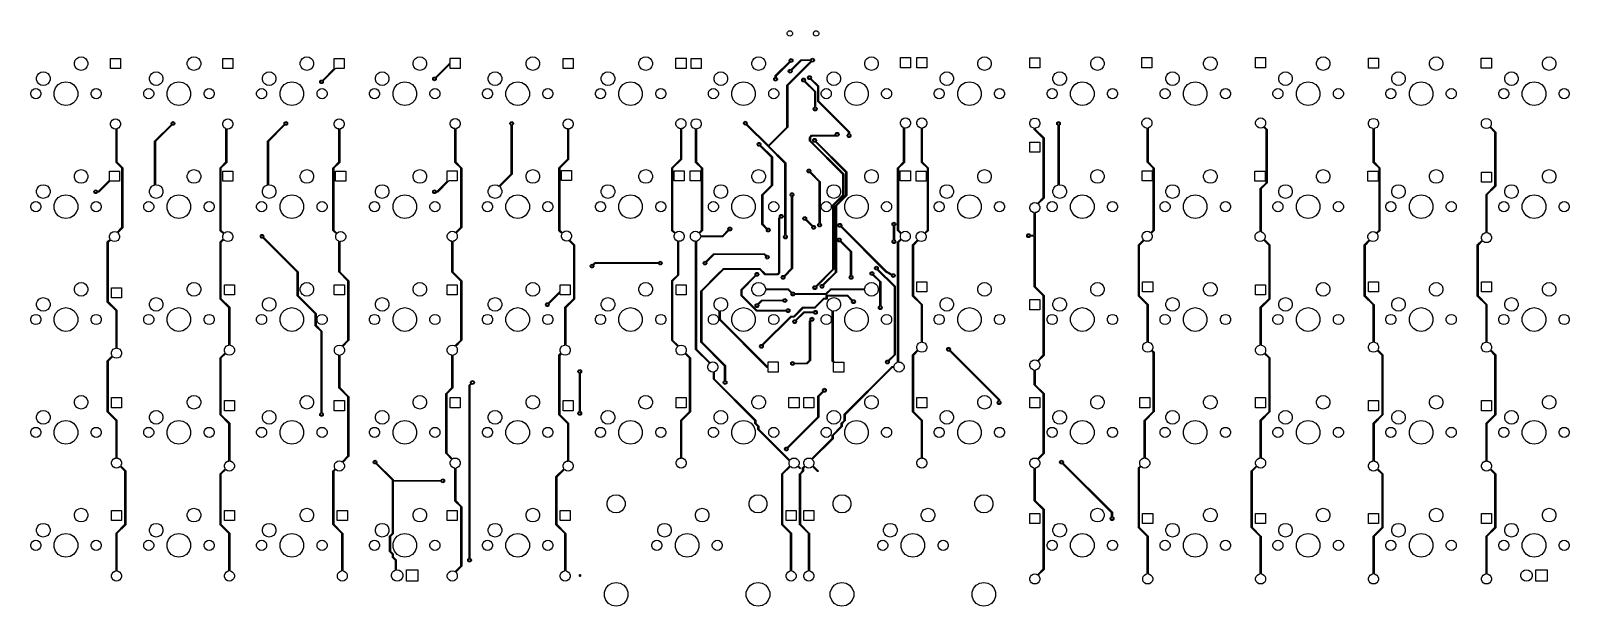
# Model space of a CAD drawing. Extents: x 16 to 275, y -108 to -11.
import ezdxf

# ---------------------------------------------------------------- set-up
doc = ezdxf.new("R2010")
doc.units = 0
doc.header["$MEASUREMENT"] = 0
doc.layers.add('BLACK', color=7, linetype='CONTINUOUS')

msp = doc.modelspace()

# ---------------------------------------------------------------- linework, layer by layer
at = {"layer": 'Black'}
for p, q in [((143.356, -11.7725), (143.41, -11.6253)), ((143.356, -11.9293), (143.356, -11.7725)), ((143.41, -12.0765), (143.356, -11.9293)), ((143.41, -11.6253), (143.51, -11.5052)), ((143.51, -12.1966), (143.41, -12.0765)), ((143.51, -11.5052), (143.646, -11.4268)), ((143.646, -12.275), (143.51, -12.1966)), ((143.646, -11.4268), (143.8, -11.3996)), ((143.8, -12.3022), (143.646, -12.275)), ((143.8, -11.3996), (143.955, -11.4268)), ((143.955, -12.275), (143.8, -12.3022)), ((143.955, -11.4268), (144.09, -11.5052)), ((144.09, -12.1966), (143.955, -12.275)), ((144.09, -11.5052), (144.191, -11.6253)), ((144.191, -12.0765), (144.09, -12.1966)), ((144.191, -11.6253), (144.245, -11.7725)), ((144.245, -11.9293), (144.191, -12.0765)), ((144.245, -11.7725), (144.245, -11.9293)), ((147.755, -11.7725), (147.809, -11.6253)), ((147.755, -11.9293), (147.755, -11.7725)), ((147.809, -12.0765), (147.755, -11.9293)), ((147.809, -11.6253), (147.91, -11.5052)), ((147.91, -12.1966), (147.809, -12.0765)), ((147.91, -11.5052), (148.045, -11.4268)), ((148.045, -12.275), (147.91, -12.1966)), ((148.045, -11.4268), (148.2, -11.3996)), ((148.2, -12.3022), (148.045, -12.275)), ((148.2, -11.3996), (148.354, -11.4268)), ((148.354, -12.275), (148.2, -12.3022)), ((148.354, -11.4268), (148.49, -11.5052)), ((148.49, -12.1966), (148.354, -12.275)), ((148.49, -11.5052), (148.59, -11.6253)), ((148.59, -12.0765), (148.49, -12.1966)), ((148.59, -11.6253), (148.644, -11.7725)), ((148.644, -11.9293), (148.59, -12.0765)), ((148.644, -11.7725), (148.644, -11.9293)), ((23.4101, -16.7208), (23.5464, -16.3463)), ((23.4101, -17.1192), (23.4101, -16.7208)), ((23.5464, -17.4937), (23.4101, -17.1192)), ((23.5464, -16.3463), (23.8025, -16.0411)), ((23.8025, -17.7989), (23.5464, -17.4937)), ((23.8025, -16.0411), (24.1476, -15.8418)), ((24.1476, -17.9982), (23.8025, -17.7989)), ((24.1476, -15.8418), (24.54, -15.7726)), ((24.54, -18.0674), (24.1476, -17.9982)), ((24.54, -15.7726), (24.9324, -15.8418)), ((24.9324, -17.9982), (24.54, -18.0674)), ((24.9324, -15.8418), (25.2775, -16.0411)), ((25.2775, -17.7989), (24.9324, -17.9982)), ((25.2775, -16.0411), (25.5336, -16.3463)), ((25.5336, -17.4937), (25.2775, -17.7989)), ((25.5336, -16.3463), (25.6699, -16.7208)), ((25.6699, -17.1192), (25.5336, -17.4937)), ((25.6699, -16.7208), (25.6699, -17.1192)), ((29.4728, -17.7752), (29.4728, -16.0759)), ((29.4728, -16.0759), (31.1721, -16.0759)), ((31.1721, -17.7752), (29.4728, -17.7752)), ((31.1721, -16.0759), (31.1721, -17.7752)), ((42.4101, -16.7208), (42.5464, -16.3463)), ((42.4101, -17.1192), (42.4101, -16.7208)), ((42.5464, -17.4937), (42.4101, -17.1192)), ((42.5464, -16.3463), (42.8025, -16.0411)), ((42.8025, -17.7989), (42.5464, -17.4937)), ((42.8025, -16.0411), (43.1476, -15.8418)), ((43.1476, -17.9982), (42.8025, -17.7989)), ((43.1476, -15.8418), (43.54, -15.7726)), ((43.54, -18.0674), (43.1476, -17.9982)), ((43.54, -15.7726), (43.9324, -15.8418)), ((43.9324, -17.9982), (43.54, -18.0674)), ((43.9324, -15.8418), (44.2775, -16.0411)), ((44.2775, -17.7989), (43.9324, -17.9982)), ((44.2775, -16.0411), (44.5336, -16.3463)), ((44.5336, -17.4937), (44.2775, -17.7989)), ((44.5336, -16.3463), (44.6699, -16.7208)), ((44.6699, -17.1192), (44.5336, -17.4937)), ((44.6699, -16.7208), (44.6699, -17.1192)), ((48.3978, -17.7752), (48.3978, -16.0759)), ((48.3978, -16.0759), (50.0971, -16.0759)), ((50.0971, -17.7752), (48.3978, -17.7752)), ((50.0971, -16.0759), (50.0971, -17.7752)), ((61.4101, -16.7208), (61.5464, -16.3463)), ((61.4101, -17.1192), (61.4101, -16.7208)), ((61.5464, -17.4937), (61.4101, -17.1192)), ((61.5464, -16.3463), (61.8025, -16.0411)), ((61.8025, -17.7989), (61.5464, -17.4937)), ((61.8025, -16.0411), (62.1476, -15.8418)), ((62.1476, -17.9982), (61.8025, -17.7989)), ((62.1476, -15.8418), (62.54, -15.7726)), ((62.54, -18.0674), (62.1476, -17.9982)), ((62.54, -15.7726), (62.9324, -15.8418)), ((62.9324, -17.9982), (62.54, -18.0674)), ((62.9324, -15.8418), (63.2775, -16.0411)), ((63.2775, -17.7989), (62.9324, -17.9982)), ((63.2775, -16.0411), (63.5336, -16.3463)), ((63.5336, -17.4937), (63.2775, -17.7989)), ((63.5336, -16.3463), (63.6699, -16.7208)), ((63.6699, -17.1192), (63.5336, -17.4937)), ((63.6699, -16.7208), (63.6699, -17.1192)), ((65.1488, -19.7435), (67.1228, -17.7694)), ((67.3326, -17.7752), (65.2597, -19.8481)), ((67.1228, -17.7694), (67.1228, -16.0759)), ((67.1228, -16.0759), (68.8221, -16.0759)), ((68.8221, -17.7752), (67.3326, -17.7752)), ((68.8221, -16.0759), (68.8221, -17.7752)), ((80.4101, -16.7208), (80.5464, -16.3463)), ((80.4101, -17.1192), (80.4101, -16.7208)), ((80.5464, -17.4937), (80.4101, -17.1192)), ((80.5464, -16.3463), (80.8025, -16.0411)), ((80.8025, -17.7989), (80.5464, -17.4937)), ((80.8025, -16.0411), (81.1476, -15.8418)), ((81.1476, -17.9982), (80.8025, -17.7989)), ((81.1476, -15.8418), (81.54, -15.7726)), ((81.54, -18.0674), (81.1476, -17.9982)), ((81.54, -15.7726), (81.9324, -15.8418)), ((81.9324, -17.9982), (81.54, -18.0674)), ((81.9324, -15.8418), (82.2775, -16.0411)), ((82.2775, -17.7989), (81.9324, -17.9982)), ((82.2775, -16.0411), (82.5336, -16.3463)), ((82.5336, -17.4937), (82.2775, -17.7989)), ((82.5336, -16.3463), (82.6699, -16.7208)), ((82.6699, -17.1192), (82.5336, -17.4937)), ((82.6699, -16.7208), (82.6699, -17.1192)), ((84.1488, -19.2435), (86.4461, -16.9461)), ((86.5316, -17.0762), (84.2597, -19.3481)), ((86.4461, -16.9461), (86.4489, -16.9442)), ((86.4489, -16.9442), (86.451, -16.9416)), ((86.451, -16.9416), (86.4596, -16.9367)), ((86.4596, -16.9367), (86.4678, -16.9309)), ((86.4678, -16.9309), (86.471, -16.9301)), ((86.471, -16.9301), (86.4739, -16.9284)), ((86.4739, -16.9284), (86.4837, -16.9267)), ((86.4837, -16.9267), (86.4934, -16.9241)), ((86.4934, -16.9241), (86.4967, -16.9244)), ((86.4967, -16.9244), (86.5, -16.9238)), ((86.5, -16.9238), (86.6478, -16.9238)), ((86.6478, -17.0762), (86.5316, -17.0762)), ((86.6478, -16.9238), (86.6478, -16.0259)), ((86.6478, -16.0259), (88.3471, -16.0259)), ((86.6478, -17.7251), (86.6478, -17.0762)), ((88.3471, -17.7251), (86.6478, -17.7251)), ((88.3471, -16.0259), (88.3471, -17.7251)), ((99.4101, -16.7208), (99.5464, -16.3463)), ((99.4101, -17.1192), (99.4101, -16.7208)), ((99.5464, -17.4937), (99.4101, -17.1192)), ((99.5464, -16.3463), (99.8025, -16.0411)), ((99.8025, -17.7989), (99.5464, -17.4937)), ((99.8025, -16.0411), (100.148, -15.8418)), ((100.148, -17.9982), (99.8025, -17.7989)), ((100.148, -15.8418), (100.54, -15.7726)), ((100.54, -18.0674), (100.148, -17.9982)), ((100.54, -15.7726), (100.932, -15.8418)), ((100.932, -17.9982), (100.54, -18.0674)), ((100.932, -15.8418), (101.278, -16.0411)), ((101.278, -17.7989), (100.932, -17.9982)), ((101.278, -16.0411), (101.534, -16.3463)), ((101.534, -17.4937), (101.278, -17.7989)), ((101.534, -16.3463), (101.67, -16.7208)), ((101.67, -17.1192), (101.534, -17.4937)), ((101.67, -16.7208), (101.67, -17.1192)), ((105.648, -17.7752), (105.648, -16.0759)), ((105.648, -16.0759), (107.347, -16.0759)), ((107.347, -17.7752), (105.648, -17.7752)), ((107.347, -16.0759), (107.347, -17.7752)), ((118.41, -16.7208), (118.546, -16.3463)), ((118.41, -17.1192), (118.41, -16.7208)), ((118.546, -17.4937), (118.41, -17.1192)), ((118.546, -16.3463), (118.802, -16.0411)), ((118.802, -17.7989), (118.546, -17.4937)), ((118.802, -16.0411), (119.148, -15.8418)), ((119.148, -17.9982), (118.802, -17.7989)), ((119.148, -15.8418), (119.54, -15.7726)), ((119.54, -18.0674), (119.148, -17.9982)), ((119.54, -15.7726), (119.932, -15.8418)), ((119.932, -17.9982), (119.54, -18.0674)), ((119.932, -15.8418), (120.278, -16.0411)), ((120.278, -17.7989), (119.932, -17.9982)), ((120.278, -16.0411), (120.534, -16.3463)), ((120.534, -17.4937), (120.278, -17.7989)), ((120.534, -16.3463), (120.67, -16.7208)), ((120.67, -17.1192), (120.534, -17.4937)), ((120.67, -16.7208), (120.67, -17.1192)), ((124.623, -17.7251), (124.623, -16.0259)), ((124.623, -16.0259), (126.322, -16.0259)), ((126.322, -17.7251), (124.623, -17.7251)), ((126.322, -16.0259), (126.322, -17.7251)), ((127.173, -17.7501), (127.173, -16.0509)), ((127.173, -16.0509), (128.872, -16.0509)), ((128.872, -17.7501), (127.173, -17.7501)), ((128.872, -16.0509), (128.872, -17.7501)), ((137.41, -16.7208), (137.546, -16.3463)), ((137.41, -17.1192), (137.41, -16.7208)), ((137.546, -17.4937), (137.41, -17.1192)), ((137.546, -16.3463), (137.802, -16.0411)), ((137.802, -17.7989), (137.546, -17.4937)), ((137.802, -16.0411), (138.148, -15.8418)), ((138.148, -17.9982), (137.802, -17.7989)), ((138.148, -15.8418), (138.54, -15.7726)), ((138.54, -18.0674), (138.148, -17.9982)), ((138.54, -15.7726), (138.932, -15.8418)), ((138.932, -17.9982), (138.54, -18.0674)), ((138.932, -15.8418), (139.278, -16.0411)), ((139.278, -17.7989), (138.932, -17.9982)), ((139.278, -16.0411), (139.534, -16.3463)), ((139.534, -17.4937), (139.278, -17.7989)), ((139.534, -16.3463), (139.67, -16.7208)), ((139.67, -17.1192), (139.534, -17.4937)), ((139.67, -16.7208), (139.67, -17.1192)), ((141.346, -18.9461), (143.728, -16.5642)), ((143.839, -16.6692), (141.476, -19.0316)), ((143.296, -20.5461), (147.328, -16.5142)), ((147.439, -16.6192), (143.426, -20.6316)), ((143.536, -18.1447), (143.574, -18.0406)), ((143.574, -18.0406), (143.645, -17.9559)), ((143.645, -17.9559), (143.741, -17.9005)), ((143.686, -16.3447), (143.724, -16.2406)), ((143.686, -16.4553), (143.686, -16.3447)), ((143.724, -16.5594), (143.686, -16.4553)), ((143.724, -16.2406), (143.795, -16.1559)), ((143.728, -16.5642), (143.724, -16.5594)), ((143.741, -17.9005), (143.85, -17.8813)), ((143.795, -16.1559), (143.891, -16.1005)), ((143.891, -16.6995), (143.839, -16.6692)), ((143.85, -17.8813), (143.959, -17.9005)), ((143.891, -16.1005), (144, -16.0813)), ((144, -16.7187), (143.891, -16.6995)), ((143.959, -17.9005), (144.011, -17.9308)), ((144, -16.0813), (144.109, -16.1005)), ((144.109, -16.6995), (144, -16.7187)), ((144.011, -17.9308), (145.646, -16.2961)), ((144.109, -16.1005), (144.205, -16.1559)), ((144.205, -16.6441), (144.109, -16.6995)), ((145.732, -16.4262), (144.122, -18.0358)), ((144.122, -18.0358), (144.126, -18.0406)), ((144.126, -18.0406), (144.164, -18.1447)), ((144.205, -16.1559), (144.276, -16.2406)), ((144.276, -16.5594), (144.205, -16.6441)), ((144.276, -16.2406), (144.314, -16.3447)), ((144.314, -16.4553), (144.276, -16.5594)), ((144.314, -16.3447), (144.314, -16.4553)), ((145.646, -16.2961), (145.649, -16.2942)), ((145.649, -16.2942), (145.651, -16.2916)), ((145.651, -16.2916), (145.66, -16.2866)), ((145.66, -16.2866), (145.668, -16.2809)), ((145.668, -16.2809), (145.671, -16.2801)), ((145.671, -16.2801), (145.674, -16.2784)), ((145.674, -16.2784), (145.684, -16.2767)), ((145.684, -16.2767), (145.693, -16.2741)), ((145.693, -16.2741), (145.697, -16.2744)), ((145.697, -16.2744), (145.7, -16.2738)), ((145.7, -16.2738), (147.294, -16.2738)), ((147.294, -16.4262), (145.732, -16.4262)), ((147.294, -16.2738), (147.324, -16.1906)), ((147.324, -16.5094), (147.294, -16.4262)), ((147.324, -16.1906), (147.395, -16.1059)), ((147.328, -16.5142), (147.324, -16.5094)), ((147.395, -16.1059), (147.491, -16.0505)), ((147.491, -16.6495), (147.439, -16.6192)), ((147.491, -16.0505), (147.6, -16.0313)), ((147.6, -16.6687), (147.491, -16.6495)), ((147.6, -16.0313), (147.709, -16.0505)), ((147.709, -16.6495), (147.6, -16.6687)), ((147.709, -16.0505), (147.805, -16.1059)), ((147.805, -16.5941), (147.709, -16.6495)), ((147.805, -16.1059), (147.876, -16.1906)), ((147.876, -16.5094), (147.805, -16.5941)), ((147.876, -16.1906), (147.914, -16.2947)), ((147.914, -16.4053), (147.876, -16.5094)), ((147.914, -16.2947), (147.914, -16.4053)), ((156.41, -16.7208), (156.546, -16.3463)), ((156.41, -17.1192), (156.41, -16.7208)), ((156.546, -17.4937), (156.41, -17.1192)), ((156.546, -16.3463), (156.802, -16.0411)), ((156.802, -17.7989), (156.546, -17.4937)), ((156.802, -16.0411), (157.148, -15.8418)), ((157.148, -17.9982), (156.802, -17.7989)), ((157.148, -15.8418), (157.54, -15.7726)), ((157.54, -18.0674), (157.148, -17.9982)), ((157.54, -15.7726), (157.932, -15.8418)), ((157.932, -17.9982), (157.54, -18.0674)), ((157.932, -15.8418), (158.278, -16.0411)), ((158.278, -17.7989), (157.932, -17.9982)), ((158.278, -16.0411), (158.534, -16.3463)), ((158.534, -17.4937), (158.278, -17.7989)), ((158.534, -16.3463), (158.67, -16.7208)), ((158.67, -17.1192), (158.534, -17.4937)), ((158.67, -16.7208), (158.67, -17.1192)), ((162.398, -17.6251), (162.398, -15.9259)), ((162.398, -15.9259), (164.097, -15.9259)), ((164.097, -17.6251), (162.398, -17.6251)), ((164.097, -15.9259), (164.097, -17.6251)), ((165.148, -17.6251), (165.148, -15.9259)), ((165.148, -15.9259), (166.847, -15.9259)), ((166.847, -17.6251), (165.148, -17.6251)), ((166.847, -15.9259), (166.847, -17.6251)), ((175.41, -16.7208), (175.546, -16.3463)), ((175.41, -17.1192), (175.41, -16.7208)), ((175.546, -17.4937), (175.41, -17.1192)), ((175.546, -16.3463), (175.802, -16.0411)), ((175.802, -17.7989), (175.546, -17.4937)), ((175.802, -16.0411), (176.148, -15.8418)), ((176.148, -17.9982), (175.802, -17.7989)), ((176.148, -15.8418), (176.54, -15.7726)), ((176.54, -18.0674), (176.148, -17.9982)), ((176.54, -15.7726), (176.932, -15.8418)), ((176.932, -17.9982), (176.54, -18.0674)), ((176.932, -15.8418), (177.278, -16.0411)), ((177.278, -17.7989), (176.932, -17.9982)), ((177.278, -16.0411), (177.534, -16.3463)), ((177.534, -17.4937), (177.278, -17.7989)), ((177.534, -16.3463), (177.67, -16.7208)), ((177.67, -17.1192), (177.534, -17.4937)), ((177.67, -16.7208), (177.67, -17.1192)), ((184.173, -17.6502), (184.173, -15.9509)), ((184.173, -15.9509), (185.872, -15.9509)), ((185.872, -17.6502), (184.173, -17.6502)), ((185.872, -15.9509), (185.872, -17.6502)), ((194.41, -16.7208), (194.546, -16.3463)), ((194.41, -17.1192), (194.41, -16.7208)), ((194.546, -17.4937), (194.41, -17.1192)), ((194.546, -16.3463), (194.802, -16.0411)), ((194.802, -17.7989), (194.546, -17.4937)), ((194.802, -16.0411), (195.148, -15.8418)), ((195.148, -17.9982), (194.802, -17.7989)), ((195.148, -15.8418), (195.54, -15.7726)), ((195.54, -18.0674), (195.148, -17.9982)), ((195.54, -15.7726), (195.932, -15.8418)), ((195.932, -17.9982), (195.54, -18.0674)), ((195.932, -15.8418), (196.278, -16.0411)), ((196.278, -17.7989), (195.932, -17.9982)), ((196.278, -16.0411), (196.534, -16.3463)), ((196.534, -17.4937), (196.278, -17.7989)), ((196.534, -16.3463), (196.67, -16.7208)), ((196.67, -17.1192), (196.534, -17.4937)), ((196.67, -16.7208), (196.67, -17.1192)), ((203.023, -17.6251), (203.023, -15.9259)), ((203.023, -15.9259), (204.722, -15.9259)), ((204.722, -17.6251), (203.023, -17.6251)), ((204.722, -15.9259), (204.722, -17.6251)), ((213.41, -16.7208), (213.546, -16.3463)), ((213.41, -17.1192), (213.41, -16.7208)), ((213.546, -17.4937), (213.41, -17.1192)), ((213.546, -16.3463), (213.802, -16.0411)), ((213.802, -17.7989), (213.546, -17.4937)), ((213.802, -16.0411), (214.148, -15.8418)), ((214.148, -17.9982), (213.802, -17.7989)), ((214.148, -15.8418), (214.54, -15.7726)), ((214.54, -18.0674), (214.148, -17.9982)), ((214.54, -15.7726), (214.932, -15.8418)), ((214.932, -17.9982), (214.54, -18.0674)), ((214.932, -15.8418), (215.278, -16.0411)), ((215.278, -17.7989), (214.932, -17.9982)), ((215.278, -16.0411), (215.534, -16.3463)), ((215.534, -17.4937), (215.278, -17.7989)), ((215.534, -16.3463), (215.67, -16.7208)), ((215.67, -17.1192), (215.534, -17.4937)), ((215.67, -16.7208), (215.67, -17.1192)), ((222.148, -17.6251), (222.148, -15.9259)), ((222.148, -15.9259), (223.847, -15.9259)), ((223.847, -17.6251), (222.148, -17.6251)), ((223.847, -15.9259), (223.847, -17.6251)), ((232.41, -16.7208), (232.546, -16.3463)), ((232.41, -17.1192), (232.41, -16.7208)), ((232.546, -17.4937), (232.41, -17.1192)), ((232.546, -16.3463), (232.802, -16.0411)), ((232.802, -17.7989), (232.546, -17.4937)), ((232.802, -16.0411), (233.148, -15.8418)), ((233.148, -17.9982), (232.802, -17.7989)), ((233.148, -15.8418), (233.54, -15.7726)), ((233.54, -18.0674), (233.148, -17.9982)), ((233.54, -15.7726), (233.932, -15.8418)), ((233.932, -17.9982), (233.54, -18.0674)), ((233.932, -15.8418), (234.278, -16.0411)), ((234.278, -17.7989), (233.932, -17.9982)), ((234.278, -16.0411), (234.534, -16.3463)), ((234.534, -17.4937), (234.278, -17.7989)), ((234.534, -16.3463), (234.67, -16.7208)), ((234.67, -17.1192), (234.534, -17.4937)), ((234.67, -16.7208), (234.67, -17.1192)), ((241.148, -17.7002), (241.148, -16.0009)), ((241.148, -16.0009), (242.847, -16.0009)), ((242.847, -17.7002), (241.148, -17.7002)), ((242.847, -16.0009), (242.847, -17.7002)), ((251.41, -16.7208), (251.546, -16.3463)), ((251.41, -17.1192), (251.41, -16.7208)), ((251.546, -17.4937), (251.41, -17.1192)), ((251.546, -16.3463), (251.802, -16.0411)), ((251.802, -17.7989), (251.546, -17.4937)), ((251.802, -16.0411), (252.148, -15.8418)), ((252.148, -17.9982), (251.802, -17.7989)), ((252.148, -15.8418), (252.54, -15.7726)), ((252.54, -18.0674), (252.148, -17.9982)), ((252.54, -15.7726), (252.932, -15.8418)), ((252.932, -17.9982), (252.54, -18.0674)), ((252.932, -15.8418), (253.278, -16.0411)), ((253.278, -17.7989), (252.932, -17.9982)), ((253.278, -16.0411), (253.534, -16.3463)), ((253.534, -17.4937), (253.278, -17.7989)), ((253.534, -16.3463), (253.67, -16.7208)), ((253.67, -17.1192), (253.534, -17.4937)), ((253.67, -16.7208), (253.67, -17.1192)), ((260.123, -17.7002), (260.123, -16.0009)), ((260.123, -16.0009), (261.822, -16.0009)), ((261.822, -17.7002), (260.123, -17.7002)), ((261.822, -16.0009), (261.822, -17.7002)), ((270.41, -16.7208), (270.546, -16.3463)), ((270.41, -17.1192), (270.41, -16.7208)), ((270.546, -17.4937), (270.41, -17.1192)), ((270.546, -16.3463), (270.802, -16.0411)), ((270.802, -17.7989), (270.546, -17.4937)), ((270.802, -16.0411), (271.148, -15.8418)), ((271.148, -17.9982), (270.802, -17.7989)), ((271.148, -15.8418), (271.54, -15.7726)), ((271.54, -18.0674), (271.148, -17.9982)), ((271.54, -15.7726), (271.932, -15.8418)), ((271.932, -17.9982), (271.54, -18.0674)), ((271.932, -15.8418), (272.278, -16.0411)), ((272.278, -17.7989), (271.932, -17.9982)), ((272.278, -16.0411), (272.534, -16.3463)), ((272.534, -17.4937), (272.278, -17.7989)), ((272.534, -16.3463), (272.67, -16.7208)), ((272.67, -17.1192), (272.534, -17.4937)), ((272.67, -16.7208), (272.67, -17.1192)), ((17.0601, -19.2608), (17.1964, -18.8863)), ((17.0601, -19.6592), (17.0601, -19.2608)), ((17.1964, -20.0337), (17.0601, -19.6592)), ((17.1964, -18.8863), (17.4525, -18.5811)), ((17.4525, -20.3389), (17.1964, -20.0337)), ((17.4525, -18.5811), (17.7976, -18.3818)), ((17.7976, -20.5382), (17.4525, -20.3389)), ((17.7976, -18.3818), (18.19, -18.3126)), ((18.19, -20.6074), (17.7976, -20.5382)), ((18.19, -18.3126), (18.5824, -18.3818)), ((18.5824, -20.5382), (18.19, -20.6074)), ((18.5824, -18.3818), (18.9275, -18.5811)), ((18.9275, -20.3389), (18.5824, -20.5382)), ((18.9275, -18.5811), (19.1836, -18.8863)), ((19.1836, -20.0337), (18.9275, -20.3389)), ((19.1836, -18.8863), (19.3199, -19.2608)), ((19.3199, -19.6592), (19.1836, -20.0337)), ((19.3199, -19.2608), (19.3199, -19.6592)), ((20.2666, -20.9992), (20.7134, -20.4667)), ((20.7134, -20.4667), (21.3154, -20.1192)), ((21.3154, -20.1192), (22, -19.9985)), ((22, -19.9985), (22.6846, -20.1192)), ((22.6846, -20.1192), (23.2865, -20.4667)), ((23.2865, -20.4667), (23.7334, -20.9992)), ((36.0601, -19.2608), (36.1964, -18.8863)), ((36.0601, -19.6592), (36.0601, -19.2608)), ((36.1964, -20.0337), (36.0601, -19.6592)), ((36.1964, -18.8863), (36.4525, -18.5811)), ((36.4525, -20.3389), (36.1964, -20.0337)), ((36.4525, -18.5811), (36.7976, -18.3818)), ((36.7976, -20.5382), (36.4525, -20.3389)), ((36.7976, -18.3818), (37.19, -18.3126)), ((37.19, -20.6074), (36.7976, -20.5382)), ((37.19, -18.3126), (37.5824, -18.3818)), ((37.5824, -20.5382), (37.19, -20.6074)), ((37.5824, -18.3818), (37.9275, -18.5811)), ((37.9275, -20.3389), (37.5824, -20.5382)), ((37.9275, -18.5811), (38.1836, -18.8863)), ((38.1836, -20.0337), (37.9275, -20.3389)), ((38.1836, -18.8863), (38.3199, -19.2608)), ((38.3199, -19.6592), (38.1836, -20.0337)), ((38.3199, -19.2608), (38.3199, -19.6592)), ((39.2666, -20.9992), (39.7135, -20.4667)), ((39.7135, -20.4667), (40.3154, -20.1192)), ((40.3154, -20.1192), (41, -19.9985)), ((41, -19.9985), (41.6846, -20.1192)), ((41.6846, -20.1192), (42.2865, -20.4667)), ((42.2865, -20.4667), (42.7334, -20.9992)), ((55.0601, -19.2608), (55.1964, -18.8863)), ((55.0601, -19.6592), (55.0601, -19.2608)), ((55.1964, -20.0337), (55.0601, -19.6592)), ((55.1964, -18.8863), (55.4525, -18.5811)), ((55.4525, -20.3389), (55.1964, -20.0337)), ((55.4525, -18.5811), (55.7976, -18.3818)), ((55.7976, -20.5382), (55.4525, -20.3389)), ((55.7976, -18.3818), (56.19, -18.3126)), ((56.19, -20.6074), (55.7976, -20.5382)), ((56.19, -18.3126), (56.5824, -18.3818)), ((56.5824, -20.5382), (56.19, -20.6074)), ((56.5824, -18.3818), (56.9275, -18.5811)), ((56.9275, -20.3389), (56.5824, -20.5382)), ((56.9275, -18.5811), (57.1836, -18.8863)), ((57.1836, -20.0337), (56.9275, -20.3389)), ((57.1836, -18.8863), (57.3199, -19.2608)), ((57.3199, -19.6592), (57.1836, -20.0337)), ((57.3199, -19.2608), (57.3199, -19.6592)), ((58.2666, -20.9992), (58.7134, -20.4667)), ((58.7134, -20.4667), (59.3154, -20.1192)), ((59.3154, -20.1192), (60, -19.9985)), ((60, -19.9985), (60.6846, -20.1192)), ((60.6846, -20.1192), (61.2865, -20.4667)), ((61.2865, -20.4667), (61.7334, -20.9992)), ((64.7034, -19.9477), (64.7392, -19.8494)), ((64.7034, -20.0523), (64.7034, -19.9477)), ((64.7392, -20.1506), (64.7034, -20.0523)), ((64.7392, -19.8494), (64.8064, -19.7693)), ((64.8064, -20.2307), (64.7392, -20.1506)), ((64.8064, -19.7693), (64.897, -19.717)), ((64.897, -20.283), (64.8064, -20.2307)), ((64.897, -19.717), (65, -19.6989)), ((65, -20.3011), (64.897, -20.283)), ((65, -19.6989), (65.103, -19.717)), ((65.103, -20.283), (65, -20.3011)), ((65.103, -19.717), (65.1488, -19.7435)), ((65.1936, -20.2307), (65.103, -20.283)), ((65.2608, -20.1506), (65.1936, -20.2307)), ((65.2597, -19.8481), (65.2608, -19.8494)), ((65.2608, -19.8494), (65.2966, -19.9477)), ((65.2966, -20.0523), (65.2608, -20.1506)), ((65.2966, -19.9477), (65.2966, -20.0523)), ((74.0601, -19.2608), (74.1964, -18.8863)), ((74.0601, -19.6592), (74.0601, -19.2608)), ((74.1964, -20.0337), (74.0601, -19.6592)), ((74.1964, -18.8863), (74.4525, -18.5811)), ((74.4525, -20.3389), (74.1964, -20.0337)), ((74.4525, -18.5811), (74.7976, -18.3818)), ((74.7976, -20.5382), (74.4525, -20.3389)), ((74.7976, -18.3818), (75.19, -18.3126)), ((75.19, -20.6074), (74.7976, -20.5382)), ((75.19, -18.3126), (75.5824, -18.3818)), ((75.5824, -20.5382), (75.19, -20.6074)), ((75.5824, -18.3818), (75.9275, -18.5811)), ((75.9275, -20.3389), (75.5824, -20.5382)), ((75.9275, -18.5811), (76.1836, -18.8863)), ((76.1836, -20.0337), (75.9275, -20.3389)), ((76.1836, -18.8863), (76.3199, -19.2608)), ((76.3199, -19.6592), (76.1836, -20.0337)), ((76.3199, -19.2608), (76.3199, -19.6592)), ((77.2666, -20.9992), (77.7134, -20.4667)), ((77.7134, -20.4667), (78.3154, -20.1192)), ((78.3154, -20.1192), (79, -19.9985)), ((79, -19.9985), (79.6846, -20.1192)), ((79.6846, -20.1192), (80.2865, -20.4667)), ((80.2865, -20.4667), (80.7334, -20.9992)), ((83.7034, -19.4477), (83.7392, -19.3494)), ((83.7034, -19.5523), (83.7034, -19.4477)), ((83.7392, -19.6506), (83.7034, -19.5523)), ((83.7392, -19.3494), (83.8064, -19.2693)), ((83.8064, -19.7307), (83.7392, -19.6506)), ((83.8064, -19.2693), (83.897, -19.217)), ((83.897, -19.783), (83.8064, -19.7307)), ((83.897, -19.217), (84, -19.1989)), ((84, -19.8011), (83.897, -19.783)), ((84, -19.1989), (84.103, -19.217)), ((84.103, -19.783), (84, -19.8011)), ((84.103, -19.217), (84.1488, -19.2435)), ((84.1936, -19.7307), (84.103, -19.783)), ((84.2608, -19.6506), (84.1936, -19.7307)), ((84.2597, -19.3481), (84.2608, -19.3494)), ((84.2608, -19.3494), (84.2966, -19.4477)), ((84.2966, -19.5523), (84.2608, -19.6506)), ((84.2966, -19.4477), (84.2966, -19.5523)), ((93.0601, -19.2608), (93.1964, -18.8863)), ((93.0601, -19.6592), (93.0601, -19.2608)), ((93.1964, -20.0337), (93.0601, -19.6592)), ((93.1964, -18.8863), (93.4525, -18.5811)), ((93.4525, -20.3389), (93.1964, -20.0337)), ((93.4525, -18.5811), (93.7976, -18.3818)), ((93.7976, -20.5382), (93.4525, -20.3389)), ((93.7976, -18.3818), (94.19, -18.3126)), ((94.19, -20.6074), (93.7976, -20.5382)), ((94.19, -18.3126), (94.5824, -18.3818)), ((94.5824, -20.5382), (94.19, -20.6074)), ((94.5824, -18.3818), (94.9275, -18.5811)), ((94.9275, -20.3389), (94.5824, -20.5382)), ((94.9275, -18.5811), (95.1836, -18.8863)), ((95.1836, -20.0337), (94.9275, -20.3389)), ((95.1836, -18.8863), (95.3199, -19.2608)), ((95.3199, -19.6592), (95.1836, -20.0337)), ((95.3199, -19.2608), (95.3199, -19.6592)), ((96.2666, -20.9992), (96.7134, -20.4667)), ((96.7134, -20.4667), (97.3154, -20.1192)), ((97.3154, -20.1192), (98, -19.9985)), ((98, -19.9985), (98.6846, -20.1192)), ((98.6846, -20.1192), (99.2865, -20.4667)), ((99.2865, -20.4667), (99.7334, -20.9992)), ((112.06, -19.2608), (112.196, -18.8863)), ((112.06, -19.6592), (112.06, -19.2608)), ((112.196, -20.0337), (112.06, -19.6592)), ((112.196, -18.8863), (112.452, -18.5811)), ((112.452, -20.3389), (112.196, -20.0337)), ((112.452, -18.5811), (112.798, -18.3818)), ((112.798, -20.5382), (112.452, -20.3389)), ((112.798, -18.3818), (113.19, -18.3126)), ((113.19, -20.6074), (112.798, -20.5382)), ((113.19, -18.3126), (113.582, -18.3818)), ((113.582, -20.5382), (113.19, -20.6074)), ((113.582, -18.3818), (113.928, -18.5811)), ((113.928, -20.3389), (113.582, -20.5382)), ((113.928, -18.5811), (114.184, -18.8863)), ((114.184, -20.0337), (113.928, -20.3389)), ((114.184, -18.8863), (114.32, -19.2608)), ((114.32, -19.6592), (114.184, -20.0337)), ((114.32, -19.2608), (114.32, -19.6592)), ((115.267, -20.9992), (115.713, -20.4667)), ((115.713, -20.4667), (116.315, -20.1192)), ((116.315, -20.1192), (117, -19.9985)), ((117, -19.9985), (117.685, -20.1192)), ((117.685, -20.1192), (118.287, -20.4667)), ((118.287, -20.4667), (118.733, -20.9992)), ((131.06, -19.2608), (131.196, -18.8863)), ((131.06, -19.6592), (131.06, -19.2608)), ((131.196, -20.0337), (131.06, -19.6592)), ((131.196, -18.8863), (131.452, -18.5811)), ((131.452, -20.3389), (131.196, -20.0337)), ((131.452, -18.5811), (131.798, -18.3818)), ((131.798, -20.5382), (131.452, -20.3389)), ((131.798, -18.3818), (132.19, -18.3126)), ((132.19, -20.6074), (131.798, -20.5382)), ((132.19, -18.3126), (132.582, -18.3818)), ((132.582, -20.5382), (132.19, -20.6074)), ((132.582, -18.3818), (132.928, -18.5811)), ((132.928, -20.3389), (132.582, -20.5382)), ((132.928, -18.5811), (133.184, -18.8863)), ((133.184, -20.0337), (132.928, -20.3389)), ((133.184, -18.8863), (133.32, -19.2608)), ((133.32, -19.6592), (133.184, -20.0337)), ((133.32, -19.2608), (133.32, -19.6592)), ((134.267, -20.9992), (134.713, -20.4667)), ((134.713, -20.4667), (135.315, -20.1192)), ((135.315, -20.1192), (136, -19.9985)), ((136, -19.9985), (136.685, -20.1192)), ((136.685, -20.1192), (137.287, -20.4667)), ((137.287, -20.4667), (137.733, -20.9992)), ((141.086, -19.4947), (141.124, -19.3906)), ((141.086, -19.6053), (141.086, -19.4947)), ((141.124, -19.7094), (141.086, -19.6053)), ((141.124, -19.3906), (141.195, -19.3059)), ((141.195, -19.7941), (141.124, -19.7094)), ((141.195, -19.3059), (141.291, -19.2505)), ((141.291, -19.8495), (141.195, -19.7941)), ((141.291, -19.2505), (141.324, -19.2447)), ((141.4, -19.8687), (141.291, -19.8495)), ((141.324, -18.9934), (141.327, -18.9837)), ((141.324, -18.9967), (141.324, -18.9934)), ((141.324, -19), (141.324, -18.9967)), ((141.324, -19.2447), (141.324, -19)), ((141.327, -18.9837), (141.328, -18.9739)), ((141.328, -18.9739), (141.33, -18.971)), ((141.33, -18.971), (141.331, -18.9678)), ((141.331, -18.9678), (141.337, -18.9596)), ((141.337, -18.9596), (141.342, -18.951)), ((141.342, -18.951), (141.344, -18.9489)), ((141.344, -18.9489), (141.346, -18.9461)), ((141.509, -19.8495), (141.4, -19.8687)), ((141.476, -19.0316), (141.476, -19.2447)), ((141.476, -19.2447), (141.509, -19.2505)), ((141.509, -19.2505), (141.605, -19.3059)), ((141.605, -19.7941), (141.509, -19.8495)), ((141.605, -19.3059), (141.676, -19.3906)), ((141.676, -19.7094), (141.605, -19.7941)), ((141.676, -19.3906), (141.714, -19.4947)), ((141.714, -19.6053), (141.676, -19.7094)), ((141.714, -19.4947), (141.714, -19.6053)), ((143.274, -20.5934), (143.277, -20.5837)), ((143.274, -20.5967), (143.274, -20.5934)), ((143.274, -20.6), (143.274, -20.5967)), ((143.274, -27.6184), (143.274, -20.6)), ((143.277, -20.5837), (143.278, -20.5739)), ((143.278, -20.5739), (143.28, -20.571)), ((143.28, -20.571), (143.281, -20.5678)), ((143.281, -20.5678), (143.287, -20.5596)), ((143.287, -20.5596), (143.292, -20.551)), ((143.292, -20.551), (143.294, -20.5489)), ((143.294, -20.5489), (143.296, -20.5461)), ((143.426, -20.6316), (143.426, -27.65)), ((143.536, -18.2553), (143.536, -18.1447)), ((143.574, -18.3594), (143.536, -18.2553)), ((143.645, -18.4441), (143.574, -18.3594)), ((143.741, -18.4995), (143.645, -18.4441)), ((143.85, -18.5187), (143.741, -18.4995)), ((143.959, -18.4995), (143.85, -18.5187)), ((144.055, -18.4441), (143.959, -18.4995)), ((144.126, -18.3594), (144.055, -18.4441)), ((144.164, -18.2553), (144.126, -18.3594)), ((144.164, -18.1447), (144.164, -18.2553)), ((145.786, -19.6447), (145.824, -19.5406)), ((145.786, -19.7553), (145.786, -19.6447)), ((145.824, -19.8594), (145.786, -19.7553)), ((145.824, -19.5406), (145.895, -19.4559)), ((145.895, -19.9441), (145.824, -19.8594)), ((145.895, -19.4559), (145.991, -19.4005)), ((145.991, -19.9995), (145.895, -19.9441)), ((145.991, -19.4005), (146.1, -19.3813)), ((146.1, -20.0187), (145.991, -19.9995)), ((146.1, -19.3813), (146.209, -19.4005)), ((146.209, -19.9995), (146.1, -20.0187)), ((146.209, -19.4005), (146.305, -19.4559)), ((146.261, -19.9692), (146.209, -19.9995)), ((147.974, -21.6816), (146.261, -19.9692)), ((146.305, -19.4559), (146.376, -19.5406)), ((146.376, -19.8594), (146.372, -19.8642)), ((146.372, -19.8642), (148.104, -21.5961)), ((146.376, -19.5406), (146.414, -19.6447)), ((146.414, -19.7553), (146.376, -19.8594)), ((146.414, -19.6447), (146.414, -19.7553)), ((146.786, -19.2447), (146.824, -19.1406)), ((146.786, -19.3553), (146.786, -19.2447)), ((146.824, -19.4594), (146.786, -19.3553)), ((146.824, -19.1406), (146.895, -19.0559)), ((146.895, -19.5441), (146.824, -19.4594)), ((146.895, -19.0559), (146.991, -19.0005)), ((146.991, -19.5995), (146.895, -19.5441)), ((146.991, -19.0005), (147.1, -18.9813)), ((147.1, -19.6187), (146.991, -19.5995)), ((147.1, -18.9813), (147.209, -19.0005)), ((147.209, -19.5995), (147.1, -19.6187)), ((147.209, -19.0005), (147.305, -19.0559)), ((147.261, -19.5692), (147.209, -19.5995)), ((148.474, -20.7816), (147.261, -19.5692)), ((147.305, -19.0559), (147.376, -19.1406)), ((147.376, -19.4594), (147.372, -19.4642)), ((147.372, -19.4642), (148.604, -20.6961)), ((147.376, -19.1406), (147.414, -19.2447)), ((147.414, -19.3553), (147.376, -19.4594)), ((147.414, -19.2447), (147.414, -19.3553)), ((148.604, -20.6961), (148.606, -20.6989)), ((148.606, -20.6989), (148.608, -20.701)), ((148.608, -20.701), (148.613, -20.7096)), ((150.06, -19.2608), (150.196, -18.8863)), ((150.06, -19.6592), (150.06, -19.2608)), ((150.196, -20.0337), (150.06, -19.6592)), ((150.196, -18.8863), (150.452, -18.5811)), ((150.452, -20.3389), (150.196, -20.0337)), ((150.452, -18.5811), (150.798, -18.3818)), ((150.798, -20.5382), (150.452, -20.3389)), ((150.798, -18.3818), (151.19, -18.3126)), ((151.19, -20.6074), (150.798, -20.5382)), ((151.19, -18.3126), (151.582, -18.3818)), ((151.582, -20.5382), (151.19, -20.6074)), ((151.582, -18.3818), (151.928, -18.5811)), ((151.928, -20.3389), (151.582, -20.5382)), ((151.928, -18.5811), (152.184, -18.8863)), ((152.184, -20.0337), (151.928, -20.3389)), ((152.184, -18.8863), (152.32, -19.2608)), ((152.32, -19.6592), (152.184, -20.0337)), ((152.32, -19.2608), (152.32, -19.6592)), ((153.267, -20.9992), (153.713, -20.4667)), ((153.713, -20.4667), (154.315, -20.1192)), ((154.315, -20.1192), (155, -19.9985)), ((155, -19.9985), (155.685, -20.1192)), ((155.685, -20.1192), (156.287, -20.4667)), ((156.287, -20.4667), (156.733, -20.9992)), ((169.06, -19.2608), (169.196, -18.8863)), ((169.06, -19.6592), (169.06, -19.2608)), ((169.196, -20.0337), (169.06, -19.6592)), ((169.196, -18.8863), (169.452, -18.5811)), ((169.452, -20.3389), (169.196, -20.0337)), ((169.452, -18.5811), (169.798, -18.3818)), ((169.798, -20.5382), (169.452, -20.3389)), ((169.798, -18.3818), (170.19, -18.3126)), ((170.19, -20.6074), (169.798, -20.5382)), ((170.19, -18.3126), (170.582, -18.3818)), ((170.582, -20.5382), (170.19, -20.6074)), ((170.582, -18.3818), (170.928, -18.5811)), ((170.928, -20.3389), (170.582, -20.5382)), ((170.928, -18.5811), (171.184, -18.8863)), ((171.184, -20.0337), (170.928, -20.3389)), ((171.184, -18.8863), (171.32, -19.2608)), ((171.32, -19.6592), (171.184, -20.0337)), ((171.32, -19.2608), (171.32, -19.6592)), ((172.267, -20.9992), (172.713, -20.4667)), ((172.713, -20.4667), (173.315, -20.1192)), ((173.315, -20.1192), (174, -19.9985)), ((174, -19.9985), (174.685, -20.1192)), ((174.685, -20.1192), (175.287, -20.4667)), ((175.287, -20.4667), (175.733, -20.9992)), ((188.06, -19.2608), (188.196, -18.8863)), ((188.06, -19.6592), (188.06, -19.2608)), ((188.196, -20.0337), (188.06, -19.6592)), ((188.196, -18.8863), (188.452, -18.5811)), ((188.452, -20.3389), (188.196, -20.0337)), ((188.452, -18.5811), (188.798, -18.3818)), ((188.798, -20.5382), (188.452, -20.3389)), ((188.798, -18.3818), (189.19, -18.3126)), ((189.19, -20.6074), (188.798, -20.5382)), ((189.19, -18.3126), (189.582, -18.3818)), ((189.582, -20.5382), (189.19, -20.6074)), ((189.582, -18.3818), (189.928, -18.5811)), ((189.928, -20.3389), (189.582, -20.5382)), ((189.928, -18.5811), (190.184, -18.8863)), ((190.184, -20.0337), (189.928, -20.3389)), ((190.184, -18.8863), (190.32, -19.2608)), ((190.32, -19.6592), (190.184, -20.0337)), ((190.32, -19.2608), (190.32, -19.6592)), ((191.267, -20.9992), (191.713, -20.4667)), ((191.713, -20.4667), (192.315, -20.1192)), ((192.315, -20.1192), (193, -19.9985)), ((193, -19.9985), (193.685, -20.1192)), ((193.685, -20.1192), (194.287, -20.4667)), ((194.287, -20.4667), (194.733, -20.9992)), ((207.06, -19.2608), (207.196, -18.8863)), ((207.06, -19.6592), (207.06, -19.2608)), ((207.196, -20.0337), (207.06, -19.6592)), ((207.196, -18.8863), (207.452, -18.5811)), ((207.452, -20.3389), (207.196, -20.0337)), ((207.452, -18.5811), (207.798, -18.3818)), ((207.798, -20.5382), (207.452, -20.3389)), ((207.798, -18.3818), (208.19, -18.3126)), ((208.19, -20.6074), (207.798, -20.5382)), ((208.19, -18.3126), (208.582, -18.3818)), ((208.582, -20.5382), (208.19, -20.6074)), ((208.582, -18.3818), (208.928, -18.5811)), ((208.928, -20.3389), (208.582, -20.5382)), ((208.928, -18.5811), (209.184, -18.8863)), ((209.184, -20.0337), (208.928, -20.3389)), ((209.184, -18.8863), (209.32, -19.2608)), ((209.32, -19.6592), (209.184, -20.0337)), ((209.32, -19.2608), (209.32, -19.6592)), ((210.267, -20.9992), (210.713, -20.4667)), ((210.713, -20.4667), (211.315, -20.1192)), ((211.315, -20.1192), (212, -19.9985)), ((212, -19.9985), (212.685, -20.1192)), ((212.685, -20.1192), (213.287, -20.4667)), ((213.287, -20.4667), (213.733, -20.9992)), ((226.06, -19.2608), (226.196, -18.8863)), ((226.06, -19.6592), (226.06, -19.2608)), ((226.196, -20.0337), (226.06, -19.6592)), ((226.196, -18.8863), (226.452, -18.5811)), ((226.452, -20.3389), (226.196, -20.0337)), ((226.452, -18.5811), (226.798, -18.3818)), ((226.798, -20.5382), (226.452, -20.3389)), ((226.798, -18.3818), (227.19, -18.3126)), ((227.19, -20.6074), (226.798, -20.5382)), ((227.19, -18.3126), (227.582, -18.3818)), ((227.582, -20.5382), (227.19, -20.6074)), ((227.582, -18.3818), (227.928, -18.5811)), ((227.928, -20.3389), (227.582, -20.5382)), ((227.928, -18.5811), (228.184, -18.8863)), ((228.184, -20.0337), (227.928, -20.3389)), ((228.184, -18.8863), (228.32, -19.2608)), ((228.32, -19.6592), (228.184, -20.0337)), ((228.32, -19.2608), (228.32, -19.6592)), ((229.267, -20.9992), (229.713, -20.4667)), ((229.713, -20.4667), (230.315, -20.1192)), ((230.315, -20.1192), (231, -19.9985)), ((231, -19.9985), (231.685, -20.1192)), ((231.685, -20.1192), (232.287, -20.4667)), ((232.287, -20.4667), (232.733, -20.9992)), ((245.06, -19.2608), (245.196, -18.8863)), ((245.06, -19.6592), (245.06, -19.2608)), ((245.196, -20.0337), (245.06, -19.6592)), ((245.196, -18.8863), (245.452, -18.5811)), ((245.452, -20.3389), (245.196, -20.0337)), ((245.452, -18.5811), (245.798, -18.3818)), ((245.798, -20.5382), (245.452, -20.3389)), ((245.798, -18.3818), (246.19, -18.3126)), ((246.19, -20.6074), (245.798, -20.5382)), ((246.19, -18.3126), (246.582, -18.3818)), ((246.582, -20.5382), (246.19, -20.6074)), ((246.582, -18.3818), (246.928, -18.5811)), ((246.928, -20.3389), (246.582, -20.5382)), ((246.928, -18.5811), (247.184, -18.8863)), ((247.184, -20.0337), (246.928, -20.3389)), ((247.184, -18.8863), (247.32, -19.2608)), ((247.32, -19.6592), (247.184, -20.0337)), ((247.32, -19.2608), (247.32, -19.6592)), ((248.267, -20.9992), (248.713, -20.4667)), ((248.713, -20.4667), (249.315, -20.1192)), ((249.315, -20.1192), (250, -19.9985)), ((250, -19.9985), (250.685, -20.1192)), ((250.685, -20.1192), (251.287, -20.4667)), ((251.287, -20.4667), (251.733, -20.9992)), ((264.06, -19.2608), (264.196, -18.8863)), ((264.06, -19.6592), (264.06, -19.2608)), ((264.196, -20.0337), (264.06, -19.6592)), ((264.196, -18.8863), (264.452, -18.5811)), ((264.452, -20.3389), (264.196, -20.0337)), ((264.452, -18.5811), (264.798, -18.3818)), ((264.798, -20.5382), (264.452, -20.3389)), ((264.798, -18.3818), (265.19, -18.3126)), ((265.19, -20.6074), (264.798, -20.5382)), ((265.19, -18.3126), (265.582, -18.3818)), ((265.582, -20.5382), (265.19, -20.6074)), ((265.582, -18.3818), (265.928, -18.5811)), ((265.928, -20.3389), (265.582, -20.5382)), ((265.928, -18.5811), (266.184, -18.8863)), ((266.184, -20.0337), (265.928, -20.3389)), ((266.184, -18.8863), (266.32, -19.2608)), ((266.32, -19.6592), (266.184, -20.0337)), ((266.32, -19.2608), (266.32, -19.6592)), ((267.267, -20.9992), (267.713, -20.4667)), ((267.713, -20.4667), (268.315, -20.1192)), ((268.315, -20.1192), (269, -19.9985)), ((269, -19.9985), (269.685, -20.1192)), ((269.685, -20.1192), (270.287, -20.4667)), ((270.287, -20.4667), (270.733, -20.9992)), ((16.0788, -21.8517), (16.1803, -21.5729)), ((16.0788, -22.1483), (16.0788, -21.8517)), ((16.1803, -22.4271), (16.0788, -22.1483)), ((16.1803, -21.5729), (16.371, -21.3457)), ((16.371, -22.6543), (16.1803, -22.4271)), ((16.371, -21.3457), (16.6279, -21.1974)), ((16.6279, -22.8026), (16.371, -22.6543)), ((16.6279, -21.1974), (16.92, -21.1458)), ((16.92, -22.8542), (16.6279, -22.8026)), ((16.92, -21.1458), (17.2121, -21.1974)), ((17.2121, -22.8026), (16.92, -22.8542)), ((17.2121, -21.1974), (17.469, -21.3457)), ((17.469, -22.6543), (17.2121, -22.8026)), ((17.469, -21.3457), (17.6597, -21.5729)), ((17.6597, -22.4271), (17.469, -22.6543)), ((17.6597, -21.5729), (17.7612, -21.8517)), ((17.7612, -22.1483), (17.6597, -22.4271)), ((17.7612, -21.8517), (17.7612, -22.1483)), ((20.0289, -21.6524), (20.2666, -20.9992)), ((20.0289, -22.3476), (20.0289, -21.6524)), ((20.2666, -23.0008), (20.0289, -22.3476)), ((20.7134, -23.5332), (20.2666, -23.0008)), ((23.7334, -23.0008), (23.2865, -23.5332)), ((23.7334, -20.9992), (23.9711, -21.6524)), ((23.9711, -22.3476), (23.7334, -23.0008)), ((23.9711, -21.6524), (23.9711, -22.3476)), ((26.2388, -21.8517), (26.3403, -21.5729)), ((26.2388, -22.1483), (26.2388, -21.8517)), ((26.3403, -22.4271), (26.2388, -22.1483)), ((26.3403, -21.5729), (26.531, -21.3457)), ((26.531, -22.6543), (26.3403, -22.4271)), ((26.531, -21.3457), (26.7879, -21.1974)), ((26.7879, -22.8026), (26.531, -22.6543)), ((26.7879, -21.1974), (27.08, -21.1458)), ((27.08, -22.8542), (26.7879, -22.8026)), ((27.08, -21.1458), (27.3721, -21.1974)), ((27.3721, -22.8026), (27.08, -22.8542)), ((27.3721, -21.1974), (27.629, -21.3457)), ((27.629, -22.6543), (27.3721, -22.8026)), ((27.629, -21.3457), (27.8197, -21.5729)), ((27.8197, -22.4271), (27.629, -22.6543)), ((27.8197, -21.5729), (27.9212, -21.8517)), ((27.9212, -22.1483), (27.8197, -22.4271)), ((27.9212, -21.8517), (27.9212, -22.1483)), ((35.0788, -21.8517), (35.1803, -21.5729)), ((35.0788, -22.1483), (35.0788, -21.8517)), ((35.1803, -22.4271), (35.0788, -22.1483)), ((35.1803, -21.5729), (35.371, -21.3457)), ((35.371, -22.6543), (35.1803, -22.4271)), ((35.371, -21.3457), (35.6279, -21.1974)), ((35.6279, -22.8026), (35.371, -22.6543)), ((35.6279, -21.1974), (35.92, -21.1458)), ((35.92, -22.8542), (35.6279, -22.8026)), ((35.92, -21.1458), (36.2121, -21.1974)), ((36.2121, -22.8026), (35.92, -22.8542)), ((36.2121, -21.1974), (36.469, -21.3457)), ((36.469, -22.6543), (36.2121, -22.8026)), ((36.469, -21.3457), (36.6597, -21.5729)), ((36.6597, -22.4271), (36.469, -22.6543)), ((36.6597, -21.5729), (36.7612, -21.8517)), ((36.7612, -22.1483), (36.6597, -22.4271)), ((36.7612, -21.8517), (36.7612, -22.1483)), ((39.0289, -21.6524), (39.2666, -20.9992)), ((39.0289, -22.3476), (39.0289, -21.6524)), ((39.2666, -23.0008), (39.0289, -22.3476)), ((39.7135, -23.5332), (39.2666, -23.0008)), ((42.7334, -23.0008), (42.2865, -23.5332)), ((42.7334, -20.9992), (42.9711, -21.6524)), ((42.9711, -22.3476), (42.7334, -23.0008)), ((42.9711, -21.6524), (42.9711, -22.3476)), ((45.2388, -21.8517), (45.3403, -21.5729)), ((45.2388, -22.1483), (45.2388, -21.8517)), ((45.3403, -22.4271), (45.2388, -22.1483)), ((45.3403, -21.5729), (45.531, -21.3457)), ((45.531, -22.6543), (45.3403, -22.4271)), ((45.531, -21.3457), (45.7879, -21.1974)), ((45.7879, -22.8026), (45.531, -22.6543)), ((45.7879, -21.1974), (46.08, -21.1458)), ((46.08, -22.8542), (45.7879, -22.8026)), ((46.08, -21.1458), (46.3721, -21.1974)), ((46.3721, -22.8026), (46.08, -22.8542)), ((46.3721, -21.1974), (46.629, -21.3457)), ((46.629, -22.6543), (46.3721, -22.8026)), ((46.629, -21.3457), (46.8197, -21.5729)), ((46.8197, -22.4271), (46.629, -22.6543)), ((46.8197, -21.5729), (46.9212, -21.8517)), ((46.9212, -22.1483), (46.8197, -22.4271)), ((46.9212, -21.8517), (46.9212, -22.1483)), ((54.0788, -21.8517), (54.1803, -21.5729)), ((54.0788, -22.1483), (54.0788, -21.8517)), ((54.1803, -22.4271), (54.0788, -22.1483)), ((54.1803, -21.5729), (54.371, -21.3457)), ((54.371, -22.6543), (54.1803, -22.4271)), ((54.371, -21.3457), (54.6279, -21.1974)), ((54.6279, -22.8026), (54.371, -22.6543)), ((54.6279, -21.1974), (54.92, -21.1458)), ((54.92, -22.8542), (54.6279, -22.8026)), ((54.92, -21.1458), (55.2121, -21.1974)), ((55.2121, -22.8026), (54.92, -22.8542)), ((55.2121, -21.1974), (55.469, -21.3457)), ((55.469, -22.6543), (55.2121, -22.8026)), ((55.469, -21.3457), (55.6597, -21.5729)), ((55.6597, -22.4271), (55.469, -22.6543)), ((55.6597, -21.5729), (55.7612, -21.8517)), ((55.7612, -22.1483), (55.6597, -22.4271)), ((55.7612, -21.8517), (55.7612, -22.1483)), ((58.0289, -21.6524), (58.2666, -20.9992)), ((58.0289, -22.3476), (58.0289, -21.6524)), ((58.2666, -23.0008), (58.0289, -22.3476)), ((58.7134, -23.5332), (58.2666, -23.0008)), ((61.7334, -23.0008), (61.2865, -23.5332)), ((61.7334, -20.9992), (61.9711, -21.6524)), ((61.9711, -22.3476), (61.7334, -23.0008)), ((61.9711, -21.6524), (61.9711, -22.3476)), ((64.2388, -21.8517), (64.3403, -21.5729)), ((64.2388, -22.1483), (64.2388, -21.8517)), ((64.3403, -22.4271), (64.2388, -22.1483)), ((64.3403, -21.5729), (64.531, -21.3457)), ((64.531, -22.6543), (64.3403, -22.4271)), ((64.531, -21.3457), (64.7879, -21.1974)), ((64.7879, -22.8026), (64.531, -22.6543)), ((64.7879, -21.1974), (65.08, -21.1458)), ((65.08, -22.8542), (64.7879, -22.8026)), ((65.08, -21.1458), (65.3721, -21.1974)), ((65.3721, -22.8026), (65.08, -22.8542)), ((65.3721, -21.1974), (65.629, -21.3457)), ((65.629, -22.6543), (65.3721, -22.8026)), ((65.629, -21.3457), (65.8197, -21.5729)), ((65.8197, -22.4271), (65.629, -22.6543)), ((65.8197, -21.5729), (65.9212, -21.8517)), ((65.9212, -22.1483), (65.8197, -22.4271)), ((65.9212, -21.8517), (65.9212, -22.1483)), ((73.0788, -21.8517), (73.1803, -21.5729)), ((73.0788, -22.1483), (73.0788, -21.8517)), ((73.1803, -22.4271), (73.0788, -22.1483)), ((73.1803, -21.5729), (73.371, -21.3457)), ((73.371, -22.6543), (73.1803, -22.4271)), ((73.371, -21.3457), (73.6279, -21.1974)), ((73.6279, -22.8026), (73.371, -22.6543)), ((73.6279, -21.1974), (73.92, -21.1458)), ((73.92, -22.8542), (73.6279, -22.8026)), ((73.92, -21.1458), (74.2121, -21.1974)), ((74.2121, -22.8026), (73.92, -22.8542)), ((74.2121, -21.1974), (74.469, -21.3457)), ((74.469, -22.6543), (74.2121, -22.8026)), ((74.469, -21.3457), (74.6597, -21.5729)), ((74.6597, -22.4271), (74.469, -22.6543)), ((74.6597, -21.5729), (74.7612, -21.8517)), ((74.7612, -22.1483), (74.6597, -22.4271)), ((74.7612, -21.8517), (74.7612, -22.1483)), ((77.0289, -21.6524), (77.2666, -20.9992)), ((77.0289, -22.3476), (77.0289, -21.6524)), ((77.2666, -23.0008), (77.0289, -22.3476)), ((77.7134, -23.5332), (77.2666, -23.0008)), ((80.7334, -23.0008), (80.2865, -23.5332)), ((80.7334, -20.9992), (80.9711, -21.6524)), ((80.9711, -22.3476), (80.7334, -23.0008)), ((80.9711, -21.6524), (80.9711, -22.3476)), ((83.2388, -21.8517), (83.3403, -21.5729)), ((83.2388, -22.1483), (83.2388, -21.8517)), ((83.3403, -22.4271), (83.2388, -22.1483)), ((83.3403, -21.5729), (83.531, -21.3457)), ((83.531, -22.6543), (83.3403, -22.4271)), ((83.531, -21.3457), (83.7879, -21.1974)), ((83.7879, -22.8026), (83.531, -22.6543)), ((83.7879, -21.1974), (84.08, -21.1458)), ((84.08, -22.8542), (83.7879, -22.8026)), ((84.08, -21.1458), (84.3721, -21.1974)), ((84.3721, -22.8026), (84.08, -22.8542)), ((84.3721, -21.1974), (84.629, -21.3457)), ((84.629, -22.6543), (84.3721, -22.8026)), ((84.629, -21.3457), (84.8197, -21.5729)), ((84.8197, -22.4271), (84.629, -22.6543)), ((84.8197, -21.5729), (84.9212, -21.8517)), ((84.9212, -22.1483), (84.8197, -22.4271)), ((84.9212, -21.8517), (84.9212, -22.1483)), ((92.0788, -21.8517), (92.1803, -21.5729)), ((92.0788, -22.1483), (92.0788, -21.8517)), ((92.1803, -22.4271), (92.0788, -22.1483)), ((92.1803, -21.5729), (92.371, -21.3457)), ((92.371, -22.6543), (92.1803, -22.4271)), ((92.371, -21.3457), (92.6279, -21.1974)), ((92.6279, -22.8026), (92.371, -22.6543)), ((92.6279, -21.1974), (92.92, -21.1458)), ((92.92, -22.8542), (92.6279, -22.8026)), ((92.92, -21.1458), (93.2121, -21.1974)), ((93.2121, -22.8026), (92.92, -22.8542)), ((93.2121, -21.1974), (93.469, -21.3457)), ((93.469, -22.6543), (93.2121, -22.8026)), ((93.469, -21.3457), (93.6597, -21.5729)), ((93.6597, -22.4271), (93.469, -22.6543)), ((93.6597, -21.5729), (93.7612, -21.8517)), ((93.7612, -22.1483), (93.6597, -22.4271)), ((93.7612, -21.8517), (93.7612, -22.1483)), ((96.0289, -21.6524), (96.2666, -20.9992)), ((96.0289, -22.3476), (96.0289, -21.6524)), ((96.2666, -23.0008), (96.0289, -22.3476)), ((96.7134, -23.5332), (96.2666, -23.0008)), ((99.7334, -23.0008), (99.2865, -23.5332)), ((99.7334, -20.9992), (99.9711, -21.6524)), ((99.9711, -22.3476), (99.7334, -23.0008)), ((99.9711, -21.6524), (99.9711, -22.3476)), ((102.239, -21.8517), (102.34, -21.5729)), ((102.239, -22.1483), (102.239, -21.8517)), ((102.34, -22.4271), (102.239, -22.1483)), ((102.34, -21.5729), (102.531, -21.3457)), ((102.531, -22.6543), (102.34, -22.4271)), ((102.531, -21.3457), (102.788, -21.1974)), ((102.788, -22.8026), (102.531, -22.6543)), ((102.788, -21.1974), (103.08, -21.1458)), ((103.08, -22.8542), (102.788, -22.8026)), ((103.08, -21.1458), (103.372, -21.1974)), ((103.372, -22.8026), (103.08, -22.8542)), ((103.372, -21.1974), (103.629, -21.3457)), ((103.629, -22.6543), (103.372, -22.8026)), ((103.629, -21.3457), (103.82, -21.5729)), ((103.82, -22.4271), (103.629, -22.6543)), ((103.82, -21.5729), (103.921, -21.8517)), ((103.921, -22.1483), (103.82, -22.4271)), ((103.921, -21.8517), (103.921, -22.1483)), ((111.079, -21.8517), (111.18, -21.5729)), ((111.079, -22.1483), (111.079, -21.8517)), ((111.18, -22.4271), (111.079, -22.1483)), ((111.18, -21.5729), (111.371, -21.3457)), ((111.371, -22.6543), (111.18, -22.4271)), ((111.371, -21.3457), (111.628, -21.1974)), ((111.628, -22.8026), (111.371, -22.6543)), ((111.628, -21.1974), (111.92, -21.1458)), ((111.92, -22.8542), (111.628, -22.8026)), ((111.92, -21.1458), (112.212, -21.1974)), ((112.212, -22.8026), (111.92, -22.8542)), ((112.212, -21.1974), (112.469, -21.3457)), ((112.469, -22.6543), (112.212, -22.8026)), ((112.469, -21.3457), (112.66, -21.5729)), ((112.66, -22.4271), (112.469, -22.6543)), ((112.66, -21.5729), (112.761, -21.8517)), ((112.761, -22.1483), (112.66, -22.4271)), ((112.761, -21.8517), (112.761, -22.1483)), ((115.029, -21.6524), (115.267, -20.9992)), ((115.029, -22.3476), (115.029, -21.6524)), ((115.267, -23.0008), (115.029, -22.3476)), ((115.713, -23.5332), (115.267, -23.0008)), ((118.733, -23.0008), (118.287, -23.5332)), ((118.733, -20.9992), (118.971, -21.6524)), ((118.971, -22.3476), (118.733, -23.0008)), ((118.971, -21.6524), (118.971, -22.3476)), ((121.239, -21.8517), (121.34, -21.5729)), ((121.239, -22.1483), (121.239, -21.8517)), ((121.34, -22.4271), (121.239, -22.1483)), ((121.34, -21.5729), (121.531, -21.3457)), ((121.531, -22.6543), (121.34, -22.4271)), ((121.531, -21.3457), (121.788, -21.1974)), ((121.788, -22.8026), (121.531, -22.6543)), ((121.788, -21.1974), (122.08, -21.1458)), ((122.08, -22.8542), (121.788, -22.8026)), ((122.08, -21.1458), (122.372, -21.1974)), ((122.372, -22.8026), (122.08, -22.8542)), ((122.372, -21.1974), (122.629, -21.3457)), ((122.629, -22.6543), (122.372, -22.8026)), ((122.629, -21.3457), (122.82, -21.5729)), ((122.82, -22.4271), (122.629, -22.6543)), ((122.82, -21.5729), (122.921, -21.8517)), ((122.921, -22.1483), (122.82, -22.4271)), ((122.921, -21.8517), (122.921, -22.1483)), ((130.079, -21.8517), (130.18, -21.5729)), ((130.079, -22.1483), (130.079, -21.8517)), ((130.18, -22.4271), (130.079, -22.1483)), ((130.18, -21.5729), (130.371, -21.3457)), ((130.371, -22.6543), (130.18, -22.4271)), ((130.371, -21.3457), (130.628, -21.1974)), ((130.628, -22.8026), (130.371, -22.6543)), ((130.628, -21.1974), (130.92, -21.1458)), ((130.92, -22.8542), (130.628, -22.8026)), ((130.92, -21.1458), (131.212, -21.1974)), ((131.212, -22.8026), (130.92, -22.8542)), ((131.212, -21.1974), (131.469, -21.3457)), ((131.469, -22.6543), (131.212, -22.8026)), ((131.469, -21.3457), (131.66, -21.5729)), ((131.66, -22.4271), (131.469, -22.6543)), ((131.66, -21.5729), (131.761, -21.8517)), ((131.761, -22.1483), (131.66, -22.4271)), ((131.761, -21.8517), (131.761, -22.1483)), ((134.029, -21.6524), (134.267, -20.9992)), ((134.029, -22.3476), (134.029, -21.6524)), ((134.267, -23.0008), (134.029, -22.3476)), ((134.713, -23.5332), (134.267, -23.0008)), ((137.733, -23.0008), (137.287, -23.5332)), ((137.733, -20.9992), (137.971, -21.6524)), ((137.971, -22.3476), (137.733, -23.0008)), ((137.971, -21.6524), (137.971, -22.3476)), ((140.239, -21.8517), (140.34, -21.5729)), ((140.239, -22.1483), (140.239, -21.8517)), ((140.34, -22.4271), (140.239, -22.1483)), ((140.34, -21.5729), (140.531, -21.3457)), ((140.531, -22.6543), (140.34, -22.4271)), ((140.531, -21.3457), (140.788, -21.1974)), ((140.788, -22.8026), (140.531, -22.6543)), ((140.788, -21.1974), (141.08, -21.1458)), ((141.08, -22.8542), (140.788, -22.8026)), ((141.08, -21.1458), (141.372, -21.1974)), ((141.372, -22.8026), (141.08, -22.8542)), ((141.372, -21.1974), (141.629, -21.3457)), ((141.629, -22.6543), (141.372, -22.8026)), ((141.629, -21.3457), (141.82, -21.5729)), ((141.82, -22.4271), (141.629, -22.6543)), ((141.82, -21.5729), (141.921, -21.8517)), ((141.921, -22.1483), (141.82, -22.4271)), ((141.921, -21.8517), (141.921, -22.1483)), ((147.974, -24.2447), (147.974, -21.6816)), ((148.104, -21.5961), (148.106, -21.5989)), ((148.106, -21.5989), (148.108, -21.601)), ((148.108, -21.601), (148.113, -21.6096)), ((148.113, -21.6096), (148.119, -21.6178)), ((148.119, -21.6178), (148.12, -21.621)), ((148.12, -21.621), (148.122, -21.6239)), ((148.122, -21.6239), (148.123, -21.6337)), ((148.123, -21.6337), (148.126, -21.6434)), ((148.126, -21.6434), (148.126, -21.6467)), ((148.126, -21.6467), (148.126, -21.65)), ((148.126, -21.65), (148.126, -24.2447)), ((148.474, -23.25), (148.474, -20.7816)), ((148.474, -23.2533), (148.474, -23.25)), ((148.474, -23.2566), (148.474, -23.2533)), ((148.477, -23.2663), (148.474, -23.2566)), ((148.478, -23.2761), (148.477, -23.2663)), ((148.48, -23.279), (148.478, -23.2761)), ((148.481, -23.2822), (148.48, -23.279)), ((148.487, -23.2904), (148.481, -23.2822)), ((148.492, -23.299), (148.487, -23.2904)), ((148.613, -20.7096), (148.619, -20.7178)), ((148.619, -20.7178), (148.62, -20.721)), ((148.62, -20.721), (148.622, -20.7239)), ((148.622, -20.7239), (148.623, -20.7337)), ((148.623, -20.7337), (148.626, -20.7434)), ((148.626, -20.7434), (148.626, -20.7467)), ((148.626, -20.7467), (148.626, -20.75)), ((148.626, -20.75), (148.626, -23.2184)), ((148.626, -23.2184), (153.804, -28.3961)), ((149.079, -21.8517), (149.18, -21.5729)), ((149.079, -22.1483), (149.079, -21.8517)), ((149.18, -22.4271), (149.079, -22.1483)), ((149.18, -21.5729), (149.371, -21.3457)), ((149.371, -22.6543), (149.18, -22.4271)), ((149.371, -21.3457), (149.628, -21.1974)), ((149.628, -22.8026), (149.371, -22.6543)), ((149.628, -21.1974), (149.92, -21.1458)), ((149.92, -22.8542), (149.628, -22.8026)), ((149.92, -21.1458), (150.212, -21.1974)), ((150.212, -22.8026), (149.92, -22.8542)), ((150.212, -21.1974), (150.469, -21.3457)), ((150.469, -22.6543), (150.212, -22.8026)), ((150.469, -21.3457), (150.66, -21.5729)), ((150.66, -22.4271), (150.469, -22.6543)), ((150.66, -21.5729), (150.761, -21.8517)), ((150.761, -22.1483), (150.66, -22.4271)), ((150.761, -21.8517), (150.761, -22.1483)), ((153.029, -21.6524), (153.267, -20.9992)), ((153.029, -22.3476), (153.029, -21.6524)), ((153.267, -23.0008), (153.029, -22.3476)), ((153.713, -23.5332), (153.267, -23.0008)), ((156.733, -23.0008), (156.287, -23.5332)), ((156.733, -20.9992), (156.971, -21.6524)), ((156.971, -22.3476), (156.733, -23.0008)), ((156.971, -21.6524), (156.971, -22.3476)), ((159.239, -21.8517), (159.34, -21.5729)), ((159.239, -22.1483), (159.239, -21.8517)), ((159.34, -22.4271), (159.239, -22.1483)), ((159.34, -21.5729), (159.531, -21.3457)), ((159.531, -22.6543), (159.34, -22.4271)), ((159.531, -21.3457), (159.788, -21.1974)), ((159.788, -22.8026), (159.531, -22.6543)), ((159.788, -21.1974), (160.08, -21.1458)), ((160.08, -22.8542), (159.788, -22.8026)), ((160.08, -21.1458), (160.372, -21.1974)), ((160.372, -22.8026), (160.08, -22.8542)), ((160.372, -21.1974), (160.629, -21.3457)), ((160.629, -22.6543), (160.372, -22.8026)), ((160.629, -21.3457), (160.82, -21.5729)), ((160.82, -22.4271), (160.629, -22.6543)), ((160.82, -21.5729), (160.921, -21.8517)), ((160.921, -22.1483), (160.82, -22.4271)), ((160.921, -21.8517), (160.921, -22.1483)), ((168.079, -21.8517), (168.18, -21.5729)), ((168.079, -22.1483), (168.079, -21.8517)), ((168.18, -22.4271), (168.079, -22.1483)), ((168.18, -21.5729), (168.371, -21.3457)), ((168.371, -22.6543), (168.18, -22.4271)), ((168.371, -21.3457), (168.628, -21.1974)), ((168.628, -22.8026), (168.371, -22.6543)), ((168.628, -21.1974), (168.92, -21.1458)), ((168.92, -22.8542), (168.628, -22.8026)), ((168.92, -21.1458), (169.212, -21.1974)), ((169.212, -22.8026), (168.92, -22.8542)), ((169.212, -21.1974), (169.469, -21.3457)), ((169.469, -22.6543), (169.212, -22.8026)), ((169.469, -21.3457), (169.66, -21.5729)), ((169.66, -22.4271), (169.469, -22.6543)), ((169.66, -21.5729), (169.761, -21.8517)), ((169.761, -22.1483), (169.66, -22.4271)), ((169.761, -21.8517), (169.761, -22.1483)), ((172.029, -21.6524), (172.267, -20.9992)), ((172.029, -22.3476), (172.029, -21.6524)), ((172.267, -23.0008), (172.029, -22.3476)), ((172.713, -23.5332), (172.267, -23.0008)), ((175.733, -23.0008), (175.287, -23.5332)), ((175.733, -20.9992), (175.971, -21.6524)), ((175.971, -22.3476), (175.733, -23.0008)), ((175.971, -21.6524), (175.971, -22.3476)), ((178.239, -21.8517), (178.34, -21.5729)), ((178.239, -22.1483), (178.239, -21.8517)), ((178.34, -22.4271), (178.239, -22.1483)), ((178.34, -21.5729), (178.531, -21.3457)), ((178.531, -22.6543), (178.34, -22.4271)), ((178.531, -21.3457), (178.788, -21.1974)), ((178.788, -22.8026), (178.531, -22.6543)), ((178.788, -21.1974), (179.08, -21.1458)), ((179.08, -22.8542), (178.788, -22.8026)), ((179.08, -21.1458), (179.372, -21.1974)), ((179.372, -22.8026), (179.08, -22.8542)), ((179.372, -21.1974), (179.629, -21.3457)), ((179.629, -22.6543), (179.372, -22.8026)), ((179.629, -21.3457), (179.82, -21.5729)), ((179.82, -22.4271), (179.629, -22.6543)), ((179.82, -21.5729), (179.921, -21.8517)), ((179.921, -22.1483), (179.82, -22.4271)), ((179.921, -21.8517), (179.921, -22.1483)), ((187.079, -21.8517), (187.18, -21.5729)), ((187.079, -22.1483), (187.079, -21.8517)), ((187.18, -22.4271), (187.079, -22.1483)), ((187.18, -21.5729), (187.371, -21.3457)), ((187.371, -22.6543), (187.18, -22.4271)), ((187.371, -21.3457), (187.628, -21.1974)), ((187.628, -22.8026), (187.371, -22.6543)), ((187.628, -21.1974), (187.92, -21.1458)), ((187.92, -22.8542), (187.628, -22.8026)), ((187.92, -21.1458), (188.212, -21.1974)), ((188.212, -22.8026), (187.92, -22.8542)), ((188.212, -21.1974), (188.469, -21.3457)), ((188.469, -22.6543), (188.212, -22.8026)), ((188.469, -21.3457), (188.66, -21.5729)), ((188.66, -22.4271), (188.469, -22.6543)), ((188.66, -21.5729), (188.761, -21.8517)), ((188.761, -22.1483), (188.66, -22.4271)), ((188.761, -21.8517), (188.761, -22.1483)), ((191.029, -21.6524), (191.267, -20.9992)), ((191.029, -22.3476), (191.029, -21.6524)), ((191.267, -23.0008), (191.029, -22.3476)), ((191.713, -23.5332), (191.267, -23.0008)), ((194.733, -23.0008), (194.287, -23.5332)), ((194.733, -20.9992), (194.971, -21.6524)), ((194.971, -22.3476), (194.733, -23.0008)), ((194.971, -21.6524), (194.971, -22.3476)), ((197.239, -21.8517), (197.34, -21.5729)), ((197.239, -22.1483), (197.239, -21.8517)), ((197.34, -22.4271), (197.239, -22.1483)), ((197.34, -21.5729), (197.531, -21.3457)), ((197.531, -22.6543), (197.34, -22.4271)), ((197.531, -21.3457), (197.788, -21.1974)), ((197.788, -22.8026), (197.531, -22.6543)), ((197.788, -21.1974), (198.08, -21.1458)), ((198.08, -22.8542), (197.788, -22.8026)), ((198.08, -21.1458), (198.372, -21.1974)), ((198.372, -22.8026), (198.08, -22.8542)), ((198.372, -21.1974), (198.629, -21.3457)), ((198.629, -22.6543), (198.372, -22.8026)), ((198.629, -21.3457), (198.82, -21.5729)), ((198.82, -22.4271), (198.629, -22.6543)), ((198.82, -21.5729), (198.921, -21.8517)), ((198.921, -22.1483), (198.82, -22.4271)), ((198.921, -21.8517), (198.921, -22.1483)), ((206.079, -21.8517), (206.18, -21.5729)), ((206.079, -22.1483), (206.079, -21.8517)), ((206.18, -22.4271), (206.079, -22.1483)), ((206.18, -21.5729), (206.371, -21.3457)), ((206.371, -22.6543), (206.18, -22.4271)), ((206.371, -21.3457), (206.628, -21.1974)), ((206.628, -22.8026), (206.371, -22.6543)), ((206.628, -21.1974), (206.92, -21.1458)), ((206.92, -22.8542), (206.628, -22.8026)), ((206.92, -21.1458), (207.212, -21.1974)), ((207.212, -22.8026), (206.92, -22.8542)), ((207.212, -21.1974), (207.469, -21.3457)), ((207.469, -22.6543), (207.212, -22.8026)), ((207.469, -21.3457), (207.66, -21.5729)), ((207.66, -22.4271), (207.469, -22.6543)), ((207.66, -21.5729), (207.761, -21.8517)), ((207.761, -22.1483), (207.66, -22.4271)), ((207.761, -21.8517), (207.761, -22.1483)), ((210.029, -21.6524), (210.267, -20.9992)), ((210.029, -22.3476), (210.029, -21.6524)), ((210.267, -23.0008), (210.029, -22.3476)), ((210.713, -23.5332), (210.267, -23.0008)), ((213.733, -23.0008), (213.287, -23.5332)), ((213.733, -20.9992), (213.971, -21.6524)), ((213.971, -22.3476), (213.733, -23.0008)), ((213.971, -21.6524), (213.971, -22.3476)), ((216.239, -21.8517), (216.34, -21.5729)), ((216.239, -22.1483), (216.239, -21.8517)), ((216.34, -22.4271), (216.239, -22.1483)), ((216.34, -21.5729), (216.531, -21.3457)), ((216.531, -22.6543), (216.34, -22.4271)), ((216.531, -21.3457), (216.788, -21.1974)), ((216.788, -22.8026), (216.531, -22.6543)), ((216.788, -21.1974), (217.08, -21.1458)), ((217.08, -22.8542), (216.788, -22.8026)), ((217.08, -21.1458), (217.372, -21.1974)), ((217.372, -22.8026), (217.08, -22.8542)), ((217.372, -21.1974), (217.629, -21.3457)), ((217.629, -22.6543), (217.372, -22.8026)), ((217.629, -21.3457), (217.82, -21.5729)), ((217.82, -22.4271), (217.629, -22.6543)), ((217.82, -21.5729), (217.921, -21.8517)), ((217.921, -22.1483), (217.82, -22.4271)), ((217.921, -21.8517), (217.921, -22.1483)), ((225.079, -21.8517), (225.18, -21.5729)), ((225.079, -22.1483), (225.079, -21.8517)), ((225.18, -22.4271), (225.079, -22.1483)), ((225.18, -21.5729), (225.371, -21.3457)), ((225.371, -22.6543), (225.18, -22.4271)), ((225.371, -21.3457), (225.628, -21.1974)), ((225.628, -22.8026), (225.371, -22.6543)), ((225.628, -21.1974), (225.92, -21.1458)), ((225.92, -22.8542), (225.628, -22.8026)), ((225.92, -21.1458), (226.212, -21.1974)), ((226.212, -22.8026), (225.92, -22.8542)), ((226.212, -21.1974), (226.469, -21.3457)), ((226.469, -22.6543), (226.212, -22.8026)), ((226.469, -21.3457), (226.66, -21.5729)), ((226.66, -22.4271), (226.469, -22.6543)), ((226.66, -21.5729), (226.761, -21.8517)), ((226.761, -22.1483), (226.66, -22.4271)), ((226.761, -21.8517), (226.761, -22.1483)), ((229.029, -21.6524), (229.267, -20.9992)), ((229.029, -22.3476), (229.029, -21.6524)), ((229.267, -23.0008), (229.029, -22.3476)), ((229.713, -23.5332), (229.267, -23.0008)), ((232.733, -23.0008), (232.287, -23.5332)), ((232.733, -20.9992), (232.971, -21.6524)), ((232.971, -22.3476), (232.733, -23.0008)), ((232.971, -21.6524), (232.971, -22.3476)), ((235.239, -21.8517), (235.34, -21.5729)), ((235.239, -22.1483), (235.239, -21.8517)), ((235.34, -22.4271), (235.239, -22.1483)), ((235.34, -21.5729), (235.531, -21.3457)), ((235.531, -22.6543), (235.34, -22.4271)), ((235.531, -21.3457), (235.788, -21.1974)), ((235.788, -22.8026), (235.531, -22.6543)), ((235.788, -21.1974), (236.08, -21.1458)), ((236.08, -22.8542), (235.788, -22.8026)), ((236.08, -21.1458), (236.372, -21.1974)), ((236.372, -22.8026), (236.08, -22.8542)), ((236.372, -21.1974), (236.629, -21.3457)), ((236.629, -22.6543), (236.372, -22.8026)), ((236.629, -21.3457), (236.82, -21.5729)), ((236.82, -22.4271), (236.629, -22.6543)), ((236.82, -21.5729), (236.921, -21.8517)), ((236.921, -22.1483), (236.82, -22.4271)), ((236.921, -21.8517), (236.921, -22.1483)), ((244.079, -21.8517), (244.18, -21.5729)), ((244.079, -22.1483), (244.079, -21.8517)), ((244.18, -22.4271), (244.079, -22.1483)), ((244.18, -21.5729), (244.371, -21.3457)), ((244.371, -22.6543), (244.18, -22.4271)), ((244.371, -21.3457), (244.628, -21.1974)), ((244.628, -22.8026), (244.371, -22.6543)), ((244.628, -21.1974), (244.92, -21.1458)), ((244.92, -22.8542), (244.628, -22.8026)), ((244.92, -21.1458), (245.212, -21.1974)), ((245.212, -22.8026), (244.92, -22.8542)), ((245.212, -21.1974), (245.469, -21.3457)), ((245.469, -22.6543), (245.212, -22.8026)), ((245.469, -21.3457), (245.66, -21.5729)), ((245.66, -22.4271), (245.469, -22.6543)), ((245.66, -21.5729), (245.761, -21.8517)), ((245.761, -22.1483), (245.66, -22.4271)), ((245.761, -21.8517), (245.761, -22.1483)), ((248.029, -21.6524), (248.267, -20.9992)), ((248.029, -22.3476), (248.029, -21.6524)), ((248.267, -23.0008), (248.029, -22.3476)), ((248.713, -23.5332), (248.267, -23.0008)), ((251.733, -23.0008), (251.287, -23.5332)), ((251.733, -20.9992), (251.971, -21.6524)), ((251.971, -22.3476), (251.733, -23.0008)), ((251.971, -21.6524), (251.971, -22.3476)), ((254.239, -21.8517), (254.34, -21.5729)), ((254.239, -22.1483), (254.239, -21.8517)), ((254.34, -22.4271), (254.239, -22.1483)), ((254.34, -21.5729), (254.531, -21.3457)), ((254.531, -22.6543), (254.34, -22.4271)), ((254.531, -21.3457), (254.788, -21.1974)), ((254.788, -22.8026), (254.531, -22.6543)), ((254.788, -21.1974), (255.08, -21.1458)), ((255.08, -22.8542), (254.788, -22.8026)), ((255.08, -21.1458), (255.372, -21.1974)), ((255.372, -22.8026), (255.08, -22.8542)), ((255.372, -21.1974), (255.629, -21.3457)), ((255.629, -22.6543), (255.372, -22.8026)), ((255.629, -21.3457), (255.82, -21.5729)), ((255.82, -22.4271), (255.629, -22.6543)), ((255.82, -21.5729), (255.921, -21.8517)), ((255.921, -22.1483), (255.82, -22.4271)), ((255.921, -21.8517), (255.921, -22.1483)), ((263.079, -21.8517), (263.18, -21.5729)), ((263.079, -22.1483), (263.079, -21.8517)), ((263.18, -22.4271), (263.079, -22.1483)), ((263.18, -21.5729), (263.371, -21.3457)), ((263.371, -22.6543), (263.18, -22.4271)), ((263.371, -21.3457), (263.628, -21.1974)), ((263.628, -22.8026), (263.371, -22.6543)), ((263.628, -21.1974), (263.92, -21.1458)), ((263.92, -22.8542), (263.628, -22.8026)), ((263.92, -21.1458), (264.212, -21.1974)), ((264.212, -22.8026), (263.92, -22.8542)), ((264.212, -21.1974), (264.469, -21.3457)), ((264.469, -22.6543), (264.212, -22.8026)), ((264.469, -21.3457), (264.66, -21.5729)), ((264.66, -22.4271), (264.469, -22.6543)), ((264.66, -21.5729), (264.761, -21.8517)), ((264.761, -22.1483), (264.66, -22.4271)), ((264.761, -21.8517), (264.761, -22.1483)), ((267.029, -21.6524), (267.267, -20.9992)), ((267.029, -22.3476), (267.029, -21.6524)), ((267.267, -23.0008), (267.029, -22.3476)), ((267.713, -23.5332), (267.267, -23.0008)), ((270.733, -23.0008), (270.287, -23.5332)), ((270.733, -20.9992), (270.971, -21.6524)), ((270.971, -22.3476), (270.733, -23.0008)), ((270.971, -21.6524), (270.971, -22.3476)), ((273.239, -21.8517), (273.34, -21.5729)), ((273.239, -22.1483), (273.239, -21.8517)), ((273.34, -22.4271), (273.239, -22.1483)), ((273.34, -21.5729), (273.531, -21.3457)), ((273.531, -22.6543), (273.34, -22.4271)), ((273.531, -21.3457), (273.788, -21.1974)), ((273.788, -22.8026), (273.531, -22.6543)), ((273.788, -21.1974), (274.08, -21.1458)), ((274.08, -22.8542), (273.788, -22.8026)), ((274.08, -21.1458), (274.372, -21.1974)), ((274.372, -22.8026), (274.08, -22.8542)), ((274.372, -21.1974), (274.629, -21.3457)), ((274.629, -22.6543), (274.372, -22.8026)), ((274.629, -21.3457), (274.82, -21.5729)), ((274.82, -22.4271), (274.629, -22.6543)), ((274.82, -21.5729), (274.921, -21.8517)), ((274.921, -22.1483), (274.82, -22.4271)), ((274.921, -21.8517), (274.921, -22.1483)), ((21.3154, -23.8808), (20.7134, -23.5332)), ((22, -24.0015), (21.3154, -23.8808)), ((22.6846, -23.8808), (22, -24.0015)), ((23.2865, -23.5332), (22.6846, -23.8808)), ((40.3154, -23.8808), (39.7135, -23.5332)), ((41, -24.0015), (40.3154, -23.8808)), ((41.6846, -23.8808), (41, -24.0015)), ((42.2865, -23.5332), (41.6846, -23.8808)), ((59.3154, -23.8808), (58.7134, -23.5332)), ((60, -24.0015), (59.3154, -23.8808)), ((60.6846, -23.8808), (60, -24.0015)), ((61.2865, -23.5332), (60.6846, -23.8808)), ((78.3154, -23.8808), (77.7134, -23.5332)), ((79, -24.0015), (78.3154, -23.8808)), ((79.6846, -23.8808), (79, -24.0015)), ((80.2865, -23.5332), (79.6846, -23.8808)), ((97.3154, -23.8808), (96.7134, -23.5332)), ((98, -24.0015), (97.3154, -23.8808)), ((98.6846, -23.8808), (98, -24.0015)), ((99.2865, -23.5332), (98.6846, -23.8808)), ((116.315, -23.8808), (115.713, -23.5332)), ((117, -24.0015), (116.315, -23.8808)), ((117.685, -23.8808), (117, -24.0015)), ((118.287, -23.5332), (117.685, -23.8808)), ((135.315, -23.8808), (134.713, -23.5332)), ((136, -24.0015), (135.315, -23.8808)), ((136.685, -23.8808), (136, -24.0015)), ((137.287, -23.5332), (136.685, -23.8808)), ((147.736, -24.4947), (147.774, -24.3906)), ((147.736, -24.6053), (147.736, -24.4947)), ((147.774, -24.7094), (147.736, -24.6053)), ((147.774, -24.3906), (147.845, -24.3059)), ((147.845, -24.7941), (147.774, -24.7094)), ((147.845, -24.3059), (147.941, -24.2505)), ((147.941, -24.8495), (147.845, -24.7941)), ((147.941, -24.2505), (147.974, -24.2447)), ((148.05, -24.8687), (147.941, -24.8495)), ((148.159, -24.8495), (148.05, -24.8687)), ((148.126, -24.2447), (148.159, -24.2505)), ((148.159, -24.2505), (148.255, -24.3059)), ((148.255, -24.7941), (148.159, -24.8495)), ((148.255, -24.3059), (148.326, -24.3906)), ((148.326, -24.7094), (148.255, -24.7941)), ((148.326, -24.3906), (148.364, -24.4947)), ((148.364, -24.6053), (148.326, -24.7094)), ((148.364, -24.4947), (148.364, -24.6053)), ((148.494, -23.3011), (148.492, -23.299)), ((148.496, -23.3039), (148.494, -23.3011)), ((153.674, -28.4816), (148.496, -23.3039)), ((154.315, -23.8808), (153.713, -23.5332)), ((155, -24.0015), (154.315, -23.8808)), ((155.685, -23.8808), (155, -24.0015)), ((156.287, -23.5332), (155.685, -23.8808)), ((173.315, -23.8808), (172.713, -23.5332)), ((174, -24.0015), (173.315, -23.8808)), ((174.685, -23.8808), (174, -24.0015)), ((175.287, -23.5332), (174.685, -23.8808)), ((192.315, -23.8808), (191.713, -23.5332)), ((193, -24.0015), (192.315, -23.8808)), ((193.685, -23.8808), (193, -24.0015)), ((194.287, -23.5332), (193.685, -23.8808)), ((211.315, -23.8808), (210.713, -23.5332)), ((212, -24.0015), (211.315, -23.8808)), ((212.685, -23.8808), (212, -24.0015)), ((213.287, -23.5332), (212.685, -23.8808)), ((230.315, -23.8808), (229.713, -23.5332)), ((231, -24.0015), (230.315, -23.8808)), ((231.685, -23.8808), (231, -24.0015)), ((232.287, -23.5332), (231.685, -23.8808)), ((249.315, -23.8808), (248.713, -23.5332)), ((250, -24.0015), (249.315, -23.8808)), ((250.685, -23.8808), (250, -24.0015)), ((251.287, -23.5332), (250.685, -23.8808)), ((268.315, -23.8808), (267.713, -23.5332)), ((269, -24.0015), (268.315, -23.8808)), ((269.685, -23.8808), (269, -24.0015)), ((270.287, -23.5332), (269.685, -23.8808)), ((29.4825, -26.9374), (29.5838, -26.6591)), ((29.4825, -27.2336), (29.4825, -26.9374)), ((29.5838, -27.512), (29.4825, -27.2336)), ((29.5838, -26.6591), (29.7742, -26.4322)), ((29.7742, -27.7389), (29.5838, -27.512)), ((29.7742, -26.4322), (30.0308, -26.2841)), ((30.0308, -27.887), (29.7742, -27.7389)), ((30.0308, -26.2841), (30.3225, -26.2326)), ((30.3225, -27.9384), (30.0308, -27.887)), ((30.3225, -26.2326), (30.6142, -26.2841)), ((30.4238, -27.9205), (30.3225, -27.9384)), ((30.4238, -33.5), (30.4238, -27.9205)), ((30.6142, -27.887), (30.5762, -27.8937)), ((30.5762, -27.8937), (30.5762, -33.4684)), ((30.6142, -26.2841), (30.8707, -26.4322)), ((30.8707, -27.7389), (30.6142, -27.887)), ((30.8707, -26.4322), (31.0611, -26.6591)), ((31.0611, -27.512), (30.8707, -27.7389)), ((31.0611, -26.6591), (31.1624, -26.9374)), ((31.1624, -27.2336), (31.0611, -27.512)), ((31.1624, -26.9374), (31.1624, -27.2336)), ((36.9461, -29.9461), (39.7403, -27.1519)), ((39.8512, -27.2565), (37.0762, -30.0316)), ((39.7034, -26.9477), (39.7392, -26.8494)), ((39.7034, -27.0523), (39.7034, -26.9477)), ((39.7392, -27.1506), (39.7034, -27.0523)), ((39.7392, -26.8494), (39.8064, -26.7693)), ((39.7403, -27.1519), (39.7392, -27.1506)), ((39.8064, -26.7693), (39.897, -26.717)), ((39.897, -27.283), (39.8512, -27.2565)), ((39.897, -26.717), (40, -26.6989)), ((40, -27.3011), (39.897, -27.283)), ((40, -26.6989), (40.103, -26.717)), ((40.103, -27.283), (40, -27.3011)), ((40.103, -26.717), (40.1936, -26.7693)), ((40.1936, -27.2307), (40.103, -27.283)), ((40.1936, -26.7693), (40.2608, -26.8494)), ((40.2608, -27.1506), (40.1936, -27.2307)), ((40.2608, -26.8494), (40.2966, -26.9477)), ((40.2966, -27.0523), (40.2608, -27.1506)), ((40.2966, -26.9477), (40.2966, -27.0523)), ((48.4075, -26.9374), (48.5088, -26.6591)), ((48.4075, -27.2336), (48.4075, -26.9374)), ((48.5088, -27.512), (48.4075, -27.2336)), ((48.5088, -26.6591), (48.6992, -26.4322)), ((48.6992, -27.7389), (48.5088, -27.512)), ((48.6992, -26.4322), (48.9558, -26.2841)), ((48.9238, -27.8685), (48.6992, -27.7389)), ((48.9238, -33.4684), (48.9238, -27.8685)), ((48.9558, -26.2841), (49.2475, -26.2326)), ((49.2475, -27.9384), (49.0762, -27.9082)), ((49.0762, -27.9082), (49.0762, -33.5)), ((49.2475, -26.2326), (49.5392, -26.2841)), ((49.5392, -27.887), (49.2475, -27.9384)), ((49.5392, -26.2841), (49.7957, -26.4322)), ((49.7957, -27.7389), (49.5392, -27.887)), ((49.7957, -26.4322), (49.9861, -26.6591)), ((49.9861, -27.512), (49.7957, -27.7389)), ((49.9861, -26.6591), (50.0874, -26.9374)), ((50.0874, -27.2336), (49.9861, -27.512)), ((50.0874, -26.9374), (50.0874, -27.2336)), ((55.9461, -29.9461), (58.7403, -27.1519)), ((58.8512, -27.2565), (56.0762, -30.0316)), ((58.7034, -26.9477), (58.7392, -26.8494)), ((58.7034, -27.0523), (58.7034, -26.9477)), ((58.7392, -27.1506), (58.7034, -27.0523)), ((58.7392, -26.8494), (58.8064, -26.7693)), ((58.7403, -27.1519), (58.7392, -27.1506)), ((58.8064, -26.7693), (58.897, -26.717)), ((58.897, -27.283), (58.8512, -27.2565)), ((58.897, -26.717), (59, -26.6989)), ((59, -27.3011), (58.897, -27.283)), ((59, -26.6989), (59.103, -26.717)), ((59.103, -27.283), (59, -27.3011)), ((59.103, -26.717), (59.1936, -26.7693)), ((59.1936, -27.2307), (59.103, -27.283)), ((59.1936, -26.7693), (59.2608, -26.8494)), ((59.2608, -27.1506), (59.1936, -27.2307)), ((59.2608, -26.8494), (59.2966, -26.9477)), ((59.2966, -27.0523), (59.2608, -27.1506)), ((59.2966, -26.9477), (59.2966, -27.0523)), ((67.1325, -26.9374), (67.2338, -26.6591)), ((67.1325, -27.2336), (67.1325, -26.9374)), ((67.2338, -27.512), (67.1325, -27.2336)), ((67.2338, -26.6591), (67.4242, -26.4322)), ((67.4242, -27.7389), (67.2338, -27.512)), ((67.4242, -26.4322), (67.6808, -26.2841)), ((67.6808, -27.887), (67.4242, -27.7389)), ((67.6808, -26.2841), (67.9725, -26.2326)), ((67.9238, -27.9298), (67.6808, -27.887)), ((67.9238, -33.4684), (67.9238, -27.9298)), ((67.9725, -26.2326), (68.2642, -26.2841)), ((68.2642, -27.887), (68.0762, -27.9201)), ((68.0762, -27.9201), (68.0762, -33.5)), ((68.2642, -26.2841), (68.5207, -26.4322)), ((68.5207, -27.7389), (68.2642, -27.887)), ((68.5207, -26.4322), (68.7111, -26.6591)), ((68.7111, -27.512), (68.5207, -27.7389)), ((68.7111, -26.6591), (68.8124, -26.9374)), ((68.8124, -27.2336), (68.7111, -27.512)), ((68.8124, -26.9374), (68.8124, -27.2336)), ((86.6575, -26.8874), (86.7588, -26.6091)), ((86.6575, -27.1836), (86.6575, -26.8874)), ((86.7588, -27.462), (86.6575, -27.1836)), ((86.7588, -26.6091), (86.9492, -26.3822)), ((86.9492, -27.6889), (86.7588, -27.462)), ((86.9492, -26.3822), (87.2058, -26.2341)), ((87.2058, -27.837), (86.9492, -27.6889)), ((87.2058, -26.2341), (87.4975, -26.1826)), ((87.4238, -27.8754), (87.2058, -27.837)), ((87.4238, -33.5), (87.4238, -27.8754)), ((87.4975, -26.1826), (87.7892, -26.2341)), ((87.7892, -27.837), (87.5762, -27.8745)), ((87.5762, -27.8745), (87.5762, -33.4684)), ((87.7892, -26.2341), (88.0457, -26.3822)), ((88.0457, -27.6889), (87.7892, -27.837)), ((88.0457, -26.3822), (88.2361, -26.6091)), ((88.2361, -27.462), (88.0457, -27.6889)), ((88.2361, -26.6091), (88.3374, -26.8874)), ((88.3374, -27.1836), (88.2361, -27.462)), ((88.3374, -26.8874), (88.3374, -27.1836)), ((96.7034, -26.9477), (96.7392, -26.8494)), ((96.7034, -27.0523), (96.7034, -26.9477)), ((96.7392, -27.1506), (96.7034, -27.0523)), ((96.7392, -26.8494), (96.8064, -26.7693)), ((96.8064, -27.2307), (96.7392, -27.1506)), ((96.8064, -26.7693), (96.897, -26.717)), ((96.897, -27.283), (96.8064, -27.2307)), ((96.897, -26.717), (97, -26.6989)), ((96.9238, -27.2877), (96.897, -27.283)), ((96.9238, -35.4684), (96.9238, -27.2877)), ((97, -26.6989), (97.103, -26.717)), ((97.103, -27.283), (97.0762, -27.2877)), ((97.0762, -27.2877), (97.0762, -35.5)), ((97.103, -26.717), (97.1936, -26.7693)), ((97.1936, -27.2307), (97.103, -27.283)), ((97.1936, -26.7693), (97.2608, -26.8494)), ((97.2608, -27.1506), (97.1936, -27.2307)), ((97.2608, -26.8494), (97.2966, -26.9477)), ((97.2966, -27.0523), (97.2608, -27.1506)), ((97.2966, -26.9477), (97.2966, -27.0523)), ((105.658, -26.9374), (105.759, -26.6591)), ((105.658, -27.2336), (105.658, -26.9374)), ((105.759, -27.512), (105.658, -27.2336)), ((105.759, -26.6591), (105.949, -26.4322)), ((105.949, -27.7389), (105.759, -27.512)), ((105.949, -26.4322), (106.206, -26.2841)), ((106.206, -27.887), (105.949, -27.7389)), ((106.206, -26.2841), (106.497, -26.2326)), ((106.424, -27.9254), (106.206, -27.887)), ((106.424, -32.9684), (106.424, -27.9254)), ((106.497, -26.2326), (106.789, -26.2841)), ((106.789, -27.887), (106.576, -27.9245)), ((106.576, -27.9245), (106.576, -33)), ((106.789, -26.2841), (107.046, -26.4322)), ((107.046, -27.7389), (106.789, -27.887)), ((107.046, -26.4322), (107.236, -26.6591)), ((107.236, -27.512), (107.046, -27.7389)), ((107.236, -26.6591), (107.337, -26.9374)), ((107.337, -27.2336), (107.236, -27.512)), ((107.337, -26.9374), (107.337, -27.2336)), ((124.633, -26.8874), (124.734, -26.6091)), ((124.633, -27.1836), (124.633, -26.8874)), ((124.734, -27.462), (124.633, -27.1836)), ((124.734, -26.6091), (124.924, -26.3822)), ((124.924, -27.6889), (124.734, -27.462)), ((124.924, -26.3822), (125.181, -26.2341)), ((125.181, -27.837), (124.924, -27.6889)), ((125.181, -26.2341), (125.472, -26.1826)), ((125.424, -27.8798), (125.181, -27.837)), ((125.424, -32.9684), (125.424, -27.8798)), ((125.472, -26.1826), (125.764, -26.2341)), ((125.764, -27.837), (125.576, -27.8701)), ((125.576, -27.8701), (125.576, -33)), ((125.764, -26.2341), (126.021, -26.3822)), ((126.021, -27.6889), (125.764, -27.837)), ((126.021, -26.3822), (126.211, -26.6091)), ((126.211, -27.462), (126.021, -27.6889)), ((126.211, -26.6091), (126.312, -26.8874)), ((126.312, -27.1836), (126.211, -27.462)), ((126.312, -26.8874), (126.312, -27.1836)), ((127.183, -26.9124), (127.284, -26.6341)), ((127.183, -27.2086), (127.183, -26.9124)), ((127.284, -27.487), (127.183, -27.2086)), ((127.284, -26.6341), (127.474, -26.4072)), ((127.474, -27.7139), (127.284, -27.487)), ((127.474, -26.4072), (127.731, -26.2591)), ((127.731, -27.862), (127.474, -27.7139)), ((127.731, -26.2591), (128.022, -26.2076)), ((127.924, -27.896), (127.731, -27.862)), ((127.924, -33.5), (127.924, -27.896)), ((128.022, -26.2076), (128.314, -26.2591)), ((128.314, -27.862), (128.076, -27.9039)), ((128.076, -27.9039), (128.076, -33.4684)), ((128.314, -26.2591), (128.571, -26.4072)), ((128.571, -27.7139), (128.314, -27.862)), ((128.571, -26.4072), (128.761, -26.6341)), ((128.761, -27.487), (128.571, -27.7139)), ((128.761, -26.6341), (128.862, -26.9124)), ((128.862, -27.2086), (128.761, -27.487)), ((128.862, -26.9124), (128.862, -27.2086)), ((135.986, -26.8947), (136.024, -26.7906)), ((135.986, -27.0053), (135.986, -26.8947)), ((136.024, -27.1094), (135.986, -27.0053)), ((136.024, -26.7906), (136.095, -26.7059)), ((136.095, -27.1941), (136.024, -27.1094)), ((136.095, -26.7059), (136.191, -26.6505)), ((136.191, -27.2495), (136.095, -27.1941)), ((136.191, -26.6505), (136.3, -26.6313)), ((136.3, -27.2687), (136.191, -27.2495)), ((136.3, -26.6313), (136.409, -26.6505)), ((136.409, -27.2495), (136.3, -27.2687)), ((136.409, -26.6505), (136.505, -26.7059)), ((136.461, -27.2192), (136.409, -27.2495)), ((140.121, -30.8789), (136.461, -27.2192)), ((136.505, -26.7059), (136.576, -26.7906)), ((136.576, -27.1094), (136.572, -27.1142)), ((136.572, -27.1142), (140.175, -30.7172)), ((136.576, -26.7906), (136.614, -26.8947)), ((136.614, -27.0053), (136.576, -27.1094)), ((136.614, -26.8947), (136.614, -27.0053)), ((140.175, -30.7172), (143.274, -27.6184)), ((143.404, -27.7039), (140.283, -30.825)), ((143.406, -27.7011), (143.404, -27.7039)), ((143.408, -27.699), (143.406, -27.7011)), ((143.413, -27.6904), (143.408, -27.699)), ((143.419, -27.6822), (143.413, -27.6904)), ((143.42, -27.679), (143.419, -27.6822)), ((143.422, -27.6761), (143.42, -27.679)), ((143.423, -27.6663), (143.422, -27.6761)), ((143.426, -27.6566), (143.423, -27.6663)), ((143.426, -27.65), (143.426, -27.6533)), ((143.426, -27.6533), (143.426, -27.6566)), ((153.804, -28.3961), (153.806, -28.3989)), ((153.806, -28.3989), (153.808, -28.401)), ((153.808, -28.401), (153.813, -28.4096)), ((153.813, -28.4096), (153.819, -28.4178)), ((153.819, -28.4178), (153.82, -28.421)), ((153.82, -28.421), (153.822, -28.4239)), ((153.822, -28.4239), (153.823, -28.4337)), ((153.823, -28.4337), (153.826, -28.4434)), ((153.826, -28.4434), (153.826, -28.4467)), ((153.826, -28.4467), (153.826, -28.45)), ((153.826, -28.45), (153.826, -28.7447)), ((162.408, -26.7874), (162.509, -26.5091)), ((162.408, -27.0836), (162.408, -26.7874)), ((162.509, -27.362), (162.408, -27.0836)), ((162.509, -26.5091), (162.699, -26.2822)), ((162.699, -27.5889), (162.509, -27.362)), ((162.699, -26.2822), (162.956, -26.1341)), ((162.924, -27.7185), (162.699, -27.5889)), ((162.924, -33.4684), (162.924, -27.7185)), ((162.956, -26.1341), (163.247, -26.0826)), ((163.247, -27.7884), (163.076, -27.7582)), ((163.076, -27.7582), (163.076, -33.5)), ((163.247, -26.0826), (163.539, -26.1341)), ((163.539, -27.737), (163.247, -27.7884)), ((163.539, -26.1341), (163.796, -26.2822)), ((163.796, -27.5889), (163.539, -27.737)), ((163.796, -26.2822), (163.986, -26.5091)), ((163.986, -27.362), (163.796, -27.5889)), ((163.986, -26.5091), (164.087, -26.7874)), ((164.087, -27.0836), (163.986, -27.362)), ((164.087, -26.7874), (164.087, -27.0836)), ((165.158, -26.7874), (165.259, -26.5091)), ((165.158, -27.0836), (165.158, -26.7874)), ((165.259, -27.362), (165.158, -27.0836)), ((165.259, -26.5091), (165.449, -26.2822)), ((165.449, -27.5889), (165.259, -27.362)), ((165.449, -26.2822), (165.706, -26.1341)), ((165.706, -27.737), (165.449, -27.5889)), ((165.706, -26.1341), (165.997, -26.0826)), ((165.924, -27.7754), (165.706, -27.737)), ((165.924, -33.5), (165.924, -27.7754)), ((165.997, -26.0826), (166.289, -26.1341)), ((166.289, -27.737), (166.076, -27.7745)), ((166.076, -27.7745), (166.076, -33.4684)), ((166.289, -26.1341), (166.546, -26.2822)), ((166.546, -27.5889), (166.289, -27.737)), ((166.546, -26.2822), (166.736, -26.5091)), ((166.736, -27.362), (166.546, -27.5889)), ((166.736, -26.5091), (166.837, -26.7874)), ((166.837, -27.0836), (166.736, -27.362)), ((166.837, -26.7874), (166.837, -27.0836)), ((184.183, -26.8124), (184.284, -26.5341)), ((184.183, -27.1086), (184.183, -26.8124)), ((184.284, -27.387), (184.183, -27.1086)), ((184.284, -26.5341), (184.474, -26.3072)), ((184.474, -27.6139), (184.284, -27.387)), ((184.474, -26.3072), (184.731, -26.1591)), ((184.731, -27.762), (184.474, -27.6139)), ((184.731, -26.1591), (185.022, -26.1076)), ((184.924, -27.796), (184.731, -27.762)), ((184.924, -28), (184.924, -27.796)), ((184.924, -28.0033), (184.924, -28)), ((184.924, -28.0066), (184.924, -28.0033)), ((184.927, -28.0163), (184.924, -28.0066)), ((184.928, -28.0261), (184.927, -28.0163)), ((184.93, -28.029), (184.928, -28.0261)), ((184.931, -28.0322), (184.93, -28.029)), ((184.937, -28.0404), (184.931, -28.0322)), ((184.942, -28.049), (184.937, -28.0404)), ((184.944, -28.0511), (184.942, -28.049)), ((184.946, -28.0539), (184.944, -28.0511)), ((186.424, -29.5316), (184.946, -28.0539)), ((185.022, -26.1076), (185.314, -26.1591)), ((185.314, -27.762), (185.076, -27.8039)), ((185.076, -27.8039), (185.076, -27.9684)), ((185.076, -27.9684), (186.554, -29.4461)), ((185.314, -26.1591), (185.571, -26.3072)), ((185.571, -27.6139), (185.314, -27.762)), ((185.571, -26.3072), (185.761, -26.5341)), ((185.761, -27.387), (185.571, -27.6139)), ((185.761, -26.5341), (185.862, -26.8124)), ((185.862, -27.1086), (185.761, -27.387)), ((185.862, -26.8124), (185.862, -27.1086)), ((188.703, -26.9477), (188.739, -26.8494)), ((188.703, -27.0523), (188.703, -26.9477)), ((188.739, -27.1506), (188.703, -27.0523)), ((188.739, -26.8494), (188.806, -26.7693)), ((188.806, -27.2307), (188.739, -27.1506)), ((188.806, -26.7693), (188.897, -26.717)), ((188.897, -27.283), (188.806, -27.2307)), ((188.897, -26.717), (189, -26.6989)), ((188.924, -27.2877), (188.897, -27.283)), ((188.924, -37.3596), (188.924, -27.2877)), ((189, -26.6989), (189.103, -26.717)), ((189.103, -27.283), (189.076, -27.2877)), ((189.076, -27.2877), (189.076, -37.3327)), ((189.103, -26.717), (189.194, -26.7693)), ((189.194, -27.2307), (189.103, -27.283)), ((189.194, -26.7693), (189.261, -26.8494)), ((189.261, -27.1506), (189.194, -27.2307)), ((189.261, -26.8494), (189.297, -26.9477)), ((189.297, -27.0523), (189.261, -27.1506)), ((189.297, -26.9477), (189.297, -27.0523)), ((203.033, -26.7874), (203.134, -26.5091)), ((203.033, -27.0836), (203.033, -26.7874)), ((203.134, -27.362), (203.033, -27.0836)), ((203.134, -26.5091), (203.324, -26.2822)), ((203.324, -27.5889), (203.134, -27.362)), ((203.324, -26.2822), (203.581, -26.1341)), ((203.581, -27.737), (203.324, -27.5889)), ((203.581, -26.1341), (203.872, -26.0826)), ((203.872, -27.7884), (203.581, -27.737)), ((203.872, -26.0826), (204.164, -26.1341)), ((203.924, -27.7793), (203.872, -27.7884)), ((203.924, -33.5), (203.924, -27.7793)), ((204.164, -27.737), (204.076, -27.7525)), ((204.076, -27.7525), (204.076, -33.4684)), ((204.164, -26.1341), (204.421, -26.2822)), ((204.421, -27.5889), (204.164, -27.737)), ((204.421, -26.2822), (204.611, -26.5091)), ((204.611, -27.362), (204.421, -27.5889)), ((204.611, -26.5091), (204.712, -26.7874)), ((204.712, -27.0836), (204.611, -27.362)), ((204.712, -26.7874), (204.712, -27.0836)), ((222.158, -26.7874), (222.259, -26.5091)), ((222.158, -27.0836), (222.158, -26.7874)), ((222.259, -27.362), (222.158, -27.0836)), ((222.259, -26.5091), (222.449, -26.2822)), ((222.449, -27.5889), (222.259, -27.362)), ((222.449, -26.2822), (222.706, -26.1341)), ((222.706, -27.737), (222.449, -27.5889)), ((222.706, -26.1341), (222.997, -26.0826)), ((222.997, -27.7884), (222.706, -27.737)), ((222.997, -26.0826), (223.289, -26.1341)), ((223.289, -27.737), (222.997, -27.7884)), ((223.289, -26.1341), (223.546, -26.2822)), ((223.505, -27.6125), (223.289, -27.737)), ((223.924, -28.0316), (223.505, -27.6125)), ((223.546, -26.2822), (223.736, -26.5091)), ((223.736, -27.362), (223.615, -27.5068)), ((223.615, -27.5068), (224.054, -27.9461)), ((223.736, -26.5091), (223.837, -26.7874)), ((223.837, -27.0836), (223.736, -27.362)), ((223.837, -26.7874), (223.837, -27.0836)), ((223.924, -36.9684), (223.924, -28.0316)), ((224.054, -27.9461), (224.056, -27.9489)), ((224.056, -27.9489), (224.058, -27.951)), ((224.058, -27.951), (224.063, -27.9596)), ((224.063, -27.9596), (224.069, -27.9678)), ((224.069, -27.9678), (224.07, -27.971)), ((224.07, -27.971), (224.072, -27.9739)), ((224.072, -27.9739), (224.073, -27.9837)), ((224.073, -27.9837), (224.076, -27.9934)), ((224.076, -27.9934), (224.076, -27.9967)), ((224.076, -27.9967), (224.076, -28)), ((224.076, -28), (224.076, -37)), ((241.158, -26.8624), (241.259, -26.5841)), ((241.158, -27.1586), (241.158, -26.8624)), ((241.259, -27.437), (241.158, -27.1586)), ((241.259, -26.5841), (241.449, -26.3572)), ((241.449, -27.6639), (241.259, -27.437)), ((241.449, -26.3572), (241.706, -26.2091)), ((241.706, -27.812), (241.449, -27.6639)), ((241.706, -26.2091), (241.997, -26.1576)), ((241.924, -27.8504), (241.706, -27.812)), ((241.924, -33.5), (241.924, -27.8504)), ((241.997, -26.1576), (242.289, -26.2091)), ((242.289, -27.812), (242.076, -27.8495)), ((242.076, -27.8495), (242.076, -33.4684)), ((242.289, -26.2091), (242.546, -26.3572)), ((242.546, -27.6639), (242.289, -27.812)), ((242.546, -26.3572), (242.736, -26.5841)), ((242.736, -27.437), (242.546, -27.6639)), ((242.736, -26.5841), (242.837, -26.8624)), ((242.837, -27.1586), (242.736, -27.437)), ((242.837, -26.8624), (242.837, -27.1586)), ((260.133, -26.8624), (260.234, -26.5841)), ((260.133, -27.1586), (260.133, -26.8624)), ((260.234, -27.437), (260.133, -27.1586)), ((260.234, -26.5841), (260.424, -26.3572)), ((260.424, -27.6639), (260.234, -27.437)), ((260.424, -26.3572), (260.681, -26.2091)), ((260.681, -27.812), (260.424, -27.6639)), ((260.681, -26.2091), (260.972, -26.1576)), ((260.972, -27.8634), (260.681, -27.812)), ((260.972, -26.1576), (261.264, -26.2091)), ((261.264, -27.812), (260.972, -27.8634)), ((261.264, -26.2091), (261.521, -26.3572)), ((261.521, -27.6639), (261.264, -27.812)), ((261.521, -26.3572), (261.711, -26.5841)), ((261.537, -27.6446), (261.521, -27.6639)), ((262.424, -28.5316), (261.537, -27.6446)), ((261.711, -27.437), (261.635, -27.5274)), ((261.635, -27.5274), (262.554, -28.4461)), ((261.711, -26.5841), (261.812, -26.8624)), ((261.812, -27.1586), (261.711, -27.437)), ((261.812, -26.8624), (261.812, -27.1586)), ((262.554, -28.4461), (262.556, -28.4489)), ((262.556, -28.4489), (262.558, -28.451)), ((262.558, -28.451), (262.563, -28.4596)), ((262.563, -28.4596), (262.569, -28.4678)), ((262.569, -28.4678), (262.57, -28.471)), ((262.57, -28.471), (262.572, -28.4739)), ((36.9238, -30), (36.9244, -29.9967)), ((36.9238, -37.3596), (36.9238, -30)), ((36.9241, -29.9934), (36.9267, -29.9837)), ((36.9244, -29.9967), (36.9241, -29.9934)), ((36.9267, -29.9837), (36.9284, -29.9739)), ((36.9284, -29.9739), (36.9301, -29.971)), ((36.9301, -29.971), (36.9309, -29.9678)), ((36.9309, -29.9678), (36.9367, -29.9596)), ((36.9367, -29.9596), (36.9416, -29.951)), ((36.9416, -29.951), (36.9442, -29.9489)), ((36.9442, -29.9489), (36.9461, -29.9461)), ((37.0762, -30.0316), (37.0762, -37.3327)), ((55.9238, -30), (55.9244, -29.9967)), ((55.9238, -37.3596), (55.9238, -30)), ((55.9241, -29.9934), (55.9267, -29.9837)), ((55.9244, -29.9967), (55.9241, -29.9934)), ((55.9267, -29.9837), (55.9284, -29.9739)), ((55.9284, -29.9739), (55.9301, -29.971)), ((55.9301, -29.971), (55.9309, -29.9678)), ((55.9309, -29.9678), (55.9367, -29.9596)), ((55.9367, -29.9596), (55.9416, -29.951)), ((55.9416, -29.951), (55.9442, -29.9489)), ((55.9442, -29.9489), (55.9461, -29.9461)), ((56.0762, -30.0316), (56.0762, -37.3327)), ((138.286, -30.4447), (138.324, -30.3406)), ((138.286, -30.5553), (138.286, -30.4447)), ((138.324, -30.6594), (138.286, -30.5553)), ((138.324, -30.3406), (138.395, -30.2559)), ((138.395, -30.7441), (138.324, -30.6594)), ((138.395, -30.2559), (138.491, -30.2005)), ((138.491, -30.7995), (138.395, -30.7441)), ((138.491, -30.2005), (138.6, -30.1813)), ((138.6, -30.8187), (138.491, -30.7995)), ((138.6, -30.1813), (138.709, -30.2005)), ((138.709, -30.7995), (138.6, -30.8187)), ((138.709, -30.2005), (138.805, -30.2559)), ((138.761, -30.7692), (138.709, -30.7995)), ((140.724, -32.7316), (138.761, -30.7692)), ((138.805, -30.2559), (138.876, -30.3406)), ((138.876, -30.6594), (138.872, -30.6642)), ((138.872, -30.6642), (140.854, -32.6461)), ((138.876, -30.3406), (138.914, -30.4447)), ((138.914, -30.5553), (138.876, -30.6594)), ((138.914, -30.4447), (138.914, -30.5553)), ((142.974, -33.7316), (140.121, -30.8789)), ((140.121, -30.8789), (140.121, -30.8789)), ((140.283, -30.825), (143.104, -33.6461)), ((147.124, -29.3434), (147.127, -29.3337)), ((147.124, -29.3467), (147.124, -29.3434)), ((147.124, -29.35), (147.124, -29.3467)), ((147.124, -29.95), (147.124, -29.35)), ((147.124, -29.9533), (147.124, -29.95)), ((147.124, -29.9566), (147.124, -29.9533)), ((147.127, -29.9663), (147.124, -29.9566)), ((147.127, -29.3337), (147.128, -29.3239)), ((147.128, -29.9761), (147.127, -29.9663)), ((147.128, -29.3239), (147.13, -29.321)), ((147.13, -29.979), (147.128, -29.9761)), ((147.13, -29.321), (147.131, -29.3178)), ((147.131, -29.9822), (147.13, -29.979)), ((147.131, -29.3178), (147.137, -29.3096)), ((147.137, -29.9904), (147.131, -29.9822)), ((147.137, -29.3096), (147.142, -29.301)), ((147.142, -29.999), (147.137, -29.9904)), ((147.142, -29.301), (147.144, -29.2989)), ((147.144, -30.0011), (147.142, -29.999)), ((147.144, -29.2989), (147.146, -29.2961)), ((147.146, -30.0039), (147.144, -30.0011)), ((147.146, -29.2961), (147.446, -28.9961)), ((152.724, -35.5816), (147.146, -30.0039)), ((147.532, -29.1262), (147.276, -29.3816)), ((147.276, -29.3816), (147.276, -29.9184)), ((147.276, -29.9184), (152.854, -35.4961)), ((147.446, -28.9961), (147.449, -28.9942)), ((147.449, -28.9942), (147.451, -28.9916)), ((147.451, -28.9916), (147.46, -28.9866)), ((147.46, -28.9866), (147.468, -28.9809)), ((147.468, -28.9809), (147.471, -28.9801)), ((147.471, -28.9801), (147.474, -28.9784)), ((147.474, -28.9784), (147.484, -28.9767)), ((147.484, -28.9767), (147.493, -28.9741)), ((147.493, -28.9741), (147.497, -28.9744)), ((147.497, -28.9744), (147.5, -28.9738)), ((147.5, -28.9738), (151.461, -28.9738)), ((151.55, -29.1262), (147.532, -29.1262)), ((147.636, -29.7947), (147.674, -29.6906)), ((147.636, -29.9053), (147.636, -29.7947)), ((147.674, -30.0094), (147.636, -29.9053)), ((147.674, -29.6906), (147.745, -29.6059)), ((147.745, -30.0941), (147.674, -30.0094)), ((147.745, -29.6059), (147.841, -29.5505)), ((147.841, -30.1495), (147.745, -30.0941)), ((147.841, -29.5505), (147.95, -29.5313)), ((147.95, -30.1687), (147.841, -30.1495)), ((147.95, -29.5313), (148.059, -29.5505)), ((148.059, -30.1495), (147.95, -30.1687)), ((148.059, -29.5505), (148.155, -29.6059)), ((148.111, -30.1192), (148.059, -30.1495)), ((153.224, -35.2316), (148.111, -30.1192)), ((148.155, -29.6059), (148.226, -29.6906)), ((148.226, -30.0094), (148.222, -30.0142)), ((148.222, -30.0142), (153.354, -35.1461)), ((148.226, -29.6906), (148.264, -29.7947)), ((148.264, -29.9053), (148.226, -30.0094)), ((148.264, -29.7947), (148.264, -29.9053)), ((151.436, -28.7947), (151.474, -28.6906)), ((151.436, -28.9053), (151.436, -28.7947)), ((151.461, -28.9738), (151.436, -28.9053)), ((151.474, -28.6906), (151.545, -28.6059)), ((151.545, -28.6059), (151.641, -28.5505)), ((151.553, -29.1256), (151.55, -29.1262)), ((151.557, -29.1259), (151.553, -29.1256)), ((151.566, -29.1233), (151.557, -29.1259)), ((151.576, -29.1216), (151.566, -29.1233)), ((151.579, -29.1199), (151.576, -29.1216)), ((151.582, -29.1191), (151.579, -29.1199)), ((151.585, -29.1171), (151.582, -29.1191)), ((151.641, -29.1495), (151.585, -29.1171)), ((151.641, -28.5505), (151.75, -28.5313)), ((151.75, -29.1687), (151.641, -29.1495)), ((151.75, -28.5313), (151.859, -28.5505)), ((151.859, -29.1495), (151.75, -29.1687)), ((151.859, -28.5505), (151.955, -28.6059)), ((151.955, -29.0941), (151.859, -29.1495)), ((151.955, -28.6059), (152.026, -28.6906)), ((152.026, -29.0094), (151.955, -29.0941)), ((152.026, -28.6906), (152.064, -28.7947)), ((152.064, -28.9053), (152.026, -29.0094)), ((152.064, -28.7947), (152.064, -28.9053)), ((153.436, -28.9947), (153.474, -28.8906)), ((153.436, -29.1053), (153.436, -28.9947)), ((153.474, -29.2094), (153.436, -29.1053)), ((153.474, -28.8906), (153.545, -28.8059)), ((153.545, -29.2941), (153.474, -29.2094)), ((153.545, -28.8059), (153.641, -28.7505)), ((153.641, -29.3495), (153.545, -29.2941)), ((153.641, -28.7505), (153.674, -28.7447)), ((153.75, -29.3687), (153.641, -29.3495)), ((153.674, -28.7447), (153.674, -28.4816)), ((153.859, -29.3495), (153.75, -29.3687)), ((153.826, -28.7447), (153.859, -28.7505)), ((153.859, -28.7505), (153.955, -28.8059)), ((153.955, -29.2941), (153.859, -29.3495)), ((153.955, -28.8059), (154.026, -28.8906)), ((154.026, -29.2094), (153.955, -29.2941)), ((154.026, -28.8906), (154.064, -28.9947)), ((154.064, -29.1053), (154.026, -29.2094)), ((154.064, -28.9947), (154.064, -29.1053)), ((184.148, -31.8501), (184.148, -30.1509)), ((184.148, -30.1509), (185.847, -30.1509)), ((185.847, -30.1509), (185.847, -31.8501)), ((186.424, -39.4684), (186.424, -29.5316)), ((186.554, -29.4461), (186.556, -29.4489)), ((186.556, -29.4489), (186.558, -29.451)), ((186.558, -29.451), (186.563, -29.4596)), ((186.563, -29.4596), (186.569, -29.4678)), ((186.569, -29.4678), (186.57, -29.471)), ((186.57, -29.471), (186.572, -29.4739)), ((186.572, -29.4739), (186.573, -29.4837)), ((186.573, -29.4837), (186.576, -29.4934)), ((186.576, -29.4934), (186.576, -29.4967)), ((186.576, -29.4967), (186.576, -29.5)), ((186.576, -29.5), (186.576, -39.5)), ((262.424, -37.4684), (262.424, -28.5316)), ((262.572, -28.4739), (262.573, -28.4837)), ((262.573, -28.4837), (262.576, -28.4934)), ((262.576, -28.4934), (262.576, -28.4967)), ((262.576, -28.4967), (262.576, -28.5)), ((262.576, -28.5), (262.576, -37.5)), ((30.4244, -33.5033), (30.4238, -33.5)), ((30.4241, -33.5066), (30.4244, -33.5033)), ((30.4267, -33.5163), (30.4241, -33.5066)), ((30.4284, -33.5261), (30.4267, -33.5163)), ((30.4301, -33.529), (30.4284, -33.5261)), ((30.4309, -33.5322), (30.4301, -33.529)), ((30.4367, -33.5404), (30.4309, -33.5322)), ((30.4416, -33.549), (30.4367, -33.5404)), ((30.4442, -33.5511), (30.4416, -33.549)), ((30.4461, -33.5539), (30.4442, -33.5511)), ((31.4238, -34.5316), (30.4461, -33.5539)), ((30.5762, -33.4684), (31.5539, -34.4461)), ((47.9461, -34.4461), (48.9238, -33.4684)), ((49.0539, -33.5539), (48.0762, -34.5316)), ((49.0558, -33.5511), (49.0539, -33.5539)), ((49.0584, -33.549), (49.0558, -33.5511)), ((49.0634, -33.5404), (49.0584, -33.549)), ((49.0691, -33.5322), (49.0634, -33.5404)), ((49.0699, -33.529), (49.0691, -33.5322)), ((49.0716, -33.5261), (49.0699, -33.529)), ((49.0733, -33.5163), (49.0716, -33.5261)), ((49.0759, -33.5066), (49.0733, -33.5163)), ((49.0762, -33.5), (49.0756, -33.5033)), ((49.0756, -33.5033), (49.0759, -33.5066)), ((66.9461, -34.4461), (67.9238, -33.4684)), ((68.0539, -33.5539), (67.0762, -34.5316)), ((68.0558, -33.5511), (68.0539, -33.5539)), ((68.0584, -33.549), (68.0558, -33.5511)), ((68.0634, -33.5404), (68.0584, -33.549)), ((68.0691, -33.5322), (68.0634, -33.5404)), ((68.0699, -33.529), (68.0691, -33.5322)), ((68.0716, -33.5261), (68.0699, -33.529)), ((68.0733, -33.5163), (68.0716, -33.5261)), ((68.0759, -33.5066), (68.0733, -33.5163)), ((68.0762, -33.5), (68.0756, -33.5033)), ((68.0756, -33.5033), (68.0759, -33.5066)), ((87.4244, -33.5033), (87.4238, -33.5)), ((87.4241, -33.5066), (87.4244, -33.5033)), ((87.4267, -33.5163), (87.4241, -33.5066)), ((87.4284, -33.5261), (87.4267, -33.5163)), ((87.4301, -33.529), (87.4284, -33.5261)), ((87.4309, -33.5322), (87.4301, -33.529)), ((87.4367, -33.5404), (87.4309, -33.5322)), ((87.4416, -33.549), (87.4367, -33.5404)), ((87.4442, -33.5511), (87.4416, -33.549)), ((87.4461, -33.5539), (87.4442, -33.5511)), ((88.4238, -34.5316), (87.4461, -33.5539)), ((87.5762, -33.4684), (88.5539, -34.4461)), ((104.946, -34.4461), (106.424, -32.9684)), ((106.554, -33.0539), (105.076, -34.5316)), ((106.556, -33.0511), (106.554, -33.0539)), ((106.558, -33.049), (106.556, -33.0511)), ((106.563, -33.0404), (106.558, -33.049)), ((106.569, -33.0322), (106.563, -33.0404)), ((106.57, -33.029), (106.569, -33.0322)), ((106.572, -33.0261), (106.57, -33.029)), ((106.573, -33.0163), (106.572, -33.0261)), ((106.576, -33.0066), (106.573, -33.0163)), ((106.576, -33), (106.576, -33.0033)), ((106.576, -33.0033), (106.576, -33.0066)), ((123.946, -34.4461), (125.424, -32.9684)), ((125.554, -33.0539), (124.076, -34.5316)), ((125.556, -33.0511), (125.554, -33.0539)), ((125.558, -33.049), (125.556, -33.0511)), ((125.563, -33.0404), (125.558, -33.049)), ((125.569, -33.0322), (125.563, -33.0404)), ((125.57, -33.029), (125.569, -33.0322)), ((125.572, -33.0261), (125.57, -33.029)), ((125.573, -33.0163), (125.572, -33.0261)), ((125.576, -33.0066), (125.573, -33.0163)), ((125.576, -33), (125.576, -33.0033)), ((125.576, -33.0033), (125.576, -33.0066)), ((127.924, -33.5033), (127.924, -33.5)), ((127.924, -33.5066), (127.924, -33.5033)), ((127.927, -33.5163), (127.924, -33.5066)), ((127.928, -33.5261), (127.927, -33.5163)), ((127.93, -33.529), (127.928, -33.5261)), ((127.931, -33.5322), (127.93, -33.529)), ((127.937, -33.5404), (127.931, -33.5322)), ((127.942, -33.549), (127.937, -33.5404)), ((127.944, -33.5511), (127.942, -33.549)), ((127.946, -33.5539), (127.944, -33.5511)), ((128.924, -34.5316), (127.946, -33.5539)), ((128.076, -33.4684), (129.054, -34.4461)), ((140.724, -37.3684), (140.724, -32.7316)), ((140.854, -32.6461), (140.856, -32.6489)), ((140.856, -32.6489), (140.858, -32.651)), ((140.858, -32.651), (140.863, -32.6596)), ((140.863, -32.6596), (140.869, -32.6678)), ((140.869, -32.6678), (140.87, -32.671)), ((140.87, -32.671), (140.872, -32.6739)), ((140.872, -32.6739), (140.873, -32.6837)), ((140.873, -32.6837), (140.876, -32.6934)), ((140.876, -32.6934), (140.876, -32.6967)), ((140.876, -32.6967), (140.876, -32.7)), ((140.876, -32.7), (140.876, -37.4)), ((143.104, -33.6461), (143.106, -33.6489)), ((143.106, -33.6489), (143.108, -33.651)), ((161.946, -34.4461), (162.924, -33.4684)), ((163.054, -33.5539), (162.076, -34.5316)), ((163.056, -33.5511), (163.054, -33.5539)), ((163.058, -33.549), (163.056, -33.5511)), ((163.063, -33.5404), (163.058, -33.549)), ((163.069, -33.5322), (163.063, -33.5404)), ((163.07, -33.529), (163.069, -33.5322)), ((163.072, -33.5261), (163.07, -33.529)), ((163.073, -33.5163), (163.072, -33.5261)), ((163.076, -33.5066), (163.073, -33.5163)), ((163.076, -33.5), (163.076, -33.5033)), ((163.076, -33.5033), (163.076, -33.5066)), ((165.924, -33.5033), (165.924, -33.5)), ((165.924, -33.5066), (165.924, -33.5033)), ((165.927, -33.5163), (165.924, -33.5066)), ((165.928, -33.5261), (165.927, -33.5163)), ((165.93, -33.529), (165.928, -33.5261)), ((165.931, -33.5322), (165.93, -33.529)), ((165.937, -33.5404), (165.931, -33.5322)), ((165.942, -33.549), (165.937, -33.5404)), ((165.944, -33.5511), (165.942, -33.549)), ((165.946, -33.5539), (165.944, -33.5511)), ((166.924, -34.5316), (165.946, -33.5539)), ((166.076, -33.4684), (167.054, -34.4461)), ((185.847, -31.8501), (184.148, -31.8501)), ((203.924, -33.5033), (203.924, -33.5)), ((203.924, -33.5066), (203.924, -33.5033)), ((203.927, -33.5163), (203.924, -33.5066)), ((203.928, -33.5261), (203.927, -33.5163)), ((203.93, -33.529), (203.928, -33.5261)), ((203.931, -33.5322), (203.93, -33.529)), ((203.937, -33.5404), (203.931, -33.5322)), ((203.942, -33.549), (203.937, -33.5404)), ((203.944, -33.5511), (203.942, -33.549)), ((203.946, -33.5539), (203.944, -33.5511)), ((204.924, -34.5316), (203.946, -33.5539)), ((204.076, -33.4684), (205.054, -34.4461)), ((241.924, -33.5033), (241.924, -33.5)), ((241.924, -33.5066), (241.924, -33.5033)), ((241.927, -33.5163), (241.924, -33.5066)), ((241.928, -33.5261), (241.927, -33.5163)), ((241.93, -33.529), (241.928, -33.5261)), ((241.931, -33.5322), (241.93, -33.529)), ((241.937, -33.5404), (241.931, -33.5322)), ((241.942, -33.549), (241.937, -33.5404)), ((241.944, -33.5511), (241.942, -33.549)), ((241.946, -33.5539), (241.944, -33.5511)), ((242.924, -34.5316), (241.946, -33.5539)), ((242.076, -33.4684), (243.054, -34.4461)), ((23.4101, -35.7208), (23.5464, -35.3463)), ((23.4101, -36.1192), (23.4101, -35.7208)), ((23.5464, -36.4937), (23.4101, -36.1192)), ((23.5464, -35.3463), (23.8025, -35.0411)), ((23.8025, -35.0411), (24.1476, -34.8418)), ((24.1476, -34.8418), (24.54, -34.7726)), ((24.54, -34.7726), (24.9324, -34.8418)), ((24.9324, -34.8418), (25.2775, -35.0411)), ((25.2775, -35.0411), (25.5336, -35.3463)), ((25.5336, -35.3463), (25.6699, -35.7208)), ((25.6699, -36.1192), (25.5336, -36.4937)), ((25.6699, -35.7208), (25.6699, -36.1192)), ((29.3228, -36.5694), (29.3228, -35.0259)), ((29.3228, -35.0259), (31.0221, -35.0259)), ((31.0221, -35.0259), (31.0221, -36.7251)), ((31.4238, -44.4684), (31.4238, -34.5316)), ((31.5539, -34.4461), (31.5558, -34.4489)), ((31.5558, -34.4489), (31.5584, -34.451)), ((31.5584, -34.451), (31.5634, -34.4596)), ((31.5634, -34.4596), (31.5691, -34.4678)), ((31.5691, -34.4678), (31.5699, -34.471)), ((31.5699, -34.471), (31.5716, -34.4739)), ((31.5716, -34.4739), (31.5733, -34.4837)), ((31.5733, -34.4837), (31.5759, -34.4934)), ((31.5759, -34.4934), (31.5756, -34.4967)), ((31.5756, -34.4967), (31.5762, -34.5)), ((31.5762, -34.5), (31.5762, -44.5)), ((42.4101, -35.7208), (42.5464, -35.3463)), ((42.4101, -36.1192), (42.4101, -35.7208)), ((42.5464, -36.4937), (42.4101, -36.1192)), ((42.5464, -35.3463), (42.8025, -35.0411)), ((42.8025, -35.0411), (43.1476, -34.8418)), ((43.1476, -34.8418), (43.54, -34.7726)), ((43.54, -34.7726), (43.9324, -34.8418)), ((43.9324, -34.8418), (44.2775, -35.0411)), ((44.2775, -35.0411), (44.5336, -35.3463)), ((44.5336, -35.3463), (44.6699, -35.7208)), ((44.6699, -36.1192), (44.5336, -36.4937)), ((44.6699, -35.7208), (44.6699, -36.1192)), ((47.9238, -34.5), (47.9244, -34.4967)), ((47.9238, -45), (47.9238, -34.5)), ((47.9241, -34.4934), (47.9267, -34.4837)), ((47.9244, -34.4967), (47.9241, -34.4934)), ((47.9267, -34.4837), (47.9284, -34.4739)), ((47.9284, -34.4739), (47.9301, -34.471)), ((47.9301, -34.471), (47.9309, -34.4678)), ((47.9309, -34.4678), (47.9367, -34.4596)), ((47.9367, -34.4596), (47.9416, -34.451)), ((47.9416, -34.451), (47.9442, -34.4489)), ((47.9442, -34.4489), (47.9461, -34.4461)), ((48.0762, -34.5316), (48.0762, -44.9684)), ((48.3728, -36.7251), (48.3728, -35.0259)), ((48.3728, -35.0259), (50.0721, -35.0259)), ((50.0721, -35.0259), (50.0721, -36.7251)), ((61.4101, -35.7208), (61.5464, -35.3463)), ((61.4101, -36.1192), (61.4101, -35.7208)), ((61.5464, -36.4937), (61.4101, -36.1192)), ((61.5464, -35.3463), (61.8025, -35.0411)), ((61.8025, -35.0411), (62.1476, -34.8418)), ((62.1476, -34.8418), (62.54, -34.7726)), ((62.54, -34.7726), (62.9324, -34.8418)), ((62.9324, -34.8418), (63.2775, -35.0411)), ((63.2775, -35.0411), (63.5336, -35.3463)), ((63.5336, -35.3463), (63.6699, -35.7208)), ((63.6699, -36.1192), (63.5336, -36.4937)), ((63.6699, -35.7208), (63.6699, -36.1192)), ((66.9238, -34.5), (66.9244, -34.4967)), ((66.9238, -45), (66.9238, -34.5)), ((66.9241, -34.4934), (66.9267, -34.4837)), ((66.9244, -34.4967), (66.9241, -34.4934)), ((66.9267, -34.4837), (66.9284, -34.4739)), ((66.9284, -34.4739), (66.9301, -34.471)), ((66.9301, -34.471), (66.9309, -34.4678)), ((66.9309, -34.4678), (66.9367, -34.4596)), ((66.9367, -34.4596), (66.9416, -34.451)), ((66.9416, -34.451), (66.9442, -34.4489)), ((66.9442, -34.4489), (66.9461, -34.4461)), ((67.0762, -34.5316), (67.0762, -44.9684)), ((67.3728, -36.7251), (67.3728, -35.0259)), ((67.3728, -35.0259), (69.0721, -35.0259)), ((69.0721, -35.0259), (69.0721, -36.7251)), ((80.4101, -35.7208), (80.5464, -35.3463)), ((80.4101, -36.1192), (80.4101, -35.7208)), ((80.5464, -36.4937), (80.4101, -36.1192)), ((80.5464, -35.3463), (80.8025, -35.0411)), ((80.8025, -35.0411), (81.1476, -34.8418)), ((81.1476, -34.8418), (81.54, -34.7726)), ((81.54, -34.7726), (81.9324, -34.8418)), ((81.9324, -34.8418), (82.2775, -35.0411)), ((82.2775, -35.0411), (82.5336, -35.3463)), ((82.5336, -35.3463), (82.6699, -35.7208)), ((82.6699, -36.1192), (82.5336, -36.4937)), ((82.6699, -35.7208), (82.6699, -36.1192)), ((86.1478, -36.6751), (86.1478, -34.9759)), ((86.1478, -34.9759), (87.8471, -34.9759)), ((87.8471, -34.9759), (87.8471, -36.6751)), ((88.4238, -44.4684), (88.4238, -34.5316)), ((88.5539, -34.4461), (88.5558, -34.4489)), ((88.5558, -34.4489), (88.5584, -34.451)), ((88.5584, -34.451), (88.5634, -34.4596)), ((88.5634, -34.4596), (88.5691, -34.4678)), ((88.5691, -34.4678), (88.5699, -34.471)), ((88.5699, -34.471), (88.5716, -34.4739)), ((88.5716, -34.4739), (88.5733, -34.4837)), ((88.5733, -34.4837), (88.5759, -34.4934)), ((88.5759, -34.4934), (88.5756, -34.4967)), ((88.5756, -34.4967), (88.5762, -34.5)), ((88.5762, -34.5), (88.5762, -44.5)), ((94.8538, -37.5385), (96.9238, -35.4684)), ((97.0539, -35.5539), (94.9728, -37.635)), ((97.0558, -35.5511), (97.0539, -35.5539)), ((97.0584, -35.549), (97.0558, -35.5511)), ((97.0633, -35.5404), (97.0584, -35.549)), ((97.0691, -35.5322), (97.0633, -35.5404)), ((97.0699, -35.529), (97.0691, -35.5322)), ((97.0716, -35.5261), (97.0699, -35.529)), ((97.0733, -35.5163), (97.0716, -35.5261)), ((97.0759, -35.5066), (97.0733, -35.5163)), ((97.0762, -35.5), (97.0756, -35.5033)), ((97.0756, -35.5033), (97.0759, -35.5066)), ((99.4101, -35.7208), (99.5464, -35.3463)), ((99.4101, -36.1192), (99.4101, -35.7208)), ((99.5464, -36.4937), (99.4101, -36.1192)), ((99.5464, -35.3463), (99.8025, -35.0411)), ((99.8025, -35.0411), (100.148, -34.8418)), ((100.148, -34.8418), (100.54, -34.7726)), ((100.54, -34.7726), (100.932, -34.8418)), ((100.932, -34.8418), (101.278, -35.0411)), ((101.278, -35.0411), (101.534, -35.3463)), ((101.534, -35.3463), (101.67, -35.7208)), ((101.67, -36.1192), (101.534, -36.4937)), ((101.67, -35.7208), (101.67, -36.1192)), ((104.924, -34.4934), (104.927, -34.4837)), ((104.924, -34.4967), (104.924, -34.4934)), ((104.924, -34.5), (104.924, -34.4967)), ((104.924, -45), (104.924, -34.5)), ((104.927, -34.4837), (104.928, -34.4739)), ((104.928, -34.4739), (104.93, -34.471)), ((104.93, -34.471), (104.931, -34.4678)), ((104.931, -34.4678), (104.937, -34.4596)), ((104.937, -34.4596), (104.942, -34.451)), ((104.942, -34.451), (104.944, -34.4489)), ((104.944, -34.4489), (104.946, -34.4461)), ((105.076, -34.5316), (105.076, -44.9684)), ((105.373, -36.6251), (105.373, -34.9259)), ((105.373, -34.9259), (107.072, -34.9259)), ((107.072, -34.9259), (107.072, -36.6251)), ((118.41, -35.7208), (118.546, -35.3463)), ((118.41, -36.1192), (118.41, -35.7208)), ((118.546, -36.4937), (118.41, -36.1192)), ((118.546, -35.3463), (118.802, -35.0411)), ((118.802, -35.0411), (119.148, -34.8418)), ((119.148, -34.8418), (119.54, -34.7726)), ((119.54, -34.7726), (119.932, -34.8418)), ((119.932, -34.8418), (120.278, -35.0411)), ((120.278, -35.0411), (120.534, -35.3463)), ((120.534, -35.3463), (120.67, -35.7208)), ((120.67, -36.1192), (120.534, -36.4937)), ((120.67, -35.7208), (120.67, -36.1192)), ((123.924, -34.4934), (123.927, -34.4837)), ((123.924, -34.4967), (123.924, -34.4934)), ((123.924, -34.5), (123.924, -34.4967)), ((123.924, -45), (123.924, -34.5)), ((123.927, -34.4837), (123.928, -34.4739)), ((123.928, -34.4739), (123.93, -34.471)), ((123.93, -34.471), (123.931, -34.4678)), ((123.931, -34.4678), (123.937, -34.4596)), ((123.937, -34.4596), (123.942, -34.451)), ((123.942, -34.451), (123.944, -34.4489)), ((123.944, -34.4489), (123.946, -34.4461)), ((124.076, -34.5316), (124.076, -44.9684)), ((124.323, -36.6751), (124.323, -34.9759)), ((124.323, -34.9759), (126.022, -34.9759)), ((126.022, -34.9759), (126.022, -36.6751)), ((127.048, -36.6751), (127.048, -34.9759)), ((127.048, -34.9759), (128.747, -34.9759)), ((128.747, -34.9759), (128.747, -36.6751)), ((128.924, -44.9684), (128.924, -34.5316)), ((129.054, -34.4461), (129.056, -34.4489)), ((129.056, -34.4489), (129.058, -34.451)), ((129.058, -34.451), (129.063, -34.4596)), ((129.063, -34.4596), (129.069, -34.4678)), ((129.069, -34.4678), (129.07, -34.471)), ((129.07, -34.471), (129.072, -34.4739)), ((129.072, -34.4739), (129.073, -34.4837)), ((129.073, -34.4837), (129.076, -34.4934)), ((129.076, -34.4934), (129.076, -34.4967)), ((129.076, -34.4967), (129.076, -34.5)), ((129.076, -34.5), (129.076, -45)), ((137.41, -35.7208), (137.546, -35.3463)), ((137.41, -36.1192), (137.41, -35.7208)), ((137.546, -36.4937), (137.41, -36.1192)), ((137.546, -35.3463), (137.802, -35.0411)), ((137.802, -35.0411), (138.148, -34.8418)), ((138.148, -34.8418), (138.54, -34.7726)), ((138.54, -34.7726), (138.932, -34.8418)), ((138.932, -34.8418), (139.278, -35.0411)), ((139.278, -35.0411), (139.534, -35.3463)), ((139.534, -35.3463), (139.67, -35.7208)), ((139.67, -36.1192), (139.534, -36.4937)), ((139.67, -35.7208), (139.67, -36.1192)), ((142.974, -45.7947), (142.974, -33.7316)), ((143.108, -33.651), (143.113, -33.6596)), ((143.113, -33.6596), (143.119, -33.6678)), ((143.119, -33.6678), (143.12, -33.671)), ((143.12, -33.671), (143.122, -33.6739)), ((143.122, -33.6739), (143.123, -33.6837)), ((143.123, -33.6837), (143.126, -33.6934)), ((143.126, -33.6934), (143.126, -33.6967)), ((143.126, -33.6967), (143.126, -33.7)), ((143.126, -33.7), (143.126, -45.7947)), ((146.686, -34.9447), (146.724, -34.8406)), ((146.686, -35.0553), (146.686, -34.9447)), ((146.724, -35.1594), (146.686, -35.0553)), ((146.724, -34.8406), (146.795, -34.7559)), ((146.795, -35.2441), (146.724, -35.1594)), ((146.795, -34.7559), (146.891, -34.7005)), ((146.891, -35.2995), (146.795, -35.2441)), ((146.891, -34.7005), (147, -34.6813)), ((147, -35.3187), (146.891, -35.2995)), ((147, -34.6813), (147.109, -34.7005)), ((147.109, -35.2995), (147, -35.3187)), ((147.109, -34.7005), (147.205, -34.7559)), ((147.161, -35.2692), (147.109, -35.2995)), ((148.724, -36.8316), (147.161, -35.2692)), ((147.205, -34.7559), (147.276, -34.8406)), ((147.276, -35.1594), (147.272, -35.1642)), ((147.272, -35.1642), (148.854, -36.7461)), ((147.276, -34.8406), (147.314, -34.9447)), ((147.314, -35.0553), (147.276, -35.1594)), ((147.314, -34.9447), (147.314, -35.0553)), ((152.724, -39.0184), (152.724, -35.5816)), ((152.854, -35.4961), (152.856, -35.4989)), ((152.856, -35.4989), (152.858, -35.501)), ((152.858, -35.501), (152.863, -35.5096)), ((152.863, -35.5096), (152.869, -35.5178)), ((152.869, -35.5178), (152.87, -35.521)), ((152.87, -35.521), (152.872, -35.5239)), ((152.872, -35.5239), (152.873, -35.5337)), ((152.873, -35.5337), (152.876, -35.5434)), ((152.876, -35.5434), (152.876, -35.5467)), ((152.876, -35.5467), (152.876, -35.55)), ((152.876, -35.55), (152.876, -39.05)), ((153.224, -39.0684), (153.224, -35.2316)), ((153.354, -35.1461), (153.356, -35.1489)), ((153.356, -35.1489), (153.358, -35.151)), ((153.358, -35.151), (153.363, -35.1596)), ((153.363, -35.1596), (153.369, -35.1678)), ((153.369, -35.1678), (153.37, -35.171)), ((153.37, -35.171), (153.372, -35.1739)), ((153.372, -35.1739), (153.373, -35.1837)), ((153.373, -35.1837), (153.376, -35.1934)), ((153.376, -35.1934), (153.376, -35.1967)), ((153.376, -35.1967), (153.376, -35.2)), ((153.376, -35.2), (153.376, -39.1)), ((156.41, -35.7208), (156.546, -35.3463)), ((156.41, -36.1192), (156.41, -35.7208)), ((156.546, -36.4937), (156.41, -36.1192)), ((156.546, -35.3463), (156.802, -35.0411)), ((156.802, -35.0411), (157.148, -34.8418)), ((157.148, -34.8418), (157.54, -34.7726)), ((157.54, -34.7726), (157.932, -34.8418)), ((157.932, -34.8418), (158.278, -35.0411)), ((158.278, -35.0411), (158.534, -35.3463)), ((158.534, -35.3463), (158.67, -35.7208)), ((158.67, -36.1192), (158.534, -36.4937)), ((158.67, -35.7208), (158.67, -36.1192)), ((161.924, -34.4934), (161.927, -34.4837)), ((161.924, -34.4967), (161.924, -34.4934)), ((161.924, -34.5), (161.924, -34.4967)), ((161.924, -45), (161.924, -34.5)), ((161.927, -34.4837), (161.928, -34.4739)), ((161.928, -34.4739), (161.93, -34.471)), ((161.93, -34.471), (161.931, -34.4678)), ((161.931, -34.4678), (161.937, -34.4596)), ((161.937, -34.4596), (161.942, -34.451)), ((161.942, -34.451), (161.944, -34.4489)), ((161.944, -34.4489), (161.946, -34.4461)), ((162.076, -34.5316), (162.076, -44.9684)), ((162.373, -36.6751), (162.373, -34.9759)), ((162.373, -34.9759), (164.072, -34.9759)), ((164.072, -34.9759), (164.072, -36.6751)), ((165.048, -36.7251), (165.048, -35.0259)), ((165.048, -35.0259), (166.747, -35.0259)), ((166.747, -35.0259), (166.747, -36.7251)), ((166.924, -44.9684), (166.924, -34.5316)), ((167.054, -34.4461), (167.056, -34.4489)), ((167.056, -34.4489), (167.058, -34.451)), ((167.058, -34.451), (167.063, -34.4596)), ((167.063, -34.4596), (167.069, -34.4678)), ((167.069, -34.4678), (167.07, -34.471)), ((167.07, -34.471), (167.072, -34.4739)), ((167.072, -34.4739), (167.073, -34.4837)), ((167.073, -34.4837), (167.076, -34.4934)), ((167.076, -34.4934), (167.076, -34.4967)), ((167.076, -34.4967), (167.076, -34.5)), ((167.076, -34.5), (167.076, -45)), ((175.41, -35.7208), (175.546, -35.3463)), ((175.41, -36.1192), (175.41, -35.7208)), ((175.546, -36.4937), (175.41, -36.1192)), ((175.546, -35.3463), (175.802, -35.0411)), ((175.802, -35.0411), (176.148, -34.8418)), ((176.148, -34.8418), (176.54, -34.7726)), ((176.54, -34.7726), (176.932, -34.8418)), ((176.932, -34.8418), (177.278, -35.0411)), ((177.278, -35.0411), (177.534, -35.3463)), ((177.534, -35.3463), (177.67, -35.7208)), ((177.67, -36.1192), (177.534, -36.4937)), ((177.67, -35.7208), (177.67, -36.1192)), ((194.41, -35.7208), (194.546, -35.3463)), ((194.41, -36.1192), (194.41, -35.7208)), ((194.546, -36.4937), (194.41, -36.1192)), ((194.546, -35.3463), (194.802, -35.0411)), ((194.802, -35.0411), (195.148, -34.8418)), ((195.148, -34.8418), (195.54, -34.7726)), ((195.54, -34.7726), (195.932, -34.8418)), ((195.932, -34.8418), (196.278, -35.0411)), ((196.278, -35.0411), (196.534, -35.3463)), ((196.534, -35.3463), (196.67, -35.7208)), ((196.67, -36.1192), (196.534, -36.4937)), ((196.67, -35.7208), (196.67, -36.1192)), ((203.048, -36.6751), (203.048, -34.9759)), ((203.048, -34.9759), (204.747, -34.9759)), ((204.747, -34.9759), (204.747, -36.6751)), ((204.924, -44.9684), (204.924, -34.5316)), ((205.054, -34.4461), (205.056, -34.4489)), ((205.056, -34.4489), (205.058, -34.451)), ((205.058, -34.451), (205.063, -34.4596)), ((205.063, -34.4596), (205.069, -34.4678)), ((205.069, -34.4678), (205.07, -34.471)), ((205.07, -34.471), (205.072, -34.4739)), ((205.072, -34.4739), (205.073, -34.4837)), ((205.073, -34.4837), (205.076, -34.4934)), ((205.076, -34.4934), (205.076, -34.4967)), ((205.076, -34.4967), (205.076, -34.5)), ((205.076, -34.5), (205.076, -45)), ((213.41, -35.7208), (213.546, -35.3463)), ((213.41, -36.1192), (213.41, -35.7208)), ((213.546, -36.4937), (213.41, -36.1192)), ((213.546, -35.3463), (213.802, -35.0411)), ((213.802, -35.0411), (214.148, -34.8418)), ((214.148, -34.8418), (214.54, -34.7726)), ((214.54, -34.7726), (214.932, -34.8418)), ((214.932, -34.8418), (215.278, -35.0411)), ((215.278, -35.0411), (215.534, -35.3463)), ((215.534, -35.3463), (215.67, -35.7208)), ((215.67, -36.1192), (215.534, -36.4937)), ((215.67, -35.7208), (215.67, -36.1192)), ((222.048, -36.7251), (222.048, -35.0259)), ((222.048, -35.0259), (223.747, -35.0259)), ((223.747, -35.0259), (223.747, -36.7251)), ((232.41, -35.7208), (232.546, -35.3463)), ((232.41, -36.1192), (232.41, -35.7208)), ((232.546, -36.4937), (232.41, -36.1192)), ((232.546, -35.3463), (232.802, -35.0411)), ((232.802, -35.0411), (233.148, -34.8418)), ((233.148, -34.8418), (233.54, -34.7726)), ((233.54, -34.7726), (233.932, -34.8418)), ((233.932, -34.8418), (234.278, -35.0411)), ((234.278, -35.0411), (234.534, -35.3463)), ((234.534, -35.3463), (234.67, -35.7208)), ((234.67, -36.1192), (234.534, -36.4937)), ((234.67, -35.7208), (234.67, -36.1192)), ((241.048, -36.7251), (241.048, -35.0259)), ((241.048, -35.0259), (242.747, -35.0259)), ((242.747, -35.0259), (242.747, -36.7251)), ((242.924, -44.9684), (242.924, -34.5316)), ((243.054, -34.4461), (243.056, -34.4489)), ((243.056, -34.4489), (243.058, -34.451)), ((243.058, -34.451), (243.063, -34.4596)), ((243.063, -34.4596), (243.069, -34.4678)), ((243.069, -34.4678), (243.07, -34.471)), ((243.07, -34.471), (243.072, -34.4739)), ((243.072, -34.4739), (243.073, -34.4837)), ((243.073, -34.4837), (243.076, -34.4934)), ((243.076, -34.4934), (243.076, -34.4967)), ((243.076, -34.4967), (243.076, -34.5)), ((243.076, -34.5), (243.076, -45)), ((251.41, -35.7208), (251.546, -35.3463)), ((251.41, -36.1192), (251.41, -35.7208)), ((251.546, -36.4937), (251.41, -36.1192)), ((251.546, -35.3463), (251.802, -35.0411)), ((251.802, -35.0411), (252.148, -34.8418)), ((252.148, -34.8418), (252.54, -34.7726)), ((252.54, -34.7726), (252.932, -34.8418)), ((252.932, -34.8418), (253.278, -35.0411)), ((253.278, -35.0411), (253.534, -35.3463)), ((253.534, -35.3463), (253.67, -35.7208)), ((253.67, -36.1192), (253.534, -36.4937)), ((253.67, -35.7208), (253.67, -36.1192)), ((260.148, -36.9001), (260.148, -35.2009)), ((260.148, -35.2009), (261.847, -35.2009)), ((261.847, -35.2009), (261.847, -36.9001)), ((270.41, -35.7208), (270.546, -35.3463)), ((270.41, -36.1192), (270.41, -35.7208)), ((270.546, -36.4937), (270.41, -36.1192)), ((270.546, -35.3463), (270.802, -35.0411)), ((270.802, -35.0411), (271.148, -34.8418)), ((271.148, -34.8418), (271.54, -34.7726)), ((271.54, -34.7726), (271.932, -34.8418)), ((271.932, -34.8418), (272.278, -35.0411)), ((272.278, -35.0411), (272.534, -35.3463)), ((272.534, -35.3463), (272.67, -35.7208)), ((272.67, -36.1192), (272.534, -36.4937)), ((272.67, -35.7208), (272.67, -36.1192)), ((17.0601, -38.2608), (17.1964, -37.8863)), ((17.0601, -38.6592), (17.0601, -38.2608)), ((17.1964, -39.0337), (17.0601, -38.6592)), ((17.1964, -37.8863), (17.4525, -37.5811)), ((17.4525, -37.5811), (17.7976, -37.3818)), ((17.7976, -37.3818), (18.19, -37.3126)), ((18.19, -37.3126), (18.5824, -37.3818)), ((18.5824, -37.3818), (18.9275, -37.5811)), ((18.9275, -37.5811), (19.1836, -37.8863)), ((19.1836, -37.8863), (19.3199, -38.2608)), ((19.3199, -38.6592), (19.1836, -39.0337)), ((19.3199, -38.2608), (19.3199, -38.6592)), ((23.8025, -36.7989), (23.5464, -36.4937)), ((24.1476, -36.9982), (23.8025, -36.7989)), ((24.54, -37.0674), (24.1476, -36.9982)), ((24.9324, -36.9982), (24.54, -37.0674)), ((25.2775, -36.7989), (24.9324, -36.9982)), ((25.5336, -36.4937), (25.2775, -36.7989)), ((26.7034, -38.4477), (26.7392, -38.3494)), ((26.7034, -38.5523), (26.7034, -38.4477)), ((26.7392, -38.6506), (26.7034, -38.5523)), ((26.7392, -38.3494), (26.8064, -38.2693)), ((26.8064, -38.7307), (26.7392, -38.6506)), ((26.8064, -38.2693), (26.897, -38.217)), ((26.897, -38.783), (26.8064, -38.7307)), ((26.897, -38.217), (27, -38.1989)), ((27, -38.8011), (26.897, -38.783)), ((27, -38.1989), (27.103, -38.217)), ((27.103, -38.783), (27, -38.8011)), ((27.103, -38.217), (27.1936, -38.2693)), ((27.1936, -38.7307), (27.103, -38.783)), ((27.1936, -38.2693), (27.2608, -38.3494)), ((27.2608, -38.6506), (27.1936, -38.7307)), ((27.2608, -38.3494), (27.2879, -38.4238)), ((27.2879, -38.5762), (27.2608, -38.6506)), ((27.2879, -38.4238), (27.4684, -38.4238)), ((27.5, -38.5762), (27.2879, -38.5762)), ((27.4684, -38.4238), (29.3228, -36.5694)), ((27.5033, -38.5756), (27.5, -38.5762)), ((27.5066, -38.5759), (27.5033, -38.5756)), ((27.5163, -38.5733), (27.5066, -38.5759)), ((27.5261, -38.5716), (27.5163, -38.5733)), ((27.529, -38.5699), (27.5261, -38.5716)), ((27.5322, -38.5691), (27.529, -38.5699)), ((27.5404, -38.5633), (27.5322, -38.5691)), ((27.549, -38.5584), (27.5404, -38.5633)), ((27.5511, -38.5558), (27.549, -38.5584)), ((27.5539, -38.5539), (27.5511, -38.5558)), ((29.3826, -36.7251), (27.5539, -38.5539)), ((31.0221, -36.7251), (29.3826, -36.7251)), ((36.0601, -38.2608), (36.1964, -37.8863)), ((36.0601, -38.6592), (36.0601, -38.2608)), ((36.1964, -39.0337), (36.0601, -38.6592)), ((36.1964, -37.8863), (36.4525, -37.5811)), ((36.4525, -37.5811), (36.7976, -37.3818)), ((36.7976, -37.3818), (36.9238, -37.3596)), ((37.0762, -37.3327), (37.19, -37.3126)), ((37.19, -37.3126), (37.5824, -37.3818)), ((37.5824, -37.3818), (37.9275, -37.5811)), ((37.9275, -37.5811), (38.1836, -37.8863)), ((38.1836, -37.8863), (38.3199, -38.2608)), ((38.3199, -38.6592), (38.1836, -39.0337)), ((38.3199, -38.2608), (38.3199, -38.6592)), ((42.8025, -36.7989), (42.5464, -36.4937)), ((43.1476, -36.9982), (42.8025, -36.7989)), ((43.54, -37.0674), (43.1476, -36.9982)), ((43.9324, -36.9982), (43.54, -37.0674)), ((44.2775, -36.7989), (43.9324, -36.9982)), ((44.5336, -36.4937), (44.2775, -36.7989)), ((50.0721, -36.7251), (48.3728, -36.7251)), ((55.0601, -38.2608), (55.1964, -37.8863)), ((55.0601, -38.6592), (55.0601, -38.2608)), ((55.1964, -39.0337), (55.0601, -38.6592)), ((55.1964, -37.8863), (55.4525, -37.5811)), ((55.4525, -37.5811), (55.7976, -37.3818)), ((55.7976, -37.3818), (55.9238, -37.3596)), ((56.0762, -37.3327), (56.19, -37.3126)), ((56.19, -37.3126), (56.5824, -37.3818)), ((56.5824, -37.3818), (56.9275, -37.5811)), ((56.9275, -37.5811), (57.1836, -37.8863)), ((57.1836, -37.8863), (57.3199, -38.2608)), ((57.3199, -38.6592), (57.1836, -39.0337)), ((57.3199, -38.2608), (57.3199, -38.6592)), ((61.8025, -36.7989), (61.5464, -36.4937)), ((62.1476, -36.9982), (61.8025, -36.7989)), ((62.54, -37.0674), (62.1476, -36.9982)), ((62.9324, -36.9982), (62.54, -37.0674)), ((63.2775, -36.7989), (62.9324, -36.9982)), ((63.5336, -36.4937), (63.2775, -36.7989)), ((69.0721, -36.7251), (67.3728, -36.7251)), ((74.0601, -38.2608), (74.1964, -37.8863)), ((74.0601, -38.6592), (74.0601, -38.2608)), ((74.1964, -39.0337), (74.0601, -38.6592)), ((74.1964, -37.8863), (74.4525, -37.5811)), ((74.4525, -37.5811), (74.7976, -37.3818)), ((74.7976, -37.3818), (75.19, -37.3126)), ((75.19, -37.3126), (75.5824, -37.3818)), ((75.5824, -37.3818), (75.9275, -37.5811)), ((75.9275, -37.5811), (76.1836, -37.8863)), ((76.1836, -37.8863), (76.3199, -38.2608)), ((76.3199, -38.6592), (76.1836, -39.0337)), ((76.3199, -38.2608), (76.3199, -38.6592)), ((80.8025, -36.7989), (80.5464, -36.4937)), ((81.1476, -36.9982), (80.8025, -36.7989)), ((81.54, -37.0674), (81.1476, -36.9982)), ((81.9324, -36.9982), (81.54, -37.0674)), ((82.2775, -36.7989), (81.9324, -36.9982)), ((82.5336, -36.4937), (82.2775, -36.7989)), ((83.7034, -38.4477), (83.7392, -38.3494)), ((83.7034, -38.5523), (83.7034, -38.4477)), ((83.7392, -38.6506), (83.7034, -38.5523)), ((83.7392, -38.3494), (83.8064, -38.2693)), ((83.8064, -38.7307), (83.7392, -38.6506)), ((83.8064, -38.2693), (83.897, -38.217)), ((83.897, -38.783), (83.8064, -38.7307)), ((83.897, -38.217), (84, -38.1989)), ((84, -38.8011), (83.897, -38.783)), ((84, -38.1989), (84.103, -38.217)), ((84.103, -38.783), (84, -38.8011)), ((84.103, -38.217), (84.1936, -38.2693)), ((84.1936, -38.7307), (84.103, -38.783)), ((84.1936, -38.2693), (84.2608, -38.3494)), ((84.2608, -38.6506), (84.1936, -38.7307)), ((84.2608, -38.3494), (84.2879, -38.4238)), ((84.2879, -38.5762), (84.2608, -38.6506)), ((84.2879, -38.4238), (84.4684, -38.4238)), ((84.5, -38.5762), (84.2879, -38.5762)), ((84.4684, -38.4238), (86.2171, -36.6751)), ((84.5033, -38.5756), (84.5, -38.5762)), ((84.5066, -38.5759), (84.5033, -38.5756)), ((84.5163, -38.5733), (84.5066, -38.5759)), ((84.5261, -38.5716), (84.5163, -38.5733)), ((84.529, -38.5699), (84.5261, -38.5716)), ((84.5322, -38.5691), (84.529, -38.5699)), ((84.5404, -38.5633), (84.5322, -38.5691)), ((84.549, -38.5584), (84.5404, -38.5633)), ((84.5511, -38.5558), (84.549, -38.5584)), ((84.5539, -38.5539), (84.5511, -38.5558)), ((86.4326, -36.6751), (84.5539, -38.5539)), ((86.2171, -36.6751), (86.1478, -36.6751)), ((87.8471, -36.6751), (86.4326, -36.6751)), ((93.0601, -38.2608), (93.1964, -37.8863)), ((93.0601, -38.6592), (93.0601, -38.2608)), ((93.1964, -39.0337), (93.0601, -38.6592)), ((93.1964, -37.8863), (93.4525, -37.5811)), ((93.4525, -37.5811), (93.7976, -37.3818)), ((93.7976, -37.3818), (94.19, -37.3126)), ((94.19, -37.3126), (94.5824, -37.3818)), ((94.5824, -37.3818), (94.8538, -37.5385)), ((94.9728, -37.635), (95.1836, -37.8863)), ((95.1836, -37.8863), (95.3199, -38.2608)), ((95.3199, -38.6592), (95.1836, -39.0337)), ((95.3199, -38.2608), (95.3199, -38.6592)), ((99.8025, -36.7989), (99.5464, -36.4937)), ((100.148, -36.9982), (99.8025, -36.7989)), ((100.54, -37.0674), (100.148, -36.9982)), ((100.932, -36.9982), (100.54, -37.0674)), ((101.278, -36.7989), (100.932, -36.9982)), ((101.534, -36.4937), (101.278, -36.7989)), ((107.072, -36.6251), (105.373, -36.6251)), ((112.06, -38.2608), (112.196, -37.8863)), ((112.06, -38.6592), (112.06, -38.2608)), ((112.196, -39.0337), (112.06, -38.6592)), ((112.196, -37.8863), (112.452, -37.5811)), ((112.452, -37.5811), (112.798, -37.3818)), ((112.798, -37.3818), (113.19, -37.3126)), ((113.19, -37.3126), (113.582, -37.3818)), ((113.582, -37.3818), (113.928, -37.5811)), ((113.928, -37.5811), (114.184, -37.8863)), ((114.184, -37.8863), (114.32, -38.2608)), ((114.32, -38.6592), (114.184, -39.0337)), ((114.32, -38.2608), (114.32, -38.6592)), ((118.802, -36.7989), (118.546, -36.4937)), ((119.148, -36.9982), (118.802, -36.7989)), ((119.54, -37.0674), (119.148, -36.9982)), ((119.932, -36.9982), (119.54, -37.0674)), ((120.278, -36.7989), (119.932, -36.9982)), ((120.534, -36.4937), (120.278, -36.7989)), ((126.022, -36.6751), (124.323, -36.6751)), ((128.747, -36.6751), (127.048, -36.6751)), ((131.06, -38.2608), (131.196, -37.8863)), ((131.06, -38.6592), (131.06, -38.2608)), ((131.196, -39.0337), (131.06, -38.6592)), ((131.196, -37.8863), (131.452, -37.5811)), ((131.452, -37.5811), (131.798, -37.3818)), ((131.798, -37.3818), (132.19, -37.3126)), ((132.19, -37.3126), (132.582, -37.3818)), ((132.582, -37.3818), (132.928, -37.5811)), ((132.928, -37.5811), (133.184, -37.8863)), ((133.184, -37.8863), (133.32, -38.2608)), ((133.32, -38.6592), (133.184, -39.0337)), ((133.32, -38.2608), (133.32, -38.6592)), ((137.802, -36.7989), (137.546, -36.4937)), ((138.148, -36.9982), (137.802, -36.7989)), ((138.54, -37.0674), (138.148, -36.9982)), ((138.932, -36.9982), (138.54, -37.0674)), ((139.278, -36.7989), (138.932, -36.9982)), ((139.096, -38.9961), (140.724, -37.3684)), ((140.854, -37.4539), (139.226, -39.0816)), ((139.534, -36.4937), (139.278, -36.7989)), ((140.856, -37.4511), (140.854, -37.4539)), ((140.858, -37.449), (140.856, -37.4511)), ((140.863, -37.4404), (140.858, -37.449)), ((140.869, -37.4322), (140.863, -37.4404)), ((140.87, -37.429), (140.869, -37.4322)), ((140.872, -37.4261), (140.87, -37.429)), ((140.873, -37.4163), (140.872, -37.4261)), ((140.876, -37.4066), (140.873, -37.4163)), ((140.876, -37.4), (140.876, -37.4033)), ((140.876, -37.4033), (140.876, -37.4066)), ((143.874, -38.8406), (143.945, -38.7559)), ((143.945, -38.7559), (144.041, -38.7005)), ((144.041, -38.7005), (144.15, -38.6813)), ((144.15, -38.6813), (144.259, -38.7005)), ((144.259, -38.7005), (144.355, -38.7559)), ((144.355, -38.7559), (144.426, -38.8406)), ((148.724, -43.7947), (148.724, -36.8316)), ((148.854, -36.7461), (148.856, -36.7489)), ((148.856, -36.7489), (148.858, -36.751)), ((148.858, -36.751), (148.863, -36.7596)), ((148.863, -36.7596), (148.869, -36.7678)), ((148.869, -36.7678), (148.87, -36.771)), ((148.87, -36.771), (148.872, -36.7739)), ((148.872, -36.7739), (148.873, -36.7837)), ((148.873, -36.7837), (148.876, -36.7934)), ((148.876, -36.7934), (148.876, -36.7967)), ((148.876, -36.7967), (148.876, -36.8)), ((148.876, -36.8), (148.876, -43.7947)), ((150.06, -38.2608), (150.196, -37.8863)), ((150.06, -38.6592), (150.06, -38.2608)), ((150.196, -39.0337), (150.06, -38.6592)), ((150.196, -37.8863), (150.452, -37.5811)), ((150.452, -37.5811), (150.798, -37.3818)), ((150.798, -37.3818), (151.19, -37.3126)), ((151.19, -37.3126), (151.582, -37.3818)), ((151.582, -37.3818), (151.928, -37.5811)), ((151.928, -37.5811), (152.184, -37.8863)), ((152.184, -37.8863), (152.32, -38.2608)), ((152.32, -38.6592), (152.184, -39.0337)), ((152.32, -38.2608), (152.32, -38.6592)), ((156.802, -36.7989), (156.546, -36.4937)), ((157.148, -36.9982), (156.802, -36.7989)), ((157.54, -37.0674), (157.148, -36.9982)), ((157.932, -36.9982), (157.54, -37.0674)), ((158.278, -36.7989), (157.932, -36.9982)), ((158.534, -36.4937), (158.278, -36.7989)), ((164.072, -36.6751), (162.373, -36.6751)), ((166.747, -36.7251), (165.048, -36.7251)), ((169.06, -38.2608), (169.196, -37.8863)), ((169.06, -38.6592), (169.06, -38.2608)), ((169.196, -39.0337), (169.06, -38.6592)), ((169.196, -37.8863), (169.452, -37.5811)), ((169.452, -37.5811), (169.798, -37.3818)), ((169.798, -37.3818), (170.19, -37.3126)), ((170.19, -37.3126), (170.582, -37.3818)), ((170.582, -37.3818), (170.928, -37.5811)), ((170.928, -37.5811), (171.184, -37.8863)), ((171.184, -37.8863), (171.32, -38.2608)), ((171.32, -38.6592), (171.184, -39.0337)), ((171.32, -38.2608), (171.32, -38.6592)), ((175.802, -36.7989), (175.546, -36.4937)), ((176.148, -36.9982), (175.802, -36.7989)), ((176.54, -37.0674), (176.148, -36.9982)), ((176.932, -36.9982), (176.54, -37.0674)), ((177.278, -36.7989), (176.932, -36.9982)), ((177.534, -36.4937), (177.278, -36.7989)), ((188.06, -38.2608), (188.196, -37.8863)), ((188.06, -38.6592), (188.06, -38.2608)), ((188.196, -39.0337), (188.06, -38.6592)), ((188.196, -37.8863), (188.452, -37.5811)), ((188.452, -37.5811), (188.798, -37.3818)), ((188.798, -37.3818), (188.924, -37.3596)), ((189.076, -37.3327), (189.19, -37.3126)), ((189.19, -37.3126), (189.582, -37.3818)), ((189.582, -37.3818), (189.928, -37.5811)), ((189.928, -37.5811), (190.184, -37.8863)), ((190.184, -37.8863), (190.32, -38.2608)), ((190.32, -38.6592), (190.184, -39.0337)), ((190.32, -38.2608), (190.32, -38.6592)), ((194.802, -36.7989), (194.546, -36.4937)), ((195.148, -36.9982), (194.802, -36.7989)), ((195.54, -37.0674), (195.148, -36.9982)), ((195.932, -36.9982), (195.54, -37.0674)), ((196.278, -36.7989), (195.932, -36.9982)), ((196.534, -36.4937), (196.278, -36.7989)), ((204.747, -36.6751), (203.048, -36.6751)), ((207.06, -38.2608), (207.196, -37.8863)), ((207.06, -38.6592), (207.06, -38.2608)), ((207.196, -39.0337), (207.06, -38.6592)), ((207.196, -37.8863), (207.452, -37.5811)), ((207.452, -37.5811), (207.798, -37.3818)), ((207.798, -37.3818), (208.19, -37.3126)), ((208.19, -37.3126), (208.582, -37.3818)), ((208.582, -37.3818), (208.928, -37.5811)), ((208.928, -37.5811), (209.184, -37.8863)), ((209.184, -37.8863), (209.32, -38.2608)), ((209.32, -38.6592), (209.184, -39.0337)), ((209.32, -38.2608), (209.32, -38.6592)), ((213.802, -36.7989), (213.546, -36.4937)), ((214.148, -36.9982), (213.802, -36.7989)), ((214.54, -37.0674), (214.148, -36.9982)), ((214.932, -36.9982), (214.54, -37.0674)), ((215.278, -36.7989), (214.932, -36.9982)), ((215.534, -36.4937), (215.278, -36.7989)), ((223.747, -36.7251), (222.048, -36.7251)), ((222.924, -37.9934), (222.927, -37.9837)), ((222.924, -37.9967), (222.924, -37.9934)), ((222.924, -38), (222.924, -37.9967)), ((222.924, -45.1873), (222.924, -38)), ((222.927, -37.9837), (222.928, -37.9739)), ((222.928, -37.9739), (222.93, -37.971)), ((222.93, -37.971), (222.931, -37.9678)), ((222.931, -37.9678), (222.937, -37.9596)), ((222.937, -37.9596), (222.942, -37.951)), ((222.942, -37.951), (222.944, -37.9489)), ((222.944, -37.9489), (222.946, -37.9461)), ((222.946, -37.9461), (223.924, -36.9684)), ((224.054, -37.0539), (223.076, -38.0316)), ((223.076, -38.0316), (223.076, -45.2142)), ((224.056, -37.0511), (224.054, -37.0539)), ((224.058, -37.049), (224.056, -37.0511)), ((224.063, -37.0404), (224.058, -37.049)), ((224.069, -37.0322), (224.063, -37.0404)), ((224.07, -37.029), (224.069, -37.0322)), ((224.072, -37.0261), (224.07, -37.029)), ((224.073, -37.0163), (224.072, -37.0261)), ((224.076, -37.0066), (224.073, -37.0163)), ((224.076, -37), (224.076, -37.0033)), ((224.076, -37.0033), (224.076, -37.0066)), ((226.06, -38.2608), (226.196, -37.8863)), ((226.06, -38.6592), (226.06, -38.2608)), ((226.196, -39.0337), (226.06, -38.6592)), ((226.196, -37.8863), (226.452, -37.5811)), ((226.452, -37.5811), (226.798, -37.3818)), ((226.798, -37.3818), (227.19, -37.3126)), ((227.19, -37.3126), (227.582, -37.3818)), ((227.582, -37.3818), (227.928, -37.5811)), ((227.928, -37.5811), (228.184, -37.8863)), ((228.184, -37.8863), (228.32, -38.2608)), ((228.32, -38.6592), (228.184, -39.0337)), ((228.32, -38.2608), (228.32, -38.6592)), ((232.802, -36.7989), (232.546, -36.4937)), ((233.148, -36.9982), (232.802, -36.7989)), ((233.54, -37.0674), (233.148, -36.9982)), ((233.932, -36.9982), (233.54, -37.0674)), ((234.278, -36.7989), (233.932, -36.9982)), ((234.534, -36.4937), (234.278, -36.7989)), ((242.747, -36.7251), (241.048, -36.7251)), ((245.06, -38.2608), (245.196, -37.8863)), ((245.06, -38.6592), (245.06, -38.2608)), ((245.196, -39.0337), (245.06, -38.6592)), ((245.196, -37.8863), (245.452, -37.5811)), ((245.452, -37.5811), (245.798, -37.3818)), ((245.798, -37.3818), (246.19, -37.3126)), ((246.19, -37.3126), (246.582, -37.3818)), ((246.582, -37.3818), (246.928, -37.5811)), ((246.928, -37.5811), (247.184, -37.8863)), ((247.184, -37.8863), (247.32, -38.2608)), ((247.32, -38.6592), (247.184, -39.0337)), ((247.32, -38.2608), (247.32, -38.6592)), ((251.802, -36.7989), (251.546, -36.4937)), ((252.148, -36.9982), (251.802, -36.7989)), ((252.54, -37.0674), (252.148, -36.9982)), ((252.932, -36.9982), (252.54, -37.0674)), ((253.278, -36.7989), (252.932, -36.9982)), ((253.534, -36.4937), (253.278, -36.7989)), ((261.847, -36.9001), (260.148, -36.9001)), ((260.946, -38.9461), (262.424, -37.4684)), ((262.554, -37.5539), (261.076, -39.0316)), ((262.556, -37.5511), (262.554, -37.5539)), ((262.558, -37.549), (262.556, -37.5511)), ((262.563, -37.5404), (262.558, -37.549)), ((262.569, -37.5322), (262.563, -37.5404)), ((262.57, -37.529), (262.569, -37.5322)), ((262.572, -37.5261), (262.57, -37.529)), ((262.573, -37.5163), (262.572, -37.5261)), ((262.576, -37.5066), (262.573, -37.5163)), ((262.576, -37.5), (262.576, -37.5033)), ((262.576, -37.5033), (262.576, -37.5066)), ((264.06, -38.2608), (264.196, -37.8863)), ((264.06, -38.6592), (264.06, -38.2608)), ((264.196, -39.0337), (264.06, -38.6592)), ((264.196, -37.8863), (264.452, -37.5811)), ((264.452, -37.5811), (264.798, -37.3818)), ((264.798, -37.3818), (265.19, -37.3126)), ((265.19, -37.3126), (265.582, -37.3818)), ((265.582, -37.3818), (265.928, -37.5811)), ((265.928, -37.5811), (266.184, -37.8863)), ((266.184, -37.8863), (266.32, -38.2608)), ((266.32, -38.6592), (266.184, -39.0337)), ((266.32, -38.2608), (266.32, -38.6592)), ((270.802, -36.7989), (270.546, -36.4937)), ((271.148, -36.9982), (270.802, -36.7989)), ((271.54, -37.0674), (271.148, -36.9982)), ((271.932, -36.9982), (271.54, -37.0674)), ((272.278, -36.7989), (271.932, -36.9982)), ((272.534, -36.4937), (272.278, -36.7989)), ((16.0788, -40.8517), (16.1803, -40.5729)), ((16.0788, -41.1483), (16.0788, -40.8517)), ((16.1803, -41.4271), (16.0788, -41.1483)), ((16.1803, -40.5729), (16.371, -40.3457)), ((16.371, -40.3457), (16.6279, -40.1974)), ((16.6279, -40.1974), (16.92, -40.1458)), ((16.92, -40.1458), (17.2121, -40.1974)), ((17.4525, -39.3389), (17.1964, -39.0337)), ((17.2121, -40.1974), (17.469, -40.3457)), ((17.7976, -39.5382), (17.4525, -39.3389)), ((17.469, -40.3457), (17.6597, -40.5729)), ((17.6597, -40.5729), (17.7612, -40.8517)), ((17.7612, -41.1483), (17.6597, -41.4271)), ((17.7612, -40.8517), (17.7612, -41.1483)), ((18.19, -39.6074), (17.7976, -39.5382)), ((18.5824, -39.5382), (18.19, -39.6074)), ((18.9275, -39.3389), (18.5824, -39.5382)), ((19.1836, -39.0337), (18.9275, -39.3389)), ((20.0289, -40.6524), (20.2666, -39.9992)), ((20.0289, -41.3476), (20.0289, -40.6524)), ((20.2666, -42.0008), (20.0289, -41.3476)), ((20.2666, -39.9992), (20.7134, -39.4667)), ((20.7134, -39.4667), (21.3154, -39.1192)), ((21.3154, -39.1192), (22, -38.9985)), ((22, -38.9985), (22.6846, -39.1192)), ((22.6846, -39.1192), (23.2865, -39.4667)), ((23.2865, -39.4667), (23.7334, -39.9992)), ((23.7334, -39.9992), (23.9711, -40.6524)), ((23.9711, -41.3476), (23.7334, -42.0008)), ((23.9711, -40.6524), (23.9711, -41.3476)), ((26.2388, -40.8517), (26.3403, -40.5729)), ((26.2388, -41.1483), (26.2388, -40.8517)), ((26.3403, -41.4271), (26.2388, -41.1483)), ((26.3403, -40.5729), (26.531, -40.3457)), ((26.531, -40.3457), (26.7879, -40.1974)), ((26.7879, -40.1974), (27.08, -40.1458)), ((27.08, -40.1458), (27.3721, -40.1974)), ((27.3721, -40.1974), (27.629, -40.3457)), ((27.629, -40.3457), (27.8197, -40.5729)), ((27.8197, -40.5729), (27.9212, -40.8517)), ((27.9212, -41.1483), (27.8197, -41.4271)), ((27.9212, -40.8517), (27.9212, -41.1483)), ((35.0788, -40.8517), (35.1803, -40.5729)), ((35.0788, -41.1483), (35.0788, -40.8517)), ((35.1803, -41.4271), (35.0788, -41.1483)), ((35.1803, -40.5729), (35.371, -40.3457)), ((35.371, -40.3457), (35.6279, -40.1974)), ((35.6279, -40.1974), (35.92, -40.1458)), ((35.92, -40.1458), (36.2121, -40.1974)), ((36.4525, -39.3389), (36.1964, -39.0337)), ((36.2121, -40.1974), (36.469, -40.3457)), ((36.7976, -39.5382), (36.4525, -39.3389)), ((36.469, -40.3457), (36.6597, -40.5729)), ((36.6597, -40.5729), (36.7612, -40.8517)), ((36.7612, -41.1483), (36.6597, -41.4271)), ((36.7612, -40.8517), (36.7612, -41.1483)), ((37.19, -39.6074), (36.7976, -39.5382)), ((37.5824, -39.5382), (37.19, -39.6074)), ((37.9275, -39.3389), (37.5824, -39.5382)), ((38.1836, -39.0337), (37.9275, -39.3389)), ((39.0289, -40.6524), (39.2666, -39.9992)), ((39.0289, -41.3476), (39.0289, -40.6524)), ((39.2666, -42.0008), (39.0289, -41.3476)), ((39.2666, -39.9992), (39.7135, -39.4667)), ((39.7135, -39.4667), (40.3154, -39.1192)), ((40.3154, -39.1192), (41, -38.9985)), ((41, -38.9985), (41.6846, -39.1192)), ((41.6846, -39.1192), (42.2865, -39.4667)), ((42.2865, -39.4667), (42.7334, -39.9992)), ((42.7334, -39.9992), (42.9711, -40.6524)), ((42.9711, -41.3476), (42.7334, -42.0008)), ((42.9711, -40.6524), (42.9711, -41.3476)), ((45.2388, -40.8517), (45.3403, -40.5729)), ((45.2388, -41.1483), (45.2388, -40.8517)), ((45.3403, -41.4271), (45.2388, -41.1483)), ((45.3403, -40.5729), (45.531, -40.3457)), ((45.531, -40.3457), (45.7879, -40.1974)), ((45.7879, -40.1974), (46.08, -40.1458)), ((46.08, -40.1458), (46.3721, -40.1974)), ((46.3721, -40.1974), (46.629, -40.3457)), ((46.629, -40.3457), (46.8197, -40.5729)), ((46.8197, -40.5729), (46.9212, -40.8517)), ((46.9212, -41.1483), (46.8197, -41.4271)), ((46.9212, -40.8517), (46.9212, -41.1483)), ((54.0788, -40.8517), (54.1803, -40.5729)), ((54.0788, -41.1483), (54.0788, -40.8517)), ((54.1803, -41.4271), (54.0788, -41.1483)), ((54.1803, -40.5729), (54.371, -40.3457)), ((54.371, -40.3457), (54.6279, -40.1974)), ((54.6279, -40.1974), (54.92, -40.1458)), ((54.92, -40.1458), (55.2121, -40.1974)), ((55.4525, -39.3389), (55.1964, -39.0337)), ((55.2121, -40.1974), (55.469, -40.3457)), ((55.7976, -39.5382), (55.4525, -39.3389)), ((55.469, -40.3457), (55.6597, -40.5729)), ((55.6597, -40.5729), (55.7612, -40.8517)), ((55.7612, -41.1483), (55.6597, -41.4271)), ((55.7612, -40.8517), (55.7612, -41.1483)), ((56.19, -39.6074), (55.7976, -39.5382)), ((56.5824, -39.5382), (56.19, -39.6074)), ((56.9275, -39.3389), (56.5824, -39.5382)), ((57.1836, -39.0337), (56.9275, -39.3389)), ((58.0289, -40.6524), (58.2666, -39.9992)), ((58.0289, -41.3476), (58.0289, -40.6524)), ((58.2666, -42.0008), (58.0289, -41.3476)), ((58.2666, -39.9992), (58.7134, -39.4667)), ((58.7134, -39.4667), (59.3154, -39.1192)), ((59.3154, -39.1192), (60, -38.9985)), ((60, -38.9985), (60.6846, -39.1192)), ((60.6846, -39.1192), (61.2865, -39.4667)), ((61.2865, -39.4667), (61.7334, -39.9992)), ((61.7334, -39.9992), (61.9711, -40.6524)), ((61.9711, -41.3476), (61.7334, -42.0008)), ((61.9711, -40.6524), (61.9711, -41.3476)), ((64.2388, -40.8517), (64.3403, -40.5729)), ((64.2388, -41.1483), (64.2388, -40.8517)), ((64.3403, -41.4271), (64.2388, -41.1483)), ((64.3403, -40.5729), (64.531, -40.3457)), ((64.531, -40.3457), (64.7879, -40.1974)), ((64.7879, -40.1974), (65.08, -40.1458)), ((65.08, -40.1458), (65.3721, -40.1974)), ((65.3721, -40.1974), (65.629, -40.3457)), ((65.629, -40.3457), (65.8197, -40.5729)), ((65.8197, -40.5729), (65.9212, -40.8517)), ((65.9212, -41.1483), (65.8197, -41.4271)), ((65.9212, -40.8517), (65.9212, -41.1483)), ((73.0788, -40.8517), (73.1803, -40.5729)), ((73.0788, -41.1483), (73.0788, -40.8517)), ((73.1803, -41.4271), (73.0788, -41.1483)), ((73.1803, -40.5729), (73.371, -40.3457)), ((73.371, -40.3457), (73.6279, -40.1974)), ((73.6279, -40.1974), (73.92, -40.1458)), ((73.92, -40.1458), (74.2121, -40.1974)), ((74.4525, -39.3389), (74.1964, -39.0337)), ((74.2121, -40.1974), (74.469, -40.3457)), ((74.7976, -39.5382), (74.4525, -39.3389)), ((74.469, -40.3457), (74.6597, -40.5729)), ((74.6597, -40.5729), (74.7612, -40.8517)), ((74.7612, -41.1483), (74.6597, -41.4271)), ((74.7612, -40.8517), (74.7612, -41.1483)), ((75.19, -39.6074), (74.7976, -39.5382)), ((75.5824, -39.5382), (75.19, -39.6074)), ((75.9275, -39.3389), (75.5824, -39.5382)), ((76.1836, -39.0337), (75.9275, -39.3389)), ((77.0289, -40.6524), (77.2666, -39.9992)), ((77.0289, -41.3476), (77.0289, -40.6524)), ((77.2666, -42.0008), (77.0289, -41.3476)), ((77.2666, -39.9992), (77.7134, -39.4667)), ((77.7134, -39.4667), (78.3154, -39.1192)), ((78.3154, -39.1192), (79, -38.9985)), ((79, -38.9985), (79.6846, -39.1192)), ((79.6846, -39.1192), (80.2865, -39.4667)), ((80.2865, -39.4667), (80.7334, -39.9992)), ((80.7334, -39.9992), (80.9711, -40.6524)), ((80.9711, -41.3476), (80.7334, -42.0008)), ((80.9711, -40.6524), (80.9711, -41.3476)), ((83.2388, -40.8517), (83.3403, -40.5729)), ((83.2388, -41.1483), (83.2388, -40.8517)), ((83.3403, -41.4271), (83.2388, -41.1483)), ((83.3403, -40.5729), (83.531, -40.3457)), ((83.531, -40.3457), (83.7879, -40.1974)), ((83.7879, -40.1974), (84.08, -40.1458)), ((84.08, -40.1458), (84.3721, -40.1974)), ((84.3721, -40.1974), (84.629, -40.3457)), ((84.629, -40.3457), (84.8197, -40.5729)), ((84.8197, -40.5729), (84.9212, -40.8517)), ((84.9212, -41.1483), (84.8197, -41.4271)), ((84.9212, -40.8517), (84.9212, -41.1483)), ((92.0788, -40.8517), (92.1803, -40.5729)), ((92.0788, -41.1483), (92.0788, -40.8517)), ((92.1803, -41.4271), (92.0788, -41.1483)), ((92.1803, -40.5729), (92.371, -40.3457)), ((92.371, -40.3457), (92.6279, -40.1974)), ((92.6279, -40.1974), (92.92, -40.1458)), ((92.92, -40.1458), (93.2121, -40.1974)), ((93.4525, -39.3389), (93.1964, -39.0337)), ((93.2121, -40.1974), (93.469, -40.3457)), ((93.7976, -39.5382), (93.4525, -39.3389)), ((93.469, -40.3457), (93.6597, -40.5729)), ((93.6597, -40.5729), (93.7612, -40.8517)), ((93.7612, -41.1483), (93.6597, -41.4271)), ((93.7612, -40.8517), (93.7612, -41.1483)), ((94.19, -39.6074), (93.7976, -39.5382)), ((94.5824, -39.5382), (94.19, -39.6074)), ((94.9275, -39.3389), (94.5824, -39.5382)), ((95.1836, -39.0337), (94.9275, -39.3389)), ((96.0289, -40.6524), (96.2666, -39.9992)), ((96.0289, -41.3476), (96.0289, -40.6524)), ((96.2666, -42.0008), (96.0289, -41.3476)), ((96.2666, -39.9992), (96.7134, -39.4667)), ((96.7134, -39.4667), (97.3154, -39.1192)), ((97.3154, -39.1192), (98, -38.9985)), ((98, -38.9985), (98.6846, -39.1192)), ((98.6846, -39.1192), (99.2865, -39.4667)), ((99.2865, -39.4667), (99.7334, -39.9992)), ((99.7334, -39.9992), (99.9711, -40.6524)), ((99.9711, -41.3476), (99.7334, -42.0008)), ((99.9711, -40.6524), (99.9711, -41.3476)), ((102.239, -40.8517), (102.34, -40.5729)), ((102.239, -41.1483), (102.239, -40.8517)), ((102.34, -41.4271), (102.239, -41.1483)), ((102.34, -40.5729), (102.531, -40.3457)), ((102.531, -40.3457), (102.788, -40.1974)), ((102.788, -40.1974), (103.08, -40.1458)), ((103.08, -40.1458), (103.372, -40.1974)), ((103.372, -40.1974), (103.629, -40.3457)), ((103.629, -40.3457), (103.82, -40.5729)), ((103.82, -40.5729), (103.921, -40.8517)), ((103.921, -41.1483), (103.82, -41.4271)), ((103.921, -40.8517), (103.921, -41.1483)), ((111.079, -40.8517), (111.18, -40.5729)), ((111.079, -41.1483), (111.079, -40.8517)), ((111.18, -41.4271), (111.079, -41.1483)), ((111.18, -40.5729), (111.371, -40.3457)), ((111.371, -40.3457), (111.628, -40.1974)), ((111.628, -40.1974), (111.92, -40.1458)), ((111.92, -40.1458), (112.212, -40.1974)), ((112.452, -39.3389), (112.196, -39.0337)), ((112.212, -40.1974), (112.469, -40.3457)), ((112.798, -39.5382), (112.452, -39.3389)), ((112.469, -40.3457), (112.66, -40.5729)), ((112.66, -40.5729), (112.761, -40.8517)), ((112.761, -41.1483), (112.66, -41.4271)), ((112.761, -40.8517), (112.761, -41.1483)), ((113.19, -39.6074), (112.798, -39.5382)), ((113.582, -39.5382), (113.19, -39.6074)), ((113.928, -39.3389), (113.582, -39.5382)), ((114.184, -39.0337), (113.928, -39.3389)), ((115.029, -40.6524), (115.267, -39.9992)), ((115.029, -41.3476), (115.029, -40.6524)), ((115.267, -42.0008), (115.029, -41.3476)), ((115.267, -39.9992), (115.713, -39.4667)), ((115.713, -39.4667), (116.315, -39.1192)), ((116.315, -39.1192), (117, -38.9985)), ((117, -38.9985), (117.685, -39.1192)), ((117.685, -39.1192), (118.287, -39.4667)), ((118.287, -39.4667), (118.733, -39.9992)), ((118.733, -39.9992), (118.971, -40.6524)), ((118.971, -41.3476), (118.733, -42.0008)), ((118.971, -40.6524), (118.971, -41.3476)), ((121.239, -40.8517), (121.34, -40.5729)), ((121.239, -41.1483), (121.239, -40.8517)), ((121.34, -41.4271), (121.239, -41.1483)), ((121.34, -40.5729), (121.531, -40.3457)), ((121.531, -40.3457), (121.788, -40.1974)), ((121.788, -40.1974), (122.08, -40.1458)), ((122.08, -40.1458), (122.372, -40.1974)), ((122.372, -40.1974), (122.629, -40.3457)), ((122.629, -40.3457), (122.82, -40.5729)), ((122.82, -40.5729), (122.921, -40.8517)), ((122.921, -41.1483), (122.82, -41.4271)), ((122.921, -40.8517), (122.921, -41.1483)), ((130.079, -40.8517), (130.18, -40.5729)), ((130.079, -41.1483), (130.079, -40.8517)), ((130.18, -41.4271), (130.079, -41.1483)), ((130.18, -40.5729), (130.371, -40.3457)), ((130.371, -40.3457), (130.628, -40.1974)), ((130.628, -40.1974), (130.92, -40.1458)), ((130.92, -40.1458), (131.212, -40.1974)), ((131.452, -39.3389), (131.196, -39.0337)), ((131.212, -40.1974), (131.469, -40.3457)), ((131.798, -39.5382), (131.452, -39.3389)), ((131.469, -40.3457), (131.66, -40.5729)), ((131.66, -40.5729), (131.761, -40.8517)), ((131.761, -41.1483), (131.66, -41.4271)), ((131.761, -40.8517), (131.761, -41.1483)), ((132.19, -39.6074), (131.798, -39.5382)), ((132.582, -39.5382), (132.19, -39.6074)), ((132.928, -39.3389), (132.582, -39.5382)), ((133.184, -39.0337), (132.928, -39.3389)), ((134.029, -40.6524), (134.267, -39.9992)), ((134.029, -41.3476), (134.029, -40.6524)), ((134.267, -42.0008), (134.029, -41.3476)), ((134.267, -39.9992), (134.713, -39.4667)), ((134.713, -39.4667), (135.315, -39.1192)), ((135.315, -39.1192), (136, -38.9985)), ((136, -38.9985), (136.685, -39.1192)), ((136.685, -39.1192), (137.287, -39.4667)), ((137.287, -39.4667), (137.733, -39.9992)), ((137.733, -39.9992), (137.971, -40.6524)), ((137.971, -41.3476), (137.733, -42.0008)), ((137.971, -40.6524), (137.971, -41.3476)), ((139.074, -39.0434), (139.077, -39.0337)), ((139.074, -39.0467), (139.074, -39.0434)), ((139.074, -39.05), (139.074, -39.0467)), ((139.074, -43.95), (139.074, -39.05)), ((139.077, -39.0337), (139.078, -39.0239)), ((139.078, -39.0239), (139.08, -39.021)), ((139.08, -39.021), (139.081, -39.0178)), ((139.081, -39.0178), (139.087, -39.0096)), ((139.087, -39.0096), (139.092, -39.001)), ((139.092, -39.001), (139.094, -38.9989)), ((139.094, -38.9989), (139.096, -38.9961)), ((139.226, -39.0816), (139.226, -43.9184)), ((140.239, -40.8517), (140.34, -40.5729)), ((140.239, -41.1483), (140.239, -40.8517)), ((140.34, -41.4271), (140.239, -41.1483)), ((140.34, -40.5729), (140.531, -40.3457)), ((140.531, -40.3457), (140.788, -40.1974)), ((140.788, -40.1974), (141.08, -40.1458)), ((141.08, -40.1458), (141.372, -40.1974)), ((141.372, -40.1974), (141.629, -40.3457)), ((141.629, -40.3457), (141.82, -40.5729)), ((141.82, -40.5729), (141.921, -40.8517)), ((141.921, -41.1483), (141.82, -41.4271)), ((141.921, -40.8517), (141.921, -41.1483)), ((143.836, -38.9447), (143.874, -38.8406)), ((143.836, -39.0553), (143.836, -38.9447)), ((143.874, -39.1594), (143.836, -39.0553)), ((143.945, -39.2441), (143.874, -39.1594)), ((144.041, -39.2995), (143.945, -39.2441)), ((144.074, -39.3053), (144.041, -39.2995)), ((144.074, -51.3684), (144.074, -39.3053)), ((144.259, -39.2995), (144.226, -39.3053)), ((144.226, -39.3053), (144.226, -51.4)), ((144.355, -39.2441), (144.259, -39.2995)), ((144.426, -39.1594), (144.355, -39.2441)), ((144.426, -38.8406), (144.464, -38.9447)), ((144.464, -39.0553), (144.426, -39.1594)), ((144.464, -38.9447), (144.464, -39.0553)), ((149.079, -40.8517), (149.18, -40.5729)), ((149.079, -41.1483), (149.079, -40.8517)), ((149.18, -41.4271), (149.079, -41.1483)), ((149.18, -40.5729), (149.371, -40.3457)), ((149.371, -40.3457), (149.628, -40.1974)), ((149.628, -40.1974), (149.92, -40.1458)), ((149.92, -40.1458), (150.212, -40.1974)), ((150.452, -39.3389), (150.196, -39.0337)), ((150.212, -40.1974), (150.469, -40.3457)), ((150.798, -39.5382), (150.452, -39.3389)), ((150.469, -40.3457), (150.66, -40.5729)), ((150.66, -40.5729), (150.761, -40.8517)), ((150.761, -41.1483), (150.66, -41.4271)), ((150.761, -40.8517), (150.761, -41.1483)), ((151.19, -39.6074), (150.798, -39.5382)), ((151.024, -40.7434), (151.027, -40.7337)), ((151.024, -40.7467), (151.024, -40.7434)), ((151.024, -40.75), (151.024, -40.7467)), ((151.024, -51.5184), (151.024, -40.75)), ((151.027, -40.7337), (151.028, -40.7239)), ((151.028, -40.7239), (151.03, -40.721)), ((151.03, -40.721), (151.031, -40.7178)), ((151.031, -40.7178), (151.037, -40.7096)), ((151.037, -40.7096), (151.042, -40.701)), ((151.042, -40.701), (151.044, -40.6989)), ((151.044, -40.6989), (151.046, -40.6961)), ((151.046, -40.6961), (152.724, -39.0184)), ((152.854, -39.1039), (151.176, -40.7816)), ((151.176, -40.7816), (151.176, -51.55)), ((151.582, -39.5382), (151.19, -39.6074)), ((151.474, -40.8434), (151.477, -40.8337)), ((151.474, -40.8467), (151.474, -40.8434)), ((151.474, -40.85), (151.474, -40.8467)), ((151.474, -52.0184), (151.474, -40.85)), ((151.477, -40.8337), (151.478, -40.8239)), ((151.478, -40.8239), (151.48, -40.821)), ((151.48, -40.821), (151.481, -40.8178)), ((151.481, -40.8178), (151.487, -40.8096)), ((151.487, -40.8096), (151.492, -40.801)), ((151.492, -40.801), (151.494, -40.7989)), ((151.494, -40.7989), (151.496, -40.7961)), ((151.496, -40.7961), (153.224, -39.0684)), ((151.928, -39.3389), (151.582, -39.5382)), ((153.354, -39.1539), (151.626, -40.8816)), ((151.626, -40.8816), (151.626, -52.05)), ((152.184, -39.0337), (151.928, -39.3389)), ((152.856, -39.1011), (152.854, -39.1039)), ((152.858, -39.099), (152.856, -39.1011)), ((152.863, -39.0904), (152.858, -39.099)), ((152.869, -39.0822), (152.863, -39.0904)), ((152.87, -39.079), (152.869, -39.0822)), ((152.872, -39.0761), (152.87, -39.079)), ((152.873, -39.0663), (152.872, -39.0761)), ((152.876, -39.0566), (152.873, -39.0663)), ((152.876, -39.05), (152.876, -39.0533)), ((152.876, -39.0533), (152.876, -39.0566)), ((153.029, -40.6524), (153.267, -39.9992)), ((153.029, -41.3476), (153.029, -40.6524)), ((153.267, -42.0008), (153.029, -41.3476)), ((153.267, -39.9992), (153.713, -39.4667)), ((153.356, -39.1511), (153.354, -39.1539)), ((153.358, -39.149), (153.356, -39.1511)), ((153.363, -39.1404), (153.358, -39.149)), ((153.369, -39.1322), (153.363, -39.1404)), ((153.37, -39.129), (153.369, -39.1322)), ((153.372, -39.1261), (153.37, -39.129)), ((153.373, -39.1163), (153.372, -39.1261)), ((153.376, -39.1066), (153.373, -39.1163)), ((153.376, -39.1), (153.376, -39.1033)), ((153.376, -39.1033), (153.376, -39.1066)), ((153.713, -39.4667), (154.315, -39.1192)), ((154.315, -39.1192), (155, -38.9985)), ((155, -38.9985), (155.685, -39.1192)), ((155.685, -39.1192), (156.287, -39.4667)), ((156.287, -39.4667), (156.733, -39.9992)), ((156.733, -39.9992), (156.971, -40.6524)), ((156.971, -41.3476), (156.733, -42.0008)), ((156.971, -40.6524), (156.971, -41.3476)), ((159.239, -40.8517), (159.34, -40.5729)), ((159.239, -41.1483), (159.239, -40.8517)), ((159.34, -41.4271), (159.239, -41.1483)), ((159.34, -40.5729), (159.531, -40.3457)), ((159.531, -40.3457), (159.788, -40.1974)), ((159.788, -40.1974), (160.08, -40.1458)), ((160.08, -40.1458), (160.372, -40.1974)), ((160.372, -40.1974), (160.629, -40.3457)), ((160.629, -40.3457), (160.82, -40.5729)), ((160.82, -40.5729), (160.921, -40.8517)), ((160.921, -41.1483), (160.82, -41.4271)), ((160.921, -40.8517), (160.921, -41.1483)), ((168.079, -40.8517), (168.18, -40.5729)), ((168.079, -41.1483), (168.079, -40.8517)), ((168.18, -41.4271), (168.079, -41.1483)), ((168.18, -40.5729), (168.371, -40.3457)), ((168.371, -40.3457), (168.628, -40.1974)), ((168.628, -40.1974), (168.92, -40.1458)), ((168.92, -40.1458), (169.212, -40.1974)), ((169.452, -39.3389), (169.196, -39.0337)), ((169.212, -40.1974), (169.469, -40.3457)), ((169.798, -39.5382), (169.452, -39.3389)), ((169.469, -40.3457), (169.66, -40.5729)), ((169.66, -40.5729), (169.761, -40.8517)), ((169.761, -41.1483), (169.66, -41.4271)), ((169.761, -40.8517), (169.761, -41.1483)), ((170.19, -39.6074), (169.798, -39.5382)), ((170.582, -39.5382), (170.19, -39.6074)), ((170.928, -39.3389), (170.582, -39.5382)), ((171.184, -39.0337), (170.928, -39.3389)), ((172.029, -40.6524), (172.267, -39.9992)), ((172.029, -41.3476), (172.029, -40.6524)), ((172.267, -42.0008), (172.029, -41.3476)), ((172.267, -39.9992), (172.713, -39.4667)), ((172.713, -39.4667), (173.315, -39.1192)), ((173.315, -39.1192), (174, -38.9985)), ((174, -38.9985), (174.685, -39.1192)), ((174.685, -39.1192), (175.287, -39.4667)), ((175.287, -39.4667), (175.733, -39.9992)), ((175.733, -39.9992), (175.971, -40.6524)), ((175.971, -41.3476), (175.733, -42.0008)), ((175.971, -40.6524), (175.971, -41.3476)), ((178.239, -40.8517), (178.34, -40.5729)), ((178.239, -41.1483), (178.239, -40.8517)), ((178.34, -41.4271), (178.239, -41.1483)), ((178.34, -40.5729), (178.531, -40.3457)), ((178.531, -40.3457), (178.788, -40.1974)), ((178.788, -40.1974), (179.08, -40.1458)), ((179.08, -40.1458), (179.372, -40.1974)), ((179.372, -40.1974), (179.629, -40.3457)), ((179.629, -40.3457), (179.82, -40.5729)), ((179.82, -40.5729), (179.921, -40.8517)), ((179.921, -41.1483), (179.82, -41.4271)), ((179.921, -40.8517), (179.921, -41.1483)), ((184.158, -41.0124), (184.259, -40.7341)), ((184.158, -41.3086), (184.158, -41.0124)), ((184.259, -41.587), (184.158, -41.3086)), ((184.259, -40.7341), (184.449, -40.5072)), ((184.449, -40.5072), (184.706, -40.3591)), ((184.706, -40.3591), (184.997, -40.3076)), ((184.997, -40.3076), (185.289, -40.3591)), ((185.289, -40.3591), (185.444, -40.4484)), ((185.444, -40.4484), (186.424, -39.4684)), ((186.554, -39.5539), (185.571, -40.537)), ((185.571, -40.537), (185.736, -40.7341)), ((185.736, -40.7341), (185.837, -41.0124)), ((185.837, -41.3086), (185.736, -41.587)), ((185.837, -41.0124), (185.837, -41.3086)), ((186.556, -39.5511), (186.554, -39.5539)), ((186.558, -39.549), (186.556, -39.5511)), ((186.563, -39.5404), (186.558, -39.549)), ((186.569, -39.5322), (186.563, -39.5404)), ((186.57, -39.529), (186.569, -39.5322)), ((186.572, -39.5261), (186.57, -39.529)), ((186.573, -39.5163), (186.572, -39.5261)), ((186.576, -39.5066), (186.573, -39.5163)), ((186.576, -39.5), (186.576, -39.5033)), ((186.576, -39.5033), (186.576, -39.5066)), ((187.079, -40.8517), (187.18, -40.5729)), ((187.079, -41.1483), (187.079, -40.8517)), ((187.18, -41.4271), (187.079, -41.1483)), ((187.18, -40.5729), (187.371, -40.3457)), ((187.371, -40.3457), (187.628, -40.1974)), ((187.628, -40.1974), (187.92, -40.1458)), ((187.92, -40.1458), (188.212, -40.1974)), ((188.452, -39.3389), (188.196, -39.0337)), ((188.212, -40.1974), (188.469, -40.3457)), ((188.798, -39.5382), (188.452, -39.3389)), ((188.469, -40.3457), (188.66, -40.5729)), ((188.66, -40.5729), (188.761, -40.8517)), ((188.761, -41.1483), (188.66, -41.4271)), ((188.761, -40.8517), (188.761, -41.1483)), ((189.19, -39.6074), (188.798, -39.5382)), ((189.582, -39.5382), (189.19, -39.6074)), ((189.928, -39.3389), (189.582, -39.5382)), ((190.184, -39.0337), (189.928, -39.3389)), ((191.029, -40.6524), (191.267, -39.9992)), ((191.029, -41.3476), (191.029, -40.6524)), ((191.267, -42.0008), (191.029, -41.3476)), ((191.267, -39.9992), (191.713, -39.4667)), ((191.713, -39.4667), (192.315, -39.1192)), ((192.315, -39.1192), (193, -38.9985)), ((193, -38.9985), (193.685, -39.1192)), ((193.685, -39.1192), (194.287, -39.4667)), ((194.287, -39.4667), (194.733, -39.9992)), ((194.733, -39.9992), (194.971, -40.6524)), ((194.971, -41.3476), (194.733, -42.0008)), ((194.971, -40.6524), (194.971, -41.3476)), ((197.239, -40.8517), (197.34, -40.5729)), ((197.239, -41.1483), (197.239, -40.8517)), ((197.34, -41.4271), (197.239, -41.1483)), ((197.34, -40.5729), (197.531, -40.3457)), ((197.531, -40.3457), (197.788, -40.1974)), ((197.788, -40.1974), (198.08, -40.1458)), ((198.08, -40.1458), (198.372, -40.1974)), ((198.372, -40.1974), (198.629, -40.3457)), ((198.629, -40.3457), (198.82, -40.5729)), ((198.82, -40.5729), (198.921, -40.8517)), ((198.921, -41.1483), (198.82, -41.4271)), ((198.921, -40.8517), (198.921, -41.1483)), ((206.079, -40.8517), (206.18, -40.5729)), ((206.079, -41.1483), (206.079, -40.8517)), ((206.18, -41.4271), (206.079, -41.1483)), ((206.18, -40.5729), (206.371, -40.3457)), ((206.371, -40.3457), (206.628, -40.1974)), ((206.628, -40.1974), (206.92, -40.1458)), ((206.92, -40.1458), (207.212, -40.1974)), ((207.452, -39.3389), (207.196, -39.0337)), ((207.212, -40.1974), (207.469, -40.3457)), ((207.798, -39.5382), (207.452, -39.3389)), ((207.469, -40.3457), (207.66, -40.5729)), ((207.66, -40.5729), (207.761, -40.8517)), ((207.761, -41.1483), (207.66, -41.4271)), ((207.761, -40.8517), (207.761, -41.1483)), ((208.19, -39.6074), (207.798, -39.5382)), ((208.582, -39.5382), (208.19, -39.6074)), ((208.928, -39.3389), (208.582, -39.5382)), ((209.184, -39.0337), (208.928, -39.3389)), ((210.029, -40.6524), (210.267, -39.9992)), ((210.029, -41.3476), (210.029, -40.6524)), ((210.267, -42.0008), (210.029, -41.3476)), ((210.267, -39.9992), (210.713, -39.4667)), ((210.713, -39.4667), (211.315, -39.1192)), ((211.315, -39.1192), (212, -38.9985)), ((212, -38.9985), (212.685, -39.1192)), ((212.685, -39.1192), (213.287, -39.4667)), ((213.287, -39.4667), (213.733, -39.9992)), ((213.733, -39.9992), (213.971, -40.6524)), ((213.971, -41.3476), (213.733, -42.0008)), ((213.971, -40.6524), (213.971, -41.3476)), ((216.239, -40.8517), (216.34, -40.5729)), ((216.239, -41.1483), (216.239, -40.8517)), ((216.34, -41.4271), (216.239, -41.1483)), ((216.34, -40.5729), (216.531, -40.3457)), ((216.531, -40.3457), (216.788, -40.1974)), ((216.788, -40.1974), (217.08, -40.1458)), ((217.08, -40.1458), (217.372, -40.1974)), ((217.372, -40.1974), (217.629, -40.3457)), ((217.629, -40.3457), (217.82, -40.5729)), ((217.82, -40.5729), (217.921, -40.8517)), ((217.921, -41.1483), (217.82, -41.4271)), ((217.921, -40.8517), (217.921, -41.1483)), ((225.079, -40.8517), (225.18, -40.5729)), ((225.079, -41.1483), (225.079, -40.8517)), ((225.18, -41.4271), (225.079, -41.1483)), ((225.18, -40.5729), (225.371, -40.3457)), ((225.371, -40.3457), (225.628, -40.1974)), ((225.628, -40.1974), (225.92, -40.1458)), ((225.92, -40.1458), (226.212, -40.1974)), ((226.452, -39.3389), (226.196, -39.0337)), ((226.212, -40.1974), (226.469, -40.3457)), ((226.798, -39.5382), (226.452, -39.3389)), ((226.469, -40.3457), (226.66, -40.5729)), ((226.66, -40.5729), (226.761, -40.8517)), ((226.761, -41.1483), (226.66, -41.4271)), ((226.761, -40.8517), (226.761, -41.1483)), ((227.19, -39.6074), (226.798, -39.5382)), ((227.582, -39.5382), (227.19, -39.6074)), ((227.928, -39.3389), (227.582, -39.5382)), ((228.184, -39.0337), (227.928, -39.3389)), ((229.029, -40.6524), (229.267, -39.9992)), ((229.029, -41.3476), (229.029, -40.6524)), ((229.267, -42.0008), (229.029, -41.3476)), ((229.267, -39.9992), (229.713, -39.4667)), ((229.713, -39.4667), (230.315, -39.1192)), ((230.315, -39.1192), (231, -38.9985)), ((231, -38.9985), (231.685, -39.1192)), ((231.685, -39.1192), (232.287, -39.4667)), ((232.287, -39.4667), (232.733, -39.9992)), ((232.733, -39.9992), (232.971, -40.6524)), ((232.971, -41.3476), (232.733, -42.0008)), ((232.971, -40.6524), (232.971, -41.3476)), ((235.239, -40.8517), (235.34, -40.5729)), ((235.239, -41.1483), (235.239, -40.8517)), ((235.34, -41.4271), (235.239, -41.1483)), ((235.34, -40.5729), (235.531, -40.3457)), ((235.531, -40.3457), (235.788, -40.1974)), ((235.788, -40.1974), (236.08, -40.1458)), ((236.08, -40.1458), (236.372, -40.1974)), ((236.372, -40.1974), (236.629, -40.3457)), ((236.629, -40.3457), (236.82, -40.5729)), ((236.82, -40.5729), (236.921, -40.8517)), ((236.921, -41.1483), (236.82, -41.4271)), ((236.921, -40.8517), (236.921, -41.1483)), ((244.079, -40.8517), (244.18, -40.5729)), ((244.079, -41.1483), (244.079, -40.8517)), ((244.18, -41.4271), (244.079, -41.1483)), ((244.18, -40.5729), (244.371, -40.3457)), ((244.371, -40.3457), (244.628, -40.1974)), ((244.628, -40.1974), (244.92, -40.1458)), ((244.92, -40.1458), (245.212, -40.1974)), ((245.452, -39.3389), (245.196, -39.0337)), ((245.212, -40.1974), (245.469, -40.3457)), ((245.798, -39.5382), (245.452, -39.3389)), ((245.469, -40.3457), (245.66, -40.5729)), ((245.66, -40.5729), (245.761, -40.8517)), ((245.761, -41.1483), (245.66, -41.4271)), ((245.761, -40.8517), (245.761, -41.1483)), ((246.19, -39.6074), (245.798, -39.5382)), ((246.582, -39.5382), (246.19, -39.6074)), ((246.928, -39.3389), (246.582, -39.5382)), ((247.184, -39.0337), (246.928, -39.3389)), ((248.029, -40.6524), (248.267, -39.9992)), ((248.029, -41.3476), (248.029, -40.6524)), ((248.267, -42.0008), (248.029, -41.3476)), ((248.267, -39.9992), (248.713, -39.4667)), ((248.713, -39.4667), (249.315, -39.1192)), ((249.315, -39.1192), (250, -38.9985)), ((250, -38.9985), (250.685, -39.1192)), ((250.685, -39.1192), (251.287, -39.4667)), ((251.287, -39.4667), (251.733, -39.9992)), ((251.733, -39.9992), (251.971, -40.6524)), ((251.971, -41.3476), (251.733, -42.0008)), ((251.971, -40.6524), (251.971, -41.3476)), ((254.239, -40.8517), (254.34, -40.5729)), ((254.239, -41.1483), (254.239, -40.8517)), ((254.34, -41.4271), (254.239, -41.1483)), ((254.34, -40.5729), (254.531, -40.3457)), ((254.531, -40.3457), (254.788, -40.1974)), ((254.788, -40.1974), (255.08, -40.1458)), ((255.08, -40.1458), (255.372, -40.1974)), ((255.372, -40.1974), (255.629, -40.3457)), ((255.629, -40.3457), (255.82, -40.5729)), ((255.82, -40.5729), (255.921, -40.8517)), ((255.921, -41.1483), (255.82, -41.4271)), ((255.921, -40.8517), (255.921, -41.1483)), ((260.924, -38.9934), (260.927, -38.9837)), ((260.924, -38.9967), (260.924, -38.9934)), ((260.924, -39), (260.924, -38.9967)), ((260.924, -45.3706), (260.924, -39)), ((260.927, -38.9837), (260.928, -38.9739)), ((260.928, -38.9739), (260.93, -38.971)), ((260.93, -38.971), (260.931, -38.9678)), ((260.931, -38.9678), (260.937, -38.9596)), ((260.937, -38.9596), (260.942, -38.951)), ((260.942, -38.951), (260.944, -38.9489)), ((260.944, -38.9489), (260.946, -38.9461)), ((261.076, -39.0316), (261.076, -45.3715)), ((263.079, -40.8517), (263.18, -40.5729)), ((263.079, -41.1483), (263.079, -40.8517)), ((263.18, -41.4271), (263.079, -41.1483)), ((263.18, -40.5729), (263.371, -40.3457)), ((263.371, -40.3457), (263.628, -40.1974)), ((263.628, -40.1974), (263.92, -40.1458)), ((263.92, -40.1458), (264.212, -40.1974)), ((264.452, -39.3389), (264.196, -39.0337)), ((264.212, -40.1974), (264.469, -40.3457)), ((264.798, -39.5382), (264.452, -39.3389)), ((264.469, -40.3457), (264.66, -40.5729)), ((264.66, -40.5729), (264.761, -40.8517)), ((264.761, -41.1483), (264.66, -41.4271)), ((264.761, -40.8517), (264.761, -41.1483)), ((265.19, -39.6074), (264.798, -39.5382)), ((265.582, -39.5382), (265.19, -39.6074)), ((265.928, -39.3389), (265.582, -39.5382)), ((266.184, -39.0337), (265.928, -39.3389)), ((267.029, -40.6524), (267.267, -39.9992)), ((267.029, -41.3476), (267.029, -40.6524)), ((267.267, -42.0008), (267.029, -41.3476)), ((267.267, -39.9992), (267.713, -39.4667)), ((267.713, -39.4667), (268.315, -39.1192)), ((268.315, -39.1192), (269, -38.9985)), ((269, -38.9985), (269.685, -39.1192)), ((269.685, -39.1192), (270.287, -39.4667)), ((270.287, -39.4667), (270.733, -39.9992)), ((270.733, -39.9992), (270.971, -40.6524)), ((270.971, -41.3476), (270.733, -42.0008)), ((270.971, -40.6524), (270.971, -41.3476)), ((273.239, -40.8517), (273.34, -40.5729)), ((273.239, -41.1483), (273.239, -40.8517)), ((273.34, -41.4271), (273.239, -41.1483)), ((273.34, -40.5729), (273.531, -40.3457)), ((273.531, -40.3457), (273.788, -40.1974)), ((273.788, -40.1974), (274.08, -40.1458)), ((274.08, -40.1458), (274.372, -40.1974)), ((274.372, -40.1974), (274.629, -40.3457)), ((274.629, -40.3457), (274.82, -40.5729)), ((274.82, -40.5729), (274.921, -40.8517)), ((274.921, -41.1483), (274.82, -41.4271)), ((274.921, -40.8517), (274.921, -41.1483)), ((16.371, -41.6543), (16.1803, -41.4271)), ((16.6279, -41.8026), (16.371, -41.6543)), ((16.92, -41.8541), (16.6279, -41.8026)), ((17.2121, -41.8026), (16.92, -41.8541)), ((17.469, -41.6543), (17.2121, -41.8026)), ((17.6597, -41.4271), (17.469, -41.6543)), ((20.7134, -42.5332), (20.2666, -42.0008)), ((21.3154, -42.8808), (20.7134, -42.5332)), ((22, -43.0015), (21.3154, -42.8808)), ((22.6846, -42.8808), (22, -43.0015)), ((23.2865, -42.5332), (22.6846, -42.8808)), ((23.7334, -42.0008), (23.2865, -42.5332)), ((26.531, -41.6543), (26.3403, -41.4271)), ((26.7879, -41.8026), (26.531, -41.6543)), ((27.08, -41.8541), (26.7879, -41.8026)), ((27.3721, -41.8026), (27.08, -41.8541)), ((27.629, -41.6543), (27.3721, -41.8026)), ((27.8197, -41.4271), (27.629, -41.6543)), ((35.371, -41.6543), (35.1803, -41.4271)), ((35.6279, -41.8026), (35.371, -41.6543)), ((35.92, -41.8541), (35.6279, -41.8026)), ((36.2121, -41.8026), (35.92, -41.8541)), ((36.469, -41.6543), (36.2121, -41.8026)), ((36.6597, -41.4271), (36.469, -41.6543)), ((39.7135, -42.5332), (39.2666, -42.0008)), ((40.3154, -42.8808), (39.7135, -42.5332)), ((41, -43.0015), (40.3154, -42.8808)), ((41.6846, -42.8808), (41, -43.0015)), ((42.2865, -42.5332), (41.6846, -42.8808)), ((42.7334, -42.0008), (42.2865, -42.5332)), ((45.531, -41.6543), (45.3403, -41.4271)), ((45.7879, -41.8026), (45.531, -41.6543)), ((46.08, -41.8541), (45.7879, -41.8026)), ((46.3721, -41.8026), (46.08, -41.8541)), ((46.629, -41.6543), (46.3721, -41.8026)), ((46.8197, -41.4271), (46.629, -41.6543)), ((54.371, -41.6543), (54.1803, -41.4271)), ((54.6279, -41.8026), (54.371, -41.6543)), ((54.92, -41.8541), (54.6279, -41.8026)), ((55.2121, -41.8026), (54.92, -41.8541)), ((55.469, -41.6543), (55.2121, -41.8026)), ((55.6597, -41.4271), (55.469, -41.6543)), ((58.7134, -42.5332), (58.2666, -42.0008)), ((59.3154, -42.8808), (58.7134, -42.5332)), ((60, -43.0015), (59.3154, -42.8808)), ((60.6846, -42.8808), (60, -43.0015)), ((61.2865, -42.5332), (60.6846, -42.8808)), ((61.7334, -42.0008), (61.2865, -42.5332)), ((64.531, -41.6543), (64.3403, -41.4271)), ((64.7879, -41.8026), (64.531, -41.6543)), ((65.08, -41.8541), (64.7879, -41.8026)), ((65.3721, -41.8026), (65.08, -41.8541)), ((65.629, -41.6543), (65.3721, -41.8026)), ((65.8197, -41.4271), (65.629, -41.6543)), ((73.371, -41.6543), (73.1803, -41.4271)), ((73.6279, -41.8026), (73.371, -41.6543)), ((73.92, -41.8541), (73.6279, -41.8026)), ((74.2121, -41.8026), (73.92, -41.8541)), ((74.469, -41.6543), (74.2121, -41.8026)), ((74.6597, -41.4271), (74.469, -41.6543)), ((77.7134, -42.5332), (77.2666, -42.0008)), ((78.3154, -42.8808), (77.7134, -42.5332)), ((79, -43.0015), (78.3154, -42.8808)), ((79.6846, -42.8808), (79, -43.0015)), ((80.2865, -42.5332), (79.6846, -42.8808)), ((80.7334, -42.0008), (80.2865, -42.5332)), ((83.531, -41.6543), (83.3403, -41.4271)), ((83.7879, -41.8026), (83.531, -41.6543)), ((84.08, -41.8541), (83.7879, -41.8026)), ((84.3721, -41.8026), (84.08, -41.8541)), ((84.629, -41.6543), (84.3721, -41.8026)), ((84.8197, -41.4271), (84.629, -41.6543)), ((92.371, -41.6543), (92.1803, -41.4271)), ((92.6279, -41.8026), (92.371, -41.6543)), ((92.92, -41.8541), (92.6279, -41.8026)), ((93.2121, -41.8026), (92.92, -41.8541)), ((93.469, -41.6543), (93.2121, -41.8026)), ((93.6597, -41.4271), (93.469, -41.6543)), ((96.7134, -42.5332), (96.2666, -42.0008)), ((97.3154, -42.8808), (96.7134, -42.5332)), ((98, -43.0015), (97.3154, -42.8808)), ((98.6846, -42.8808), (98, -43.0015)), ((99.2865, -42.5332), (98.6846, -42.8808)), ((99.7334, -42.0008), (99.2865, -42.5332)), ((102.531, -41.6543), (102.34, -41.4271)), ((102.788, -41.8026), (102.531, -41.6543)), ((103.08, -41.8541), (102.788, -41.8026)), ((103.372, -41.8026), (103.08, -41.8541)), ((103.629, -41.6543), (103.372, -41.8026)), ((103.82, -41.4271), (103.629, -41.6543)), ((111.371, -41.6543), (111.18, -41.4271)), ((111.628, -41.8026), (111.371, -41.6543)), ((111.92, -41.8541), (111.628, -41.8026)), ((112.212, -41.8026), (111.92, -41.8541)), ((112.469, -41.6543), (112.212, -41.8026)), ((112.66, -41.4271), (112.469, -41.6543)), ((115.713, -42.5332), (115.267, -42.0008)), ((116.315, -42.8808), (115.713, -42.5332)), ((117, -43.0015), (116.315, -42.8808)), ((117.685, -42.8808), (117, -43.0015)), ((118.287, -42.5332), (117.685, -42.8808)), ((118.733, -42.0008), (118.287, -42.5332)), ((121.531, -41.6543), (121.34, -41.4271)), ((121.788, -41.8026), (121.531, -41.6543)), ((122.08, -41.8541), (121.788, -41.8026)), ((122.372, -41.8026), (122.08, -41.8541)), ((122.629, -41.6543), (122.372, -41.8026)), ((122.82, -41.4271), (122.629, -41.6543)), ((130.371, -41.6543), (130.18, -41.4271)), ((130.628, -41.8026), (130.371, -41.6543)), ((130.92, -41.8541), (130.628, -41.8026)), ((131.212, -41.8026), (130.92, -41.8541)), ((131.469, -41.6543), (131.212, -41.8026)), ((131.66, -41.4271), (131.469, -41.6543)), ((134.713, -42.5332), (134.267, -42.0008)), ((135.315, -42.8808), (134.713, -42.5332)), ((136, -43.0015), (135.315, -42.8808)), ((136.685, -42.8808), (136, -43.0015)), ((137.287, -42.5332), (136.685, -42.8808)), ((137.733, -42.0008), (137.287, -42.5332)), ((139.074, -43.9533), (139.074, -43.95)), ((139.074, -43.9566), (139.074, -43.9533)), ((139.077, -43.9663), (139.074, -43.9566)), ((139.078, -43.9761), (139.077, -43.9663)), ((139.08, -43.979), (139.078, -43.9761)), ((139.081, -43.9822), (139.08, -43.979)), ((139.087, -43.9904), (139.081, -43.9822)), ((139.092, -43.999), (139.087, -43.9904)), ((139.094, -44.0011), (139.092, -43.999)), ((139.096, -44.0039), (139.094, -44.0011)), ((139.226, -43.9184), (139.989, -44.6808)), ((140.531, -41.6543), (140.34, -41.4271)), ((140.788, -41.8026), (140.531, -41.6543)), ((141.08, -41.8541), (140.788, -41.8026)), ((141.372, -41.8026), (141.08, -41.8541)), ((141.629, -41.6543), (141.372, -41.8026)), ((141.82, -41.4271), (141.629, -41.6543)), ((141.924, -42.9934), (141.927, -42.9837)), ((141.924, -42.9967), (141.924, -42.9934)), ((141.924, -43), (141.924, -42.9967)), ((141.924, -44.9), (141.924, -43)), ((141.927, -42.9837), (141.928, -42.9739)), ((141.928, -42.9739), (141.93, -42.971)), ((141.93, -42.971), (141.931, -42.9678)), ((141.931, -42.9678), (141.937, -42.9596)), ((141.937, -42.9596), (141.942, -42.951)), ((141.942, -42.951), (141.944, -42.9489)), ((141.944, -42.9489), (141.946, -42.9461)), ((141.946, -42.9461), (142.078, -42.8142)), ((142.036, -42.5947), (142.074, -42.4906)), ((142.036, -42.7053), (142.036, -42.5947)), ((142.074, -42.8094), (142.036, -42.7053)), ((142.074, -42.4906), (142.145, -42.4059)), ((142.078, -42.8142), (142.074, -42.8094)), ((142.189, -42.9192), (142.076, -43.0316)), ((142.076, -43.0316), (142.076, -44.9)), ((142.145, -42.4059), (142.241, -42.3505)), ((142.241, -42.9495), (142.189, -42.9192)), ((142.241, -42.3505), (142.35, -42.3313)), ((142.35, -42.9687), (142.241, -42.9495)), ((142.35, -42.3313), (142.459, -42.3505)), ((142.459, -42.9495), (142.35, -42.9687)), ((142.459, -42.3505), (142.555, -42.4059)), ((142.555, -42.8941), (142.459, -42.9495)), ((142.555, -42.4059), (142.626, -42.4906)), ((142.626, -42.8094), (142.555, -42.8941)), ((142.626, -42.4906), (142.664, -42.5947)), ((142.664, -42.7053), (142.626, -42.8094)), ((142.664, -42.5947), (142.664, -42.7053)), ((145.986, -42.9447), (146.024, -42.8406)), ((145.986, -43.0553), (145.986, -42.9447)), ((146.024, -43.1594), (145.986, -43.0553)), ((146.024, -42.8406), (146.095, -42.7559)), ((146.095, -43.2441), (146.024, -43.1594)), ((146.095, -42.7559), (146.191, -42.7005)), ((146.191, -43.2995), (146.095, -43.2441)), ((146.191, -42.7005), (146.3, -42.6813)), ((146.3, -43.3187), (146.191, -43.2995)), ((146.3, -42.6813), (146.409, -42.7005)), ((146.409, -43.2995), (146.3, -43.3187)), ((146.409, -42.7005), (146.505, -42.7559)), ((146.461, -43.2692), (146.409, -43.2995)), ((147.528, -44.3358), (146.461, -43.2692)), ((146.505, -42.7559), (146.576, -42.8406)), ((146.576, -43.1594), (146.572, -43.1642)), ((146.572, -43.1642), (147.639, -44.2308)), ((146.576, -42.8406), (146.614, -42.9447)), ((146.614, -43.0553), (146.576, -43.1594)), ((146.614, -42.9447), (146.614, -43.0553)), ((148.486, -44.0447), (148.524, -43.9406)), ((148.524, -43.9406), (148.595, -43.8559)), ((148.595, -43.8559), (148.691, -43.8005)), ((148.691, -43.8005), (148.724, -43.7947)), ((148.876, -43.7947), (148.909, -43.8005)), ((148.909, -43.8005), (149.005, -43.8559)), ((149.005, -43.8559), (149.076, -43.9406)), ((149.076, -43.9406), (149.114, -44.0447)), ((149.371, -41.6543), (149.18, -41.4271)), ((149.628, -41.8026), (149.371, -41.6543)), ((149.92, -41.8541), (149.628, -41.8026)), ((150.212, -41.8026), (149.92, -41.8541)), ((150.469, -41.6543), (150.212, -41.8026)), ((150.66, -41.4271), (150.469, -41.6543)), ((151.886, -44.0947), (151.924, -43.9906)), ((151.924, -43.9906), (151.995, -43.9059)), ((151.995, -43.9059), (152.091, -43.8505)), ((152.091, -43.8505), (152.2, -43.8313)), ((152.2, -43.8313), (152.309, -43.8505)), ((152.309, -43.8505), (152.405, -43.9059)), ((152.405, -43.9059), (152.476, -43.9906)), ((152.476, -43.9906), (152.514, -44.0947)), ((153.713, -42.5332), (153.267, -42.0008)), ((154.315, -42.8808), (153.713, -42.5332)), ((155, -43.0015), (154.315, -42.8808)), ((155.685, -42.8808), (155, -43.0015)), ((156.287, -42.5332), (155.685, -42.8808)), ((156.733, -42.0008), (156.287, -42.5332)), ((159.531, -41.6543), (159.34, -41.4271)), ((159.788, -41.8026), (159.531, -41.6543)), ((160.08, -41.8541), (159.788, -41.8026)), ((160.372, -41.8026), (160.08, -41.8541)), ((160.629, -41.6543), (160.372, -41.8026)), ((160.82, -41.4271), (160.629, -41.6543)), ((160.986, -43.8947), (161.024, -43.7906)), ((160.986, -44.0053), (160.986, -43.8947)), ((161.024, -43.7906), (161.095, -43.7059)), ((161.095, -43.7059), (161.191, -43.6505)), ((161.191, -43.6505), (161.3, -43.6313)), ((161.3, -43.6313), (161.409, -43.6505)), ((161.409, -43.6505), (161.505, -43.7059)), ((161.505, -43.7059), (161.576, -43.7906)), ((161.576, -43.7906), (161.614, -43.8947)), ((161.614, -43.8947), (161.614, -44.0053)), ((168.371, -41.6543), (168.18, -41.4271)), ((168.628, -41.8026), (168.371, -41.6543)), ((168.92, -41.8541), (168.628, -41.8026)), ((169.212, -41.8026), (168.92, -41.8541)), ((169.469, -41.6543), (169.212, -41.8026)), ((169.66, -41.4271), (169.469, -41.6543)), ((172.713, -42.5332), (172.267, -42.0008)), ((173.315, -42.8808), (172.713, -42.5332)), ((174, -43.0015), (173.315, -42.8808)), ((174.685, -42.8808), (174, -43.0015)), ((175.287, -42.5332), (174.685, -42.8808)), ((175.733, -42.0008), (175.287, -42.5332)), ((178.531, -41.6543), (178.34, -41.4271)), ((178.788, -41.8026), (178.531, -41.6543)), ((179.08, -41.8541), (178.788, -41.8026)), ((179.372, -41.8026), (179.08, -41.8541)), ((179.629, -41.6543), (179.372, -41.8026)), ((179.82, -41.4271), (179.629, -41.6543)), ((184.449, -41.8139), (184.259, -41.587)), ((184.706, -41.962), (184.449, -41.8139)), ((184.924, -42.0004), (184.706, -41.962)), ((184.924, -45.8238), (184.924, -42.0004)), ((185.289, -41.962), (185.076, -41.9995)), ((185.076, -41.9995), (185.076, -45.9)), ((185.546, -41.8139), (185.289, -41.962)), ((185.736, -41.587), (185.546, -41.8139)), ((187.371, -41.6543), (187.18, -41.4271)), ((187.628, -41.8026), (187.371, -41.6543)), ((187.92, -41.8541), (187.628, -41.8026)), ((188.212, -41.8026), (187.92, -41.8541)), ((188.469, -41.6543), (188.212, -41.8026)), ((188.66, -41.4271), (188.469, -41.6543)), ((191.713, -42.5332), (191.267, -42.0008)), ((192.315, -42.8808), (191.713, -42.5332)), ((193, -43.0015), (192.315, -42.8808)), ((193.685, -42.8808), (193, -43.0015)), ((194.287, -42.5332), (193.685, -42.8808)), ((194.733, -42.0008), (194.287, -42.5332)), ((197.531, -41.6543), (197.34, -41.4271)), ((197.788, -41.8026), (197.531, -41.6543)), ((198.08, -41.8541), (197.788, -41.8026)), ((198.372, -41.8026), (198.08, -41.8541)), ((198.629, -41.6543), (198.372, -41.8026)), ((198.82, -41.4271), (198.629, -41.6543)), ((206.371, -41.6543), (206.18, -41.4271)), ((206.628, -41.8026), (206.371, -41.6543)), ((206.92, -41.8541), (206.628, -41.8026)), ((207.212, -41.8026), (206.92, -41.8541)), ((207.469, -41.6543), (207.212, -41.8026)), ((207.66, -41.4271), (207.469, -41.6543)), ((210.713, -42.5332), (210.267, -42.0008)), ((211.315, -42.8808), (210.713, -42.5332)), ((212, -43.0015), (211.315, -42.8808)), ((212.685, -42.8808), (212, -43.0015)), ((213.287, -42.5332), (212.685, -42.8808)), ((213.733, -42.0008), (213.287, -42.5332)), ((216.531, -41.6543), (216.34, -41.4271)), ((216.788, -41.8026), (216.531, -41.6543)), ((217.08, -41.8541), (216.788, -41.8026)), ((217.372, -41.8026), (217.08, -41.8541)), ((217.629, -41.6543), (217.372, -41.8026)), ((217.82, -41.4271), (217.629, -41.6543)), ((225.371, -41.6543), (225.18, -41.4271)), ((225.628, -41.8026), (225.371, -41.6543)), ((225.92, -41.8541), (225.628, -41.8026)), ((226.212, -41.8026), (225.92, -41.8541)), ((226.469, -41.6543), (226.212, -41.8026)), ((226.66, -41.4271), (226.469, -41.6543)), ((229.713, -42.5332), (229.267, -42.0008)), ((230.315, -42.8808), (229.713, -42.5332)), ((231, -43.0015), (230.315, -42.8808)), ((231.685, -42.8808), (231, -43.0015)), ((232.287, -42.5332), (231.685, -42.8808)), ((232.733, -42.0008), (232.287, -42.5332)), ((235.531, -41.6543), (235.34, -41.4271)), ((235.788, -41.8026), (235.531, -41.6543)), ((236.08, -41.8541), (235.788, -41.8026)), ((236.372, -41.8026), (236.08, -41.8541)), ((236.629, -41.6543), (236.372, -41.8026)), ((236.82, -41.4271), (236.629, -41.6543)), ((244.371, -41.6543), (244.18, -41.4271)), ((244.628, -41.8026), (244.371, -41.6543)), ((244.92, -41.8541), (244.628, -41.8026)), ((245.212, -41.8026), (244.92, -41.8541)), ((245.469, -41.6543), (245.212, -41.8026)), ((245.66, -41.4271), (245.469, -41.6543)), ((248.713, -42.5332), (248.267, -42.0008)), ((249.315, -42.8808), (248.713, -42.5332)), ((250, -43.0015), (249.315, -42.8808)), ((250.685, -42.8808), (250, -43.0015)), ((251.287, -42.5332), (250.685, -42.8808)), ((251.733, -42.0008), (251.287, -42.5332)), ((254.531, -41.6543), (254.34, -41.4271)), ((254.788, -41.8026), (254.531, -41.6543)), ((255.08, -41.8541), (254.788, -41.8026)), ((255.372, -41.8026), (255.08, -41.8541)), ((255.629, -41.6543), (255.372, -41.8026)), ((255.82, -41.4271), (255.629, -41.6543)), ((263.371, -41.6543), (263.18, -41.4271)), ((263.628, -41.8026), (263.371, -41.6543)), ((263.92, -41.8541), (263.628, -41.8026)), ((264.212, -41.8026), (263.92, -41.8541)), ((264.469, -41.6543), (264.212, -41.8026)), ((264.66, -41.4271), (264.469, -41.6543)), ((267.713, -42.5332), (267.267, -42.0008)), ((268.315, -42.8808), (267.713, -42.5332)), ((269, -43.0015), (268.315, -42.8808)), ((269.685, -42.8808), (269, -43.0015)), ((270.287, -42.5332), (269.685, -42.8808)), ((270.733, -42.0008), (270.287, -42.5332)), ((273.531, -41.6543), (273.34, -41.4271)), ((273.788, -41.8026), (273.531, -41.6543)), ((274.08, -41.8541), (273.788, -41.8026)), ((274.372, -41.8026), (274.08, -41.8541)), ((274.629, -41.6543), (274.372, -41.8026)), ((274.82, -41.4271), (274.629, -41.6543)), ((28.9461, -46.9461), (29.4329, -46.4593)), ((29.5306, -46.5772), (29.0762, -47.0316)), ((29.3325, -45.8874), (29.4338, -45.6091)), ((29.3325, -46.1836), (29.3325, -45.8874)), ((29.4329, -46.4593), (29.3325, -46.1836)), ((29.4338, -45.6091), (29.6242, -45.3822)), ((29.6242, -46.6889), (29.5306, -46.5772)), ((29.6242, -45.3822), (29.8808, -45.2341)), ((29.8808, -45.2341), (30.1725, -45.1826)), ((30.1725, -45.1826), (30.4642, -45.2341)), ((30.4642, -45.2341), (30.5871, -45.3051)), ((30.5871, -45.3051), (31.4238, -44.4684)), ((30.9111, -46.462), (30.7207, -46.6889)), ((31.5539, -44.5539), (30.7229, -45.3848)), ((30.7229, -45.3848), (30.9111, -45.6091)), ((30.9111, -45.6091), (31.0124, -45.8874)), ((31.0124, -46.1836), (30.9111, -46.462)), ((31.0124, -45.8874), (31.0124, -46.1836)), ((31.5558, -44.5511), (31.5539, -44.5539)), ((31.5584, -44.549), (31.5558, -44.5511)), ((31.5633, -44.5404), (31.5584, -44.549)), ((31.5691, -44.5322), (31.5633, -44.5404)), ((31.5699, -44.529), (31.5691, -44.5322)), ((31.5716, -44.5261), (31.5699, -44.529)), ((31.5733, -44.5163), (31.5716, -44.5261)), ((31.5759, -44.5066), (31.5733, -44.5163)), ((31.5762, -44.5), (31.5756, -44.5033)), ((31.5756, -44.5033), (31.5759, -44.5066)), ((47.9244, -45.0033), (47.9238, -45)), ((47.9241, -45.0066), (47.9244, -45.0033)), ((47.9267, -45.0163), (47.9241, -45.0066)), ((47.9284, -45.0261), (47.9267, -45.0163)), ((47.9301, -45.029), (47.9284, -45.0261)), ((47.9309, -45.0322), (47.9301, -45.029)), ((47.9367, -45.0404), (47.9309, -45.0322)), ((47.9416, -45.049), (47.9367, -45.0404)), ((47.9442, -45.0511), (47.9416, -45.049)), ((47.9461, -45.0539), (47.9442, -45.0511)), ((48.4918, -45.5996), (47.9461, -45.0539)), ((47.9461, -46.9461), (48.4696, -46.4227)), ((48.0762, -44.9684), (48.5902, -45.4824)), ((48.5577, -46.55), (48.0762, -47.0316)), ((48.3825, -45.8874), (48.4838, -45.6091)), ((48.3825, -46.1836), (48.3825, -45.8874)), ((48.4696, -46.4227), (48.3825, -46.1836)), ((48.4838, -45.6091), (48.4918, -45.5996)), ((48.6742, -46.6889), (48.5577, -46.55)), ((48.5902, -45.4824), (48.6742, -45.3822)), ((48.6742, -45.3822), (48.9308, -45.2341)), ((48.9308, -45.2341), (49.2225, -45.1826)), ((49.2225, -45.1826), (49.5142, -45.2341)), ((49.5142, -45.2341), (49.7707, -45.3822)), ((49.7707, -45.3822), (49.9611, -45.6091)), ((49.9611, -46.462), (49.7707, -46.6889)), ((49.9611, -45.6091), (50.0624, -45.8874)), ((50.0624, -46.1836), (49.9611, -46.462)), ((50.0624, -45.8874), (50.0624, -46.1836)), ((54.7034, -45.9477), (54.7392, -45.8494)), ((54.7034, -46.0523), (54.7034, -45.9477)), ((54.7392, -46.1506), (54.7034, -46.0523)), ((54.7392, -45.8494), (54.8064, -45.7693)), ((54.8064, -46.2307), (54.7392, -46.1506)), ((54.8064, -45.7693), (54.897, -45.717)), ((54.897, -46.283), (54.8064, -46.2307)), ((54.897, -45.717), (55, -45.6989)), ((55, -46.3011), (54.897, -46.283)), ((55, -45.6989), (55.103, -45.717)), ((55.103, -46.283), (55, -46.3011)), ((55.103, -45.717), (55.1936, -45.7693)), ((55.1488, -46.2565), (55.103, -46.283)), ((60.9238, -52.0316), (55.1488, -46.2565)), ((55.1936, -45.7693), (55.2608, -45.8494)), ((55.2608, -46.1506), (55.2597, -46.1519)), ((55.2597, -46.1519), (61.0539, -51.9461)), ((55.2608, -45.8494), (55.2966, -45.9477)), ((55.2966, -46.0523), (55.2608, -46.1506)), ((55.2966, -45.9477), (55.2966, -46.0523)), ((66.9244, -45.0033), (66.9238, -45)), ((66.9241, -45.0066), (66.9244, -45.0033)), ((66.9267, -45.0163), (66.9241, -45.0066)), ((66.9284, -45.0261), (66.9267, -45.0163)), ((66.9301, -45.029), (66.9284, -45.0261)), ((66.9309, -45.0322), (66.9301, -45.029)), ((66.9367, -45.0404), (66.9309, -45.0322)), ((66.9416, -45.049), (66.9367, -45.0404)), ((66.9442, -45.0511), (66.9416, -45.049)), ((66.9461, -45.0539), (66.9442, -45.0511)), ((67.4918, -45.5996), (66.9461, -45.0539)), ((67.0762, -44.9684), (67.5902, -45.4824)), ((67.3825, -45.8874), (67.4838, -45.6091)), ((67.3825, -46.1836), (67.3825, -45.8874)), ((67.4838, -46.462), (67.3825, -46.1836)), ((67.4838, -45.6091), (67.4918, -45.5996)), ((67.6742, -46.6889), (67.4838, -46.462)), ((67.5902, -45.4824), (67.6742, -45.3822)), ((67.6742, -45.3822), (67.9308, -45.2341)), ((67.9308, -45.2341), (68.2225, -45.1826)), ((68.2225, -45.1826), (68.5142, -45.2341)), ((68.5142, -45.2341), (68.7707, -45.3822)), ((68.7707, -45.3822), (68.9611, -45.6091)), ((68.9611, -46.462), (68.7707, -46.6889)), ((68.9611, -45.6091), (69.0624, -45.8874)), ((69.0624, -46.1836), (68.9611, -46.462)), ((69.0624, -45.8874), (69.0624, -46.1836)), ((86.1575, -45.8374), (86.2588, -45.5591)), ((86.1575, -46.1336), (86.1575, -45.8374)), ((86.2588, -46.412), (86.1575, -46.1336)), ((86.2588, -45.5591), (86.4492, -45.3322)), ((86.4492, -46.6389), (86.2588, -46.412)), ((86.4492, -45.3322), (86.7058, -45.1841)), ((86.7058, -45.1841), (86.9975, -45.1326)), ((86.9975, -45.1326), (87.2892, -45.1841)), ((87.2892, -45.1841), (87.5457, -45.3322)), ((87.5457, -45.3322), (87.5522, -45.34)), ((87.7361, -46.412), (87.5457, -46.6389)), ((87.5522, -45.34), (88.4238, -44.4684)), ((88.5539, -44.5539), (87.6506, -45.4572)), ((87.6506, -45.4572), (87.7361, -45.5591)), ((87.7361, -45.5591), (87.8374, -45.8374)), ((87.8374, -46.1336), (87.7361, -46.412)), ((87.8374, -45.8374), (87.8374, -46.1336)), ((88.5558, -44.5511), (88.5539, -44.5539)), ((88.5584, -44.549), (88.5558, -44.5511)), ((88.5633, -44.5404), (88.5584, -44.549)), ((88.5691, -44.5322), (88.5633, -44.5404)), ((88.5699, -44.529), (88.5691, -44.5322)), ((88.5716, -44.5261), (88.5699, -44.529)), ((88.5733, -44.5163), (88.5716, -44.5261)), ((88.5759, -44.5066), (88.5733, -44.5163)), ((88.5762, -44.5), (88.5756, -44.5033)), ((88.5756, -44.5033), (88.5759, -44.5066)), ((104.924, -45.0033), (104.924, -45)), ((104.924, -45.0066), (104.924, -45.0033)), ((104.927, -45.0163), (104.924, -45.0066)), ((104.928, -45.0261), (104.927, -45.0163)), ((104.93, -45.029), (104.928, -45.0261)), ((104.931, -45.0322), (104.93, -45.029)), ((104.937, -45.0404), (104.931, -45.0322)), ((104.942, -45.049), (104.937, -45.0404)), ((104.944, -45.0511), (104.942, -45.049)), ((104.946, -45.0539), (104.944, -45.0511)), ((105.462, -45.5696), (104.946, -45.0539)), ((105.076, -44.9684), (105.545, -45.4368)), ((105.383, -45.7874), (105.462, -45.5696)), ((105.383, -46.0836), (105.383, -45.7874)), ((105.484, -46.362), (105.383, -46.0836)), ((105.674, -46.5889), (105.484, -46.362)), ((105.545, -45.4368), (105.674, -45.2822)), ((105.674, -45.2822), (105.931, -45.1341)), ((105.931, -46.737), (105.674, -46.5889)), ((105.931, -45.1341), (106.222, -45.0826)), ((106.222, -45.0826), (106.514, -45.1341)), ((106.514, -45.1341), (106.771, -45.2822)), ((106.771, -46.5889), (106.724, -46.616)), ((106.771, -45.2822), (106.961, -45.5091)), ((106.961, -46.362), (106.771, -46.5889)), ((106.961, -45.5091), (107.062, -45.7874)), ((107.062, -46.0836), (106.961, -46.362)), ((107.062, -45.7874), (107.062, -46.0836)), ((123.924, -45.0033), (123.924, -45)), ((123.924, -45.0066), (123.924, -45.0033)), ((123.927, -45.0163), (123.924, -45.0066)), ((123.928, -45.0261), (123.927, -45.0163)), ((123.93, -45.029), (123.928, -45.0261)), ((123.931, -45.0322), (123.93, -45.029)), ((123.937, -45.0404), (123.931, -45.0322)), ((123.942, -45.049), (123.937, -45.0404)), ((123.944, -45.0511), (123.942, -45.049)), ((123.946, -45.0539), (123.944, -45.0511)), ((124.442, -45.5496), (123.946, -45.0539)), ((124.076, -44.9684), (124.54, -45.4324)), ((124.333, -45.8374), (124.434, -45.5591)), ((124.333, -46.1336), (124.333, -45.8374)), ((124.434, -46.412), (124.333, -46.1336)), ((124.434, -45.5591), (124.442, -45.5496)), ((124.624, -46.6389), (124.434, -46.412)), ((124.54, -45.4324), (124.624, -45.3322)), ((124.624, -45.3322), (124.881, -45.1841)), ((124.881, -45.1841), (125.172, -45.1326)), ((125.172, -45.1326), (125.464, -45.1841)), ((125.464, -45.1841), (125.721, -45.3322)), ((125.721, -45.3322), (125.911, -45.5591)), ((125.911, -46.412), (125.721, -46.6389)), ((125.911, -45.5591), (126.012, -45.8374)), ((126.012, -46.1336), (125.911, -46.412)), ((126.012, -45.8374), (126.012, -46.1336)), ((127.058, -45.8374), (127.159, -45.5591)), ((127.058, -46.1336), (127.058, -45.8374)), ((127.159, -46.412), (127.058, -46.1336)), ((127.159, -45.5591), (127.349, -45.3322)), ((127.349, -46.6389), (127.159, -46.412)), ((127.349, -45.3322), (127.606, -45.1841)), ((127.606, -45.1841), (127.897, -45.1326)), ((127.897, -45.1326), (128.189, -45.1841)), ((128.189, -45.1841), (128.446, -45.3322)), ((128.446, -45.3322), (128.498, -45.3944)), ((128.636, -46.412), (128.446, -46.6389)), ((128.498, -45.3944), (128.924, -44.9684)), ((129.054, -45.0539), (128.596, -45.5116)), ((128.596, -45.5116), (128.636, -45.5591)), ((128.636, -45.5591), (128.737, -45.8374)), ((128.737, -46.1336), (128.636, -46.412)), ((128.737, -45.8374), (128.737, -45.9093)), ((128.737, -45.9093), (132.433, -45.9093)), ((132.464, -46.0617), (128.737, -46.0617)), ((128.737, -46.0617), (128.737, -46.1336)), ((129.056, -45.0511), (129.054, -45.0539)), ((129.058, -45.049), (129.056, -45.0511)), ((129.063, -45.0404), (129.058, -45.049)), ((129.069, -45.0322), (129.063, -45.0404)), ((129.07, -45.029), (129.069, -45.0322)), ((129.072, -45.0261), (129.07, -45.029)), ((129.073, -45.0163), (129.072, -45.0261)), ((129.076, -45.0066), (129.073, -45.0163)), ((129.076, -45), (129.076, -45.0033)), ((129.076, -45.0033), (129.076, -45.0066)), ((132.433, -45.9093), (133.428, -44.9142)), ((132.468, -46.0611), (132.464, -46.0617)), ((132.471, -46.0614), (132.468, -46.0611)), ((132.481, -46.0589), (132.471, -46.0614)), ((132.491, -46.0571), (132.481, -46.0589)), ((132.493, -46.0554), (132.491, -46.0571)), ((132.497, -46.0546), (132.493, -46.0554)), ((132.505, -46.0489), (132.497, -46.0546)), ((132.513, -46.0439), (132.505, -46.0489)), ((132.516, -46.0413), (132.513, -46.0439)), ((132.518, -46.0394), (132.516, -46.0413)), ((133.539, -45.0192), (132.518, -46.0394)), ((133.386, -44.6947), (133.424, -44.5906)), ((133.386, -44.8053), (133.386, -44.6947)), ((133.424, -44.9094), (133.386, -44.8053)), ((133.424, -44.5906), (133.495, -44.5059)), ((133.428, -44.9142), (133.424, -44.9094)), ((133.495, -44.5059), (133.591, -44.4505)), ((133.591, -45.0495), (133.539, -45.0192)), ((133.591, -44.4505), (133.7, -44.4313)), ((133.7, -45.0687), (133.591, -45.0495)), ((133.7, -44.4313), (133.809, -44.4505)), ((133.809, -45.0495), (133.7, -45.0687)), ((133.809, -44.4505), (133.905, -44.5059)), ((133.905, -44.9941), (133.809, -45.0495)), ((133.905, -44.5059), (133.976, -44.5906)), ((133.976, -44.9094), (133.905, -44.9941)), ((133.976, -44.5906), (134.014, -44.6947)), ((134.014, -44.8053), (133.976, -44.9094)), ((134.014, -44.6947), (134.014, -44.8053)), ((139.878, -44.7858), (139.096, -44.0039)), ((139.836, -44.8947), (139.874, -44.7906)), ((139.836, -45.0053), (139.836, -44.8947)), ((139.874, -45.1094), (139.836, -45.0053)), ((139.874, -44.7906), (139.878, -44.7858)), ((139.945, -45.1941), (139.874, -45.1094)), ((140.041, -45.2495), (139.945, -45.1941)), ((139.989, -44.6808), (140.041, -44.6505)), ((140.041, -44.6505), (140.15, -44.6313)), ((140.15, -45.2687), (140.041, -45.2495)), ((140.15, -44.6313), (140.259, -44.6505)), ((140.259, -45.2495), (140.15, -45.2687)), ((140.259, -44.6505), (140.355, -44.7059)), ((140.355, -45.1941), (140.259, -45.2495)), ((140.355, -44.7059), (140.426, -44.7906)), ((140.426, -45.1094), (140.355, -45.1941)), ((140.426, -44.7906), (140.464, -44.8947)), ((140.464, -45.0053), (140.426, -45.1094)), ((140.464, -44.8947), (140.464, -45.0053)), ((141.924, -52.0684), (141.924, -44.9)), ((142.076, -44.9), (142.076, -52.1)), ((142.736, -46.0447), (142.774, -45.9406)), ((142.736, -46.1553), (142.736, -46.0447)), ((142.774, -46.2594), (142.736, -46.1553)), ((142.774, -45.9406), (142.845, -45.8559)), ((142.845, -46.3441), (142.774, -46.2594)), ((142.845, -45.8559), (142.941, -45.8005)), ((142.941, -46.3995), (142.845, -46.3441)), ((142.941, -45.8005), (142.974, -45.7947)), ((143.05, -46.4187), (142.941, -46.3995)), ((143.159, -46.3995), (143.05, -46.4187)), ((143.126, -45.7947), (143.159, -45.8005)), ((143.159, -45.8005), (143.255, -45.8559)), ((143.255, -46.3441), (143.159, -46.3995)), ((143.255, -45.8559), (143.326, -45.9406)), ((143.326, -46.2594), (143.255, -46.3441)), ((143.326, -45.9406), (143.364, -46.0447)), ((143.364, -46.1553), (143.326, -46.2594)), ((143.364, -46.0447), (143.364, -46.1553)), ((147.486, -44.4447), (147.524, -44.3406)), ((147.486, -44.5553), (147.486, -44.4447)), ((147.524, -44.6594), (147.486, -44.5553)), ((147.524, -44.3406), (147.528, -44.3358)), ((147.595, -44.7441), (147.524, -44.6594)), ((147.691, -44.7995), (147.595, -44.7441)), ((147.639, -44.2308), (147.691, -44.2005)), ((147.691, -44.2005), (147.8, -44.1813)), ((147.8, -44.8187), (147.691, -44.7995)), ((147.8, -44.1813), (147.909, -44.2005)), ((147.909, -44.7995), (147.8, -44.8187)), ((147.909, -44.2005), (148.005, -44.2559)), ((148.005, -44.7441), (147.909, -44.7995)), ((148.005, -44.2559), (148.076, -44.3406)), ((148.076, -44.6594), (148.005, -44.7441)), ((148.076, -44.3406), (148.114, -44.4447)), ((148.114, -44.5553), (148.076, -44.6594)), ((148.114, -44.4447), (148.114, -44.5553)), ((148.486, -44.1553), (148.486, -44.0447)), ((148.524, -44.2594), (148.486, -44.1553)), ((148.595, -44.3441), (148.524, -44.2594)), ((148.691, -44.3995), (148.595, -44.3441)), ((148.8, -44.4187), (148.691, -44.3995)), ((148.909, -44.3995), (148.8, -44.4187)), ((149.005, -44.3441), (148.909, -44.3995)), ((149.076, -44.2594), (149.005, -44.3441)), ((149.114, -44.1553), (149.076, -44.2594)), ((149.114, -44.0447), (149.114, -44.1553)), ((151.786, -46.5447), (151.824, -46.4406)), ((151.786, -46.6553), (151.786, -46.5447)), ((151.824, -46.4406), (151.895, -46.3559)), ((151.886, -44.2053), (151.886, -44.0947)), ((151.924, -44.3094), (151.886, -44.2053)), ((151.895, -46.3559), (151.991, -46.3005)), ((151.995, -44.3941), (151.924, -44.3094)), ((151.991, -46.3005), (152.1, -46.2813)), ((152.091, -44.4495), (151.995, -44.3941)), ((152.2, -44.4687), (152.091, -44.4495)), ((152.1, -46.2813), (152.209, -46.3005)), ((152.309, -44.4495), (152.2, -44.4687)), ((152.209, -46.3005), (152.305, -46.3559)), ((152.305, -46.3559), (152.376, -46.4406)), ((152.361, -44.4192), (152.309, -44.4495)), ((159.946, -52.0039), (152.361, -44.4192)), ((152.376, -46.4406), (152.414, -46.5447)), ((152.414, -46.5447), (152.414, -46.6553)), ((152.476, -44.3094), (152.472, -44.3142)), ((152.472, -44.3142), (160.046, -51.8883)), ((152.514, -44.2053), (152.476, -44.3094)), ((152.514, -44.0947), (152.514, -44.2053)), ((161.024, -44.1094), (160.986, -44.0053)), ((161.095, -44.1941), (161.024, -44.1094)), ((161.191, -44.2495), (161.095, -44.1941)), ((161.224, -44.2553), (161.191, -44.2495)), ((161.224, -46.5947), (161.224, -44.2553)), ((161.409, -44.2495), (161.376, -44.2553)), ((161.376, -44.2553), (161.376, -46.5947)), ((161.505, -44.1941), (161.409, -44.2495)), ((161.576, -44.1094), (161.505, -44.1941)), ((161.614, -44.0053), (161.576, -44.1094)), ((161.924, -45.0033), (161.924, -45)), ((161.924, -45.0066), (161.924, -45.0033)), ((161.927, -45.0163), (161.924, -45.0066)), ((161.928, -45.0261), (161.927, -45.0163)), ((161.93, -45.029), (161.928, -45.0261)), ((161.931, -45.0322), (161.93, -45.029)), ((161.937, -45.0404), (161.931, -45.0322)), ((161.942, -45.049), (161.937, -45.0404)), ((161.944, -45.0511), (161.942, -45.049)), ((161.946, -45.0539), (161.944, -45.0511)), ((162.475, -45.5829), (161.946, -45.0539)), ((161.946, -46.9461), (162.483, -46.4093)), ((162.076, -44.9684), (162.567, -45.4596)), ((162.581, -46.5272), (162.076, -47.0316)), ((162.383, -45.8374), (162.475, -45.5829)), ((162.383, -46.1336), (162.383, -45.8374)), ((162.483, -46.4093), (162.383, -46.1336)), ((162.567, -45.4596), (162.674, -45.3322)), ((162.674, -46.6389), (162.581, -46.5272)), ((162.674, -45.3322), (162.931, -45.1841)), ((162.931, -45.1841), (163.222, -45.1326)), ((163.222, -45.1326), (163.514, -45.1841)), ((163.514, -45.1841), (163.771, -45.3322)), ((163.771, -45.3322), (163.961, -45.5591)), ((163.961, -46.412), (163.771, -46.6389)), ((163.961, -45.5591), (164.062, -45.8374)), ((164.062, -46.1336), (163.961, -46.412)), ((164.062, -45.8374), (164.062, -46.1336)), ((165.058, -45.8874), (165.159, -45.6091)), ((165.058, -46.1836), (165.058, -45.8874)), ((165.159, -46.462), (165.058, -46.1836)), ((165.159, -45.6091), (165.349, -45.3822)), ((165.283, -46.6095), (165.159, -46.462)), ((165.349, -45.3822), (165.606, -45.2341)), ((165.606, -45.2341), (165.897, -45.1826)), ((165.897, -45.1826), (166.189, -45.2341)), ((166.189, -45.2341), (166.446, -45.3822)), ((166.446, -45.3822), (166.475, -45.4172)), ((166.636, -46.462), (166.446, -46.6889)), ((166.475, -45.4172), (166.924, -44.9684)), ((167.054, -45.0539), (166.573, -45.5344)), ((166.573, -45.5344), (166.636, -45.6091)), ((166.636, -45.6091), (166.737, -45.8874)), ((166.737, -46.1836), (166.636, -46.462)), ((166.737, -45.8874), (166.737, -46.1836)), ((167.056, -45.0511), (167.054, -45.0539)), ((167.058, -45.049), (167.056, -45.0511)), ((167.063, -45.0404), (167.058, -45.049)), ((167.069, -45.0322), (167.063, -45.0404)), ((167.07, -45.029), (167.069, -45.0322)), ((167.072, -45.0261), (167.07, -45.029)), ((167.073, -45.0163), (167.072, -45.0261)), ((167.076, -45.0066), (167.073, -45.0163)), ((167.076, -45), (167.076, -45.0033)), ((167.076, -45.0033), (167.076, -45.0066)), ((183.636, -45.8447), (183.674, -45.7406)), ((183.636, -45.9553), (183.636, -45.8447)), ((183.674, -46.0594), (183.636, -45.9553)), ((183.674, -45.7406), (183.745, -45.6559)), ((183.745, -46.1441), (183.674, -46.0594)), ((183.745, -45.6559), (183.841, -45.6005)), ((183.841, -46.1995), (183.745, -46.1441)), ((183.841, -45.6005), (183.95, -45.5813)), ((183.95, -46.2187), (183.841, -46.1995)), ((183.95, -45.5813), (184.059, -45.6005)), ((184.059, -46.1995), (183.95, -46.2187)), ((184.059, -45.6005), (184.155, -45.6559)), ((184.155, -46.1441), (184.059, -46.1995)), ((184.155, -45.6559), (184.226, -45.7406)), ((184.226, -46.0594), (184.155, -46.1441)), ((184.226, -45.7406), (184.256, -45.8238)), ((184.256, -45.9762), (184.226, -46.0594)), ((184.256, -45.8238), (184.924, -45.8238)), ((184.924, -45.9762), (184.256, -45.9762)), ((184.924, -54.5), (184.924, -45.9762)), ((185.076, -45.9), (185.076, -54.4684)), ((202.446, -47.4461), (203.306, -46.5867)), ((203.058, -45.8374), (203.159, -45.5591)), ((203.058, -46.1336), (203.058, -45.8374)), ((203.159, -46.412), (203.058, -46.1336)), ((203.159, -45.5591), (203.349, -45.3322)), ((203.306, -46.5867), (203.159, -46.412)), ((203.349, -45.3322), (203.606, -45.1841)), ((203.606, -45.1841), (203.897, -45.1326)), ((203.897, -45.1326), (204.189, -45.1841)), ((204.189, -45.1841), (204.446, -45.3322)), ((204.446, -45.3322), (204.498, -45.3944)), ((204.636, -46.412), (204.446, -46.6389)), ((204.498, -45.3944), (204.924, -44.9684)), ((205.054, -45.0539), (204.596, -45.5116)), ((204.596, -45.5116), (204.636, -45.5591)), ((204.636, -45.5591), (204.737, -45.8374)), ((204.737, -46.1336), (204.636, -46.412)), ((204.737, -45.8374), (204.737, -46.1336)), ((205.056, -45.0511), (205.054, -45.0539)), ((205.058, -45.049), (205.056, -45.0511)), ((205.063, -45.0404), (205.058, -45.049)), ((205.069, -45.0322), (205.063, -45.0404)), ((205.07, -45.029), (205.069, -45.0322)), ((205.072, -45.0261), (205.07, -45.029)), ((205.073, -45.0163), (205.072, -45.0261)), ((205.076, -45.0066), (205.073, -45.0163)), ((205.076, -45), (205.076, -45.0033)), ((205.076, -45.0033), (205.076, -45.0066)), ((222.058, -45.8874), (222.159, -45.6091)), ((222.058, -46.1836), (222.058, -45.8874)), ((222.159, -46.462), (222.058, -46.1836)), ((222.159, -45.6091), (222.349, -45.3822)), ((222.349, -46.6889), (222.159, -46.462)), ((222.349, -45.3822), (222.606, -45.2341)), ((222.606, -45.2341), (222.897, -45.1826)), ((222.897, -45.1826), (222.924, -45.1873)), ((223.076, -45.2142), (223.189, -45.2341)), ((223.189, -45.2341), (223.446, -45.3822)), ((223.446, -45.3822), (223.636, -45.6091)), ((223.636, -46.462), (223.606, -46.498)), ((223.606, -46.498), (224.554, -47.4461)), ((223.636, -45.6091), (223.737, -45.8874)), ((223.737, -46.1836), (223.636, -46.462)), ((223.737, -45.8874), (223.737, -46.1836)), ((241.058, -45.8874), (241.159, -45.6091)), ((241.058, -46.1836), (241.058, -45.8874)), ((241.159, -46.462), (241.058, -46.1836)), ((241.159, -45.6091), (241.349, -45.3822)), ((241.283, -46.6095), (241.159, -46.462)), ((241.349, -45.3822), (241.606, -45.2341)), ((241.606, -45.2341), (241.897, -45.1826)), ((241.897, -45.1826), (242.189, -45.2341)), ((242.189, -45.2341), (242.446, -45.3822)), ((242.446, -45.3822), (242.475, -45.4172)), ((242.636, -46.462), (242.446, -46.6889)), ((242.475, -45.4172), (242.924, -44.9684)), ((243.054, -45.0539), (242.573, -45.5344)), ((242.573, -45.5344), (242.636, -45.6091)), ((242.636, -45.6091), (242.737, -45.8874)), ((242.737, -46.1836), (242.636, -46.462)), ((242.737, -45.8874), (242.737, -46.1836)), ((243.056, -45.0511), (243.054, -45.0539)), ((243.058, -45.049), (243.056, -45.0511)), ((243.063, -45.0404), (243.058, -45.049)), ((243.069, -45.0322), (243.063, -45.0404)), ((243.07, -45.029), (243.069, -45.0322)), ((243.072, -45.0261), (243.07, -45.029)), ((243.073, -45.0163), (243.072, -45.0261)), ((243.076, -45.0066), (243.073, -45.0163)), ((243.076, -45), (243.076, -45.0033)), ((243.076, -45.0033), (243.076, -45.0066)), ((260.158, -46.0624), (260.259, -45.7841)), ((260.158, -46.3586), (260.158, -46.0624)), ((260.258, -46.6343), (260.158, -46.3586)), ((260.259, -45.7841), (260.449, -45.5572)), ((260.449, -45.5572), (260.706, -45.4091)), ((260.706, -45.4091), (260.924, -45.3706)), ((261.076, -45.3715), (261.289, -45.4091)), ((261.289, -45.4091), (261.546, -45.5572)), ((261.546, -45.5572), (261.736, -45.7841)), ((261.736, -45.7841), (261.837, -46.0624)), ((261.837, -46.3586), (261.736, -46.637)), ((261.837, -46.0624), (261.837, -46.3586)), ((28.9238, -47), (28.9244, -46.9967)), ((28.9238, -57), (28.9238, -47)), ((28.9241, -46.9934), (28.9267, -46.9837)), ((28.9244, -46.9967), (28.9241, -46.9934)), ((28.9267, -46.9837), (28.9284, -46.9739)), ((28.9284, -46.9739), (28.9301, -46.971)), ((28.9301, -46.971), (28.9309, -46.9678)), ((28.9309, -46.9678), (28.9367, -46.9596)), ((28.9367, -46.9596), (28.9416, -46.951)), ((28.9416, -46.951), (28.9442, -46.9489)), ((28.9442, -46.9489), (28.9461, -46.9461)), ((29.0762, -47.0316), (29.0762, -56.9684)), ((29.8808, -46.837), (29.6242, -46.6889)), ((30.1725, -46.8884), (29.8808, -46.837)), ((30.4642, -46.837), (30.1725, -46.8884)), ((30.7207, -46.6889), (30.4642, -46.837)), ((47.9238, -47), (47.9244, -46.9967)), ((47.9238, -56.5), (47.9238, -47)), ((47.9241, -46.9934), (47.9267, -46.9837)), ((47.9244, -46.9967), (47.9241, -46.9934)), ((47.9267, -46.9837), (47.9284, -46.9739)), ((47.9284, -46.9739), (47.9301, -46.971)), ((47.9301, -46.971), (47.9309, -46.9678)), ((47.9309, -46.9678), (47.9367, -46.9596)), ((47.9367, -46.9596), (47.9416, -46.951)), ((47.9416, -46.951), (47.9442, -46.9489)), ((47.9442, -46.9489), (47.9461, -46.9461)), ((48.0762, -47.0316), (48.0762, -56.4684)), ((48.9308, -46.837), (48.6742, -46.6889)), ((49.2225, -46.8884), (48.9308, -46.837)), ((49.5142, -46.837), (49.2225, -46.8884)), ((49.7707, -46.6889), (49.5142, -46.837)), ((67.9238, -46.8329), (67.6742, -46.6889)), ((67.9238, -52), (67.9238, -46.8329)), ((68.2225, -46.8884), (68.0762, -46.8626)), ((68.0762, -46.8626), (68.0762, -51.9684)), ((68.5142, -46.837), (68.2225, -46.8884)), ((68.7707, -46.6889), (68.5142, -46.837)), ((86.7058, -46.787), (86.4492, -46.6389)), ((86.9238, -46.8254), (86.7058, -46.787)), ((86.9238, -52), (86.9238, -46.8254)), ((87.2892, -46.787), (87.0762, -46.8245)), ((87.0762, -46.8245), (87.0762, -51.9684)), ((87.5457, -46.6389), (87.2892, -46.787)), ((106.222, -46.7884), (105.931, -46.737)), ((106.514, -46.737), (106.222, -46.7884)), ((106.587, -46.6949), (106.514, -46.737)), ((107.424, -47.5316), (106.587, -46.6949)), ((106.724, -46.616), (107.554, -47.4461)), ((107.424, -56.4684), (107.424, -47.5316)), ((107.554, -47.4461), (107.556, -47.4489)), ((107.556, -47.4489), (107.558, -47.451)), ((107.558, -47.451), (107.563, -47.4596)), ((107.563, -47.4596), (107.569, -47.4678)), ((107.569, -47.4678), (107.57, -47.471)), ((107.57, -47.471), (107.572, -47.4739)), ((107.572, -47.4739), (107.573, -47.4837)), ((107.573, -47.4837), (107.576, -47.4934)), ((107.576, -47.4934), (107.576, -47.4967)), ((107.576, -47.4967), (107.576, -47.5)), ((107.576, -47.5), (107.576, -56.5)), ((124.881, -46.787), (124.624, -46.6389)), ((124.924, -46.7945), (124.881, -46.787)), ((124.924, -52.4684), (124.924, -46.7945)), ((125.172, -46.8384), (125.076, -46.8214)), ((125.076, -46.8214), (125.076, -52.5)), ((125.464, -46.787), (125.172, -46.8384)), ((125.721, -46.6389), (125.464, -46.787)), ((127.606, -46.787), (127.349, -46.6389)), ((127.897, -46.8384), (127.606, -46.787)), ((127.924, -46.8338), (127.897, -46.8384)), ((127.924, -65), (127.924, -46.8338)), ((128.189, -46.787), (128.076, -46.8069)), ((128.076, -46.8069), (128.076, -64.9684)), ((128.446, -46.6389), (128.189, -46.787)), ((129.649, -50.2435), (130.946, -48.9461)), ((131.032, -49.0762), (129.76, -50.3481)), ((130.946, -48.9461), (130.949, -48.9442)), ((130.949, -48.9442), (130.951, -48.9416)), ((130.951, -48.9416), (130.96, -48.9367)), ((130.96, -48.9367), (130.968, -48.9309)), ((130.968, -48.9309), (130.971, -48.9301)), ((130.971, -48.9301), (130.974, -48.9284)), ((130.974, -48.9284), (130.984, -48.9267)), ((130.984, -48.9267), (130.993, -48.9241)), ((130.993, -48.9241), (130.997, -48.9244)), ((130.997, -48.9244), (131, -48.9238)), ((131, -48.9238), (139.5, -48.9238)), ((139.468, -49.0762), (131.032, -49.0762)), ((139.728, -49.3358), (139.468, -49.0762)), ((139.5, -48.9238), (139.503, -48.9244)), ((139.503, -48.9244), (139.507, -48.9241)), ((139.507, -48.9241), (139.516, -48.9267)), ((139.516, -48.9267), (139.526, -48.9284)), ((139.526, -48.9284), (139.529, -48.9301)), ((139.529, -48.9301), (139.532, -48.9309)), ((139.532, -48.9309), (139.54, -48.9367)), ((139.54, -48.9367), (139.549, -48.9416)), ((139.549, -48.9416), (139.551, -48.9442)), ((139.551, -48.9442), (139.554, -48.9461)), ((139.554, -48.9461), (139.839, -49.2308)), ((151.824, -46.7594), (151.786, -46.6553)), ((151.895, -46.8441), (151.824, -46.7594)), ((151.991, -46.8995), (151.895, -46.8441)), ((152.1, -46.9187), (151.991, -46.8995)), ((152.209, -46.8995), (152.1, -46.9187)), ((152.261, -46.8692), (152.209, -46.8995)), ((154.024, -48.6316), (152.261, -46.8692)), ((152.376, -46.7594), (152.372, -46.7642)), ((152.372, -46.7642), (154.154, -48.5461)), ((152.414, -46.6553), (152.376, -46.7594)), ((154.024, -52.5947), (154.024, -48.6316)), ((154.154, -48.5461), (154.156, -48.5489)), ((154.156, -48.5489), (154.158, -48.551)), ((154.158, -48.551), (154.163, -48.5596)), ((154.163, -48.5596), (154.169, -48.5678)), ((154.169, -48.5678), (154.17, -48.571)), ((154.17, -48.571), (154.172, -48.5739)), ((154.172, -48.5739), (154.173, -48.5837)), ((154.173, -48.5837), (154.176, -48.5934)), ((154.176, -48.5934), (154.176, -48.5967)), ((154.176, -48.5967), (154.176, -48.6)), ((154.176, -48.6), (154.176, -52.5947)), ((160.986, -46.8447), (161.024, -46.7406)), ((160.986, -46.9553), (160.986, -46.8447)), ((161.024, -47.0594), (160.986, -46.9553)), ((161.024, -46.7406), (161.095, -46.6559)), ((161.095, -47.1441), (161.024, -47.0594)), ((161.095, -46.6559), (161.191, -46.6005)), ((161.191, -47.1995), (161.095, -47.1441)), ((161.191, -46.6005), (161.224, -46.5947)), ((161.3, -47.2187), (161.191, -47.1995)), ((161.409, -47.1995), (161.3, -47.2187)), ((161.376, -46.5947), (161.409, -46.6005)), ((161.409, -46.6005), (161.505, -46.6559)), ((161.505, -47.1441), (161.409, -47.1995)), ((161.505, -46.6559), (161.576, -46.7406)), ((161.576, -47.0594), (161.505, -47.1441)), ((161.576, -46.7406), (161.614, -46.8447)), ((161.614, -46.9553), (161.576, -47.0594)), ((161.614, -46.8447), (161.614, -46.9553)), ((161.924, -46.9934), (161.927, -46.9837)), ((161.924, -46.9967), (161.924, -46.9934)), ((161.924, -47), (161.924, -46.9967)), ((161.924, -67.1914), (161.924, -47)), ((161.927, -46.9837), (161.928, -46.9739)), ((161.928, -46.9739), (161.93, -46.971)), ((161.93, -46.971), (161.931, -46.9678)), ((161.931, -46.9678), (161.937, -46.9596)), ((161.937, -46.9596), (161.942, -46.951)), ((161.942, -46.951), (161.944, -46.9489)), ((161.944, -46.9489), (161.946, -46.9461)), ((162.076, -47.0316), (162.076, -67.1645)), ((162.931, -46.787), (162.674, -46.6389)), ((163.222, -46.8384), (162.931, -46.787)), ((163.514, -46.787), (163.222, -46.8384)), ((163.771, -46.6389), (163.514, -46.787)), ((164.424, -47.4934), (164.427, -47.4837)), ((164.424, -47.4967), (164.424, -47.4934)), ((164.424, -47.5), (164.424, -47.4967)), ((164.424, -56), (164.424, -47.5)), ((164.427, -47.4837), (164.428, -47.4739)), ((164.428, -47.4739), (164.43, -47.471)), ((164.43, -47.471), (164.431, -47.4678)), ((164.431, -47.4678), (164.437, -47.4596)), ((164.437, -47.4596), (164.442, -47.451)), ((164.442, -47.451), (164.444, -47.4489)), ((164.444, -47.4489), (164.446, -47.4461)), ((164.446, -47.4461), (165.283, -46.6095)), ((165.393, -46.7144), (164.576, -47.5316)), ((164.576, -47.5316), (164.576, -55.9684)), ((165.606, -46.837), (165.393, -46.7144)), ((165.897, -46.8884), (165.606, -46.837)), ((166.189, -46.837), (165.897, -46.8884)), ((166.446, -46.6889), (166.189, -46.837)), ((202.424, -47.4934), (202.427, -47.4837)), ((202.424, -47.4967), (202.424, -47.4934)), ((202.424, -47.5), (202.424, -47.4967)), ((202.424, -56), (202.424, -47.5)), ((202.427, -47.4837), (202.428, -47.4739)), ((202.428, -47.4739), (202.43, -47.471)), ((202.43, -47.471), (202.431, -47.4678)), ((202.431, -47.4678), (202.437, -47.4596)), ((202.437, -47.4596), (202.442, -47.451)), ((202.442, -47.451), (202.444, -47.4489)), ((202.444, -47.4489), (202.446, -47.4461)), ((203.425, -46.6827), (202.576, -47.5316)), ((202.576, -47.5316), (202.576, -55.9684)), ((203.606, -46.787), (203.425, -46.6827)), ((203.897, -46.8384), (203.606, -46.787)), ((204.189, -46.787), (203.897, -46.8384)), ((204.446, -46.6389), (204.189, -46.787)), ((222.606, -46.837), (222.349, -46.6889)), ((222.897, -46.8884), (222.606, -46.837)), ((223.189, -46.837), (222.897, -46.8884)), ((223.446, -46.6889), (223.189, -46.837)), ((223.507, -46.6152), (223.446, -46.6889)), ((224.424, -47.5316), (223.507, -46.6152)), ((224.424, -56.4684), (224.424, -47.5316)), ((224.554, -47.4461), (224.556, -47.4489)), ((224.556, -47.4489), (224.558, -47.451)), ((224.558, -47.451), (224.563, -47.4596)), ((224.563, -47.4596), (224.569, -47.4678)), ((224.569, -47.4678), (224.57, -47.471)), ((224.57, -47.471), (224.572, -47.4739)), ((224.572, -47.4739), (224.573, -47.4837)), ((224.573, -47.4837), (224.576, -47.4934)), ((224.576, -47.4934), (224.576, -47.4967)), ((224.576, -47.4967), (224.576, -47.5)), ((224.576, -47.5), (224.576, -56.5)), ((240.424, -47.4934), (240.427, -47.4837)), ((240.424, -47.4967), (240.424, -47.4934)), ((240.424, -47.5), (240.424, -47.4967)), ((240.424, -56), (240.424, -47.5)), ((240.427, -47.4837), (240.428, -47.4739)), ((240.428, -47.4739), (240.43, -47.471)), ((240.43, -47.471), (240.431, -47.4678)), ((240.431, -47.4678), (240.437, -47.4596)), ((240.437, -47.4596), (240.442, -47.451)), ((240.442, -47.451), (240.444, -47.4489)), ((240.444, -47.4489), (240.446, -47.4461)), ((240.446, -47.4461), (241.283, -46.6095)), ((241.393, -46.7144), (240.576, -47.5316)), ((240.576, -47.5316), (240.576, -55.9684)), ((241.606, -46.837), (241.393, -46.7144)), ((241.897, -46.8884), (241.606, -46.837)), ((242.189, -46.837), (241.897, -46.8884)), ((242.446, -46.6889), (242.189, -46.837)), ((259.424, -47.4934), (259.427, -47.4837)), ((259.424, -47.4967), (259.424, -47.4934)), ((259.424, -47.5), (259.424, -47.4967)), ((259.424, -56), (259.424, -47.5)), ((259.427, -47.4837), (259.428, -47.4739)), ((259.428, -47.4739), (259.43, -47.471)), ((259.43, -47.471), (259.431, -47.4678)), ((259.431, -47.4678), (259.437, -47.4596)), ((259.437, -47.4596), (259.442, -47.451)), ((259.442, -47.451), (259.444, -47.4489)), ((259.444, -47.4489), (259.446, -47.4461)), ((259.446, -47.4461), (260.258, -46.6343)), ((260.356, -46.7522), (259.576, -47.5316)), ((259.576, -47.5316), (259.576, -55.9684)), ((260.449, -46.8639), (260.356, -46.7522)), ((260.706, -47.012), (260.449, -46.8639)), ((260.997, -47.0634), (260.706, -47.012)), ((261.289, -47.012), (260.997, -47.0634)), ((261.546, -46.8639), (261.289, -47.012)), ((261.736, -46.637), (261.546, -46.8639)), ((110.203, -50.9477), (110.239, -50.8494)), ((110.203, -51.0523), (110.203, -50.9477)), ((110.239, -51.1506), (110.203, -51.0523)), ((110.239, -50.8494), (110.306, -50.7693)), ((110.306, -51.2307), (110.239, -51.1506)), ((110.306, -50.7693), (110.397, -50.717)), ((110.397, -51.283), (110.306, -51.2307)), ((110.397, -50.717), (110.5, -50.6989)), ((110.5, -51.3011), (110.397, -51.283)), ((110.5, -50.6989), (110.603, -50.717)), ((110.603, -51.283), (110.5, -51.3011)), ((110.603, -50.717), (110.649, -50.7435)), ((110.694, -51.2307), (110.603, -51.283)), ((110.649, -50.7435), (110.946, -50.4461)), ((110.761, -51.1506), (110.694, -51.2307)), ((111.032, -50.5762), (110.76, -50.8481)), ((110.76, -50.8481), (110.761, -50.8494)), ((110.761, -50.8494), (110.797, -50.9477)), ((110.797, -51.0523), (110.761, -51.1506)), ((110.797, -50.9477), (110.797, -51.0523)), ((110.946, -50.4461), (110.949, -50.4442)), ((110.949, -50.4442), (110.951, -50.4416)), ((110.951, -50.4416), (110.96, -50.4367)), ((110.96, -50.4367), (110.968, -50.4309)), ((110.968, -50.4309), (110.971, -50.4301)), ((110.971, -50.4301), (110.974, -50.4284)), ((110.974, -50.4284), (110.984, -50.4267)), ((110.984, -50.4267), (110.993, -50.4241)), ((110.993, -50.4241), (110.997, -50.4244)), ((110.997, -50.4244), (111, -50.4238)), ((111, -50.4238), (121.712, -50.4238)), ((121.712, -50.5762), (111.032, -50.5762)), ((121.712, -50.4238), (121.739, -50.3494)), ((121.739, -50.6506), (121.712, -50.5762)), ((121.739, -50.3494), (121.806, -50.2693)), ((121.806, -50.7307), (121.739, -50.6506)), ((121.806, -50.2693), (121.897, -50.217)), ((121.897, -50.783), (121.806, -50.7307)), ((121.897, -50.217), (122, -50.1989)), ((122, -50.8011), (121.897, -50.783)), ((122, -50.1989), (122.103, -50.217)), ((122.103, -50.783), (122, -50.8011)), ((122.103, -50.217), (122.194, -50.2693)), ((122.194, -50.7307), (122.103, -50.783)), ((122.194, -50.2693), (122.261, -50.3494)), ((122.261, -50.6506), (122.194, -50.7307)), ((122.261, -50.3494), (122.297, -50.4477)), ((122.297, -50.5523), (122.261, -50.6506)), ((122.297, -50.4477), (122.297, -50.5523)), ((129.203, -50.4477), (129.239, -50.3494)), ((129.203, -50.5523), (129.203, -50.4477)), ((129.239, -50.6506), (129.203, -50.5523)), ((129.239, -50.3494), (129.306, -50.2693)), ((129.306, -50.7307), (129.239, -50.6506)), ((129.306, -50.2693), (129.397, -50.217)), ((129.397, -50.783), (129.306, -50.7307)), ((129.397, -50.217), (129.5, -50.1989)), ((129.5, -50.8011), (129.397, -50.783)), ((129.5, -50.1989), (129.603, -50.217)), ((129.603, -50.783), (129.5, -50.8011)), ((129.603, -50.217), (129.649, -50.2435)), ((129.694, -50.7307), (129.603, -50.783)), ((129.761, -50.6506), (129.694, -50.7307)), ((129.76, -50.3481), (129.761, -50.3494)), ((129.761, -50.3494), (129.797, -50.4477)), ((129.797, -50.5523), (129.761, -50.6506)), ((129.797, -50.4477), (129.797, -50.5523)), ((131.646, -52.3461), (132.546, -51.4461)), ((132.632, -51.5762), (131.754, -52.4539)), ((132.546, -51.4461), (132.549, -51.4442)), ((132.549, -51.4442), (132.551, -51.4416)), ((132.551, -51.4416), (132.56, -51.4367)), ((132.56, -51.4367), (132.568, -51.4309)), ((132.568, -51.4309), (132.571, -51.4301)), ((132.571, -51.4301), (132.574, -51.4284)), ((132.574, -51.4284), (132.584, -51.4267)), ((132.584, -51.4267), (132.593, -51.4241)), ((132.593, -51.4241), (132.597, -51.4244)), ((132.597, -51.4244), (132.6, -51.4238)), ((132.6, -51.4238), (138.75, -51.4238)), ((138.718, -51.5762), (132.632, -51.5762)), ((139.596, -52.4539), (138.718, -51.5762)), ((138.75, -51.4238), (138.753, -51.4244)), ((138.753, -51.4244), (138.757, -51.4241)), ((138.757, -51.4241), (138.766, -51.4267)), ((138.766, -51.4267), (138.776, -51.4284)), ((138.776, -51.4284), (138.779, -51.4301)), ((138.779, -51.4301), (138.782, -51.4309)), ((138.782, -51.4309), (138.79, -51.4367)), ((138.79, -51.4367), (138.799, -51.4416)), ((138.799, -51.4416), (138.801, -51.4442)), ((138.801, -51.4442), (138.804, -51.4461)), ((138.804, -51.4461), (139.682, -52.3238)), ((139.686, -49.4447), (139.724, -49.3406)), ((139.686, -49.5553), (139.686, -49.4447)), ((139.724, -49.6594), (139.686, -49.5553)), ((139.724, -49.3406), (139.728, -49.3358)), ((139.795, -49.7441), (139.724, -49.6594)), ((139.891, -49.7995), (139.795, -49.7441)), ((139.839, -49.2308), (139.891, -49.2005)), ((139.891, -49.2005), (140, -49.1813)), ((140, -49.8187), (139.891, -49.7995)), ((140, -49.1813), (140.109, -49.2005)), ((140.109, -49.7995), (140, -49.8187)), ((140.109, -49.2005), (140.205, -49.2559)), ((140.205, -49.7441), (140.109, -49.7995)), ((140.205, -49.2559), (140.276, -49.3406)), ((140.276, -49.6594), (140.205, -49.7441)), ((140.276, -49.3406), (140.314, -49.4447)), ((140.314, -49.5553), (140.276, -49.6594)), ((140.314, -49.4447), (140.314, -49.5553)), ((142.811, -52.6308), (144.074, -51.3684)), ((144.204, -51.4539), (142.922, -52.7358)), ((144.206, -51.4511), (144.204, -51.4539)), ((144.208, -51.449), (144.206, -51.4511)), ((144.213, -51.4404), (144.208, -51.449)), ((144.219, -51.4322), (144.213, -51.4404)), ((144.22, -51.429), (144.219, -51.4322)), ((144.222, -51.4261), (144.22, -51.429)), ((144.223, -51.4163), (144.222, -51.4261)), ((144.226, -51.4066), (144.223, -51.4163)), ((144.226, -51.4), (144.226, -51.4033)), ((144.226, -51.4033), (144.226, -51.4066)), ((148.161, -54.3808), (151.024, -51.5184)), ((151.154, -51.6039), (148.272, -54.4858)), ((151.156, -51.6011), (151.154, -51.6039)), ((151.158, -51.599), (151.156, -51.6011)), ((151.163, -51.5904), (151.158, -51.599)), ((151.169, -51.5822), (151.163, -51.5904)), ((151.17, -51.579), (151.169, -51.5822)), ((151.172, -51.5761), (151.17, -51.579)), ((151.173, -51.5663), (151.172, -51.5761)), ((151.176, -51.5566), (151.173, -51.5663)), ((151.176, -51.55), (151.176, -51.5533)), ((151.176, -51.5533), (151.176, -51.5566)), ((158.036, -51.2947), (158.074, -51.1906)), ((158.036, -51.4053), (158.036, -51.2947)), ((158.074, -51.5094), (158.036, -51.4053)), ((158.074, -51.1906), (158.145, -51.1059)), ((158.145, -51.5941), (158.074, -51.5094)), ((158.145, -51.1059), (158.241, -51.0505)), ((158.241, -51.6495), (158.145, -51.5941)), ((158.241, -51.0505), (158.35, -51.0313)), ((158.35, -51.6687), (158.241, -51.6495)), ((158.35, -51.0313), (158.459, -51.0505)), ((158.459, -51.6495), (158.35, -51.6687)), ((158.459, -51.0505), (158.555, -51.1059)), ((158.511, -51.6192), (158.459, -51.6495)), ((161.374, -54.4816), (158.511, -51.6192)), ((158.555, -51.1059), (158.626, -51.1906)), ((158.626, -51.5094), (158.622, -51.5142)), ((158.622, -51.5142), (161.504, -54.3961)), ((158.626, -51.1906), (158.664, -51.2947)), ((158.664, -51.4053), (158.626, -51.5094)), ((158.664, -51.2947), (158.664, -51.4053)), ((23.4101, -54.7208), (23.5464, -54.3463)), ((23.5464, -54.3463), (23.8025, -54.0411)), ((23.8025, -54.0411), (24.1476, -53.8418)), ((24.1476, -53.8418), (24.54, -53.7726)), ((24.54, -53.7726), (24.9324, -53.8418)), ((24.9324, -53.8418), (25.2775, -54.0411)), ((25.2775, -54.0411), (25.5336, -54.3463)), ((25.5336, -54.3463), (25.6699, -54.7208)), ((42.4101, -54.7208), (42.5464, -54.3463)), ((42.5464, -54.3463), (42.8025, -54.0411)), ((42.8025, -54.0411), (43.1476, -53.8418)), ((43.1476, -53.8418), (43.54, -53.7726)), ((43.54, -53.7726), (43.9324, -53.8418)), ((43.9324, -53.8418), (44.2775, -54.0411)), ((44.2775, -54.0411), (44.5336, -54.3463)), ((44.5336, -54.3463), (44.6699, -54.7208)), ((48.6478, -55.8501), (48.6478, -54.1509)), ((48.6478, -54.1509), (50.3471, -54.1509)), ((50.3471, -54.1509), (50.3471, -55.8501)), ((60.9238, -56), (60.9238, -52.0316)), ((61.0539, -51.9461), (61.0558, -51.9489)), ((61.0558, -51.9489), (61.0584, -51.951)), ((61.0584, -51.951), (61.0633, -51.9596)), ((61.0633, -51.9596), (61.0691, -51.9678)), ((61.0691, -51.9678), (61.0699, -51.971)), ((61.0699, -51.971), (61.0716, -51.9739)), ((61.0716, -51.9739), (61.0733, -51.9837)), ((61.0733, -51.9837), (61.0759, -51.9934)), ((61.0759, -51.9934), (61.0756, -51.9967)), ((61.0756, -51.9967), (61.0762, -52)), ((61.0762, -52), (61.0762, -55.9684)), ((61.4101, -54.7208), (61.5464, -54.3463)), ((61.5464, -54.3463), (61.8025, -54.0411)), ((61.8025, -54.0411), (62.1476, -53.8418)), ((62.1476, -53.8418), (62.54, -53.7726)), ((62.54, -53.7726), (62.9324, -53.8418)), ((62.9324, -53.8418), (63.2775, -54.0411)), ((63.2775, -54.0411), (63.5336, -54.3463)), ((63.5336, -54.3463), (63.6699, -54.7208)), ((67.1478, -55.8501), (67.1478, -54.1509)), ((67.1478, -54.1509), (68.8471, -54.1509)), ((67.9244, -52.0033), (67.9238, -52)), ((67.9241, -52.0066), (67.9244, -52.0033)), ((67.9267, -52.0163), (67.9241, -52.0066)), ((67.9284, -52.0261), (67.9267, -52.0163)), ((67.9301, -52.029), (67.9284, -52.0261)), ((67.9309, -52.0322), (67.9301, -52.029)), ((67.9367, -52.0404), (67.9309, -52.0322)), ((67.9416, -52.049), (67.9367, -52.0404)), ((67.9442, -52.0511), (67.9416, -52.049)), ((67.9461, -52.0539), (67.9442, -52.0511)), ((69.4238, -53.5316), (67.9461, -52.0539)), ((68.0762, -51.9684), (69.5539, -53.4461)), ((68.8471, -54.1509), (68.8471, -55.8501)), ((69.4238, -63.4684), (69.4238, -53.5316)), ((69.5539, -53.4461), (69.5558, -53.4489)), ((69.5558, -53.4489), (69.5584, -53.451)), ((69.5584, -53.451), (69.5633, -53.4596)), ((69.5633, -53.4596), (69.5691, -53.4678)), ((69.5691, -53.4678), (69.5699, -53.471)), ((69.5699, -53.471), (69.5716, -53.4739)), ((69.5716, -53.4739), (69.5733, -53.4837)), ((69.5733, -53.4837), (69.5759, -53.4934)), ((69.5759, -53.4934), (69.5756, -53.4967)), ((69.5756, -53.4967), (69.5762, -53.5)), ((69.5762, -53.5), (69.5762, -63.5)), ((80.4101, -54.7208), (80.5464, -54.3463)), ((80.5464, -54.3463), (80.8025, -54.0411)), ((80.8025, -54.0411), (81.1476, -53.8418)), ((81.1476, -53.8418), (81.54, -53.7726)), ((81.54, -53.7726), (81.9324, -53.8418)), ((81.9324, -53.8418), (82.2775, -54.0411)), ((82.2775, -54.0411), (82.5336, -54.3463)), ((82.5336, -54.3463), (82.6699, -54.7208)), ((86.1478, -55.8501), (86.1478, -54.1509)), ((86.1478, -54.1509), (87.8471, -54.1509)), ((86.9244, -52.0033), (86.9238, -52)), ((86.9241, -52.0066), (86.9244, -52.0033)), ((86.9267, -52.0163), (86.9241, -52.0066)), ((86.9284, -52.0261), (86.9267, -52.0163)), ((86.9301, -52.029), (86.9284, -52.0261)), ((86.9309, -52.0322), (86.9301, -52.029)), ((86.9367, -52.0404), (86.9309, -52.0322)), ((86.9416, -52.049), (86.9367, -52.0404)), ((86.9442, -52.0511), (86.9416, -52.049)), ((86.9461, -52.0539), (86.9442, -52.0511)), ((88.4238, -53.5316), (86.9461, -52.0539)), ((87.0762, -51.9684), (88.5539, -53.4461)), ((87.8471, -54.1509), (87.8471, -55.8501)), ((88.4238, -63.4684), (88.4238, -53.5316)), ((88.5539, -53.4461), (88.5558, -53.4489)), ((88.5558, -53.4489), (88.5584, -53.451)), ((88.5584, -53.451), (88.5633, -53.4596)), ((88.5633, -53.4596), (88.5691, -53.4678)), ((88.5691, -53.4678), (88.5699, -53.471)), ((88.5699, -53.471), (88.5716, -53.4739)), ((88.5716, -53.4739), (88.5733, -53.4837)), ((88.5733, -53.4837), (88.5759, -53.4934)), ((88.5759, -53.4934), (88.5756, -53.4967)), ((88.5756, -53.4967), (88.5762, -53.5)), ((88.5762, -53.5), (88.5762, -63.5)), ((99.4101, -54.7208), (99.5464, -54.3463)), ((99.5464, -54.3463), (99.8025, -54.0411)), ((99.8025, -54.0411), (100.148, -53.8418)), ((100.148, -53.8418), (100.54, -53.7726)), ((100.54, -53.7726), (100.932, -53.8418)), ((100.932, -53.8418), (101.278, -54.0411)), ((101.278, -54.0411), (101.534, -54.3463)), ((101.534, -54.3463), (101.67, -54.7208)), ((105.148, -55.2444), (105.148, -54.1509)), ((105.148, -54.1509), (106.847, -54.1509)), ((106.847, -54.1509), (106.847, -55.8501)), ((118.41, -54.7208), (118.546, -54.3463)), ((118.546, -54.3463), (118.802, -54.0411)), ((118.802, -54.0411), (119.148, -53.8418)), ((119.148, -53.8418), (119.54, -53.7726)), ((119.54, -53.7726), (119.932, -53.8418)), ((119.932, -53.8418), (120.278, -54.0411)), ((120.278, -54.0411), (120.534, -54.3463)), ((120.534, -54.3463), (120.67, -54.7208)), ((123.924, -53.4934), (123.927, -53.4837)), ((123.924, -53.4967), (123.924, -53.4934)), ((123.924, -53.5), (123.924, -53.4967)), ((123.924, -63.5), (123.924, -53.5)), ((123.927, -53.4837), (123.928, -53.4739)), ((123.928, -53.4739), (123.93, -53.471)), ((123.93, -53.471), (123.931, -53.4678)), ((123.931, -53.4678), (123.937, -53.4596)), ((123.937, -53.4596), (123.942, -53.451)), ((123.942, -53.451), (123.944, -53.4489)), ((123.944, -53.4489), (123.946, -53.4461)), ((123.946, -53.4461), (124.924, -52.4684)), ((125.054, -52.5539), (124.076, -53.5316)), ((124.076, -53.5316), (124.076, -63.4684)), ((124.648, -55.8501), (124.648, -54.1509)), ((124.648, -54.1509), (126.347, -54.1509)), ((125.056, -52.5511), (125.054, -52.5539)), ((125.058, -52.549), (125.056, -52.5511)), ((125.063, -52.5404), (125.058, -52.549)), ((125.069, -52.5322), (125.063, -52.5404)), ((125.07, -52.529), (125.069, -52.5322)), ((125.072, -52.5261), (125.07, -52.529)), ((125.073, -52.5163), (125.072, -52.5261)), ((125.076, -52.5066), (125.073, -52.5163)), ((125.076, -52.5), (125.076, -52.5033)), ((125.076, -52.5033), (125.076, -52.5066)), ((126.347, -54.1509), (126.347, -55.8501)), ((128.846, -55.1461), (131.646, -52.3461)), ((131.754, -52.4539), (128.976, -55.2316)), ((131.754, -52.4539), (131.754, -52.4539)), ((135.596, -54.9461), (137.978, -52.5642)), ((138.089, -52.6692), (135.726, -55.0316)), ((137.41, -54.7208), (137.546, -54.3463)), ((137.546, -54.3463), (137.802, -54.0411)), ((137.802, -54.0411), (138.148, -53.8418)), ((137.936, -52.3447), (137.974, -52.2406)), ((137.936, -52.4553), (137.936, -52.3447)), ((137.974, -52.5594), (137.936, -52.4553)), ((137.974, -52.2406), (138.045, -52.1559)), ((137.978, -52.5642), (137.974, -52.5594)), ((138.045, -52.1559), (138.141, -52.1005)), ((138.141, -52.6995), (138.089, -52.6692)), ((138.141, -52.1005), (138.25, -52.0813)), ((138.25, -52.7187), (138.141, -52.6995)), ((138.148, -53.8418), (138.54, -53.7726)), ((138.25, -52.0813), (138.359, -52.1005)), ((138.359, -52.6995), (138.25, -52.7187)), ((138.359, -52.1005), (138.455, -52.1559)), ((138.455, -52.6441), (138.359, -52.6995)), ((138.455, -52.1559), (138.526, -52.2406)), ((138.526, -52.5594), (138.455, -52.6441)), ((138.526, -52.2406), (138.564, -52.3447)), ((138.564, -52.4553), (138.526, -52.5594)), ((138.54, -53.7726), (138.932, -53.8418)), ((138.564, -52.3447), (138.564, -52.4553)), ((138.932, -53.8418), (139.278, -54.0411)), ((139.278, -54.0411), (139.534, -54.3463)), ((139.534, -54.3463), (139.67, -54.7208)), ((139.599, -52.4558), (139.596, -52.4539)), ((139.601, -52.4584), (139.599, -52.4558)), ((139.61, -52.4633), (139.601, -52.4584)), ((139.618, -52.4691), (139.61, -52.4633)), ((139.621, -52.4699), (139.618, -52.4691)), ((139.624, -52.4716), (139.621, -52.4699)), ((139.634, -52.4733), (139.624, -52.4716)), ((139.643, -52.4759), (139.634, -52.4733)), ((139.647, -52.4756), (139.643, -52.4759)), ((139.65, -52.4762), (139.647, -52.4756)), ((141.7, -52.4762), (139.65, -52.4762)), ((139.682, -52.3238), (141.668, -52.3238)), ((141.668, -52.3238), (141.924, -52.0684)), ((141.703, -52.4756), (141.7, -52.4762)), ((141.707, -52.4759), (141.703, -52.4756)), ((141.716, -52.4733), (141.707, -52.4759)), ((141.726, -52.4716), (141.716, -52.4733)), ((141.729, -52.4699), (141.726, -52.4716)), ((141.732, -52.4691), (141.729, -52.4699)), ((141.74, -52.4633), (141.732, -52.4691)), ((141.749, -52.4584), (141.74, -52.4633)), ((141.751, -52.4558), (141.749, -52.4584)), ((141.754, -52.4539), (141.751, -52.4558)), ((142.054, -52.1539), (141.754, -52.4539)), ((142.056, -52.1511), (142.054, -52.1539)), ((142.058, -52.149), (142.056, -52.1511)), ((142.063, -52.1404), (142.058, -52.149)), ((142.069, -52.1322), (142.063, -52.1404)), ((142.07, -52.129), (142.069, -52.1322)), ((142.072, -52.1261), (142.07, -52.129)), ((142.073, -52.1163), (142.072, -52.1261)), ((142.076, -52.1066), (142.073, -52.1163)), ((142.076, -52.1), (142.076, -52.1033)), ((142.076, -52.1033), (142.076, -52.1066)), ((142.336, -52.8447), (142.374, -52.7406)), ((142.336, -52.9553), (142.336, -52.8447)), ((142.374, -53.0594), (142.336, -52.9553)), ((142.374, -52.7406), (142.445, -52.6559)), ((142.445, -53.1441), (142.374, -53.0594)), ((142.445, -52.6559), (142.541, -52.6005)), ((142.541, -53.1995), (142.445, -53.1441)), ((142.541, -52.6005), (142.65, -52.5813)), ((142.65, -53.2187), (142.541, -53.1995)), ((142.65, -52.5813), (142.759, -52.6005)), ((142.759, -53.1995), (142.65, -53.2187)), ((142.759, -52.6005), (142.811, -52.6308)), ((142.855, -53.1441), (142.759, -53.1995)), ((142.926, -53.0594), (142.855, -53.1441)), ((142.922, -52.7358), (142.926, -52.7406)), ((142.926, -52.7406), (142.964, -52.8447)), ((142.964, -52.9553), (142.926, -53.0594)), ((142.964, -52.8447), (142.964, -52.9553)), ((147.795, -54.4059), (147.891, -54.3505)), ((147.891, -54.3505), (148, -54.3313)), ((148, -54.3313), (148.109, -54.3505)), ((148.109, -54.3505), (148.161, -54.3808)), ((148.886, -54.3447), (148.924, -54.2406)), ((148.886, -54.4553), (148.886, -54.3447)), ((148.924, -54.2406), (148.995, -54.1559)), ((148.995, -54.1559), (149.091, -54.1005)), ((149.091, -54.1005), (149.2, -54.0813)), ((149.2, -54.0813), (149.309, -54.1005)), ((149.309, -54.1005), (149.361, -54.1308)), ((149.361, -54.1308), (151.474, -52.0184)), ((151.604, -52.1039), (149.472, -54.2358)), ((149.472, -54.2358), (149.476, -54.2406)), ((149.476, -54.2406), (149.514, -54.3447)), ((149.514, -54.3447), (149.514, -54.4553)), ((151.606, -52.1011), (151.604, -52.1039)), ((151.608, -52.099), (151.606, -52.1011)), ((151.613, -52.0904), (151.608, -52.099)), ((151.619, -52.0822), (151.613, -52.0904)), ((151.62, -52.079), (151.619, -52.0822)), ((151.622, -52.0761), (151.62, -52.079)), ((151.623, -52.0663), (151.622, -52.0761)), ((151.626, -52.0566), (151.623, -52.0663)), ((151.626, -52.05), (151.626, -52.0533)), ((151.626, -52.0533), (151.626, -52.0566)), ((153.786, -52.8447), (153.824, -52.7406)), ((153.786, -52.9553), (153.786, -52.8447)), ((153.824, -53.0594), (153.786, -52.9553)), ((153.824, -52.7406), (153.895, -52.6559)), ((153.895, -53.1441), (153.824, -53.0594)), ((153.895, -52.6559), (153.991, -52.6005)), ((153.991, -53.1995), (153.895, -53.1441)), ((153.991, -52.6005), (154.024, -52.5947)), ((154.1, -53.2187), (153.991, -53.1995)), ((154.209, -53.1995), (154.1, -53.2187)), ((154.176, -52.5947), (154.209, -52.6005)), ((154.209, -52.6005), (154.305, -52.6559)), ((154.305, -53.1441), (154.209, -53.1995)), ((154.305, -52.6559), (154.376, -52.7406)), ((154.376, -53.0594), (154.305, -53.1441)), ((154.376, -52.7406), (154.414, -52.8447)), ((154.414, -52.9553), (154.376, -53.0594)), ((154.414, -52.8447), (154.414, -52.9553)), ((156.41, -54.7208), (156.546, -54.3463)), ((156.546, -54.3463), (156.802, -54.0411)), ((156.802, -54.0411), (157.148, -53.8418)), ((157.148, -53.8418), (157.54, -53.7726)), ((157.286, -52.1947), (157.324, -52.0906)), ((157.286, -52.3053), (157.286, -52.1947)), ((157.324, -52.4094), (157.286, -52.3053)), ((157.324, -52.0906), (157.395, -52.0059)), ((157.395, -52.4941), (157.324, -52.4094)), ((157.395, -52.0059), (157.491, -51.9505)), ((157.491, -52.5495), (157.395, -52.4941)), ((157.491, -51.9505), (157.6, -51.9313)), ((157.6, -52.5687), (157.491, -52.5495)), ((157.54, -53.7726), (157.932, -53.8418)), ((157.6, -51.9313), (157.709, -51.9505)), ((157.709, -52.5495), (157.6, -52.5687)), ((157.709, -51.9505), (157.805, -52.0059)), ((157.761, -52.5192), (157.709, -52.5495)), ((158.924, -53.6816), (157.761, -52.5192)), ((157.805, -52.0059), (157.876, -52.0906)), ((157.876, -52.4094), (157.872, -52.4142)), ((157.872, -52.4142), (159.054, -53.5961)), ((157.876, -52.0906), (157.914, -52.1947)), ((157.914, -52.3053), (157.876, -52.4094)), ((157.914, -52.1947), (157.914, -52.3053)), ((157.932, -53.8418), (158.278, -54.0411)), ((158.278, -54.0411), (158.534, -54.3463)), ((158.534, -54.3463), (158.67, -54.7208)), ((158.924, -57.6947), (158.924, -53.6816)), ((159.054, -53.5961), (159.056, -53.5989)), ((159.056, -53.5989), (159.058, -53.601)), ((159.058, -53.601), (159.063, -53.6096)), ((159.063, -53.6096), (159.069, -53.6178)), ((159.069, -53.6178), (159.07, -53.621)), ((159.07, -53.621), (159.072, -53.6239)), ((159.072, -53.6239), (159.073, -53.6337)), ((159.073, -53.6337), (159.076, -53.6434)), ((159.076, -53.6434), (159.076, -53.6467)), ((159.076, -53.6467), (159.076, -53.65)), ((159.076, -53.65), (159.076, -57.6947)), ((159.955, -52.0102), (159.946, -52.0039)), ((159.964, -52.017), (159.955, -52.0102)), ((160.895, -52.5213), (159.964, -52.017)), ((160.046, -51.8883), (160.968, -52.3878)), ((160.886, -52.5447), (160.895, -52.5213)), ((160.886, -52.6553), (160.886, -52.5447)), ((160.924, -52.7594), (160.886, -52.6553)), ((160.995, -52.8441), (160.924, -52.7594)), ((160.968, -52.3878), (160.995, -52.3559)), ((160.995, -52.3559), (161.091, -52.3005)), ((161.091, -52.8995), (160.995, -52.8441)), ((161.091, -52.3005), (161.2, -52.2813)), ((161.2, -52.9187), (161.091, -52.8995)), ((161.2, -52.2813), (161.309, -52.3005)), ((161.309, -52.8995), (161.2, -52.9187)), ((161.309, -52.3005), (161.405, -52.3559)), ((161.405, -52.8441), (161.309, -52.8995)), ((161.405, -52.3559), (161.476, -52.4406)), ((161.476, -52.7594), (161.405, -52.8441)), ((161.476, -52.4406), (161.514, -52.5447)), ((161.514, -52.6553), (161.476, -52.7594)), ((161.514, -52.5447), (161.514, -52.6553)), ((165.148, -55.3501), (165.148, -53.6509)), ((165.148, -53.6509), (166.847, -53.6509)), ((166.847, -53.6509), (166.847, -55.3501)), ((175.41, -54.7208), (175.546, -54.3463)), ((175.546, -54.3463), (175.802, -54.0411)), ((175.802, -54.0411), (176.148, -53.8418)), ((176.148, -53.8418), (176.54, -53.7726)), ((176.54, -53.7726), (176.932, -53.8418)), ((176.932, -53.8418), (177.278, -54.0411)), ((177.278, -54.0411), (177.534, -54.3463)), ((177.534, -54.3463), (177.67, -54.7208)), ((194.41, -54.7208), (194.546, -54.3463)), ((194.546, -54.3463), (194.802, -54.0411)), ((194.802, -54.0411), (195.148, -53.8418)), ((195.148, -53.8418), (195.54, -53.7726)), ((195.54, -53.7726), (195.932, -53.8418)), ((195.932, -53.8418), (196.278, -54.0411)), ((196.278, -54.0411), (196.534, -54.3463)), ((196.534, -54.3463), (196.67, -54.7208)), ((203.148, -55.3501), (203.148, -53.6509)), ((203.148, -53.6509), (204.847, -53.6509)), ((204.847, -53.6509), (204.847, -55.3501)), ((213.41, -54.7208), (213.546, -54.3463)), ((213.546, -54.3463), (213.802, -54.0411)), ((213.802, -54.0411), (214.148, -53.8418)), ((214.148, -53.8418), (214.54, -53.7726)), ((214.54, -53.7726), (214.932, -53.8418)), ((214.932, -53.8418), (215.278, -54.0411)), ((215.278, -54.0411), (215.534, -54.3463)), ((215.534, -54.3463), (215.67, -54.7208)), ((222.148, -55.8501), (222.148, -54.1509)), ((222.148, -54.1509), (223.847, -54.1509)), ((223.847, -54.1509), (223.847, -55.8501)), ((232.41, -54.7208), (232.546, -54.3463)), ((232.546, -54.3463), (232.802, -54.0411)), ((232.802, -54.0411), (233.148, -53.8418)), ((233.148, -53.8418), (233.54, -53.7726)), ((233.54, -53.7726), (233.932, -53.8418)), ((233.932, -53.8418), (234.278, -54.0411)), ((234.278, -54.0411), (234.534, -54.3463)), ((234.534, -54.3463), (234.67, -54.7208)), ((241.148, -55.3501), (241.148, -53.6509)), ((241.148, -53.6509), (242.847, -53.6509)), ((242.847, -53.6509), (242.847, -55.3501)), ((251.41, -54.7208), (251.546, -54.3463)), ((251.546, -54.3463), (251.802, -54.0411)), ((251.802, -54.0411), (252.148, -53.8418)), ((252.148, -53.8418), (252.54, -53.7726)), ((252.54, -53.7726), (252.932, -53.8418)), ((252.932, -53.8418), (253.278, -54.0411)), ((253.278, -54.0411), (253.534, -54.3463)), ((253.534, -54.3463), (253.67, -54.7208)), ((260.148, -55.3501), (260.148, -53.6509)), ((260.148, -53.6509), (261.847, -53.6509)), ((261.847, -53.6509), (261.847, -55.3501)), ((270.41, -54.7208), (270.546, -54.3463)), ((270.546, -54.3463), (270.802, -54.0411)), ((270.802, -54.0411), (271.148, -53.8418)), ((271.148, -53.8418), (271.54, -53.7726)), ((271.54, -53.7726), (271.932, -53.8418)), ((271.932, -53.8418), (272.278, -54.0411)), ((272.278, -54.0411), (272.534, -54.3463)), ((272.534, -54.3463), (272.67, -54.7208)), ((17.0601, -57.2608), (17.1964, -56.8863)), ((17.1964, -56.8863), (17.4525, -56.5811)), ((17.4525, -56.5811), (17.7976, -56.3818)), ((17.7976, -56.3818), (18.19, -56.3126)), ((18.19, -56.3126), (18.5824, -56.3818)), ((18.5824, -56.3818), (18.9275, -56.5811)), ((18.9275, -56.5811), (19.1836, -56.8863)), ((19.1836, -56.8863), (19.3199, -57.2608)), ((23.4101, -55.1192), (23.4101, -54.7208)), ((23.5464, -55.4937), (23.4101, -55.1192)), ((23.8025, -55.7989), (23.5464, -55.4937)), ((24.1476, -55.9982), (23.8025, -55.7989)), ((24.54, -56.0674), (24.1476, -55.9982)), ((24.9324, -55.9982), (24.54, -56.0674)), ((25.2775, -55.7989), (24.9324, -55.9982)), ((25.5336, -55.4937), (25.2775, -55.7989)), ((25.6699, -55.1192), (25.5336, -55.4937)), ((25.6699, -54.7208), (25.6699, -55.1192)), ((29.6478, -56.3501), (29.6478, -54.6509)), ((29.6478, -54.6509), (31.3471, -54.6509)), ((31.3471, -56.3501), (29.6478, -56.3501)), ((31.3471, -54.6509), (31.3471, -56.3501)), ((36.0601, -57.2608), (36.1964, -56.8863)), ((36.1964, -56.8863), (36.4525, -56.5811)), ((36.4525, -56.5811), (36.7976, -56.3818)), ((36.7976, -56.3818), (37.19, -56.3126)), ((37.19, -56.3126), (37.5824, -56.3818)), ((37.5824, -56.3818), (37.9275, -56.5811)), ((37.9275, -56.5811), (38.1836, -56.8863)), ((38.1836, -56.8863), (38.3199, -57.2608)), ((42.4101, -55.1192), (42.4101, -54.7208)), ((42.5464, -55.4937), (42.4101, -55.1192)), ((42.8025, -55.7989), (42.5464, -55.4937)), ((43.1476, -55.9982), (42.8025, -55.7989)), ((43.54, -56.0674), (43.1476, -55.9982)), ((43.9324, -55.9982), (43.54, -56.0674)), ((44.2775, -55.7989), (43.9324, -55.9982)), ((44.5336, -55.4937), (44.2775, -55.7989)), ((44.6699, -55.1192), (44.5336, -55.4937)), ((44.6699, -54.7208), (44.6699, -55.1192)), ((47.9244, -56.5033), (47.9238, -56.5)), ((47.9241, -56.5066), (47.9244, -56.5033)), ((47.9267, -56.5163), (47.9241, -56.5066)), ((47.9284, -56.5261), (47.9267, -56.5163)), ((47.9301, -56.529), (47.9284, -56.5261)), ((47.9309, -56.5322), (47.9301, -56.529)), ((47.9367, -56.5404), (47.9309, -56.5322)), ((47.9416, -56.549), (47.9367, -56.5404)), ((47.9442, -56.5511), (47.9416, -56.549)), ((47.9461, -56.5539), (47.9442, -56.5511)), ((49.4238, -58.0316), (47.9461, -56.5539)), ((48.0762, -56.4684), (49.5539, -57.9461)), ((50.3471, -55.8501), (48.6478, -55.8501)), ((55.0601, -57.2608), (55.1964, -56.8863)), ((55.1964, -56.8863), (55.4525, -56.5811)), ((55.4525, -56.5811), (55.7976, -56.3818)), ((55.7976, -56.3818), (56.19, -56.3126)), ((56.19, -56.3126), (56.5824, -56.3818)), ((56.5824, -56.3818), (56.9275, -56.5811)), ((56.9275, -56.5811), (57.1836, -56.8863)), ((57.1836, -56.8863), (57.3199, -57.2608)), ((60.9244, -56.0033), (60.9238, -56)), ((60.9241, -56.0066), (60.9244, -56.0033)), ((60.9267, -56.0163), (60.9241, -56.0066)), ((60.9284, -56.0261), (60.9267, -56.0163)), ((60.9301, -56.029), (60.9284, -56.0261)), ((60.9309, -56.0322), (60.9301, -56.029)), ((60.9367, -56.0404), (60.9309, -56.0322)), ((60.9416, -56.049), (60.9367, -56.0404)), ((60.9442, -56.0511), (60.9416, -56.049)), ((60.9461, -56.0539), (60.9442, -56.0511)), ((63.9238, -59.0316), (60.9461, -56.0539)), ((61.0762, -55.9684), (64.0539, -58.9461)), ((61.4101, -55.1192), (61.4101, -54.7208)), ((61.5464, -55.4937), (61.4101, -55.1192)), ((61.8025, -55.7989), (61.5464, -55.4937)), ((62.1476, -55.9982), (61.8025, -55.7989)), ((62.54, -56.0674), (62.1476, -55.9982)), ((62.9324, -55.9982), (62.54, -56.0674)), ((63.2775, -55.7989), (62.9324, -55.9982)), ((63.5336, -55.4937), (63.2775, -55.7989)), ((63.6699, -55.1192), (63.5336, -55.4937)), ((63.6699, -54.7208), (63.6699, -55.1192)), ((68.8471, -55.8501), (67.1478, -55.8501)), ((74.0601, -57.2608), (74.1964, -56.8863)), ((74.1964, -56.8863), (74.4525, -56.5811)), ((74.4525, -56.5811), (74.7976, -56.3818)), ((74.7976, -56.3818), (75.19, -56.3126)), ((75.19, -56.3126), (75.5824, -56.3818)), ((75.5824, -56.3818), (75.9275, -56.5811)), ((75.9275, -56.5811), (76.1836, -56.8863)), ((76.1836, -56.8863), (76.3199, -57.2608)), ((80.4101, -55.1192), (80.4101, -54.7208)), ((80.5464, -55.4937), (80.4101, -55.1192)), ((80.8025, -55.7989), (80.5464, -55.4937)), ((81.1476, -55.9982), (80.8025, -55.7989)), ((81.54, -56.0674), (81.1476, -55.9982)), ((81.9324, -55.9982), (81.54, -56.0674)), ((82.2775, -55.7989), (81.9324, -55.9982)), ((82.5336, -55.4937), (82.2775, -55.7989)), ((82.6699, -55.1192), (82.5336, -55.4937)), ((82.6699, -54.7208), (82.6699, -55.1192)), ((87.8471, -55.8501), (86.1478, -55.8501)), ((93.0601, -57.2608), (93.1964, -56.8863)), ((93.1964, -56.8863), (93.4525, -56.5811)), ((93.4525, -56.5811), (93.7976, -56.3818)), ((93.7976, -56.3818), (94.19, -56.3126)), ((94.19, -56.3126), (94.5824, -56.3818)), ((94.5824, -56.3818), (94.9275, -56.5811)), ((94.9275, -56.5811), (95.1836, -56.8863)), ((95.1836, -56.8863), (95.3199, -57.2608)), ((99.4101, -55.1192), (99.4101, -54.7208)), ((99.5464, -55.4937), (99.4101, -55.1192)), ((99.8025, -55.7989), (99.5464, -55.4937)), ((100.148, -55.9982), (99.8025, -55.7989)), ((100.54, -56.0674), (100.148, -55.9982)), ((100.932, -55.9982), (100.54, -56.0674)), ((101.278, -55.7989), (100.932, -55.9982)), ((101.534, -55.4937), (101.278, -55.7989)), ((101.67, -55.1192), (101.534, -55.4937)), ((101.67, -54.7208), (101.67, -55.1192)), ((103.149, -57.2435), (105.148, -55.2444)), ((105.148, -55.4599), (103.26, -57.3481)), ((105.148, -55.8501), (105.148, -55.4599)), ((106.847, -55.8501), (105.148, -55.8501)), ((105.946, -57.9461), (107.424, -56.4684)), ((107.554, -56.5539), (106.076, -58.0316)), ((107.556, -56.5511), (107.554, -56.5539)), ((107.558, -56.549), (107.556, -56.5511)), ((107.563, -56.5404), (107.558, -56.549)), ((107.569, -56.5322), (107.563, -56.5404)), ((107.57, -56.529), (107.569, -56.5322)), ((107.572, -56.5261), (107.57, -56.529)), ((107.573, -56.5163), (107.572, -56.5261)), ((107.576, -56.5066), (107.573, -56.5163)), ((107.576, -56.5), (107.576, -56.5033)), ((107.576, -56.5033), (107.576, -56.5066)), ((112.06, -57.2608), (112.196, -56.8863)), ((112.196, -56.8863), (112.452, -56.5811)), ((112.452, -56.5811), (112.798, -56.3818)), ((112.798, -56.3818), (113.19, -56.3126)), ((113.19, -56.3126), (113.582, -56.3818)), ((113.582, -56.3818), (113.928, -56.5811)), ((113.928, -56.5811), (114.184, -56.8863)), ((114.184, -56.8863), (114.32, -57.2608)), ((118.41, -55.1192), (118.41, -54.7208)), ((118.546, -55.4937), (118.41, -55.1192)), ((118.802, -55.7989), (118.546, -55.4937)), ((119.148, -55.9982), (118.802, -55.7989)), ((119.54, -56.0674), (119.148, -55.9982)), ((119.932, -55.9982), (119.54, -56.0674)), ((120.278, -55.7989), (119.932, -55.9982)), ((120.534, -55.4937), (120.278, -55.7989)), ((120.67, -55.1192), (120.534, -55.4937)), ((120.67, -54.7208), (120.67, -55.1192)), ((126.347, -55.8501), (124.648, -55.8501)), ((128.824, -55.1934), (128.827, -55.1837)), ((128.824, -55.1967), (128.824, -55.1934)), ((128.824, -55.2), (128.824, -55.1967)), ((128.824, -63.8), (128.824, -55.2)), ((128.827, -55.1837), (128.828, -55.1739)), ((128.828, -55.1739), (128.83, -55.171)), ((128.83, -55.171), (128.831, -55.1678)), ((128.831, -55.1678), (128.837, -55.1596)), ((128.837, -55.1596), (128.842, -55.151)), ((128.842, -55.151), (128.844, -55.1489)), ((128.844, -55.1489), (128.846, -55.1461)), ((128.976, -55.2316), (128.976, -63.7684)), ((131.06, -57.2608), (131.196, -56.8863)), ((131.196, -56.8863), (131.452, -56.5811)), ((131.452, -56.5811), (131.798, -56.3818)), ((131.798, -56.3818), (132.19, -56.3126)), ((132.19, -56.3126), (132.582, -56.3818)), ((132.582, -56.3818), (132.928, -56.5811)), ((132.928, -56.5811), (133.184, -56.8863)), ((133.184, -56.8863), (133.32, -57.2608)), ((135.574, -54.9934), (135.577, -54.9837)), ((135.574, -54.9967), (135.574, -54.9934)), ((135.574, -55), (135.574, -54.9967)), ((135.574, -55.95), (135.574, -55)), ((135.574, -55.9533), (135.574, -55.95)), ((135.574, -55.9566), (135.574, -55.9533)), ((135.577, -55.9663), (135.574, -55.9566)), ((135.577, -54.9837), (135.578, -54.9739)), ((135.578, -55.9761), (135.577, -55.9663)), ((135.578, -54.9739), (135.58, -54.971)), ((135.58, -55.979), (135.578, -55.9761)), ((135.58, -54.971), (135.581, -54.9678)), ((135.581, -55.9822), (135.58, -55.979)), ((135.581, -54.9678), (135.587, -54.9596)), ((135.587, -55.9904), (135.581, -55.9822)), ((135.587, -54.9596), (135.592, -54.951)), ((135.592, -55.999), (135.587, -55.9904)), ((135.592, -54.951), (135.594, -54.9489)), ((135.594, -56.0011), (135.592, -55.999)), ((135.594, -54.9489), (135.596, -54.9461)), ((135.596, -56.0039), (135.594, -56.0011)), ((138.146, -58.5539), (135.596, -56.0039)), ((135.726, -55.0316), (135.726, -55.9184)), ((135.726, -55.9184), (138.232, -58.4238)), ((137.41, -55.1192), (137.41, -54.7208)), ((137.546, -55.4937), (137.41, -55.1192)), ((137.802, -55.7989), (137.546, -55.4937)), ((138.148, -55.9982), (137.802, -55.7989)), ((138.54, -56.0674), (138.148, -55.9982)), ((138.411, -57.3808), (139.046, -56.7461)), ((139.132, -56.8762), (138.522, -57.4858)), ((138.932, -55.9982), (138.54, -56.0674)), ((139.278, -55.7989), (138.932, -55.9982)), ((139.046, -56.7461), (139.049, -56.7442)), ((139.049, -56.7442), (139.051, -56.7416)), ((139.051, -56.7416), (139.06, -56.7366)), ((139.06, -56.7366), (139.068, -56.7309)), ((139.068, -56.7309), (139.071, -56.7301)), ((139.071, -56.7301), (139.074, -56.7284)), ((139.074, -56.7284), (139.084, -56.7267)), ((139.084, -56.7267), (139.093, -56.7241)), ((139.093, -56.7241), (139.097, -56.7244)), ((139.097, -56.7244), (139.1, -56.7238)), ((139.1, -56.7238), (142.644, -56.7238)), ((142.644, -56.8762), (139.132, -56.8762)), ((139.534, -55.4937), (139.278, -55.7989)), ((139.67, -55.1192), (139.534, -55.4937)), ((139.67, -54.7208), (139.67, -54.8438)), ((139.67, -54.8438), (143.52, -54.8438)), ((143.488, -54.9962), (139.67, -54.9962)), ((139.67, -54.9962), (139.67, -55.1192)), ((142.644, -56.7238), (142.674, -56.6406)), ((142.674, -56.9594), (142.644, -56.8762)), ((142.674, -56.6406), (142.745, -56.5559)), ((142.745, -56.5559), (142.841, -56.5005)), ((142.841, -56.5005), (142.95, -56.4813)), ((142.95, -56.4813), (143.059, -56.5005)), ((143.059, -56.5005), (143.155, -56.5559)), ((143.155, -56.5559), (143.226, -56.6406)), ((143.226, -56.6406), (143.264, -56.7447)), ((143.264, -56.8553), (143.226, -56.9594)), ((143.264, -56.7447), (143.264, -56.8553)), ((144.028, -55.5358), (143.488, -54.9962)), ((143.52, -54.8438), (143.523, -54.8444)), ((143.523, -54.8444), (143.527, -54.8441)), ((143.527, -54.8441), (143.536, -54.8467)), ((143.536, -54.8467), (143.546, -54.8484)), ((143.546, -54.8484), (143.549, -54.8501)), ((143.549, -54.8501), (143.552, -54.8509)), ((143.552, -54.8509), (143.56, -54.8567)), ((143.56, -54.8567), (143.569, -54.8616)), ((143.569, -54.8616), (143.571, -54.8642)), ((143.571, -54.8642), (143.574, -54.8661)), ((143.574, -54.8661), (144.139, -55.4308)), ((143.986, -55.6447), (144.024, -55.5406)), ((143.986, -55.7553), (143.986, -55.6447)), ((144.024, -55.8594), (143.986, -55.7553)), ((144.024, -55.5406), (144.028, -55.5358)), ((144.095, -55.9441), (144.024, -55.8594)), ((144.191, -55.9995), (144.095, -55.9441)), ((144.139, -55.4308), (144.191, -55.4005)), ((144.191, -55.4005), (144.3, -55.3813)), ((144.3, -56.0187), (144.191, -55.9995)), ((144.3, -55.3813), (144.409, -55.4005)), ((144.409, -55.9995), (144.3, -56.0187)), ((144.409, -55.4005), (144.505, -55.4559)), ((144.505, -55.9441), (144.409, -55.9995)), ((144.505, -55.4559), (144.576, -55.5406)), ((144.576, -55.8594), (144.505, -55.9441)), ((144.576, -55.5406), (144.606, -55.6238)), ((144.606, -55.7762), (144.576, -55.8594)), ((144.606, -55.6238), (149.868, -55.6238)), ((149.9, -55.7762), (144.606, -55.7762)), ((147.686, -54.5947), (147.724, -54.4906)), ((147.686, -54.7053), (147.686, -54.5947)), ((147.724, -54.8094), (147.686, -54.7053)), ((147.724, -54.4906), (147.795, -54.4059)), ((147.795, -54.8941), (147.724, -54.8094)), ((147.891, -54.9495), (147.795, -54.8941)), ((148, -54.9687), (147.891, -54.9495)), ((147.968, -57.9238), (149.446, -56.4461)), ((148.109, -54.9495), (148, -54.9687)), ((149.532, -56.5762), (148.054, -58.0539)), ((148.205, -54.8941), (148.109, -54.9495)), ((148.276, -54.8094), (148.205, -54.8941)), ((148.272, -54.4858), (148.276, -54.4906)), ((148.276, -54.4906), (148.314, -54.5947)), ((148.314, -54.7053), (148.276, -54.8094)), ((148.314, -54.5947), (148.314, -54.7053)), ((148.924, -54.5594), (148.886, -54.4553)), ((148.995, -54.6441), (148.924, -54.5594)), ((149.091, -54.6995), (148.995, -54.6441)), ((149.2, -54.7187), (149.091, -54.6995)), ((149.309, -54.6995), (149.2, -54.7187)), ((149.405, -54.6441), (149.309, -54.6995)), ((149.476, -54.5594), (149.405, -54.6441)), ((149.446, -56.4461), (149.449, -56.4442)), ((149.449, -56.4442), (149.451, -56.4416)), ((149.451, -56.4416), (149.46, -56.4367)), ((149.46, -56.4367), (149.468, -56.4309)), ((149.468, -56.4309), (149.471, -56.4301)), ((149.471, -56.4301), (149.474, -56.4284)), ((149.474, -56.4284), (149.484, -56.4267)), ((149.514, -54.4553), (149.476, -54.5594)), ((149.484, -56.4267), (149.493, -56.4241)), ((149.493, -56.4241), (149.497, -56.4244)), ((149.497, -56.4244), (149.5, -56.4238)), ((149.5, -56.4238), (149.924, -56.4238)), ((150, -56.5762), (149.532, -56.5762)), ((149.868, -55.6238), (150.626, -54.8661)), ((149.903, -55.7756), (149.9, -55.7762)), ((149.907, -55.7759), (149.903, -55.7756)), ((149.916, -55.7733), (149.907, -55.7759)), ((149.926, -55.7716), (149.916, -55.7733)), ((149.924, -56), (149.925, -55.9934)), ((149.924, -56.4238), (149.924, -56)), ((149.925, -55.9868), (149.927, -55.9805)), ((149.925, -55.9934), (149.925, -55.9868)), ((149.929, -55.7699), (149.926, -55.7716)), ((149.927, -55.9805), (149.928, -55.9739)), ((149.928, -55.9739), (149.932, -55.9682)), ((149.932, -55.7691), (149.929, -55.7699)), ((149.94, -55.7633), (149.932, -55.7691)), ((149.932, -55.9682), (149.934, -55.9619)), ((149.934, -55.9619), (149.938, -55.9568)), ((149.938, -55.9568), (149.942, -55.951)), ((149.949, -55.7584), (149.94, -55.7633)), ((149.942, -55.951), (149.947, -55.9467)), ((149.947, -55.9467), (149.951, -55.9416)), ((149.951, -55.7558), (149.949, -55.7584)), ((149.954, -55.7539), (149.951, -55.7558)), ((149.951, -55.9416), (149.957, -55.9383)), ((150.712, -54.9962), (149.954, -55.7539)), ((149.957, -55.9383), (149.962, -55.934)), ((149.962, -55.934), (149.968, -55.9317)), ((149.968, -55.9317), (149.974, -55.9284)), ((149.974, -55.9284), (149.981, -55.9272)), ((149.981, -55.9272), (149.987, -55.925)), ((149.987, -55.925), (149.993, -55.925)), ((149.993, -55.925), (150, -55.9238)), ((150, -55.9238), (153.5, -55.9238)), ((150.007, -56.575), (150, -56.5762)), ((150.013, -56.575), (150.007, -56.575)), ((150.019, -56.5728), (150.013, -56.575)), ((150.026, -56.5716), (150.019, -56.5728)), ((150.032, -56.5683), (150.026, -56.5716)), ((150.038, -56.566), (150.032, -56.5683)), ((150.043, -56.5617), (150.038, -56.566)), ((150.049, -56.5584), (150.043, -56.5617)), ((150.053, -56.5533), (150.049, -56.5584)), ((150.058, -56.549), (150.053, -56.5533)), ((150.062, -56.5432), (150.058, -56.549)), ((150.06, -57.2608), (150.196, -56.8863)), ((150.066, -56.5381), (150.062, -56.5432)), ((150.068, -56.5318), (150.066, -56.5381)), ((150.072, -56.5261), (150.068, -56.5318)), ((150.073, -56.5195), (150.072, -56.5261)), ((150.075, -56.5132), (150.073, -56.5195)), ((150.076, -56.5), (150.075, -56.5066)), ((150.075, -56.5066), (150.075, -56.5132)), ((153.468, -56.0762), (150.076, -56.0762)), ((150.076, -56.0762), (150.076, -56.5)), ((150.196, -56.8863), (150.452, -56.5811)), ((150.452, -56.5811), (150.798, -56.3818)), ((150.626, -54.8661), (150.629, -54.8642)), ((150.629, -54.8642), (150.631, -54.8616)), ((150.631, -54.8616), (150.64, -54.8566)), ((150.64, -54.8566), (150.648, -54.8509)), ((150.648, -54.8509), (150.651, -54.8501)), ((150.651, -54.8501), (150.654, -54.8484)), ((150.654, -54.8484), (150.664, -54.8467)), ((150.664, -54.8467), (150.673, -54.8441)), ((150.673, -54.8441), (150.677, -54.8444)), ((150.677, -54.8444), (150.68, -54.8438)), ((150.68, -54.8438), (156.41, -54.8438)), ((156.41, -54.9962), (150.712, -54.9962)), ((150.798, -56.3818), (151.19, -56.3126)), ((151.19, -56.3126), (151.582, -56.3818)), ((151.582, -56.3818), (151.928, -56.5811)), ((151.928, -56.5811), (152.184, -56.8863)), ((152.184, -56.8863), (152.32, -57.2608)), ((154.228, -56.8358), (153.468, -56.0762)), ((153.5, -55.9238), (153.503, -55.9244)), ((153.503, -55.9244), (153.507, -55.9241)), ((153.507, -55.9241), (153.516, -55.9267)), ((153.516, -55.9267), (153.526, -55.9284)), ((153.526, -55.9284), (153.529, -55.9301)), ((153.529, -55.9301), (153.532, -55.9309)), ((153.532, -55.9309), (153.54, -55.9367)), ((153.54, -55.9367), (153.549, -55.9416)), ((153.549, -55.9416), (153.551, -55.9442)), ((153.551, -55.9442), (153.554, -55.9461)), ((153.554, -55.9461), (154.339, -56.7308)), ((154.186, -56.9447), (154.224, -56.8406)), ((154.186, -57.0553), (154.186, -56.9447)), ((154.224, -56.8406), (154.228, -56.8358)), ((154.339, -56.7308), (154.391, -56.7005)), ((154.391, -56.7005), (154.5, -56.6813)), ((154.5, -56.6813), (154.609, -56.7005)), ((154.609, -56.7005), (154.705, -56.7559)), ((154.705, -56.7559), (154.776, -56.8406)), ((154.776, -56.8406), (154.814, -56.9447)), ((154.814, -56.9447), (154.814, -57.0553)), ((156.41, -54.8438), (156.41, -54.7208)), ((156.41, -55.1192), (156.41, -54.9962)), ((156.546, -55.4937), (156.41, -55.1192)), ((156.802, -55.7989), (156.546, -55.4937)), ((157.148, -55.9982), (156.802, -55.7989)), ((157.54, -56.0674), (157.148, -55.9982)), ((157.932, -55.9982), (157.54, -56.0674)), ((158.278, -55.7989), (157.932, -55.9982)), ((158.534, -55.4937), (158.278, -55.7989)), ((158.67, -55.1192), (158.534, -55.4937)), ((158.67, -54.7208), (158.67, -55.1192)), ((161.374, -65.8684), (161.374, -54.4816)), ((161.504, -54.3961), (161.506, -54.3989)), ((161.506, -54.3989), (161.508, -54.401)), ((161.508, -54.401), (161.513, -54.4096)), ((161.513, -54.4096), (161.519, -54.4178)), ((161.519, -54.4178), (161.52, -54.421)), ((161.52, -54.421), (161.522, -54.4239)), ((161.522, -54.4239), (161.523, -54.4337)), ((161.523, -54.4337), (161.526, -54.4434)), ((161.526, -54.4434), (161.526, -54.4467)), ((161.526, -54.4467), (161.526, -54.45)), ((161.526, -54.45), (161.526, -65.9)), ((164.424, -56.0033), (164.424, -56)), ((164.424, -56.0066), (164.424, -56.0033)), ((164.427, -56.0163), (164.424, -56.0066)), ((164.428, -56.0261), (164.427, -56.0163)), ((164.43, -56.029), (164.428, -56.0261)), ((164.431, -56.0322), (164.43, -56.029)), ((164.437, -56.0404), (164.431, -56.0322)), ((164.442, -56.049), (164.437, -56.0404)), ((164.444, -56.0511), (164.442, -56.049)), ((164.446, -56.0539), (164.444, -56.0511)), ((165.924, -57.5316), (164.446, -56.0539)), ((164.576, -55.9684), (166.054, -57.4461)), ((166.847, -55.3501), (165.148, -55.3501)), ((169.06, -57.2608), (169.196, -56.8863)), ((169.196, -56.8863), (169.452, -56.5811)), ((169.452, -56.5811), (169.798, -56.3818)), ((169.798, -56.3818), (170.19, -56.3126)), ((170.19, -56.3126), (170.582, -56.3818)), ((170.582, -56.3818), (170.928, -56.5811)), ((170.928, -56.5811), (171.184, -56.8863)), ((171.184, -56.8863), (171.32, -57.2608)), ((175.41, -55.1192), (175.41, -54.7208)), ((175.546, -55.4937), (175.41, -55.1192)), ((175.802, -55.7989), (175.546, -55.4937)), ((176.148, -55.9982), (175.802, -55.7989)), ((176.54, -56.0674), (176.148, -55.9982)), ((176.932, -55.9982), (176.54, -56.0674)), ((177.278, -55.7989), (176.932, -55.9982)), ((177.534, -55.4937), (177.278, -55.7989)), ((177.67, -55.1192), (177.534, -55.4937)), ((177.67, -54.7208), (177.67, -55.1192)), ((184.148, -58.3501), (184.148, -56.6509)), ((184.148, -56.6509), (185.847, -56.6509)), ((184.924, -54.5033), (184.924, -54.5)), ((184.924, -54.5066), (184.924, -54.5033)), ((184.927, -54.5163), (184.924, -54.5066)), ((184.928, -54.5261), (184.927, -54.5163)), ((184.93, -54.529), (184.928, -54.5261)), ((184.931, -54.5322), (184.93, -54.529)), ((184.937, -54.5404), (184.931, -54.5322)), ((184.942, -54.549), (184.937, -54.5404)), ((184.944, -54.5511), (184.942, -54.549)), ((184.946, -54.5539), (184.944, -54.5511)), ((186.424, -56.0316), (184.946, -54.5539)), ((185.076, -54.4684), (186.554, -55.9461)), ((185.847, -56.6509), (185.847, -58.3501)), ((186.424, -65.9684), (186.424, -56.0316)), ((186.554, -55.9461), (186.556, -55.9489)), ((186.556, -55.9489), (186.558, -55.951)), ((186.558, -55.951), (186.563, -55.9596)), ((186.563, -55.9596), (186.569, -55.9678)), ((186.569, -55.9678), (186.57, -55.971)), ((186.57, -55.971), (186.572, -55.9739)), ((186.572, -55.9739), (186.573, -55.9837)), ((186.573, -55.9837), (186.576, -55.9934)), ((186.576, -55.9934), (186.576, -55.9967)), ((186.576, -55.9967), (186.576, -56)), ((186.576, -56), (186.576, -66)), ((188.06, -57.2608), (188.196, -56.8863)), ((188.196, -56.8863), (188.452, -56.5811)), ((188.452, -56.5811), (188.798, -56.3818)), ((188.798, -56.3818), (189.19, -56.3126)), ((189.19, -56.3126), (189.582, -56.3818)), ((189.582, -56.3818), (189.928, -56.5811)), ((189.928, -56.5811), (190.184, -56.8863)), ((190.184, -56.8863), (190.32, -57.2608)), ((194.41, -55.1192), (194.41, -54.7208)), ((194.546, -55.4937), (194.41, -55.1192)), ((194.802, -55.7989), (194.546, -55.4937)), ((195.148, -55.9982), (194.802, -55.7989)), ((195.54, -56.0674), (195.148, -55.9982)), ((195.932, -55.9982), (195.54, -56.0674)), ((196.278, -55.7989), (195.932, -55.9982)), ((196.534, -55.4937), (196.278, -55.7989)), ((196.67, -55.1192), (196.534, -55.4937)), ((196.67, -54.7208), (196.67, -55.1192)), ((202.424, -56.0033), (202.424, -56)), ((202.424, -56.0066), (202.424, -56.0033)), ((202.427, -56.0163), (202.424, -56.0066)), ((202.428, -56.0261), (202.427, -56.0163)), ((202.43, -56.029), (202.428, -56.0261)), ((202.431, -56.0322), (202.43, -56.029)), ((202.437, -56.0404), (202.431, -56.0322)), ((202.442, -56.049), (202.437, -56.0404)), ((202.444, -56.0511), (202.442, -56.049)), ((202.446, -56.0539), (202.444, -56.0511)), ((203.924, -57.5316), (202.446, -56.0539)), ((202.576, -55.9684), (204.054, -57.4461)), ((204.847, -55.3501), (203.148, -55.3501)), ((207.06, -57.2608), (207.196, -56.8863)), ((207.196, -56.8863), (207.452, -56.5811)), ((207.452, -56.5811), (207.798, -56.3818)), ((207.798, -56.3818), (208.19, -56.3126)), ((208.19, -56.3126), (208.582, -56.3818)), ((208.582, -56.3818), (208.928, -56.5811)), ((208.928, -56.5811), (209.184, -56.8863)), ((209.184, -56.8863), (209.32, -57.2608)), ((213.41, -55.1192), (213.41, -54.7208)), ((213.546, -55.4937), (213.41, -55.1192)), ((213.802, -55.7989), (213.546, -55.4937)), ((214.148, -55.9982), (213.802, -55.7989)), ((214.54, -56.0674), (214.148, -55.9982)), ((214.932, -55.9982), (214.54, -56.0674)), ((215.278, -55.7989), (214.932, -55.9982)), ((215.534, -55.4937), (215.278, -55.7989)), ((215.67, -55.1192), (215.534, -55.4937)), ((215.67, -54.7208), (215.67, -55.1192)), ((223.847, -55.8501), (222.148, -55.8501)), ((222.946, -57.9461), (224.424, -56.4684)), ((224.554, -56.5539), (223.076, -58.0316)), ((224.556, -56.5511), (224.554, -56.5539)), ((224.558, -56.549), (224.556, -56.5511)), ((224.563, -56.5404), (224.558, -56.549)), ((224.569, -56.5322), (224.563, -56.5404)), ((224.57, -56.529), (224.569, -56.5322)), ((224.572, -56.5261), (224.57, -56.529)), ((224.573, -56.5163), (224.572, -56.5261)), ((224.576, -56.5066), (224.573, -56.5163)), ((224.576, -56.5), (224.576, -56.5033)), ((224.576, -56.5033), (224.576, -56.5066)), ((226.06, -57.2608), (226.196, -56.8863)), ((226.196, -56.8863), (226.452, -56.5811)), ((226.452, -56.5811), (226.798, -56.3818)), ((226.798, -56.3818), (227.19, -56.3126)), ((227.19, -56.3126), (227.582, -56.3818)), ((227.582, -56.3818), (227.928, -56.5811)), ((227.928, -56.5811), (228.184, -56.8863)), ((228.184, -56.8863), (228.32, -57.2608)), ((232.41, -55.1192), (232.41, -54.7208)), ((232.546, -55.4937), (232.41, -55.1192)), ((232.802, -55.7989), (232.546, -55.4937)), ((233.148, -55.9982), (232.802, -55.7989)), ((233.54, -56.0674), (233.148, -55.9982)), ((233.932, -55.9982), (233.54, -56.0674)), ((234.278, -55.7989), (233.932, -55.9982)), ((234.534, -55.4937), (234.278, -55.7989)), ((234.67, -55.1192), (234.534, -55.4937)), ((234.67, -54.7208), (234.67, -55.1192)), ((240.424, -56.0033), (240.424, -56)), ((240.424, -56.0066), (240.424, -56.0033)), ((240.427, -56.0163), (240.424, -56.0066)), ((240.428, -56.0261), (240.427, -56.0163)), ((240.43, -56.029), (240.428, -56.0261)), ((240.431, -56.0322), (240.43, -56.029)), ((240.437, -56.0404), (240.431, -56.0322)), ((240.442, -56.049), (240.437, -56.0404)), ((240.444, -56.0511), (240.442, -56.049)), ((240.446, -56.0539), (240.444, -56.0511)), ((241.924, -57.5316), (240.446, -56.0539)), ((240.576, -55.9684), (242.054, -57.4461)), ((242.847, -55.3501), (241.148, -55.3501)), ((245.06, -57.2608), (245.196, -56.8863)), ((245.196, -56.8863), (245.452, -56.5811)), ((245.452, -56.5811), (245.798, -56.3818)), ((245.798, -56.3818), (246.19, -56.3126)), ((246.19, -56.3126), (246.582, -56.3818)), ((246.582, -56.3818), (246.928, -56.5811)), ((246.928, -56.5811), (247.184, -56.8863)), ((247.184, -56.8863), (247.32, -57.2608)), ((251.41, -55.1192), (251.41, -54.7208)), ((251.546, -55.4937), (251.41, -55.1192)), ((251.802, -55.7989), (251.546, -55.4937)), ((252.148, -55.9982), (251.802, -55.7989)), ((252.54, -56.0674), (252.148, -55.9982)), ((252.932, -55.9982), (252.54, -56.0674)), ((253.278, -55.7989), (252.932, -55.9982)), ((253.534, -55.4937), (253.278, -55.7989)), ((253.67, -55.1192), (253.534, -55.4937)), ((253.67, -54.7208), (253.67, -55.1192)), ((259.424, -56.0033), (259.424, -56)), ((259.424, -56.0066), (259.424, -56.0033)), ((259.427, -56.0163), (259.424, -56.0066)), ((259.428, -56.0261), (259.427, -56.0163)), ((259.43, -56.029), (259.428, -56.0261)), ((259.431, -56.0322), (259.43, -56.029)), ((259.437, -56.0404), (259.431, -56.0322)), ((259.442, -56.049), (259.437, -56.0404)), ((259.444, -56.0511), (259.442, -56.049)), ((259.446, -56.0539), (259.444, -56.0511)), ((260.924, -57.5316), (259.446, -56.0539)), ((259.576, -55.9684), (261.054, -57.4461)), ((261.847, -55.3501), (260.148, -55.3501)), ((264.06, -57.2608), (264.196, -56.8863)), ((264.196, -56.8863), (264.452, -56.5811)), ((264.452, -56.5811), (264.798, -56.3818)), ((264.798, -56.3818), (265.19, -56.3126)), ((265.19, -56.3126), (265.582, -56.3818)), ((265.582, -56.3818), (265.928, -56.5811)), ((265.928, -56.5811), (266.184, -56.8863)), ((266.184, -56.8863), (266.32, -57.2608)), ((270.41, -55.1192), (270.41, -54.7208)), ((270.546, -55.4937), (270.41, -55.1192)), ((270.802, -55.7989), (270.546, -55.4937)), ((271.148, -55.9982), (270.802, -55.7989)), ((271.54, -56.0674), (271.148, -55.9982)), ((271.932, -55.9982), (271.54, -56.0674)), ((272.278, -55.7989), (271.932, -55.9982)), ((272.534, -55.4937), (272.278, -55.7989)), ((272.67, -55.1192), (272.534, -55.4937)), ((272.67, -54.7208), (272.67, -55.1192)), ((16.1803, -59.5729), (16.371, -59.3457)), ((16.371, -59.3457), (16.6279, -59.1974)), ((16.6279, -59.1974), (16.92, -59.1458)), ((16.92, -59.1458), (17.2121, -59.1974)), ((17.0601, -57.6592), (17.0601, -57.2608)), ((17.1964, -58.0337), (17.0601, -57.6592)), ((17.4525, -58.3389), (17.1964, -58.0337)), ((17.2121, -59.1974), (17.469, -59.3457)), ((17.7976, -58.5382), (17.4525, -58.3389)), ((17.469, -59.3457), (17.6597, -59.5729)), ((18.19, -58.6074), (17.7976, -58.5382)), ((18.5824, -58.5382), (18.19, -58.6074)), ((18.9275, -58.3389), (18.5824, -58.5382)), ((19.1836, -58.0337), (18.9275, -58.3389)), ((19.3199, -57.6592), (19.1836, -58.0337)), ((19.3199, -57.2608), (19.3199, -57.6592)), ((20.0289, -59.6524), (20.2666, -58.9992)), ((20.2666, -58.9992), (20.7134, -58.4667)), ((20.7134, -58.4667), (21.3154, -58.1192)), ((21.3154, -58.1192), (22, -57.9985)), ((22, -57.9985), (22.6846, -58.1192)), ((22.6846, -58.1192), (23.2865, -58.4667)), ((23.2865, -58.4667), (23.7334, -58.9992)), ((23.7334, -58.9992), (23.9711, -59.6524)), ((26.3403, -59.5729), (26.531, -59.3457)), ((26.531, -59.3457), (26.7879, -59.1974)), ((26.7879, -59.1974), (27.08, -59.1458)), ((27.08, -59.1458), (27.3721, -59.1974)), ((27.3721, -59.1974), (27.629, -59.3457)), ((27.629, -59.3457), (27.8197, -59.5729)), ((28.9244, -57.0033), (28.9238, -57)), ((28.9241, -57.0066), (28.9244, -57.0033)), ((28.9267, -57.0163), (28.9241, -57.0066)), ((28.9284, -57.0261), (28.9267, -57.0163)), ((28.9301, -57.029), (28.9284, -57.0261)), ((28.9309, -57.0322), (28.9301, -57.029)), ((28.9367, -57.0404), (28.9309, -57.0322)), ((28.9416, -57.049), (28.9367, -57.0404)), ((28.9442, -57.0511), (28.9416, -57.049)), ((28.9461, -57.0539), (28.9442, -57.0511)), ((30.4238, -58.5316), (28.9461, -57.0539)), ((29.0762, -56.9684), (30.5539, -58.4461)), ((30.4238, -64.8206), (30.4238, -58.5316)), ((30.5539, -58.4461), (30.5558, -58.4489)), ((30.5558, -58.4489), (30.5584, -58.451)), ((30.5584, -58.451), (30.5633, -58.4596)), ((30.5633, -58.4596), (30.5691, -58.4678)), ((30.5691, -58.4678), (30.5699, -58.471)), ((30.5699, -58.471), (30.5716, -58.4739)), ((30.5716, -58.4739), (30.5733, -58.4837)), ((30.5733, -58.4837), (30.5759, -58.4934)), ((30.5759, -58.4934), (30.5756, -58.4967)), ((30.5756, -58.4967), (30.5762, -58.5)), ((30.5762, -58.5), (30.5762, -64.8215)), ((35.1803, -59.5729), (35.371, -59.3457)), ((35.371, -59.3457), (35.6279, -59.1974)), ((35.6279, -59.1974), (35.92, -59.1458)), ((35.92, -59.1458), (36.2121, -59.1974)), ((36.0601, -57.6592), (36.0601, -57.2608)), ((36.1964, -58.0337), (36.0601, -57.6592)), ((36.4525, -58.3389), (36.1964, -58.0337)), ((36.2121, -59.1974), (36.469, -59.3457)), ((36.7976, -58.5382), (36.4525, -58.3389)), ((36.469, -59.3457), (36.6597, -59.5729)), ((37.19, -58.6074), (36.7976, -58.5382)), ((37.5824, -58.5382), (37.19, -58.6074)), ((37.9275, -58.3389), (37.5824, -58.5382)), ((38.1836, -58.0337), (37.9275, -58.3389)), ((38.3199, -57.6592), (38.1836, -58.0337)), ((38.3199, -57.2608), (38.3199, -57.6592)), ((39.0289, -59.6524), (39.2666, -58.9992)), ((39.2666, -58.9992), (39.7135, -58.4667)), ((39.7135, -58.4667), (40.3154, -58.1192)), ((40.3154, -58.1192), (41, -57.9985)), ((41, -57.9985), (41.6846, -58.1192)), ((41.6846, -58.1192), (42.2865, -58.4667)), ((42.2865, -58.4667), (42.7334, -58.9992)), ((42.7334, -58.9992), (42.9711, -59.6524)), ((45.3403, -59.5729), (45.531, -59.3457)), ((45.531, -59.3457), (45.7879, -59.1974)), ((45.7879, -59.1974), (46.08, -59.1458)), ((46.08, -59.1458), (46.3721, -59.1974)), ((46.3721, -59.1974), (46.629, -59.3457)), ((46.629, -59.3457), (46.8197, -59.5729)), ((49.4238, -64.3206), (49.4238, -58.0316)), ((49.5539, -57.9461), (49.5558, -57.9489)), ((49.5558, -57.9489), (49.5584, -57.951)), ((49.5584, -57.951), (49.5633, -57.9596)), ((49.5633, -57.9596), (49.5691, -57.9678)), ((49.5691, -57.9678), (49.5699, -57.971)), ((49.5699, -57.971), (49.5716, -57.9739)), ((49.5716, -57.9739), (49.5733, -57.9837)), ((49.5733, -57.9837), (49.5759, -57.9934)), ((49.5759, -57.9934), (49.5756, -57.9967)), ((49.5756, -57.9967), (49.5762, -58)), ((49.5762, -58), (49.5762, -64.3215)), ((54.1803, -59.5729), (54.371, -59.3457)), ((54.371, -59.3457), (54.6279, -59.1974)), ((54.6279, -59.1974), (54.92, -59.1458)), ((54.92, -59.1458), (55.2121, -59.1974)), ((55.0601, -57.6592), (55.0601, -57.2608)), ((55.1964, -58.0337), (55.0601, -57.6592)), ((55.4525, -58.3389), (55.1964, -58.0337)), ((55.2121, -59.1974), (55.469, -59.3457)), ((55.7976, -58.5382), (55.4525, -58.3389)), ((55.469, -59.3457), (55.6597, -59.5729)), ((56.19, -58.6074), (55.7976, -58.5382)), ((56.5824, -58.5382), (56.19, -58.6074)), ((56.9275, -58.3389), (56.5824, -58.5382)), ((57.1836, -58.0337), (56.9275, -58.3389)), ((57.3199, -57.6592), (57.1836, -58.0337)), ((57.3199, -57.2608), (57.3199, -57.6592)), ((58.0289, -59.6524), (58.2666, -58.9992)), ((58.2666, -58.9992), (58.7134, -58.4667)), ((58.7134, -58.4667), (59.3154, -58.1192)), ((59.3154, -58.1192), (60, -57.9985)), ((60, -57.9985), (60.6846, -58.1192)), ((60.6846, -58.1192), (61.2865, -58.4667)), ((61.2865, -58.4667), (61.7334, -58.9992)), ((61.7334, -58.9992), (61.9711, -59.6524)), ((63.9238, -61), (63.9238, -59.0316)), ((64.0539, -58.9461), (64.0558, -58.9489)), ((64.0558, -58.9489), (64.0584, -58.951)), ((64.0584, -58.951), (64.0633, -58.9596)), ((64.0633, -58.9596), (64.0691, -58.9678)), ((64.0691, -58.9678), (64.0699, -58.971)), ((64.0699, -58.971), (64.0716, -58.9739)), ((64.0716, -58.9739), (64.0733, -58.9837)), ((64.0733, -58.9837), (64.0759, -58.9934)), ((64.0759, -58.9934), (64.0756, -58.9967)), ((64.0756, -58.9967), (64.0762, -59)), ((64.0762, -59), (64.0762, -60.9684)), ((64.3403, -59.5729), (64.531, -59.3457)), ((64.531, -59.3457), (64.7879, -59.1974)), ((64.7879, -59.1974), (65.08, -59.1458)), ((65.08, -59.1458), (65.3721, -59.1974)), ((65.3721, -59.1974), (65.629, -59.3457)), ((65.629, -59.3457), (65.8197, -59.5729)), ((73.1803, -59.5729), (73.371, -59.3457)), ((73.371, -59.3457), (73.6279, -59.1974)), ((73.6279, -59.1974), (73.92, -59.1458)), ((73.92, -59.1458), (74.2121, -59.1974)), ((74.0601, -57.6592), (74.0601, -57.2608)), ((74.1964, -58.0337), (74.0601, -57.6592)), ((74.4525, -58.3389), (74.1964, -58.0337)), ((74.2121, -59.1974), (74.469, -59.3457)), ((74.7976, -58.5382), (74.4525, -58.3389)), ((74.469, -59.3457), (74.6597, -59.5729)), ((75.19, -58.6074), (74.7976, -58.5382)), ((75.5824, -58.5382), (75.19, -58.6074)), ((75.9275, -58.3389), (75.5824, -58.5382)), ((76.1836, -58.0337), (75.9275, -58.3389)), ((76.3199, -57.6592), (76.1836, -58.0337)), ((76.3199, -57.2608), (76.3199, -57.6592)), ((77.0289, -59.6524), (77.2666, -58.9992)), ((77.2666, -58.9992), (77.7134, -58.4667)), ((77.7134, -58.4667), (78.3154, -58.1192)), ((78.3154, -58.1192), (79, -57.9985)), ((79, -57.9985), (79.6846, -58.1192)), ((79.6846, -58.1192), (80.2865, -58.4667)), ((80.2865, -58.4667), (80.7334, -58.9992)), ((80.7334, -58.9992), (80.9711, -59.6524)), ((83.3403, -59.5729), (83.531, -59.3457)), ((83.531, -59.3457), (83.7879, -59.1974)), ((83.7879, -59.1974), (84.08, -59.1458)), ((84.08, -59.1458), (84.3721, -59.1974)), ((84.3721, -59.1974), (84.629, -59.3457)), ((84.629, -59.3457), (84.8197, -59.5729)), ((92.1803, -59.5729), (92.371, -59.3457)), ((92.371, -59.3457), (92.6279, -59.1974)), ((92.6279, -59.1974), (92.92, -59.1458)), ((92.92, -59.1458), (93.2121, -59.1974)), ((93.0601, -57.6592), (93.0601, -57.2608)), ((93.1964, -58.0337), (93.0601, -57.6592)), ((93.4525, -58.3389), (93.1964, -58.0337)), ((93.2121, -59.1974), (93.469, -59.3457)), ((93.7976, -58.5382), (93.4525, -58.3389)), ((93.469, -59.3457), (93.6597, -59.5729)), ((94.19, -58.6074), (93.7976, -58.5382)), ((94.5824, -58.5382), (94.19, -58.6074)), ((94.9275, -58.3389), (94.5824, -58.5382)), ((95.1836, -58.0337), (94.9275, -58.3389)), ((95.3199, -57.6592), (95.1836, -58.0337)), ((95.3199, -57.2608), (95.3199, -57.6592)), ((96.0289, -59.6524), (96.2666, -58.9992)), ((96.2666, -58.9992), (96.7134, -58.4667)), ((96.7134, -58.4667), (97.3154, -58.1192)), ((97.3154, -58.1192), (98, -57.9985)), ((98, -57.9985), (98.6846, -58.1192)), ((98.6846, -58.1192), (99.2865, -58.4667)), ((99.2865, -58.4667), (99.7334, -58.9992)), ((99.7334, -58.9992), (99.9711, -59.6524)), ((102.34, -59.5729), (102.531, -59.3457)), ((102.531, -59.3457), (102.788, -59.1974)), ((102.703, -57.4477), (102.739, -57.3494)), ((102.703, -57.5523), (102.703, -57.4477)), ((102.739, -57.6506), (102.703, -57.5523)), ((102.739, -57.3494), (102.806, -57.2693)), ((102.806, -57.7307), (102.739, -57.6506)), ((102.788, -59.1974), (103.08, -59.1458)), ((102.806, -57.2693), (102.897, -57.217)), ((102.897, -57.783), (102.806, -57.7307)), ((102.897, -57.217), (103, -57.1989)), ((103, -57.8011), (102.897, -57.783)), ((103, -57.1989), (103.103, -57.217)), ((103.103, -57.783), (103, -57.8011)), ((103.08, -59.1458), (103.372, -59.1974)), ((103.103, -57.217), (103.149, -57.2435)), ((103.194, -57.7307), (103.103, -57.783)), ((103.261, -57.6506), (103.194, -57.7307)), ((103.26, -57.3481), (103.261, -57.3494)), ((103.261, -57.3494), (103.297, -57.4477)), ((103.297, -57.5523), (103.261, -57.6506)), ((103.297, -57.4477), (103.297, -57.5523)), ((103.372, -59.1974), (103.629, -59.3457)), ((103.629, -59.3457), (103.82, -59.5729)), ((105.924, -57.9934), (105.927, -57.9837)), ((105.924, -57.9967), (105.924, -57.9934)), ((105.924, -58), (105.924, -57.9967)), ((105.924, -64.3206), (105.924, -58)), ((105.927, -57.9837), (105.928, -57.9739)), ((105.928, -57.9739), (105.93, -57.971)), ((105.93, -57.971), (105.931, -57.9678)), ((105.931, -57.9678), (105.937, -57.9596)), ((105.937, -57.9596), (105.942, -57.951)), ((105.942, -57.951), (105.944, -57.9489)), ((105.944, -57.9489), (105.946, -57.9461)), ((106.076, -58.0316), (106.076, -64.3215)), ((111.18, -59.5729), (111.371, -59.3457)), ((111.371, -59.3457), (111.628, -59.1974)), ((111.628, -59.1974), (111.92, -59.1458)), ((111.92, -59.1458), (112.212, -59.1974)), ((112.06, -57.6592), (112.06, -57.2608)), ((112.196, -58.0337), (112.06, -57.6592)), ((112.452, -58.3389), (112.196, -58.0337)), ((112.212, -59.1974), (112.469, -59.3457)), ((112.798, -58.5382), (112.452, -58.3389)), ((112.469, -59.3457), (112.66, -59.5729)), ((113.19, -58.6074), (112.798, -58.5382)), ((113.582, -58.5382), (113.19, -58.6074)), ((113.928, -58.3389), (113.582, -58.5382)), ((114.184, -58.0337), (113.928, -58.3389)), ((114.32, -57.6592), (114.184, -58.0337)), ((114.32, -57.2608), (114.32, -57.6592)), ((115.029, -59.6524), (115.267, -58.9992)), ((115.267, -58.9992), (115.713, -58.4667)), ((115.713, -58.4667), (116.315, -58.1192)), ((116.315, -58.1192), (117, -57.9985)), ((117, -57.9985), (117.685, -58.1192)), ((117.685, -58.1192), (118.287, -58.4667)), ((118.287, -58.4667), (118.733, -58.9992)), ((118.733, -58.9992), (118.971, -59.6524)), ((121.34, -59.5729), (121.531, -59.3457)), ((121.531, -59.3457), (121.788, -59.1974)), ((121.788, -59.1974), (122.08, -59.1458)), ((122.08, -59.1458), (122.372, -59.1974)), ((122.372, -59.1974), (122.629, -59.3457)), ((122.629, -59.3457), (122.82, -59.5729)), ((130.18, -59.5729), (130.371, -59.3457)), ((130.371, -59.3457), (130.628, -59.1974)), ((130.628, -59.1974), (130.92, -59.1458)), ((130.92, -59.1458), (131.212, -59.1974)), ((131.06, -57.6592), (131.06, -57.2608)), ((131.196, -58.0337), (131.06, -57.6592)), ((131.452, -58.3389), (131.196, -58.0337)), ((131.212, -59.1974), (131.469, -59.3457)), ((131.798, -58.5382), (131.452, -58.3389)), ((131.469, -59.3457), (131.66, -59.5729)), ((131.924, -58.5604), (131.798, -58.5382)), ((131.924, -60), (131.924, -58.5604)), ((132.19, -58.6074), (132.076, -58.5873)), ((132.076, -58.5873), (132.076, -59.9684)), ((132.582, -58.5382), (132.19, -58.6074)), ((132.928, -58.3389), (132.582, -58.5382)), ((133.184, -58.0337), (132.928, -58.3389)), ((133.32, -57.6592), (133.184, -58.0337)), ((133.32, -57.2608), (133.32, -57.6592)), ((134.029, -59.6524), (134.267, -58.9992)), ((134.267, -58.9992), (134.713, -58.4667)), ((134.713, -58.4667), (135.315, -58.1192)), ((135.315, -58.1192), (136, -57.9985)), ((136, -57.9985), (136.685, -58.1192)), ((136.685, -58.1192), (137.287, -58.4667)), ((137.287, -58.4667), (137.733, -58.9992)), ((137.733, -58.9992), (137.971, -59.6524)), ((137.936, -57.5947), (137.974, -57.4906)), ((137.936, -57.7053), (137.936, -57.5947)), ((137.974, -57.8094), (137.936, -57.7053)), ((137.974, -57.4906), (138.045, -57.4059)), ((138.045, -57.8941), (137.974, -57.8094)), ((138.045, -57.4059), (138.141, -57.3505)), ((138.141, -57.9495), (138.045, -57.8941)), ((138.141, -57.3505), (138.25, -57.3313)), ((138.25, -57.9687), (138.141, -57.9495)), ((138.149, -58.5558), (138.146, -58.5539)), ((138.151, -58.5584), (138.149, -58.5558)), ((138.16, -58.5634), (138.151, -58.5584)), ((138.168, -58.5691), (138.16, -58.5634)), ((138.171, -58.5699), (138.168, -58.5691)), ((138.174, -58.5716), (138.171, -58.5699)), ((138.184, -58.5733), (138.174, -58.5716)), ((138.193, -58.5759), (138.184, -58.5733)), ((138.197, -58.5756), (138.193, -58.5759)), ((138.2, -58.5762), (138.197, -58.5756)), ((143.194, -58.5762), (138.2, -58.5762)), ((138.232, -58.4238), (143.194, -58.4238)), ((138.25, -57.3313), (138.359, -57.3505)), ((138.359, -57.9495), (138.25, -57.9687)), ((138.359, -57.3505), (138.411, -57.3808)), ((138.455, -57.8941), (138.359, -57.9495)), ((138.526, -57.8094), (138.455, -57.8941)), ((138.522, -57.4858), (138.526, -57.4906)), ((138.526, -57.4906), (138.564, -57.5947)), ((138.564, -57.7053), (138.526, -57.8094)), ((138.564, -57.5947), (138.564, -57.7053)), ((139.161, -64.2308), (143.946, -59.4461)), ((140.34, -59.5729), (140.531, -59.3457)), ((140.531, -59.3457), (140.788, -59.1974)), ((140.788, -59.1974), (141.08, -59.1458)), ((141.08, -59.1458), (141.372, -59.1974)), ((141.372, -59.1974), (141.629, -59.3457)), ((141.629, -59.3457), (141.82, -59.5729)), ((142.745, -57.0441), (142.674, -56.9594)), ((142.841, -57.0995), (142.745, -57.0441)), ((142.95, -57.1187), (142.841, -57.0995)), ((143.059, -57.0995), (142.95, -57.1187)), ((143.155, -57.0441), (143.059, -57.0995)), ((143.226, -56.9594), (143.155, -57.0441)), ((143.194, -58.4238), (143.224, -58.3406)), ((143.224, -58.6594), (143.194, -58.5762)), ((143.224, -58.3406), (143.295, -58.2559)), ((143.295, -58.7441), (143.224, -58.6594)), ((143.295, -58.2559), (143.391, -58.2005)), ((143.391, -58.7995), (143.295, -58.7441)), ((143.391, -58.2005), (143.5, -58.1813)), ((143.5, -58.8187), (143.391, -58.7995)), ((143.5, -58.1813), (143.609, -58.2005)), ((143.609, -58.7995), (143.5, -58.8187)), ((143.609, -58.2005), (143.705, -58.2559)), ((143.705, -58.7441), (143.609, -58.7995)), ((143.705, -58.2559), (143.776, -58.3406)), ((143.776, -58.6594), (143.705, -58.7441)), ((143.776, -58.3406), (143.814, -58.4447)), ((143.814, -58.5553), (143.776, -58.6594)), ((143.814, -58.4447), (143.814, -58.5553)), ((143.946, -59.4461), (143.949, -59.4442)), ((143.949, -59.4442), (143.951, -59.4416)), ((143.951, -59.4416), (143.96, -59.4367)), ((143.96, -59.4367), (143.968, -59.4309)), ((143.968, -59.4309), (143.971, -59.4301)), ((143.971, -59.4301), (143.974, -59.4284)), ((143.974, -59.4284), (143.984, -59.4267)), ((143.984, -59.4267), (143.993, -59.4241)), ((143.993, -59.4241), (143.997, -59.4244)), ((143.997, -59.4244), (144, -59.4238)), ((144, -59.4238), (144.468, -59.4238)), ((144.468, -59.4238), (145.946, -57.9461)), ((146.032, -58.0762), (144.554, -59.5539)), ((144.761, -60.0808), (146.096, -58.7461)), ((146.182, -58.8762), (144.872, -60.1858)), ((145.946, -57.9461), (145.949, -57.9442)), ((145.949, -57.9442), (145.951, -57.9416)), ((145.951, -57.9416), (145.96, -57.9367)), ((145.96, -57.9367), (145.968, -57.9309)), ((145.968, -57.9309), (145.971, -57.9301)), ((145.971, -57.9301), (145.974, -57.9284)), ((145.974, -57.9284), (145.984, -57.9267)), ((145.984, -57.9267), (145.993, -57.9241)), ((145.993, -57.9241), (145.997, -57.9244)), ((145.997, -57.9244), (146, -57.9238)), ((146, -57.9238), (147.968, -57.9238)), ((148, -58.0762), (146.032, -58.0762)), ((146.096, -58.7461), (146.099, -58.7442)), ((146.099, -58.7442), (146.101, -58.7416)), ((146.101, -58.7416), (146.11, -58.7367)), ((146.11, -58.7367), (146.118, -58.7309)), ((146.118, -58.7309), (146.121, -58.7301)), ((146.121, -58.7301), (146.124, -58.7284)), ((146.124, -58.7284), (146.134, -58.7267)), ((146.134, -58.7267), (146.143, -58.7241)), ((146.143, -58.7241), (146.147, -58.7244)), ((146.147, -58.7244), (146.15, -58.7238)), ((146.15, -58.7238), (147.794, -58.7238)), ((147.794, -58.8762), (146.182, -58.8762)), ((147.794, -58.7238), (147.824, -58.6406)), ((147.824, -58.9594), (147.794, -58.8762)), ((147.824, -58.6406), (147.895, -58.5559)), ((147.895, -59.0441), (147.824, -58.9594)), ((147.895, -58.5559), (147.991, -58.5005)), ((147.991, -59.0995), (147.895, -59.0441)), ((147.991, -58.5005), (148.1, -58.4813)), ((148.1, -59.1187), (147.991, -59.0995)), ((148.003, -58.0756), (148, -58.0762)), ((148.007, -58.0759), (148.003, -58.0756)), ((148.016, -58.0733), (148.007, -58.0759)), ((148.026, -58.0716), (148.016, -58.0733)), ((148.029, -58.0699), (148.026, -58.0716)), ((148.032, -58.0691), (148.029, -58.0699)), ((148.04, -58.0633), (148.032, -58.0691)), ((148.049, -58.0584), (148.04, -58.0633)), ((148.051, -58.0558), (148.049, -58.0584)), ((148.054, -58.0539), (148.051, -58.0558)), ((148.1, -58.4813), (148.209, -58.5005)), ((148.209, -59.0995), (148.1, -59.1187)), ((148.209, -58.5005), (148.305, -58.5559)), ((148.305, -59.0441), (148.209, -59.0995)), ((148.305, -58.5559), (148.376, -58.6406)), ((148.376, -58.9594), (148.305, -59.0441)), ((148.376, -58.6406), (148.414, -58.7447)), ((148.414, -58.8553), (148.376, -58.9594)), ((148.414, -58.7447), (148.414, -58.8553)), ((149.18, -59.5729), (149.371, -59.3457)), ((149.371, -59.3457), (149.628, -59.1974)), ((149.628, -59.1974), (149.92, -59.1458)), ((149.92, -59.1458), (150.212, -59.1974)), ((150.06, -57.6592), (150.06, -57.2608)), ((150.196, -58.0337), (150.06, -57.6592)), ((150.452, -58.3389), (150.196, -58.0337)), ((150.212, -59.1974), (150.469, -59.3457)), ((150.798, -58.5382), (150.452, -58.3389)), ((150.469, -59.3457), (150.66, -59.5729)), ((150.924, -58.5604), (150.798, -58.5382)), ((150.924, -67), (150.924, -58.5604)), ((151.19, -58.6074), (151.076, -58.5873)), ((151.076, -58.5873), (151.076, -66.9684)), ((151.582, -58.5382), (151.19, -58.6074)), ((151.928, -58.3389), (151.582, -58.5382)), ((152.184, -58.0337), (151.928, -58.3389)), ((152.32, -57.6592), (152.184, -58.0337)), ((152.32, -57.2608), (152.32, -57.6592)), ((153.029, -59.6524), (153.267, -58.9992)), ((153.267, -58.9992), (153.713, -58.4667)), ((153.713, -58.4667), (154.315, -58.1192)), ((154.224, -57.1594), (154.186, -57.0553)), ((154.295, -57.2441), (154.224, -57.1594)), ((154.391, -57.2995), (154.295, -57.2441)), ((154.315, -58.1192), (155, -57.9985)), ((154.5, -57.3187), (154.391, -57.2995)), ((154.609, -57.2995), (154.5, -57.3187)), ((154.705, -57.2441), (154.609, -57.2995)), ((154.776, -57.1594), (154.705, -57.2441)), ((154.814, -57.0553), (154.776, -57.1594)), ((155, -57.9985), (155.685, -58.1192)), ((155.685, -58.1192), (156.287, -58.4667)), ((156.287, -58.4667), (156.733, -58.9992)), ((156.733, -58.9992), (156.971, -59.6524)), ((158.686, -57.9447), (158.724, -57.8406)), ((158.686, -58.0553), (158.686, -57.9447)), ((158.724, -58.1594), (158.686, -58.0553)), ((158.724, -57.8406), (158.795, -57.7559)), ((158.795, -58.2441), (158.724, -58.1594)), ((158.795, -57.7559), (158.891, -57.7005)), ((158.891, -58.2995), (158.795, -58.2441)), ((158.891, -57.7005), (158.924, -57.6947)), ((159, -58.3187), (158.891, -58.2995)), ((159.109, -58.2995), (159, -58.3187)), ((159.076, -57.6947), (159.109, -57.7005)), ((159.109, -57.7005), (159.205, -57.7559)), ((159.205, -58.2441), (159.109, -58.2995)), ((159.205, -57.7559), (159.276, -57.8406)), ((159.276, -58.1594), (159.205, -58.2441)), ((159.276, -57.8406), (159.314, -57.9447)), ((159.314, -58.0553), (159.276, -58.1594)), ((159.314, -57.9447), (159.314, -58.0553)), ((159.34, -59.5729), (159.531, -59.3457)), ((159.531, -59.3457), (159.788, -59.1974)), ((159.788, -59.1974), (160.08, -59.1458)), ((160.08, -59.1458), (160.372, -59.1974)), ((160.372, -59.1974), (160.629, -59.3457)), ((160.629, -59.3457), (160.82, -59.5729)), ((165.924, -63.8206), (165.924, -57.5316)), ((166.054, -57.4461), (166.056, -57.4489)), ((166.056, -57.4489), (166.058, -57.451)), ((166.058, -57.451), (166.063, -57.4596)), ((166.063, -57.4596), (166.069, -57.4678)), ((166.069, -57.4678), (166.07, -57.471)), ((166.07, -57.471), (166.072, -57.4739)), ((166.072, -57.4739), (166.073, -57.4837)), ((166.073, -57.4837), (166.076, -57.4934)), ((166.076, -57.4934), (166.076, -57.4967)), ((166.076, -57.4967), (166.076, -57.5)), ((166.076, -57.5), (166.076, -63.8215)), ((168.18, -59.5729), (168.371, -59.3457)), ((168.371, -59.3457), (168.628, -59.1974)), ((168.628, -59.1974), (168.92, -59.1458)), ((168.92, -59.1458), (169.212, -59.1974)), ((169.06, -57.6592), (169.06, -57.2608)), ((169.196, -58.0337), (169.06, -57.6592)), ((169.452, -58.3389), (169.196, -58.0337)), ((169.212, -59.1974), (169.469, -59.3457)), ((169.798, -58.5382), (169.452, -58.3389)), ((169.469, -59.3457), (169.66, -59.5729)), ((170.19, -58.6074), (169.798, -58.5382)), ((170.582, -58.5382), (170.19, -58.6074)), ((170.928, -58.3389), (170.582, -58.5382)), ((171.184, -58.0337), (170.928, -58.3389)), ((171.32, -57.6592), (171.184, -58.0337)), ((171.32, -57.2608), (171.32, -57.6592)), ((172.029, -59.6524), (172.267, -58.9992)), ((172.267, -58.9992), (172.713, -58.4667)), ((172.713, -58.4667), (173.315, -58.1192)), ((173.315, -58.1192), (174, -57.9985)), ((174, -57.9985), (174.685, -58.1192)), ((174.685, -58.1192), (175.287, -58.4667)), ((175.287, -58.4667), (175.733, -58.9992)), ((175.733, -58.9992), (175.971, -59.6524)), ((178.34, -59.5729), (178.531, -59.3457)), ((178.531, -59.3457), (178.788, -59.1974)), ((178.788, -59.1974), (179.08, -59.1458)), ((179.08, -59.1458), (179.372, -59.1974)), ((179.372, -59.1974), (179.629, -59.3457)), ((179.629, -59.3457), (179.82, -59.5729)), ((185.847, -58.3501), (184.148, -58.3501)), ((187.18, -59.5729), (187.371, -59.3457)), ((187.371, -59.3457), (187.628, -59.1974)), ((187.628, -59.1974), (187.92, -59.1458)), ((187.92, -59.1458), (188.212, -59.1974)), ((188.06, -57.6592), (188.06, -57.2608)), ((188.196, -58.0337), (188.06, -57.6592)), ((188.452, -58.3389), (188.196, -58.0337)), ((188.212, -59.1974), (188.469, -59.3457)), ((188.798, -58.5382), (188.452, -58.3389)), ((188.469, -59.3457), (188.66, -59.5729)), ((189.19, -58.6074), (188.798, -58.5382)), ((189.582, -58.5382), (189.19, -58.6074)), ((189.928, -58.3389), (189.582, -58.5382)), ((190.184, -58.0337), (189.928, -58.3389)), ((190.32, -57.6592), (190.184, -58.0337)), ((190.32, -57.2608), (190.32, -57.6592)), ((191.029, -59.6524), (191.267, -58.9992)), ((191.267, -58.9992), (191.713, -58.4667)), ((191.713, -58.4667), (192.315, -58.1192)), ((192.315, -58.1192), (193, -57.9985)), ((193, -57.9985), (193.685, -58.1192)), ((193.685, -58.1192), (194.287, -58.4667)), ((194.287, -58.4667), (194.733, -58.9992)), ((194.733, -58.9992), (194.971, -59.6524)), ((197.34, -59.5729), (197.531, -59.3457)), ((197.531, -59.3457), (197.788, -59.1974)), ((197.788, -59.1974), (198.08, -59.1458)), ((198.08, -59.1458), (198.372, -59.1974)), ((198.372, -59.1974), (198.629, -59.3457)), ((198.629, -59.3457), (198.82, -59.5729)), ((203.924, -63.8206), (203.924, -57.5316)), ((204.054, -57.4461), (204.056, -57.4489)), ((204.056, -57.4489), (204.058, -57.451)), ((204.058, -57.451), (204.063, -57.4596)), ((204.063, -57.4596), (204.069, -57.4678)), ((204.069, -57.4678), (204.07, -57.471)), ((204.07, -57.471), (204.072, -57.4739)), ((204.072, -57.4739), (204.073, -57.4837)), ((204.073, -57.4837), (204.076, -57.4934)), ((204.076, -57.4934), (204.076, -57.4967)), ((204.076, -57.4967), (204.076, -57.5)), ((204.076, -57.5), (204.076, -63.8215)), ((206.18, -59.5729), (206.371, -59.3457)), ((206.371, -59.3457), (206.628, -59.1974)), ((206.628, -59.1974), (206.92, -59.1458)), ((206.92, -59.1458), (207.212, -59.1974)), ((207.06, -57.6592), (207.06, -57.2608)), ((207.196, -58.0337), (207.06, -57.6592)), ((207.452, -58.3389), (207.196, -58.0337)), ((207.212, -59.1974), (207.469, -59.3457)), ((207.798, -58.5382), (207.452, -58.3389)), ((207.469, -59.3457), (207.66, -59.5729)), ((208.19, -58.6074), (207.798, -58.5382)), ((208.582, -58.5382), (208.19, -58.6074)), ((208.928, -58.3389), (208.582, -58.5382)), ((209.184, -58.0337), (208.928, -58.3389)), ((209.32, -57.6592), (209.184, -58.0337)), ((209.32, -57.2608), (209.32, -57.6592)), ((210.029, -59.6524), (210.267, -58.9992)), ((210.267, -58.9992), (210.713, -58.4667)), ((210.713, -58.4667), (211.315, -58.1192)), ((211.315, -58.1192), (212, -57.9985)), ((212, -57.9985), (212.685, -58.1192)), ((212.685, -58.1192), (213.287, -58.4667)), ((213.287, -58.4667), (213.733, -58.9992)), ((213.733, -58.9992), (213.971, -59.6524)), ((216.34, -59.5729), (216.531, -59.3457)), ((216.531, -59.3457), (216.788, -59.1974)), ((216.788, -59.1974), (217.08, -59.1458)), ((217.08, -59.1458), (217.372, -59.1974)), ((217.372, -59.1974), (217.629, -59.3457)), ((217.629, -59.3457), (217.82, -59.5729)), ((222.924, -57.9934), (222.927, -57.9837)), ((222.924, -57.9967), (222.924, -57.9934)), ((222.924, -58), (222.924, -57.9967)), ((222.924, -64.3206), (222.924, -58)), ((222.927, -57.9837), (222.928, -57.9739)), ((222.928, -57.9739), (222.93, -57.971)), ((222.93, -57.971), (222.931, -57.9678)), ((222.931, -57.9678), (222.937, -57.9596)), ((222.937, -57.9596), (222.942, -57.951)), ((222.942, -57.951), (222.944, -57.9489)), ((222.944, -57.9489), (222.946, -57.9461)), ((223.076, -58.0316), (223.076, -64.3215)), ((225.18, -59.5729), (225.371, -59.3457)), ((225.371, -59.3457), (225.628, -59.1974)), ((225.628, -59.1974), (225.92, -59.1458)), ((225.92, -59.1458), (226.212, -59.1974)), ((226.06, -57.6592), (226.06, -57.2608)), ((226.196, -58.0337), (226.06, -57.6592)), ((226.452, -58.3389), (226.196, -58.0337)), ((226.212, -59.1974), (226.469, -59.3457)), ((226.798, -58.5382), (226.452, -58.3389)), ((226.469, -59.3457), (226.66, -59.5729)), ((227.19, -58.6074), (226.798, -58.5382)), ((227.582, -58.5382), (227.19, -58.6074)), ((227.928, -58.3389), (227.582, -58.5382)), ((228.184, -58.0337), (227.928, -58.3389)), ((228.32, -57.6592), (228.184, -58.0337)), ((228.32, -57.2608), (228.32, -57.6592)), ((229.029, -59.6524), (229.267, -58.9992)), ((229.267, -58.9992), (229.713, -58.4667)), ((229.713, -58.4667), (230.315, -58.1192)), ((230.315, -58.1192), (231, -57.9985)), ((231, -57.9985), (231.685, -58.1192)), ((231.685, -58.1192), (232.287, -58.4667)), ((232.287, -58.4667), (232.733, -58.9992)), ((232.733, -58.9992), (232.971, -59.6524)), ((235.34, -59.5729), (235.531, -59.3457)), ((235.531, -59.3457), (235.788, -59.1974)), ((235.788, -59.1974), (236.08, -59.1458)), ((236.08, -59.1458), (236.372, -59.1974)), ((236.372, -59.1974), (236.629, -59.3457)), ((236.629, -59.3457), (236.82, -59.5729)), ((241.924, -63.8206), (241.924, -57.5316)), ((242.054, -57.4461), (242.056, -57.4489)), ((242.056, -57.4489), (242.058, -57.451)), ((242.058, -57.451), (242.063, -57.4596)), ((242.063, -57.4596), (242.069, -57.4678)), ((242.069, -57.4678), (242.07, -57.471)), ((242.07, -57.471), (242.072, -57.4739)), ((242.072, -57.4739), (242.073, -57.4837)), ((242.073, -57.4837), (242.076, -57.4934)), ((242.076, -57.4934), (242.076, -57.4967)), ((242.076, -57.4967), (242.076, -57.5)), ((242.076, -57.5), (242.076, -63.8215)), ((244.18, -59.5729), (244.371, -59.3457)), ((244.371, -59.3457), (244.628, -59.1974)), ((244.628, -59.1974), (244.92, -59.1458)), ((244.92, -59.1458), (245.212, -59.1974)), ((245.06, -57.6592), (245.06, -57.2608)), ((245.196, -58.0337), (245.06, -57.6592)), ((245.452, -58.3389), (245.196, -58.0337)), ((245.212, -59.1974), (245.469, -59.3457)), ((245.798, -58.5382), (245.452, -58.3389)), ((245.469, -59.3457), (245.66, -59.5729)), ((246.19, -58.6074), (245.798, -58.5382)), ((246.582, -58.5382), (246.19, -58.6074)), ((246.928, -58.3389), (246.582, -58.5382)), ((247.184, -58.0337), (246.928, -58.3389)), ((247.32, -57.6592), (247.184, -58.0337)), ((247.32, -57.2608), (247.32, -57.6592)), ((248.029, -59.6524), (248.267, -58.9992)), ((248.267, -58.9992), (248.713, -58.4667)), ((248.713, -58.4667), (249.315, -58.1192)), ((249.315, -58.1192), (250, -57.9985)), ((250, -57.9985), (250.685, -58.1192)), ((250.685, -58.1192), (251.287, -58.4667)), ((251.287, -58.4667), (251.733, -58.9992)), ((251.733, -58.9992), (251.971, -59.6524)), ((254.34, -59.5729), (254.531, -59.3457)), ((254.531, -59.3457), (254.788, -59.1974)), ((254.788, -59.1974), (255.08, -59.1458)), ((255.08, -59.1458), (255.372, -59.1974)), ((255.372, -59.1974), (255.629, -59.3457)), ((255.629, -59.3457), (255.82, -59.5729)), ((260.924, -63.8206), (260.924, -57.5316)), ((261.054, -57.4461), (261.056, -57.4489)), ((261.056, -57.4489), (261.058, -57.451)), ((261.058, -57.451), (261.063, -57.4596)), ((261.063, -57.4596), (261.069, -57.4678)), ((261.069, -57.4678), (261.07, -57.471)), ((261.07, -57.471), (261.072, -57.4739)), ((261.072, -57.4739), (261.073, -57.4837)), ((261.073, -57.4837), (261.076, -57.4934)), ((261.076, -57.4934), (261.076, -57.4967)), ((261.076, -57.4967), (261.076, -57.5)), ((261.076, -57.5), (261.076, -63.8215)), ((263.18, -59.5729), (263.371, -59.3457)), ((263.371, -59.3457), (263.628, -59.1974)), ((263.628, -59.1974), (263.92, -59.1458)), ((263.92, -59.1458), (264.212, -59.1974)), ((264.06, -57.6592), (264.06, -57.2608)), ((264.196, -58.0337), (264.06, -57.6592)), ((264.452, -58.3389), (264.196, -58.0337)), ((264.212, -59.1974), (264.469, -59.3457)), ((264.798, -58.5382), (264.452, -58.3389)), ((264.469, -59.3457), (264.66, -59.5729)), ((265.19, -58.6074), (264.798, -58.5382)), ((265.582, -58.5382), (265.19, -58.6074)), ((265.928, -58.3389), (265.582, -58.5382)), ((266.184, -58.0337), (265.928, -58.3389)), ((266.32, -57.6592), (266.184, -58.0337)), ((266.32, -57.2608), (266.32, -57.6592)), ((267.029, -59.6524), (267.267, -58.9992)), ((267.267, -58.9992), (267.713, -58.4667)), ((267.713, -58.4667), (268.315, -58.1192)), ((268.315, -58.1192), (269, -57.9985)), ((269, -57.9985), (269.685, -58.1192)), ((269.685, -58.1192), (270.287, -58.4667)), ((270.287, -58.4667), (270.733, -58.9992)), ((270.733, -58.9992), (270.971, -59.6524)), ((273.34, -59.5729), (273.531, -59.3457)), ((273.531, -59.3457), (273.788, -59.1974)), ((273.788, -59.1974), (274.08, -59.1458)), ((274.08, -59.1458), (274.372, -59.1974)), ((274.372, -59.1974), (274.629, -59.3457)), ((274.629, -59.3457), (274.82, -59.5729)), ((16.0788, -59.8517), (16.1803, -59.5729)), ((16.0788, -60.1483), (16.0788, -59.8517)), ((16.1803, -60.4271), (16.0788, -60.1483)), ((16.371, -60.6543), (16.1803, -60.4271)), ((16.6279, -60.8026), (16.371, -60.6543)), ((16.92, -60.8541), (16.6279, -60.8026)), ((17.2121, -60.8026), (16.92, -60.8541)), ((17.469, -60.6543), (17.2121, -60.8026)), ((17.6597, -60.4271), (17.469, -60.6543)), ((17.6597, -59.5729), (17.7612, -59.8517)), ((17.7612, -60.1483), (17.6597, -60.4271)), ((17.7612, -59.8517), (17.7612, -60.1483)), ((20.0289, -60.3476), (20.0289, -59.6524)), ((20.2666, -61.0008), (20.0289, -60.3476)), ((20.7134, -61.5332), (20.2666, -61.0008)), ((21.3154, -61.8808), (20.7134, -61.5332)), ((22, -62.0015), (21.3154, -61.8808)), ((22.6846, -61.8808), (22, -62.0015)), ((23.2865, -61.5332), (22.6846, -61.8808)), ((23.7334, -61.0008), (23.2865, -61.5332)), ((23.9711, -60.3476), (23.7334, -61.0008)), ((23.9711, -59.6524), (23.9711, -60.3476)), ((26.2388, -59.8517), (26.3403, -59.5729)), ((26.2388, -60.1483), (26.2388, -59.8517)), ((26.3403, -60.4271), (26.2388, -60.1483)), ((26.531, -60.6543), (26.3403, -60.4271)), ((26.7879, -60.8026), (26.531, -60.6543)), ((27.08, -60.8541), (26.7879, -60.8026)), ((27.3721, -60.8026), (27.08, -60.8541)), ((27.629, -60.6543), (27.3721, -60.8026)), ((27.8197, -60.4271), (27.629, -60.6543)), ((27.8197, -59.5729), (27.9212, -59.8517)), ((27.9212, -60.1483), (27.8197, -60.4271)), ((27.9212, -59.8517), (27.9212, -60.1483)), ((35.0788, -59.8517), (35.1803, -59.5729)), ((35.0788, -60.1483), (35.0788, -59.8517)), ((35.1803, -60.4271), (35.0788, -60.1483)), ((35.371, -60.6543), (35.1803, -60.4271)), ((35.6279, -60.8026), (35.371, -60.6543)), ((35.92, -60.8541), (35.6279, -60.8026)), ((36.2121, -60.8026), (35.92, -60.8541)), ((36.469, -60.6543), (36.2121, -60.8026)), ((36.6597, -60.4271), (36.469, -60.6543)), ((36.6597, -59.5729), (36.7612, -59.8517)), ((36.7612, -60.1483), (36.6597, -60.4271)), ((36.7612, -59.8517), (36.7612, -60.1483)), ((39.0289, -60.3476), (39.0289, -59.6524)), ((39.2666, -61.0008), (39.0289, -60.3476)), ((39.7135, -61.5332), (39.2666, -61.0008)), ((40.3154, -61.8808), (39.7135, -61.5332)), ((41, -62.0015), (40.3154, -61.8808)), ((41.6846, -61.8808), (41, -62.0015)), ((42.2865, -61.5332), (41.6846, -61.8808)), ((42.7334, -61.0008), (42.2865, -61.5332)), ((42.9711, -60.3476), (42.7334, -61.0008)), ((42.9711, -59.6524), (42.9711, -60.3476)), ((45.2388, -59.8517), (45.3403, -59.5729)), ((45.2388, -60.1483), (45.2388, -59.8517)), ((45.3403, -60.4271), (45.2388, -60.1483)), ((45.531, -60.6543), (45.3403, -60.4271)), ((45.7879, -60.8026), (45.531, -60.6543)), ((46.08, -60.8541), (45.7879, -60.8026)), ((46.3721, -60.8026), (46.08, -60.8541)), ((46.629, -60.6543), (46.3721, -60.8026)), ((46.8197, -60.4271), (46.629, -60.6543)), ((46.8197, -59.5729), (46.9212, -59.8517)), ((46.9212, -60.1483), (46.8197, -60.4271)), ((46.9212, -59.8517), (46.9212, -60.1483)), ((54.0788, -59.8517), (54.1803, -59.5729)), ((54.0788, -60.1483), (54.0788, -59.8517)), ((54.1803, -60.4271), (54.0788, -60.1483)), ((54.371, -60.6543), (54.1803, -60.4271)), ((54.6279, -60.8026), (54.371, -60.6543)), ((54.92, -60.8541), (54.6279, -60.8026)), ((55.2121, -60.8026), (54.92, -60.8541)), ((55.469, -60.6543), (55.2121, -60.8026)), ((55.6597, -60.4271), (55.469, -60.6543)), ((55.6597, -59.5729), (55.7612, -59.8517)), ((55.7612, -60.1483), (55.6597, -60.4271)), ((55.7612, -59.8517), (55.7612, -60.1483)), ((58.0289, -60.3476), (58.0289, -59.6524)), ((58.2666, -61.0008), (58.0289, -60.3476)), ((58.7134, -61.5332), (58.2666, -61.0008)), ((59.3154, -61.8808), (58.7134, -61.5332)), ((60, -62.0015), (59.3154, -61.8808)), ((60.6846, -61.8808), (60, -62.0015)), ((61.2865, -61.5332), (60.6846, -61.8808)), ((61.7334, -61.0008), (61.2865, -61.5332)), ((61.9711, -60.3476), (61.7334, -61.0008)), ((61.9711, -59.6524), (61.9711, -60.3476)), ((63.9244, -61.0033), (63.9238, -61)), ((63.9241, -61.0066), (63.9244, -61.0033)), ((63.9267, -61.0163), (63.9241, -61.0066)), ((63.9284, -61.0261), (63.9267, -61.0163)), ((63.9301, -61.029), (63.9284, -61.0261)), ((63.9309, -61.0322), (63.9301, -61.029)), ((63.9367, -61.0404), (63.9309, -61.0322)), ((63.9416, -61.049), (63.9367, -61.0404)), ((63.9442, -61.0511), (63.9416, -61.049)), ((63.9461, -61.0539), (63.9442, -61.0511)), ((64.9238, -62.0316), (63.9461, -61.0539)), ((64.0762, -60.9684), (65.0539, -61.9461)), ((64.2388, -59.8517), (64.3403, -59.5729)), ((64.2388, -60.1483), (64.2388, -59.8517)), ((64.3403, -60.4271), (64.2388, -60.1483)), ((64.531, -60.6543), (64.3403, -60.4271)), ((64.7879, -60.8026), (64.531, -60.6543)), ((65.08, -60.8541), (64.7879, -60.8026)), ((64.9238, -75.7123), (64.9238, -62.0316)), ((65.0539, -61.9461), (65.0558, -61.9489)), ((65.0558, -61.9489), (65.0584, -61.951)), ((65.0584, -61.951), (65.0634, -61.9596)), ((65.0634, -61.9596), (65.0691, -61.9678)), ((65.0691, -61.9678), (65.0699, -61.971)), ((65.0699, -61.971), (65.0716, -61.9739)), ((65.0716, -61.9739), (65.0733, -61.9837)), ((65.0733, -61.9837), (65.0759, -61.9934)), ((65.0759, -61.9934), (65.0756, -61.9967)), ((65.0756, -61.9967), (65.0762, -62)), ((65.0762, -62), (65.0762, -75.7123)), ((65.3721, -60.8026), (65.08, -60.8541)), ((65.629, -60.6543), (65.3721, -60.8026)), ((65.8197, -60.4271), (65.629, -60.6543)), ((65.8197, -59.5729), (65.9212, -59.8517)), ((65.9212, -60.1483), (65.8197, -60.4271)), ((65.9212, -59.8517), (65.9212, -60.1483)), ((73.0788, -59.8517), (73.1803, -59.5729)), ((73.0788, -60.1483), (73.0788, -59.8517)), ((73.1803, -60.4271), (73.0788, -60.1483)), ((73.371, -60.6543), (73.1803, -60.4271)), ((73.6279, -60.8026), (73.371, -60.6543)), ((73.92, -60.8541), (73.6279, -60.8026)), ((74.2121, -60.8026), (73.92, -60.8541)), ((74.469, -60.6543), (74.2121, -60.8026)), ((74.6597, -60.4271), (74.469, -60.6543)), ((74.6597, -59.5729), (74.7612, -59.8517)), ((74.7612, -60.1483), (74.6597, -60.4271)), ((74.7612, -59.8517), (74.7612, -60.1483)), ((77.0289, -60.3476), (77.0289, -59.6524)), ((77.2666, -61.0008), (77.0289, -60.3476)), ((77.7134, -61.5332), (77.2666, -61.0008)), ((78.3154, -61.8808), (77.7134, -61.5332)), ((79, -62.0015), (78.3154, -61.8808)), ((79.6846, -61.8808), (79, -62.0015)), ((80.2865, -61.5332), (79.6846, -61.8808)), ((80.7334, -61.0008), (80.2865, -61.5332)), ((80.9711, -60.3476), (80.7334, -61.0008)), ((80.9711, -59.6524), (80.9711, -60.3476)), ((83.2388, -59.8517), (83.3403, -59.5729)), ((83.2388, -60.1483), (83.2388, -59.8517)), ((83.3403, -60.4271), (83.2388, -60.1483)), ((83.531, -60.6543), (83.3403, -60.4271)), ((83.7879, -60.8026), (83.531, -60.6543)), ((84.08, -60.8541), (83.7879, -60.8026)), ((84.3721, -60.8026), (84.08, -60.8541)), ((84.629, -60.6543), (84.3721, -60.8026)), ((84.8197, -60.4271), (84.629, -60.6543)), ((84.8197, -59.5729), (84.9212, -59.8517)), ((84.9212, -60.1483), (84.8197, -60.4271)), ((84.9212, -59.8517), (84.9212, -60.1483)), ((92.0788, -59.8517), (92.1803, -59.5729)), ((92.0788, -60.1483), (92.0788, -59.8517)), ((92.1803, -60.4271), (92.0788, -60.1483)), ((92.371, -60.6543), (92.1803, -60.4271)), ((92.6279, -60.8026), (92.371, -60.6543)), ((92.92, -60.8541), (92.6279, -60.8026)), ((93.2121, -60.8026), (92.92, -60.8541)), ((93.469, -60.6543), (93.2121, -60.8026)), ((93.6597, -60.4271), (93.469, -60.6543)), ((93.6597, -59.5729), (93.7612, -59.8517)), ((93.7612, -60.1483), (93.6597, -60.4271)), ((93.7612, -59.8517), (93.7612, -60.1483)), ((96.0289, -60.3476), (96.0289, -59.6524)), ((96.2666, -61.0008), (96.0289, -60.3476)), ((96.7134, -61.5332), (96.2666, -61.0008)), ((97.3154, -61.8808), (96.7134, -61.5332)), ((98, -62.0015), (97.3154, -61.8808)), ((98.6846, -61.8808), (98, -62.0015)), ((99.2865, -61.5332), (98.6846, -61.8808)), ((99.7334, -61.0008), (99.2865, -61.5332)), ((99.9711, -60.3476), (99.7334, -61.0008)), ((99.9711, -59.6524), (99.9711, -60.3476)), ((102.239, -59.8517), (102.34, -59.5729)), ((102.239, -60.1483), (102.239, -59.8517)), ((102.34, -60.4271), (102.239, -60.1483)), ((102.531, -60.6543), (102.34, -60.4271)), ((102.788, -60.8026), (102.531, -60.6543)), ((103.08, -60.8541), (102.788, -60.8026)), ((103.372, -60.8026), (103.08, -60.8541)), ((103.629, -60.6543), (103.372, -60.8026)), ((103.82, -60.4271), (103.629, -60.6543)), ((103.82, -59.5729), (103.921, -59.8517)), ((103.921, -60.1483), (103.82, -60.4271)), ((103.921, -59.8517), (103.921, -60.1483)), ((111.079, -59.8517), (111.18, -59.5729)), ((111.079, -60.1483), (111.079, -59.8517)), ((111.18, -60.4271), (111.079, -60.1483)), ((111.371, -60.6543), (111.18, -60.4271)), ((111.628, -60.8026), (111.371, -60.6543)), ((111.92, -60.8541), (111.628, -60.8026)), ((112.212, -60.8026), (111.92, -60.8541)), ((112.469, -60.6543), (112.212, -60.8026)), ((112.66, -60.4271), (112.469, -60.6543)), ((112.66, -59.5729), (112.761, -59.8517)), ((112.761, -60.1483), (112.66, -60.4271)), ((112.761, -59.8517), (112.761, -60.1483)), ((115.029, -60.3476), (115.029, -59.6524)), ((115.267, -61.0008), (115.029, -60.3476)), ((115.713, -61.5332), (115.267, -61.0008)), ((116.315, -61.8808), (115.713, -61.5332)), ((117, -62.0015), (116.315, -61.8808)), ((117.685, -61.8808), (117, -62.0015)), ((118.287, -61.5332), (117.685, -61.8808)), ((118.733, -61.0008), (118.287, -61.5332)), ((118.971, -60.3476), (118.733, -61.0008)), ((118.971, -59.6524), (118.971, -60.3476)), ((121.239, -59.8517), (121.34, -59.5729)), ((121.239, -60.1483), (121.239, -59.8517)), ((121.34, -60.4271), (121.239, -60.1483)), ((121.531, -60.6543), (121.34, -60.4271)), ((121.788, -60.8026), (121.531, -60.6543)), ((122.08, -60.8541), (121.788, -60.8026)), ((122.372, -60.8026), (122.08, -60.8541)), ((122.629, -60.6543), (122.372, -60.8026)), ((122.82, -60.4271), (122.629, -60.6543)), ((122.82, -59.5729), (122.921, -59.8517)), ((122.921, -60.1483), (122.82, -60.4271)), ((122.921, -59.8517), (122.921, -60.1483)), ((130.079, -59.8517), (130.18, -59.5729)), ((130.079, -60.1483), (130.079, -59.8517)), ((130.18, -60.4271), (130.079, -60.1483)), ((130.371, -60.6543), (130.18, -60.4271)), ((130.628, -60.8026), (130.371, -60.6543)), ((130.92, -60.8541), (130.628, -60.8026)), ((131.212, -60.8026), (130.92, -60.8541)), ((131.469, -60.6543), (131.212, -60.8026)), ((131.66, -60.4271), (131.469, -60.6543)), ((131.66, -59.5729), (131.761, -59.8517)), ((131.761, -60.1483), (131.66, -60.4271)), ((131.761, -59.8517), (131.761, -60.1483)), ((131.924, -60.0033), (131.924, -60)), ((131.924, -60.0066), (131.924, -60.0033)), ((131.927, -60.0163), (131.924, -60.0066)), ((131.928, -60.0261), (131.927, -60.0163)), ((131.93, -60.029), (131.928, -60.0261)), ((131.931, -60.0322), (131.93, -60.029)), ((131.937, -60.0404), (131.931, -60.0322)), ((131.942, -60.049), (131.937, -60.0404)), ((131.944, -60.0511), (131.942, -60.049)), ((131.946, -60.0539), (131.944, -60.0511)), ((139.946, -68.0539), (131.946, -60.0539)), ((132.076, -59.9684), (140.032, -67.9238)), ((134.029, -60.3476), (134.029, -59.6524)), ((134.267, -61.0008), (134.029, -60.3476)), ((134.713, -61.5332), (134.267, -61.0008)), ((135.315, -61.8808), (134.713, -61.5332)), ((136, -62.0015), (135.315, -61.8808)), ((136.685, -61.8808), (136, -62.0015)), ((137.287, -61.5332), (136.685, -61.8808)), ((137.733, -61.0008), (137.287, -61.5332)), ((137.971, -60.3476), (137.733, -61.0008)), ((137.971, -59.6524), (137.971, -60.3476)), ((144.032, -59.5762), (139.272, -64.3358)), ((140.239, -59.8517), (140.34, -59.5729)), ((140.239, -60.1483), (140.239, -59.8517)), ((140.34, -60.4271), (140.239, -60.1483)), ((140.531, -60.6543), (140.34, -60.4271)), ((140.788, -60.8026), (140.531, -60.6543)), ((141.08, -60.8541), (140.788, -60.8026)), ((141.372, -60.8026), (141.08, -60.8541)), ((141.629, -60.6543), (141.372, -60.8026)), ((141.82, -60.4271), (141.629, -60.6543)), ((141.82, -59.5729), (141.921, -59.8517)), ((141.921, -60.1483), (141.82, -60.4271)), ((141.921, -59.8517), (141.921, -60.1483)), ((144.5, -59.5762), (144.032, -59.5762)), ((144.286, -60.2947), (144.324, -60.1906)), ((144.286, -60.4053), (144.286, -60.2947)), ((144.324, -60.5094), (144.286, -60.4053)), ((144.324, -60.1906), (144.395, -60.1059)), ((144.395, -60.5941), (144.324, -60.5094)), ((144.395, -60.1059), (144.491, -60.0505)), ((144.491, -60.6495), (144.395, -60.5941)), ((144.491, -60.0505), (144.6, -60.0313)), ((144.6, -60.6687), (144.491, -60.6495)), ((144.503, -59.5756), (144.5, -59.5762)), ((144.507, -59.5759), (144.503, -59.5756)), ((144.516, -59.5733), (144.507, -59.5759)), ((144.526, -59.5716), (144.516, -59.5733)), ((144.529, -59.5699), (144.526, -59.5716)), ((144.532, -59.5691), (144.529, -59.5699)), ((144.54, -59.5633), (144.532, -59.5691)), ((144.549, -59.5584), (144.54, -59.5633)), ((144.551, -59.5558), (144.549, -59.5584)), ((144.554, -59.5539), (144.551, -59.5558)), ((144.6, -60.0313), (144.709, -60.0505)), ((144.709, -60.6495), (144.6, -60.6687)), ((144.709, -60.0505), (144.761, -60.0808)), ((144.805, -60.5941), (144.709, -60.6495)), ((144.876, -60.5094), (144.805, -60.5941)), ((144.872, -60.1858), (144.876, -60.1906)), ((144.876, -60.1906), (144.914, -60.2947)), ((144.914, -60.4053), (144.876, -60.5094)), ((144.914, -60.2947), (144.914, -60.4053)), ((147.124, -60.2434), (147.127, -60.2337)), ((147.124, -60.2467), (147.124, -60.2434)), ((147.124, -60.25), (147.124, -60.2467)), ((147.124, -66.8184), (147.124, -60.25)), ((147.127, -60.2337), (147.128, -60.2239)), ((147.128, -60.2239), (147.13, -60.221)), ((147.13, -60.221), (147.131, -60.2178)), ((147.131, -60.2178), (147.137, -60.2096)), ((147.137, -60.2096), (147.142, -60.201)), ((147.142, -60.201), (147.144, -60.1989)), ((147.144, -60.1989), (147.146, -60.1961)), ((147.146, -60.1961), (147.228, -60.1142)), ((147.186, -59.8947), (147.224, -59.7906)), ((147.186, -60.0053), (147.186, -59.8947)), ((147.224, -60.1094), (147.186, -60.0053)), ((147.224, -59.7906), (147.295, -59.7059)), ((147.228, -60.1142), (147.224, -60.1094)), ((147.339, -60.2192), (147.276, -60.2816)), ((147.276, -60.2816), (147.276, -66.85)), ((147.295, -59.7059), (147.391, -59.6505)), ((147.391, -60.2495), (147.339, -60.2192)), ((147.391, -59.6505), (147.5, -59.6313)), ((147.5, -60.2687), (147.391, -60.2495)), ((147.5, -59.6313), (147.609, -59.6505)), ((147.609, -60.2495), (147.5, -60.2687)), ((147.609, -59.6505), (147.705, -59.7059)), ((147.705, -60.1941), (147.609, -60.2495)), ((147.705, -59.7059), (147.776, -59.7906)), ((147.776, -60.1094), (147.705, -60.1941)), ((147.776, -59.7906), (147.814, -59.8947)), ((147.814, -60.0053), (147.776, -60.1094)), ((147.814, -59.8947), (147.814, -60.0053)), ((149.079, -59.8517), (149.18, -59.5729)), ((149.079, -60.1483), (149.079, -59.8517)), ((149.18, -60.4271), (149.079, -60.1483)), ((149.371, -60.6543), (149.18, -60.4271)), ((149.628, -60.8026), (149.371, -60.6543)), ((149.92, -60.8541), (149.628, -60.8026)), ((150.212, -60.8026), (149.92, -60.8541)), ((150.469, -60.6543), (150.212, -60.8026)), ((150.66, -60.4271), (150.469, -60.6543)), ((150.66, -59.5729), (150.761, -59.8517)), ((150.761, -60.1483), (150.66, -60.4271)), ((150.761, -59.8517), (150.761, -60.1483)), ((153.029, -60.3476), (153.029, -59.6524)), ((153.267, -61.0008), (153.029, -60.3476)), ((153.713, -61.5332), (153.267, -61.0008)), ((154.315, -61.8808), (153.713, -61.5332)), ((155, -62.0015), (154.315, -61.8808)), ((155.685, -61.8808), (155, -62.0015)), ((156.287, -61.5332), (155.685, -61.8808)), ((156.733, -61.0008), (156.287, -61.5332)), ((156.971, -60.3476), (156.733, -61.0008)), ((156.971, -59.6524), (156.971, -60.3476)), ((159.239, -59.8517), (159.34, -59.5729)), ((159.239, -60.1483), (159.239, -59.8517)), ((159.34, -60.4271), (159.239, -60.1483)), ((159.531, -60.6543), (159.34, -60.4271)), ((159.788, -60.8026), (159.531, -60.6543)), ((160.08, -60.8541), (159.788, -60.8026)), ((160.372, -60.8026), (160.08, -60.8541)), ((160.629, -60.6543), (160.372, -60.8026)), ((160.82, -60.4271), (160.629, -60.6543)), ((160.82, -59.5729), (160.921, -59.8517)), ((160.921, -60.1483), (160.82, -60.4271)), ((160.921, -59.8517), (160.921, -60.1483)), ((168.079, -59.8517), (168.18, -59.5729)), ((168.079, -60.1483), (168.079, -59.8517)), ((168.18, -60.4271), (168.079, -60.1483)), ((168.371, -60.6543), (168.18, -60.4271)), ((168.628, -60.8026), (168.371, -60.6543)), ((168.92, -60.8541), (168.628, -60.8026)), ((169.212, -60.8026), (168.92, -60.8541)), ((169.469, -60.6543), (169.212, -60.8026)), ((169.66, -60.4271), (169.469, -60.6543)), ((169.66, -59.5729), (169.761, -59.8517)), ((169.761, -60.1483), (169.66, -60.4271)), ((169.761, -59.8517), (169.761, -60.1483)), ((172.029, -60.3476), (172.029, -59.6524)), ((172.267, -61.0008), (172.029, -60.3476)), ((172.713, -61.5332), (172.267, -61.0008)), ((173.315, -61.8808), (172.713, -61.5332)), ((174, -62.0015), (173.315, -61.8808)), ((174.685, -61.8808), (174, -62.0015)), ((175.287, -61.5332), (174.685, -61.8808)), ((175.733, -61.0008), (175.287, -61.5332)), ((175.971, -60.3476), (175.733, -61.0008)), ((175.971, -59.6524), (175.971, -60.3476)), ((178.239, -59.8517), (178.34, -59.5729)), ((178.239, -60.1483), (178.239, -59.8517)), ((178.34, -60.4271), (178.239, -60.1483)), ((178.531, -60.6543), (178.34, -60.4271)), ((178.788, -60.8026), (178.531, -60.6543)), ((179.08, -60.8541), (178.788, -60.8026)), ((179.372, -60.8026), (179.08, -60.8541)), ((179.629, -60.6543), (179.372, -60.8026)), ((179.82, -60.4271), (179.629, -60.6543)), ((179.82, -59.5729), (179.921, -59.8517)), ((179.921, -60.1483), (179.82, -60.4271)), ((179.921, -59.8517), (179.921, -60.1483)), ((187.079, -59.8517), (187.18, -59.5729)), ((187.079, -60.1483), (187.079, -59.8517)), ((187.18, -60.4271), (187.079, -60.1483)), ((187.371, -60.6543), (187.18, -60.4271)), ((187.628, -60.8026), (187.371, -60.6543)), ((187.92, -60.8541), (187.628, -60.8026)), ((188.212, -60.8026), (187.92, -60.8541)), ((188.469, -60.6543), (188.212, -60.8026)), ((188.66, -60.4271), (188.469, -60.6543)), ((188.66, -59.5729), (188.761, -59.8517)), ((188.761, -60.1483), (188.66, -60.4271)), ((188.761, -59.8517), (188.761, -60.1483)), ((191.029, -60.3476), (191.029, -59.6524)), ((191.267, -61.0008), (191.029, -60.3476)), ((191.713, -61.5332), (191.267, -61.0008)), ((192.315, -61.8808), (191.713, -61.5332)), ((193, -62.0015), (192.315, -61.8808)), ((193.685, -61.8808), (193, -62.0015)), ((194.287, -61.5332), (193.685, -61.8808)), ((194.733, -61.0008), (194.287, -61.5332)), ((194.971, -60.3476), (194.733, -61.0008)), ((194.971, -59.6524), (194.971, -60.3476)), ((197.239, -59.8517), (197.34, -59.5729)), ((197.239, -60.1483), (197.239, -59.8517)), ((197.34, -60.4271), (197.239, -60.1483)), ((197.531, -60.6543), (197.34, -60.4271)), ((197.788, -60.8026), (197.531, -60.6543)), ((198.08, -60.8541), (197.788, -60.8026)), ((198.372, -60.8026), (198.08, -60.8541)), ((198.629, -60.6543), (198.372, -60.8026)), ((198.82, -60.4271), (198.629, -60.6543)), ((198.82, -59.5729), (198.921, -59.8517)), ((198.921, -60.1483), (198.82, -60.4271)), ((198.921, -59.8517), (198.921, -60.1483)), ((206.079, -59.8517), (206.18, -59.5729)), ((206.079, -60.1483), (206.079, -59.8517)), ((206.18, -60.4271), (206.079, -60.1483)), ((206.371, -60.6543), (206.18, -60.4271)), ((206.628, -60.8026), (206.371, -60.6543)), ((206.92, -60.8541), (206.628, -60.8026)), ((207.212, -60.8026), (206.92, -60.8541)), ((207.469, -60.6543), (207.212, -60.8026)), ((207.66, -60.4271), (207.469, -60.6543)), ((207.66, -59.5729), (207.761, -59.8517)), ((207.761, -60.1483), (207.66, -60.4271)), ((207.761, -59.8517), (207.761, -60.1483)), ((210.029, -60.3476), (210.029, -59.6524)), ((210.267, -61.0008), (210.029, -60.3476)), ((210.713, -61.5332), (210.267, -61.0008)), ((211.315, -61.8808), (210.713, -61.5332)), ((212, -62.0015), (211.315, -61.8808)), ((212.685, -61.8808), (212, -62.0015)), ((213.287, -61.5332), (212.685, -61.8808)), ((213.733, -61.0008), (213.287, -61.5332)), ((213.971, -60.3476), (213.733, -61.0008)), ((213.971, -59.6524), (213.971, -60.3476)), ((216.239, -59.8517), (216.34, -59.5729)), ((216.239, -60.1483), (216.239, -59.8517)), ((216.34, -60.4271), (216.239, -60.1483)), ((216.531, -60.6543), (216.34, -60.4271)), ((216.788, -60.8026), (216.531, -60.6543)), ((217.08, -60.8541), (216.788, -60.8026)), ((217.372, -60.8026), (217.08, -60.8541)), ((217.629, -60.6543), (217.372, -60.8026)), ((217.82, -60.4271), (217.629, -60.6543)), ((217.82, -59.5729), (217.921, -59.8517)), ((217.921, -60.1483), (217.82, -60.4271)), ((217.921, -59.8517), (217.921, -60.1483)), ((225.079, -59.8517), (225.18, -59.5729)), ((225.079, -60.1483), (225.079, -59.8517)), ((225.18, -60.4271), (225.079, -60.1483)), ((225.371, -60.6543), (225.18, -60.4271)), ((225.628, -60.8026), (225.371, -60.6543)), ((225.92, -60.8541), (225.628, -60.8026)), ((226.212, -60.8026), (225.92, -60.8541)), ((226.469, -60.6543), (226.212, -60.8026)), ((226.66, -60.4271), (226.469, -60.6543)), ((226.66, -59.5729), (226.761, -59.8517)), ((226.761, -60.1483), (226.66, -60.4271)), ((226.761, -59.8517), (226.761, -60.1483)), ((229.029, -60.3476), (229.029, -59.6524)), ((229.267, -61.0008), (229.029, -60.3476)), ((229.713, -61.5332), (229.267, -61.0008)), ((230.315, -61.8808), (229.713, -61.5332)), ((231, -62.0015), (230.315, -61.8808)), ((231.685, -61.8808), (231, -62.0015)), ((232.287, -61.5332), (231.685, -61.8808)), ((232.733, -61.0008), (232.287, -61.5332)), ((232.971, -60.3476), (232.733, -61.0008)), ((232.971, -59.6524), (232.971, -60.3476)), ((235.239, -59.8517), (235.34, -59.5729)), ((235.239, -60.1483), (235.239, -59.8517)), ((235.34, -60.4271), (235.239, -60.1483)), ((235.531, -60.6543), (235.34, -60.4271)), ((235.788, -60.8026), (235.531, -60.6543)), ((236.08, -60.8541), (235.788, -60.8026)), ((236.372, -60.8026), (236.08, -60.8541)), ((236.629, -60.6543), (236.372, -60.8026)), ((236.82, -60.4271), (236.629, -60.6543)), ((236.82, -59.5729), (236.921, -59.8517)), ((236.921, -60.1483), (236.82, -60.4271)), ((236.921, -59.8517), (236.921, -60.1483)), ((244.079, -59.8517), (244.18, -59.5729)), ((244.079, -60.1483), (244.079, -59.8517)), ((244.18, -60.4271), (244.079, -60.1483)), ((244.371, -60.6543), (244.18, -60.4271)), ((244.628, -60.8026), (244.371, -60.6543)), ((244.92, -60.8541), (244.628, -60.8026)), ((245.212, -60.8026), (244.92, -60.8541)), ((245.469, -60.6543), (245.212, -60.8026)), ((245.66, -60.4271), (245.469, -60.6543)), ((245.66, -59.5729), (245.761, -59.8517)), ((245.761, -60.1483), (245.66, -60.4271)), ((245.761, -59.8517), (245.761, -60.1483)), ((248.029, -60.3476), (248.029, -59.6524)), ((248.267, -61.0008), (248.029, -60.3476)), ((248.713, -61.5332), (248.267, -61.0008)), ((249.315, -61.8808), (248.713, -61.5332)), ((250, -62.0015), (249.315, -61.8808)), ((250.685, -61.8808), (250, -62.0015)), ((251.287, -61.5332), (250.685, -61.8808)), ((251.733, -61.0008), (251.287, -61.5332)), ((251.971, -60.3476), (251.733, -61.0008)), ((251.971, -59.6524), (251.971, -60.3476)), ((254.239, -59.8517), (254.34, -59.5729)), ((254.239, -60.1483), (254.239, -59.8517)), ((254.34, -60.4271), (254.239, -60.1483)), ((254.531, -60.6543), (254.34, -60.4271)), ((254.788, -60.8026), (254.531, -60.6543)), ((255.08, -60.8541), (254.788, -60.8026)), ((255.372, -60.8026), (255.08, -60.8541)), ((255.629, -60.6543), (255.372, -60.8026)), ((255.82, -60.4271), (255.629, -60.6543)), ((255.82, -59.5729), (255.921, -59.8517)), ((255.921, -60.1483), (255.82, -60.4271)), ((255.921, -59.8517), (255.921, -60.1483)), ((263.079, -59.8517), (263.18, -59.5729)), ((263.079, -60.1483), (263.079, -59.8517)), ((263.18, -60.4271), (263.079, -60.1483)), ((263.371, -60.6543), (263.18, -60.4271)), ((263.628, -60.8026), (263.371, -60.6543)), ((263.92, -60.8541), (263.628, -60.8026)), ((264.212, -60.8026), (263.92, -60.8541)), ((264.469, -60.6543), (264.212, -60.8026)), ((264.66, -60.4271), (264.469, -60.6543)), ((264.66, -59.5729), (264.761, -59.8517)), ((264.761, -60.1483), (264.66, -60.4271)), ((264.761, -59.8517), (264.761, -60.1483)), ((267.029, -60.3476), (267.029, -59.6524)), ((267.267, -61.0008), (267.029, -60.3476)), ((267.713, -61.5332), (267.267, -61.0008)), ((268.315, -61.8808), (267.713, -61.5332)), ((269, -62.0015), (268.315, -61.8808)), ((269.685, -61.8808), (269, -62.0015)), ((270.287, -61.5332), (269.685, -61.8808)), ((270.733, -61.0008), (270.287, -61.5332)), ((270.971, -60.3476), (270.733, -61.0008)), ((270.971, -59.6524), (270.971, -60.3476)), ((273.239, -59.8517), (273.34, -59.5729)), ((273.239, -60.1483), (273.239, -59.8517)), ((273.34, -60.4271), (273.239, -60.1483)), ((273.531, -60.6543), (273.34, -60.4271)), ((273.788, -60.8026), (273.531, -60.6543)), ((274.08, -60.8541), (273.788, -60.8026)), ((274.372, -60.8026), (274.08, -60.8541)), ((274.629, -60.6543), (274.372, -60.8026)), ((274.82, -60.4271), (274.629, -60.6543)), ((274.82, -59.5729), (274.921, -59.8517)), ((274.921, -60.1483), (274.82, -60.4271)), ((274.921, -59.8517), (274.921, -60.1483)), ((48.7588, -64.7341), (48.9492, -64.5072)), ((48.9492, -64.5072), (49.2058, -64.3591)), ((49.2058, -64.3591), (49.4238, -64.3206)), ((49.5762, -64.3215), (49.7892, -64.3591)), ((49.7892, -64.3591), (50.0457, -64.5072)), ((50.0457, -64.5072), (50.2361, -64.7341)), ((67.2588, -64.7341), (67.4492, -64.5072)), ((67.4492, -64.5072), (67.7058, -64.3591)), ((67.7058, -64.3591), (67.9975, -64.3076)), ((67.9975, -64.3076), (68.2892, -64.3591)), ((68.2892, -64.3591), (68.4438, -64.4484)), ((68.4438, -64.4484), (69.4238, -63.4684)), ((69.5539, -63.5539), (68.5707, -64.537)), ((68.5707, -64.537), (68.7361, -64.7341)), ((69.5558, -63.5511), (69.5539, -63.5539)), ((69.5584, -63.549), (69.5558, -63.5511)), ((69.5633, -63.5404), (69.5584, -63.549)), ((69.5691, -63.5322), (69.5633, -63.5404)), ((69.5699, -63.529), (69.5691, -63.5322)), ((69.5716, -63.5261), (69.5699, -63.529)), ((69.5733, -63.5163), (69.5716, -63.5261)), ((69.5759, -63.5066), (69.5733, -63.5163)), ((69.5762, -63.5), (69.5756, -63.5033)), ((69.5756, -63.5033), (69.5759, -63.5066)), ((86.2588, -64.7341), (86.4492, -64.5072)), ((86.4492, -64.5072), (86.7058, -64.3591)), ((86.7058, -64.3591), (86.9975, -64.3076)), ((86.9975, -64.3076), (87.2892, -64.3591)), ((87.2892, -64.3591), (87.4438, -64.4484)), ((87.4438, -64.4484), (88.4238, -63.4684)), ((88.5539, -63.5539), (87.5707, -64.537)), ((87.5707, -64.537), (87.7361, -64.7341)), ((88.5558, -63.5511), (88.5539, -63.5539)), ((88.5584, -63.549), (88.5558, -63.5511)), ((88.5633, -63.5404), (88.5584, -63.549)), ((88.5691, -63.5322), (88.5633, -63.5404)), ((88.5699, -63.529), (88.5691, -63.5322)), ((88.5716, -63.5261), (88.5699, -63.529)), ((88.5733, -63.5163), (88.5716, -63.5261)), ((88.5759, -63.5066), (88.5733, -63.5163)), ((88.5762, -63.5), (88.5756, -63.5033)), ((88.5756, -63.5033), (88.5759, -63.5066)), ((105.259, -64.7341), (105.449, -64.5072)), ((105.449, -64.5072), (105.706, -64.3591)), ((105.706, -64.3591), (105.924, -64.3206)), ((106.076, -64.3215), (106.289, -64.3591)), ((106.289, -64.3591), (106.546, -64.5072)), ((106.546, -64.5072), (106.736, -64.7341)), ((123.924, -63.5033), (123.924, -63.5)), ((123.924, -63.5066), (123.924, -63.5033)), ((123.927, -63.5163), (123.924, -63.5066)), ((123.928, -63.5261), (123.927, -63.5163)), ((123.93, -63.529), (123.928, -63.5261)), ((123.931, -63.5322), (123.93, -63.529)), ((123.937, -63.5404), (123.931, -63.5322)), ((123.942, -63.549), (123.937, -63.5404)), ((123.944, -63.5511), (123.942, -63.549)), ((123.946, -63.5539), (123.944, -63.5511)), ((124.927, -64.5343), (123.946, -63.5539)), ((124.076, -63.4684), (125.054, -64.4465)), ((124.759, -64.7341), (124.927, -64.5343)), ((125.054, -64.4465), (125.206, -64.3591)), ((125.206, -64.3591), (125.497, -64.3076)), ((125.497, -64.3076), (125.789, -64.3591)), ((125.789, -64.3591), (126.046, -64.5072)), ((126.046, -64.5072), (126.236, -64.7341)), ((128.824, -63.8033), (128.824, -63.8)), ((128.824, -63.8066), (128.824, -63.8033)), ((128.827, -63.8163), (128.824, -63.8066)), ((128.828, -63.8261), (128.827, -63.8163)), ((128.83, -63.829), (128.828, -63.8261)), ((128.831, -63.8322), (128.83, -63.829)), ((128.837, -63.8404), (128.831, -63.8322)), ((128.842, -63.849), (128.837, -63.8404)), ((128.844, -63.8511), (128.842, -63.849)), ((128.846, -63.8539), (128.844, -63.8511)), ((132.824, -67.8316), (128.846, -63.8539)), ((128.976, -63.7684), (132.954, -67.7461)), ((138.686, -64.4447), (138.724, -64.3406)), ((138.686, -64.5553), (138.686, -64.4447)), ((138.724, -64.6594), (138.686, -64.5553)), ((138.724, -64.3406), (138.795, -64.2559)), ((138.795, -64.7441), (138.724, -64.6594)), ((138.795, -64.2559), (138.891, -64.2005)), ((138.891, -64.2005), (139, -64.1813)), ((139, -64.1813), (139.109, -64.2005)), ((139.109, -64.2005), (139.161, -64.2308)), ((139.276, -64.6594), (139.205, -64.7441)), ((139.272, -64.3358), (139.276, -64.3406)), ((139.276, -64.3406), (139.314, -64.4447)), ((139.314, -64.5553), (139.276, -64.6594)), ((139.314, -64.4447), (139.314, -64.5553)), ((165.158, -64.5124), (165.259, -64.2341)), ((165.158, -64.8086), (165.158, -64.5124)), ((165.259, -64.2341), (165.449, -64.0072)), ((165.449, -64.0072), (165.706, -63.8591)), ((165.706, -63.8591), (165.924, -63.8206)), ((166.076, -63.8215), (166.289, -63.8591)), ((166.289, -63.8591), (166.546, -64.0072)), ((166.546, -64.0072), (166.736, -64.2341)), ((166.736, -64.2341), (166.837, -64.5124)), ((166.837, -64.5124), (166.837, -64.8086)), ((170.295, -64.7559), (170.391, -64.7005)), ((170.391, -64.7005), (170.5, -64.6813)), ((170.5, -64.6813), (170.609, -64.7005)), ((170.609, -64.7005), (170.705, -64.7559)), ((203.158, -64.5124), (203.259, -64.2341)), ((203.158, -64.8086), (203.158, -64.5124)), ((203.259, -64.2341), (203.449, -64.0072)), ((203.449, -64.0072), (203.706, -63.8591)), ((203.706, -63.8591), (203.924, -63.8206)), ((204.076, -63.8215), (204.289, -63.8591)), ((204.289, -63.8591), (204.546, -64.0072)), ((204.546, -64.0072), (204.736, -64.2341)), ((204.736, -64.2341), (204.837, -64.5124)), ((204.837, -64.5124), (204.837, -64.8086)), ((222.259, -64.7341), (222.449, -64.5072)), ((222.449, -64.5072), (222.706, -64.3591)), ((222.706, -64.3591), (222.924, -64.3206)), ((223.076, -64.3215), (223.289, -64.3591)), ((223.289, -64.3591), (223.546, -64.5072)), ((223.546, -64.5072), (223.736, -64.7341)), ((241.158, -64.5124), (241.259, -64.2341)), ((241.158, -64.8086), (241.158, -64.5124)), ((241.259, -64.2341), (241.449, -64.0072)), ((241.449, -64.0072), (241.706, -63.8591)), ((241.706, -63.8591), (241.924, -63.8206)), ((242.076, -63.8215), (242.289, -63.8591)), ((242.289, -63.8591), (242.546, -64.0072)), ((242.546, -64.0072), (242.736, -64.2341)), ((242.736, -64.2341), (242.837, -64.5124)), ((242.837, -64.5124), (242.837, -64.8086)), ((260.158, -64.5124), (260.259, -64.2341)), ((260.158, -64.8086), (260.158, -64.5124)), ((260.259, -64.2341), (260.449, -64.0072)), ((260.449, -64.0072), (260.706, -63.8591)), ((260.706, -63.8591), (260.924, -63.8206)), ((261.076, -63.8215), (261.289, -63.8591)), ((261.289, -63.8591), (261.546, -64.0072)), ((261.546, -64.0072), (261.736, -64.2341)), ((261.736, -64.2341), (261.837, -64.5124)), ((261.837, -64.5124), (261.837, -64.8086)), ((28.9238, -67), (28.9244, -66.9967)), ((28.9238, -75.5), (28.9238, -67)), ((28.9241, -66.9934), (28.9267, -66.9837)), ((28.9244, -66.9967), (28.9241, -66.9934)), ((28.9267, -66.9837), (28.9284, -66.9739)), ((28.9284, -66.9739), (28.9301, -66.971)), ((28.9301, -66.971), (28.9309, -66.9678)), ((28.9309, -66.9678), (28.9367, -66.9596)), ((28.9367, -66.9596), (28.9416, -66.951)), ((28.9416, -66.951), (28.9442, -66.9489)), ((28.9442, -66.9489), (28.9461, -66.9461)), ((28.9461, -66.9461), (29.78, -66.1122)), ((29.8784, -66.2294), (29.0762, -67.0316)), ((29.0762, -67.0316), (29.0762, -75.4684)), ((29.6575, -65.5124), (29.7588, -65.2341)), ((29.6575, -65.8086), (29.6575, -65.5124)), ((29.7588, -66.087), (29.6575, -65.8086)), ((29.7588, -65.2341), (29.9492, -65.0072)), ((29.78, -66.1122), (29.7588, -66.087)), ((29.9492, -66.3139), (29.8784, -66.2294)), ((29.9492, -65.0072), (30.2058, -64.8591)), ((30.2058, -66.462), (29.9492, -66.3139)), ((30.2058, -64.8591), (30.4238, -64.8206)), ((30.4975, -66.5134), (30.2058, -66.462)), ((30.7892, -66.462), (30.4975, -66.5134)), ((30.5762, -64.8215), (30.7892, -64.8591)), ((30.7892, -64.8591), (31.0457, -65.0072)), ((31.0457, -66.3139), (30.7892, -66.462)), ((31.0457, -65.0072), (31.2361, -65.2341)), ((31.2361, -66.087), (31.0457, -66.3139)), ((31.2361, -65.2341), (31.3374, -65.5124)), ((31.3374, -65.8086), (31.2361, -66.087)), ((31.3374, -65.5124), (31.3374, -65.8086)), ((47.9238, -66.5), (47.9244, -66.4967)), ((47.9238, -76), (47.9238, -66.5)), ((47.9241, -66.4934), (47.9267, -66.4837)), ((47.9244, -66.4967), (47.9241, -66.4934)), ((47.9267, -66.4837), (47.9284, -66.4739)), ((47.9284, -66.4739), (47.9301, -66.471)), ((47.9301, -66.471), (47.9309, -66.4678)), ((47.9309, -66.4678), (47.9367, -66.4596)), ((47.9367, -66.4596), (47.9416, -66.451)), ((47.9416, -66.451), (47.9442, -66.4489)), ((47.9442, -66.4489), (47.9461, -66.4461)), ((47.9461, -66.4461), (48.78, -65.6122)), ((48.8784, -65.7294), (48.0762, -66.5316)), ((48.0762, -66.5316), (48.0762, -75.9684)), ((48.6575, -65.0124), (48.7588, -64.7341)), ((48.6575, -65.3086), (48.6575, -65.0124)), ((48.7588, -65.587), (48.6575, -65.3086)), ((48.78, -65.6122), (48.7588, -65.587)), ((48.9492, -65.8139), (48.8784, -65.7294)), ((49.2058, -65.962), (48.9492, -65.8139)), ((49.4975, -66.0134), (49.2058, -65.962)), ((49.7892, -65.962), (49.4975, -66.0134)), ((50.0457, -65.8139), (49.7892, -65.962)), ((50.2361, -65.587), (50.0457, -65.8139)), ((50.2361, -64.7341), (50.3374, -65.0124)), ((50.3374, -65.3086), (50.2361, -65.587)), ((50.3374, -65.0124), (50.3374, -65.3086)), ((67.1575, -65.0124), (67.2588, -64.7341)), ((67.1575, -65.3086), (67.1575, -65.0124)), ((67.2588, -65.587), (67.1575, -65.3086)), ((67.4492, -65.8139), (67.2588, -65.587)), ((67.7058, -65.962), (67.4492, -65.8139)), ((67.9238, -66.0004), (67.7058, -65.962)), ((67.9238, -71.5), (67.9238, -66.0004)), ((68.2892, -65.962), (68.0762, -65.9995)), ((68.0762, -65.9995), (68.0762, -71.4684)), ((68.5457, -65.8139), (68.2892, -65.962)), ((68.7361, -65.587), (68.5457, -65.8139)), ((68.7361, -64.7341), (68.8374, -65.0124)), ((68.8374, -65.3086), (68.7361, -65.587)), ((68.8374, -65.0124), (68.8374, -65.3086)), ((86.1575, -65.0124), (86.2588, -64.7341)), ((86.1575, -65.3086), (86.1575, -65.0124)), ((86.2588, -65.587), (86.1575, -65.3086)), ((86.4492, -65.8139), (86.2588, -65.587)), ((86.7058, -65.962), (86.4492, -65.8139)), ((86.9238, -66.0004), (86.7058, -65.962)), ((86.9238, -71.4684), (86.9238, -66.0004)), ((87.2892, -65.962), (87.0762, -65.9995)), ((87.0762, -65.9995), (87.0762, -71.5)), ((87.5457, -65.8139), (87.2892, -65.962)), ((87.7361, -65.587), (87.5457, -65.8139)), ((87.7361, -64.7341), (87.8374, -65.0124)), ((87.8374, -65.3086), (87.7361, -65.587)), ((87.8374, -65.0124), (87.8374, -65.3086)), ((104.924, -65.9934), (104.927, -65.9837)), ((104.924, -65.9967), (104.924, -65.9934)), ((104.924, -66), (104.924, -65.9967)), ((104.924, -76), (104.924, -66)), ((104.927, -65.9837), (104.928, -65.9739)), ((104.928, -65.9739), (104.93, -65.971)), ((104.93, -65.971), (104.931, -65.9678)), ((104.931, -65.9678), (104.937, -65.9596)), ((104.937, -65.9596), (104.942, -65.951)), ((104.942, -65.951), (104.944, -65.9489)), ((104.944, -65.9489), (104.946, -65.9461)), ((104.946, -65.9461), (105.28, -65.6122)), ((105.378, -65.7294), (105.076, -66.0316)), ((105.076, -66.0316), (105.076, -75.9684)), ((105.158, -65.0124), (105.259, -64.7341)), ((105.158, -65.3086), (105.158, -65.0124)), ((105.259, -65.587), (105.158, -65.3086)), ((105.28, -65.6122), (105.259, -65.587)), ((105.449, -65.8139), (105.378, -65.7294)), ((105.706, -65.962), (105.449, -65.8139)), ((105.997, -66.0134), (105.706, -65.962)), ((106.289, -65.962), (105.997, -66.0134)), ((106.546, -65.8139), (106.289, -65.962)), ((106.736, -65.587), (106.546, -65.8139)), ((106.736, -64.7341), (106.837, -65.0124)), ((106.837, -65.3086), (106.736, -65.587)), ((106.837, -65.0124), (106.837, -65.3086)), ((124.658, -65.0124), (124.759, -64.7341)), ((124.658, -65.3086), (124.658, -65.0124)), ((124.759, -65.587), (124.658, -65.3086)), ((124.949, -65.8139), (124.759, -65.587)), ((125.206, -65.962), (124.949, -65.8139)), ((125.497, -66.0134), (125.206, -65.962)), ((125.789, -65.962), (125.497, -66.0134)), ((126.046, -65.8139), (125.789, -65.962)), ((126.119, -65.7266), (126.046, -65.8139)), ((126.924, -66.5316), (126.119, -65.7266)), ((126.236, -65.587), (126.217, -65.6094)), ((126.217, -65.6094), (127.054, -66.4461)), ((126.236, -64.7341), (126.337, -65.0124)), ((126.337, -65.3086), (126.236, -65.587)), ((126.337, -65.0124), (126.337, -65.3086)), ((126.924, -75.4684), (126.924, -66.5316)), ((127.054, -66.4461), (127.056, -66.4489)), ((127.056, -66.4489), (127.058, -66.451)), ((127.058, -66.451), (127.063, -66.4596)), ((127.063, -66.4596), (127.069, -66.4678)), ((127.069, -66.4678), (127.07, -66.471)), ((127.07, -66.471), (127.072, -66.4739)), ((127.072, -66.4739), (127.073, -66.4837)), ((127.073, -66.4837), (127.076, -66.4934)), ((127.076, -66.4934), (127.076, -66.4967)), ((127.076, -66.4967), (127.076, -66.5)), ((127.076, -66.5), (127.076, -75.5)), ((127.924, -65.0033), (127.924, -65)), ((127.924, -65.0066), (127.924, -65.0033)), ((127.927, -65.0163), (127.924, -65.0066)), ((127.928, -65.0261), (127.927, -65.0163)), ((127.93, -65.029), (127.928, -65.0261)), ((127.931, -65.0322), (127.93, -65.029)), ((127.937, -65.0404), (127.931, -65.0322)), ((127.942, -65.049), (127.937, -65.0404)), ((127.944, -65.0511), (127.942, -65.049)), ((127.946, -65.0539), (127.944, -65.0511)), ((130.266, -67.374), (127.946, -65.0539)), ((128.076, -64.9684), (130.393, -67.2853)), ((130.393, -67.2853), (130.548, -67.196)), ((130.548, -67.196), (130.839, -67.1446)), ((130.839, -67.1446), (131.131, -67.196)), ((131.131, -67.196), (131.388, -67.3441)), ((138.891, -64.7995), (138.795, -64.7441)), ((139, -64.8187), (138.891, -64.7995)), ((139.109, -64.7995), (139, -64.8187)), ((139.205, -64.7441), (139.109, -64.7995)), ((140.15, -67.9238), (140.15, -67.1478)), ((140.15, -67.1478), (141.849, -67.1478)), ((141.849, -67.1478), (141.849, -68.8471)), ((143.936, -67.3447), (143.974, -67.2406)), ((143.974, -67.2406), (144.045, -67.1559)), ((144.045, -67.1559), (144.141, -67.1005)), ((144.141, -67.1005), (144.25, -67.0813)), ((144.25, -67.0813), (144.359, -67.1005)), ((144.359, -67.1005), (144.455, -67.1559)), ((144.455, -67.1559), (144.526, -67.2406)), ((144.526, -67.2406), (144.556, -67.3238)), ((146.618, -67.3238), (147.124, -66.8184)), ((147.254, -66.9039), (146.704, -67.4539)), ((147.256, -66.9011), (147.254, -66.9039)), ((147.258, -66.899), (147.256, -66.9011)), ((147.263, -66.8904), (147.258, -66.899)), ((147.269, -66.8822), (147.263, -66.8904)), ((147.27, -66.879), (147.269, -66.8822)), ((147.272, -66.8761), (147.27, -66.879)), ((147.273, -66.8663), (147.272, -66.8761)), ((147.276, -66.8566), (147.273, -66.8663)), ((147.276, -66.85), (147.276, -66.8533)), ((147.276, -66.8533), (147.276, -66.8566)), ((150.924, -67.0033), (150.924, -67)), ((150.924, -67.0066), (150.924, -67.0033)), ((150.927, -67.0163), (150.924, -67.0066)), ((150.928, -67.0261), (150.927, -67.0163)), ((150.93, -67.029), (150.928, -67.0261)), ((150.931, -67.0322), (150.93, -67.029)), ((150.937, -67.0404), (150.931, -67.0322)), ((150.942, -67.049), (150.937, -67.0404)), ((150.944, -67.0511), (150.942, -67.049)), ((150.946, -67.0539), (150.944, -67.0511)), ((151.151, -67.2587), (150.946, -67.0539)), ((151.076, -66.9684), (151.261, -67.1529)), ((151.151, -68.8522), (151.151, -67.2587)), ((151.261, -67.1529), (152.85, -67.1529)), ((152.85, -67.1529), (152.85, -68.8522)), ((159.886, -67.0947), (159.924, -66.9906)), ((159.886, -67.2053), (159.886, -67.0947)), ((159.924, -67.3094), (159.886, -67.2053)), ((159.924, -66.9906), (159.995, -66.9059)), ((159.995, -66.9059), (160.091, -66.8505)), ((160.091, -66.8505), (160.2, -66.8313)), ((160.2, -66.8313), (160.309, -66.8505)), ((160.309, -66.8505), (160.361, -66.8808)), ((160.361, -66.8808), (161.374, -65.8684)), ((161.504, -65.9539), (160.472, -66.9858)), ((160.472, -66.9858), (160.476, -66.9906)), ((160.476, -66.9906), (160.514, -67.0947)), ((160.514, -67.2053), (160.476, -67.3094)), ((160.514, -67.0947), (160.514, -67.2053)), ((161.506, -65.9511), (161.504, -65.9539)), ((161.508, -65.949), (161.506, -65.9511)), ((161.513, -65.9404), (161.508, -65.949)), ((161.519, -65.9322), (161.513, -65.9404)), ((161.52, -65.929), (161.519, -65.9322)), ((161.522, -65.9261), (161.52, -65.929)), ((161.523, -65.9163), (161.522, -65.9261)), ((161.526, -65.9066), (161.523, -65.9163)), ((161.526, -65.9), (161.526, -65.9033)), ((161.526, -65.9033), (161.526, -65.9066)), ((161.612, -67.3492), (161.869, -67.2011)), ((161.869, -67.2011), (161.924, -67.1914)), ((162.076, -67.1645), (162.161, -67.1497)), ((162.161, -67.1497), (162.452, -67.2011)), ((162.452, -67.2011), (162.709, -67.3492)), ((164.424, -65.9934), (164.427, -65.9837)), ((164.424, -65.9967), (164.424, -65.9934)), ((164.424, -66), (164.424, -65.9967)), ((164.424, -75.5), (164.424, -66)), ((164.427, -65.9837), (164.428, -65.9739)), ((164.428, -65.9739), (164.43, -65.971)), ((164.43, -65.971), (164.431, -65.9678)), ((164.431, -65.9678), (164.437, -65.9596)), ((164.437, -65.9596), (164.442, -65.951)), ((164.442, -65.951), (164.444, -65.9489)), ((164.444, -65.9489), (164.446, -65.9461)), ((164.446, -65.9461), (165.28, -65.1122)), ((165.378, -65.2294), (164.576, -66.0316)), ((164.576, -66.0316), (164.576, -75.4684)), ((165.259, -65.087), (165.158, -64.8086)), ((165.28, -65.1122), (165.259, -65.087)), ((165.449, -65.3139), (165.378, -65.2294)), ((165.706, -65.462), (165.449, -65.3139)), ((165.997, -65.5134), (165.706, -65.462)), ((166.289, -65.462), (165.997, -65.5134)), ((166.546, -65.3139), (166.289, -65.462)), ((166.736, -65.087), (166.546, -65.3139)), ((166.837, -64.8086), (166.736, -65.087)), ((170.186, -64.9447), (170.224, -64.8406)), ((170.186, -65.0553), (170.186, -64.9447)), ((170.224, -65.1594), (170.186, -65.0553)), ((170.224, -64.8406), (170.295, -64.7559)), ((170.295, -65.2441), (170.224, -65.1594)), ((170.391, -65.2995), (170.295, -65.2441)), ((170.5, -65.3187), (170.391, -65.2995)), ((170.609, -65.2995), (170.5, -65.3187)), ((170.661, -65.2692), (170.609, -65.2995)), ((178.924, -73.5316), (170.661, -65.2692)), ((170.705, -64.7559), (170.776, -64.8406)), ((170.776, -65.1594), (170.772, -65.1642)), ((170.772, -65.1642), (179.054, -73.4461)), ((170.776, -64.8406), (170.814, -64.9447)), ((170.814, -65.0553), (170.776, -65.1594)), ((170.814, -64.9447), (170.814, -65.0553)), ((184.158, -67.5124), (184.259, -67.2341)), ((184.259, -67.2341), (184.449, -67.0072)), ((184.449, -67.0072), (184.706, -66.8591)), ((184.706, -66.8591), (184.997, -66.8076)), ((184.997, -66.8076), (185.289, -66.8591)), ((185.289, -66.8591), (185.444, -66.9484)), ((185.444, -66.9484), (186.424, -65.9684)), ((186.554, -66.0539), (185.571, -67.037)), ((185.571, -67.037), (185.736, -67.2341)), ((185.736, -67.2341), (185.837, -67.5124)), ((186.556, -66.0511), (186.554, -66.0539)), ((186.558, -66.049), (186.556, -66.0511)), ((186.563, -66.0404), (186.558, -66.049)), ((186.569, -66.0322), (186.563, -66.0404)), ((186.57, -66.029), (186.569, -66.0322)), ((186.572, -66.0261), (186.57, -66.029)), ((186.573, -66.0163), (186.572, -66.0261)), ((186.576, -66.0066), (186.573, -66.0163)), ((186.576, -66), (186.576, -66.0033)), ((186.576, -66.0033), (186.576, -66.0066)), ((203.259, -65.087), (203.158, -64.8086)), ((203.449, -65.3139), (203.259, -65.087)), ((203.706, -65.462), (203.449, -65.3139)), ((203.997, -65.5134), (203.706, -65.462)), ((204.289, -65.462), (203.997, -65.5134)), ((204.546, -65.3139), (204.289, -65.462)), ((204.619, -65.2266), (204.546, -65.3139)), ((204.924, -65.5316), (204.619, -65.2266)), ((204.736, -65.087), (204.717, -65.1094)), ((204.717, -65.1094), (205.054, -65.4461)), ((204.837, -64.8086), (204.736, -65.087)), ((204.924, -75.4684), (204.924, -65.5316)), ((205.054, -65.4461), (205.056, -65.4489)), ((205.056, -65.4489), (205.058, -65.451)), ((205.058, -65.451), (205.063, -65.4596)), ((205.063, -65.4596), (205.069, -65.4678)), ((205.069, -65.4678), (205.07, -65.471)), ((205.07, -65.471), (205.072, -65.4739)), ((205.072, -65.4739), (205.073, -65.4837)), ((205.073, -65.4837), (205.076, -65.4934)), ((205.076, -65.4934), (205.076, -65.4967)), ((205.076, -65.4967), (205.076, -65.5)), ((205.076, -65.5), (205.076, -75.5)), ((222.158, -65.0124), (222.259, -64.7341)), ((222.158, -65.3086), (222.158, -65.0124)), ((222.259, -65.587), (222.158, -65.3086)), ((222.449, -65.8139), (222.259, -65.587)), ((222.706, -65.962), (222.449, -65.8139)), ((222.997, -66.0134), (222.706, -65.962)), ((223.289, -65.962), (222.997, -66.0134)), ((223.546, -65.8139), (223.289, -65.962)), ((223.619, -65.7266), (223.546, -65.8139)), ((224.424, -66.5316), (223.619, -65.7266)), ((223.736, -65.587), (223.717, -65.6094)), ((223.717, -65.6094), (224.554, -66.4461)), ((223.736, -64.7341), (223.837, -65.0124)), ((223.837, -65.3086), (223.736, -65.587)), ((223.837, -65.0124), (223.837, -65.3086)), ((224.424, -75.4684), (224.424, -66.5316)), ((224.554, -66.4461), (224.556, -66.4489)), ((224.556, -66.4489), (224.558, -66.451)), ((224.558, -66.451), (224.563, -66.4596)), ((224.563, -66.4596), (224.569, -66.4678)), ((224.569, -66.4678), (224.57, -66.471)), ((224.57, -66.471), (224.572, -66.4739)), ((224.572, -66.4739), (224.573, -66.4837)), ((224.573, -66.4837), (224.576, -66.4934)), ((224.576, -66.4934), (224.576, -66.4967)), ((224.576, -66.4967), (224.576, -66.5)), ((224.576, -66.5), (224.576, -75.5)), ((241.259, -65.087), (241.158, -64.8086)), ((241.449, -65.3139), (241.259, -65.087)), ((241.706, -65.462), (241.449, -65.3139)), ((241.997, -65.5134), (241.706, -65.462)), ((242.289, -65.462), (241.997, -65.5134)), ((242.546, -65.3139), (242.289, -65.462)), ((242.619, -65.2266), (242.546, -65.3139)), ((243.424, -66.0316), (242.619, -65.2266)), ((242.736, -65.087), (242.717, -65.1094)), ((242.717, -65.1094), (243.554, -65.9461)), ((242.837, -64.8086), (242.736, -65.087)), ((243.424, -75.9684), (243.424, -66.0316)), ((243.554, -65.9461), (243.556, -65.9489)), ((243.556, -65.9489), (243.558, -65.951)), ((243.558, -65.951), (243.563, -65.9596)), ((243.563, -65.9596), (243.569, -65.9678)), ((243.569, -65.9678), (243.57, -65.971)), ((243.57, -65.971), (243.572, -65.9739)), ((243.572, -65.9739), (243.573, -65.9837)), ((243.573, -65.9837), (243.576, -65.9934)), ((243.576, -65.9934), (243.576, -65.9967)), ((243.576, -65.9967), (243.576, -66)), ((243.576, -66), (243.576, -76)), ((260.259, -65.087), (260.158, -64.8086)), ((260.449, -65.3139), (260.259, -65.087)), ((260.706, -65.462), (260.449, -65.3139)), ((260.997, -65.5134), (260.706, -65.462)), ((261.289, -65.462), (260.997, -65.5134)), ((261.546, -65.3139), (261.289, -65.462)), ((261.619, -65.2266), (261.546, -65.3139)), ((262.424, -66.0316), (261.619, -65.2266)), ((261.736, -65.087), (261.717, -65.1094)), ((261.717, -65.1094), (262.554, -65.9461)), ((261.837, -64.8086), (261.736, -65.087)), ((262.424, -75.9684), (262.424, -66.0316)), ((262.554, -65.9461), (262.556, -65.9489)), ((262.556, -65.9489), (262.558, -65.951)), ((262.558, -65.951), (262.563, -65.9596)), ((262.563, -65.9596), (262.569, -65.9678)), ((262.569, -65.9678), (262.57, -65.971)), ((262.57, -65.971), (262.572, -65.9739)), ((262.572, -65.9739), (262.573, -65.9837)), ((262.573, -65.9837), (262.576, -65.9934)), ((262.576, -65.9934), (262.576, -65.9967)), ((262.576, -65.9967), (262.576, -66)), ((262.576, -66), (262.576, -76)), ((108.136, -68.6947), (108.174, -68.5906)), ((108.136, -68.8053), (108.136, -68.6947)), ((108.174, -68.9094), (108.136, -68.8053)), ((108.174, -68.5906), (108.245, -68.5059)), ((108.245, -68.9941), (108.174, -68.9094)), ((108.245, -68.5059), (108.341, -68.4505)), ((108.341, -69.0495), (108.245, -68.9941)), ((108.341, -68.4505), (108.45, -68.4313)), ((108.374, -69.0553), (108.341, -69.0495)), ((108.374, -75.4947), (108.374, -69.0553)), ((108.45, -68.4313), (108.559, -68.4505)), ((108.559, -69.0495), (108.526, -69.0553)), ((108.526, -69.0553), (108.526, -75.4947)), ((108.559, -68.4505), (108.655, -68.5059)), ((108.655, -68.9941), (108.559, -69.0495)), ((108.655, -68.5059), (108.726, -68.5906)), ((108.726, -68.9094), (108.655, -68.9941)), ((108.726, -68.5906), (108.764, -68.6947)), ((108.764, -68.8053), (108.726, -68.9094)), ((108.764, -68.6947), (108.764, -68.8053)), ((130, -67.8494), (130.101, -67.571)), ((130, -68.1456), (130, -67.8494)), ((130.101, -68.4239), (130, -68.1456)), ((130.101, -67.571), (130.266, -67.374)), ((130.291, -68.6508), (130.101, -68.4239)), ((130.548, -68.7989), (130.291, -68.6508)), ((130.839, -68.8503), (130.548, -68.7989)), ((130.924, -68.8355), (130.839, -68.8503)), ((130.924, -70), (130.924, -68.8355)), ((131.131, -68.7989), (131.076, -68.8086)), ((131.076, -68.8086), (131.076, -69.9684)), ((131.388, -68.6508), (131.131, -68.7989)), ((131.388, -67.3441), (131.578, -67.571)), ((131.578, -68.4239), (131.388, -68.6508)), ((131.578, -67.571), (131.679, -67.8494)), ((131.679, -68.1456), (131.578, -68.4239)), ((131.679, -67.8494), (131.679, -68.1456)), ((132.824, -70.2947), (132.824, -67.8316)), ((132.954, -67.7461), (132.956, -67.7489)), ((132.956, -67.7489), (132.958, -67.751)), ((132.958, -67.751), (132.963, -67.7596)), ((132.963, -67.7596), (132.969, -67.7678)), ((132.969, -67.7678), (132.97, -67.771)), ((132.97, -67.771), (132.972, -67.7739)), ((132.972, -67.7739), (132.973, -67.7837)), ((132.973, -67.7837), (132.976, -67.7934)), ((132.976, -67.7934), (132.976, -67.7967)), ((132.976, -67.7967), (132.976, -67.8)), ((132.976, -67.8), (132.976, -70.2947)), ((139.949, -68.0558), (139.946, -68.0539)), ((139.951, -68.0584), (139.949, -68.0558)), ((139.96, -68.0633), (139.951, -68.0584)), ((139.968, -68.0691), (139.96, -68.0633)), ((139.971, -68.0699), (139.968, -68.0691)), ((139.974, -68.0716), (139.971, -68.0699)), ((139.984, -68.0733), (139.974, -68.0716)), ((139.993, -68.0759), (139.984, -68.0733)), ((139.997, -68.0756), (139.993, -68.0759)), ((140, -68.0762), (139.997, -68.0756)), ((140.15, -68.0762), (140, -68.0762)), ((140.032, -67.9238), (140.15, -67.9238)), ((140.15, -68.8471), (140.15, -68.0762)), ((141.849, -68.8471), (140.15, -68.8471)), ((143.936, -67.4553), (143.936, -67.3447)), ((143.974, -67.5594), (143.936, -67.4553)), ((144.045, -67.6441), (143.974, -67.5594)), ((144.141, -67.6995), (144.045, -67.6441)), ((144.25, -67.7187), (144.141, -67.6995)), ((144.359, -67.6995), (144.25, -67.7187)), ((144.455, -67.6441), (144.359, -67.6995)), ((144.526, -67.5594), (144.455, -67.6441)), ((144.556, -67.4762), (144.526, -67.5594)), ((144.556, -67.3238), (146.618, -67.3238)), ((146.65, -67.4762), (144.556, -67.4762)), ((146.653, -67.4756), (146.65, -67.4762)), ((146.657, -67.4759), (146.653, -67.4756)), ((146.666, -67.4733), (146.657, -67.4759)), ((146.676, -67.4716), (146.666, -67.4733)), ((146.679, -67.4699), (146.676, -67.4716)), ((146.682, -67.4691), (146.679, -67.4699)), ((146.69, -67.4633), (146.682, -67.4691)), ((146.699, -67.4584), (146.69, -67.4633)), ((146.701, -67.4558), (146.699, -67.4584)), ((146.704, -67.4539), (146.701, -67.4558)), ((152.85, -68.8522), (151.151, -68.8522)), ((152.946, -75.9461), (160.946, -67.9461)), ((161.032, -68.0762), (153.076, -76.0316)), ((159.995, -67.3941), (159.924, -67.3094)), ((160.091, -67.4495), (159.995, -67.3941)), ((160.2, -67.4687), (160.091, -67.4495)), ((160.309, -67.4495), (160.2, -67.4687)), ((160.405, -67.3941), (160.309, -67.4495)), ((160.476, -67.3094), (160.405, -67.3941)), ((160.946, -67.9461), (160.949, -67.9442)), ((160.949, -67.9442), (160.951, -67.9416)), ((160.951, -67.9416), (160.96, -67.9367)), ((160.96, -67.9367), (160.968, -67.9309)), ((160.968, -67.9309), (160.971, -67.9301)), ((160.971, -67.9301), (160.974, -67.9284)), ((160.974, -67.9284), (160.984, -67.9267)), ((160.984, -67.9267), (160.993, -67.9241)), ((160.993, -67.9241), (160.997, -67.9244)), ((160.997, -67.9244), (161, -67.9238)), ((161, -67.9238), (161.321, -67.9238)), ((161.321, -68.0762), (161.032, -68.0762)), ((161.321, -67.8544), (161.422, -67.5761)), ((161.321, -67.9238), (161.321, -67.8544)), ((161.321, -68.1506), (161.321, -68.0762)), ((161.422, -68.429), (161.321, -68.1506)), ((161.422, -67.5761), (161.612, -67.3492)), ((161.612, -68.6559), (161.422, -68.429)), ((161.869, -68.804), (161.612, -68.6559)), ((162.161, -68.8554), (161.869, -68.804)), ((162.452, -68.804), (162.161, -68.8554)), ((162.709, -68.6559), (162.452, -68.804)), ((162.709, -67.3492), (162.899, -67.5761)), ((162.899, -68.429), (162.709, -68.6559)), ((162.899, -67.5761), (163, -67.8544)), ((163, -68.1506), (162.899, -68.429)), ((163, -67.8544), (163, -68.1506)), ((184.158, -67.8086), (184.158, -67.5124)), ((184.259, -68.087), (184.158, -67.8086)), ((184.449, -68.3139), (184.259, -68.087)), ((184.706, -68.462), (184.449, -68.3139)), ((184.924, -68.5004), (184.706, -68.462)), ((184.924, -71), (184.924, -68.5004)), ((185.289, -68.462), (185.076, -68.4995)), ((185.076, -68.4995), (185.076, -70.9684)), ((185.546, -68.3139), (185.289, -68.462)), ((185.736, -68.087), (185.546, -68.3139)), ((185.837, -67.8086), (185.736, -68.087)), ((185.837, -67.5124), (185.837, -67.8086)), ((67.9244, -71.5033), (67.9238, -71.5)), ((67.9241, -71.5066), (67.9244, -71.5033)), ((67.9267, -71.5163), (67.9241, -71.5066)), ((67.9284, -71.5261), (67.9267, -71.5163)), ((67.9301, -71.529), (67.9284, -71.5261)), ((67.9309, -71.5322), (67.9301, -71.529)), ((67.9367, -71.5404), (67.9309, -71.5322)), ((67.9416, -71.549), (67.9367, -71.5404)), ((67.9442, -71.5511), (67.9416, -71.549)), ((67.9461, -71.5539), (67.9442, -71.5511)), ((69.4238, -73.0316), (67.9461, -71.5539)), ((68.0762, -71.4684), (69.5539, -72.9461)), ((85.9267, -72.4837), (85.9284, -72.4739)), ((85.9284, -72.4739), (85.9301, -72.471)), ((85.9301, -72.471), (85.9309, -72.4678)), ((85.9309, -72.4678), (85.9367, -72.4596)), ((85.9367, -72.4596), (85.9416, -72.451)), ((85.9416, -72.451), (85.9442, -72.4489)), ((85.9442, -72.4489), (85.9461, -72.4461)), ((85.9461, -72.4461), (86.9238, -71.4684)), ((87.0539, -71.5539), (86.0762, -72.5316)), ((87.0558, -71.5511), (87.0539, -71.5539)), ((87.0584, -71.549), (87.0558, -71.5511)), ((87.0634, -71.5404), (87.0584, -71.549)), ((87.0691, -71.5322), (87.0634, -71.5404)), ((87.0699, -71.529), (87.0691, -71.5322)), ((87.0716, -71.5261), (87.0699, -71.529)), ((87.0733, -71.5163), (87.0716, -71.5261)), ((87.0759, -71.5066), (87.0733, -71.5163)), ((87.0762, -71.5), (87.0756, -71.5033)), ((87.0756, -71.5033), (87.0759, -71.5066)), ((89.8238, -71.1), (89.8244, -71.0967)), ((89.8238, -100.195), (89.8238, -71.1)), ((89.8241, -71.0934), (89.8267, -71.0837)), ((89.8244, -71.0967), (89.8241, -71.0934)), ((89.8267, -71.0837), (89.8284, -71.0739)), ((89.8284, -71.0739), (89.8301, -71.071)), ((89.8301, -71.071), (89.8309, -71.0678)), ((89.8309, -71.0678), (89.8367, -71.0596)), ((89.8367, -71.0596), (89.8416, -71.051)), ((89.8416, -71.051), (89.8442, -71.0489)), ((89.8442, -71.0489), (89.8461, -71.0461)), ((89.8461, -71.0461), (90.128, -70.7642)), ((90.2385, -70.8692), (89.9762, -71.1316)), ((89.9762, -71.1316), (89.9762, -100.195)), ((90.0861, -70.5447), (90.124, -70.4406)), ((90.0861, -70.6553), (90.0861, -70.5447)), ((90.124, -70.7594), (90.0861, -70.6553)), ((90.124, -70.4406), (90.1951, -70.3559)), ((90.128, -70.7642), (90.124, -70.7594)), ((90.1951, -70.3559), (90.291, -70.3005)), ((90.291, -70.8995), (90.2385, -70.8692)), ((90.291, -70.3005), (90.4, -70.2813)), ((90.4, -70.9187), (90.291, -70.8995)), ((90.4, -70.2813), (90.509, -70.3005)), ((90.509, -70.8995), (90.4, -70.9187)), ((90.509, -70.3005), (90.6049, -70.3559)), ((90.6049, -70.8441), (90.509, -70.8995)), ((90.6049, -70.3559), (90.676, -70.4406)), ((90.676, -70.7594), (90.6049, -70.8441)), ((90.676, -70.4406), (90.7139, -70.5447)), ((90.7139, -70.6553), (90.676, -70.7594)), ((90.7139, -70.5447), (90.7139, -70.6553)), ((130.924, -70.0033), (130.924, -70)), ((130.924, -70.0066), (130.924, -70.0033)), ((130.927, -70.0163), (130.924, -70.0066)), ((130.928, -70.0261), (130.927, -70.0163)), ((130.93, -70.029), (130.928, -70.0261)), ((130.931, -70.0322), (130.93, -70.029)), ((130.937, -70.0404), (130.931, -70.0322)), ((130.942, -70.049), (130.937, -70.0404)), ((130.944, -70.0511), (130.942, -70.049)), ((130.946, -70.0539), (130.944, -70.0511)), ((137.924, -77.0316), (130.946, -70.0539)), ((131.076, -69.9684), (138.054, -76.9461)), ((132.586, -70.5447), (132.624, -70.4406)), ((132.586, -70.6553), (132.586, -70.5447)), ((132.624, -70.7594), (132.586, -70.6553)), ((132.624, -70.4406), (132.695, -70.3559)), ((132.695, -70.8441), (132.624, -70.7594)), ((132.695, -70.3559), (132.791, -70.3005)), ((132.791, -70.8995), (132.695, -70.8441)), ((132.791, -70.3005), (132.824, -70.2947)), ((132.9, -70.9187), (132.791, -70.8995)), ((133.009, -70.8995), (132.9, -70.9187)), ((132.976, -70.2947), (133.009, -70.3005)), ((133.009, -70.3005), (133.105, -70.3559)), ((133.105, -70.8441), (133.009, -70.8995)), ((133.105, -70.3559), (133.176, -70.4406)), ((133.176, -70.7594), (133.105, -70.8441)), ((133.176, -70.4406), (133.214, -70.5447)), ((133.214, -70.6553), (133.176, -70.7594)), ((133.214, -70.5447), (133.214, -70.6553)), ((148.546, -72.8461), (149.328, -72.0642)), ((149.439, -72.1692), (148.676, -72.9316)), ((149.286, -71.8447), (149.324, -71.7406)), ((149.286, -71.9553), (149.286, -71.8447)), ((149.324, -72.0594), (149.286, -71.9553)), ((149.324, -71.7406), (149.395, -71.6559)), ((149.328, -72.0642), (149.324, -72.0594)), ((149.395, -71.6559), (149.491, -71.6005)), ((149.491, -72.1995), (149.439, -72.1692)), ((149.491, -71.6005), (149.6, -71.5813)), ((149.6, -72.2187), (149.491, -72.1995)), ((149.6, -71.5813), (149.709, -71.6005)), ((149.709, -72.1995), (149.6, -72.2187)), ((149.709, -71.6005), (149.805, -71.6559)), ((149.805, -72.1441), (149.709, -72.1995)), ((149.805, -71.6559), (149.876, -71.7406)), ((149.876, -72.0594), (149.805, -72.1441)), ((149.876, -71.7406), (149.914, -71.8447)), ((149.914, -71.9553), (149.876, -72.0594)), ((149.914, -71.8447), (149.914, -71.9553)), ((184.924, -71.0033), (184.924, -71)), ((184.924, -71.0066), (184.924, -71.0033)), ((184.927, -71.0163), (184.924, -71.0066)), ((184.928, -71.0261), (184.927, -71.0163)), ((184.93, -71.029), (184.928, -71.0261)), ((184.931, -71.0322), (184.93, -71.029)), ((184.937, -71.0404), (184.931, -71.0322)), ((184.942, -71.049), (184.937, -71.0404)), ((184.944, -71.0511), (184.942, -71.049)), ((184.946, -71.0539), (184.944, -71.0511)), ((186.424, -72.5316), (184.946, -71.0539)), ((185.076, -70.9684), (186.554, -72.4461)), ((186.554, -72.4461), (186.556, -72.4489)), ((186.556, -72.4489), (186.558, -72.451)), ((186.558, -72.451), (186.563, -72.4596)), ((186.563, -72.4596), (186.569, -72.4678)), ((186.569, -72.4678), (186.57, -72.471)), ((186.57, -72.471), (186.572, -72.4739)), ((186.572, -72.4739), (186.573, -72.4837)), ((23.4101, -73.7208), (23.5464, -73.3463)), ((23.4101, -74.1192), (23.4101, -73.7208)), ((23.5464, -74.4937), (23.4101, -74.1192)), ((23.5464, -73.3463), (23.8025, -73.0411)), ((23.8025, -74.7989), (23.5464, -74.4937)), ((23.8025, -73.0411), (24.1476, -72.8418)), ((24.1476, -74.9982), (23.8025, -74.7989)), ((24.1476, -72.8418), (24.54, -72.7726)), ((24.54, -75.0674), (24.1476, -74.9982)), ((24.54, -72.7726), (24.9324, -72.8418)), ((24.9324, -74.9982), (24.54, -75.0674)), ((24.9324, -72.8418), (25.2775, -73.0411)), ((25.2775, -74.7989), (24.9324, -74.9982)), ((25.2775, -73.0411), (25.5336, -73.3463)), ((25.5336, -74.4937), (25.2775, -74.7989)), ((25.5336, -73.3463), (25.6699, -73.7208)), ((25.6699, -74.1192), (25.5336, -74.4937)), ((25.6699, -73.7208), (25.6699, -74.1192)), ((29.6478, -74.8501), (29.6478, -73.1509)), ((29.6478, -73.1509), (31.3471, -73.1509)), ((31.3471, -74.8501), (29.6478, -74.8501)), ((31.3471, -73.1509), (31.3471, -74.8501)), ((42.4101, -73.7208), (42.5464, -73.3463)), ((42.4101, -74.1192), (42.4101, -73.7208)), ((42.5464, -74.4937), (42.4101, -74.1192)), ((42.5464, -73.3463), (42.8025, -73.0411)), ((42.8025, -74.7989), (42.5464, -74.4937)), ((42.8025, -73.0411), (43.1476, -72.8418)), ((43.1476, -74.9982), (42.8025, -74.7989)), ((43.1476, -72.8418), (43.54, -72.7726)), ((43.54, -75.0674), (43.1476, -74.9982)), ((43.54, -72.7726), (43.9324, -72.8418)), ((43.9324, -74.9982), (43.54, -75.0674)), ((43.9324, -72.8418), (44.2775, -73.0411)), ((44.2775, -74.7989), (43.9324, -74.9982)), ((44.2775, -73.0411), (44.5336, -73.3463)), ((44.5336, -74.4937), (44.2775, -74.7989)), ((44.5336, -73.3463), (44.6699, -73.7208)), ((44.6699, -74.1192), (44.5336, -74.4937)), ((44.6699, -73.7208), (44.6699, -74.1192)), ((48.6478, -75.3501), (48.6478, -73.6509)), ((48.6478, -73.6509), (50.3471, -73.6509)), ((50.3471, -73.6509), (50.3471, -75.3501)), ((61.4101, -73.7208), (61.5464, -73.3463)), ((61.4101, -74.1192), (61.4101, -73.7208)), ((61.5464, -74.4937), (61.4101, -74.1192)), ((61.5464, -73.3463), (61.8025, -73.0411)), ((61.8025, -74.7989), (61.5464, -74.4937)), ((61.8025, -73.0411), (62.1476, -72.8418)), ((62.1476, -74.9982), (61.8025, -74.7989)), ((62.1476, -72.8418), (62.54, -72.7726)), ((62.54, -75.0674), (62.1476, -74.9982)), ((62.54, -72.7726), (62.9324, -72.8418)), ((62.9324, -74.9982), (62.54, -75.0674)), ((62.9324, -72.8418), (63.2775, -73.0411)), ((63.2775, -74.7989), (62.9324, -74.9982)), ((63.2775, -73.0411), (63.5336, -73.3463)), ((63.5336, -74.4937), (63.2775, -74.7989)), ((63.5336, -73.3463), (63.6699, -73.7208)), ((63.6699, -74.1192), (63.5336, -74.4937)), ((63.6699, -73.7208), (63.6699, -74.1192)), ((67.1478, -75.3501), (67.1478, -73.6509)), ((67.1478, -73.6509), (68.8471, -73.6509)), ((68.8471, -73.6509), (68.8471, -75.3501)), ((69.4238, -82.9684), (69.4238, -73.0316)), ((69.5539, -72.9461), (69.5558, -72.9489)), ((69.5558, -72.9489), (69.5584, -72.951)), ((69.5584, -72.951), (69.5633, -72.9596)), ((69.5633, -72.9596), (69.5691, -72.9678)), ((69.5691, -72.9678), (69.5699, -72.971)), ((69.5699, -72.971), (69.5716, -72.9739)), ((69.5716, -72.9739), (69.5733, -72.9837)), ((69.5733, -72.9837), (69.5759, -72.9934)), ((69.5759, -72.9934), (69.5756, -72.9967)), ((69.5756, -72.9967), (69.5762, -73)), ((69.5762, -73), (69.5762, -83)), ((80.4101, -73.7208), (80.5464, -73.3463)), ((80.4101, -74.1192), (80.4101, -73.7208)), ((80.5464, -74.4937), (80.4101, -74.1192)), ((80.5464, -73.3463), (80.8025, -73.0411)), ((80.8025, -74.7989), (80.5464, -74.4937)), ((80.8025, -73.0411), (81.1476, -72.8418)), ((81.1476, -74.9982), (80.8025, -74.7989)), ((81.1476, -72.8418), (81.54, -72.7726)), ((81.54, -75.0674), (81.1476, -74.9982)), ((81.54, -72.7726), (81.9324, -72.8418)), ((81.9324, -74.9982), (81.54, -75.0674)), ((81.9324, -72.8418), (82.2775, -73.0411)), ((82.2775, -74.7989), (81.9324, -74.9982)), ((82.2775, -73.0411), (82.5336, -73.3463)), ((82.5336, -74.4937), (82.2775, -74.7989)), ((82.5336, -73.3463), (82.6699, -73.7208)), ((82.6699, -74.1192), (82.5336, -74.4937)), ((82.6699, -73.7208), (82.6699, -74.1192)), ((85.9238, -72.5), (85.9244, -72.4967)), ((85.9238, -82.5), (85.9238, -72.5)), ((85.9241, -72.4934), (85.9267, -72.4837)), ((85.9244, -72.4967), (85.9241, -72.4934)), ((86.0762, -72.5316), (86.0762, -82.4684)), ((86.6478, -74.8501), (86.6478, -73.1509)), ((86.6478, -73.1509), (88.3471, -73.1509)), ((88.3471, -74.8501), (86.6478, -74.8501)), ((88.3471, -73.1509), (88.3471, -74.8501)), ((99.4101, -73.7208), (99.5464, -73.3463)), ((99.4101, -74.1192), (99.4101, -73.7208)), ((99.5464, -74.4937), (99.4101, -74.1192)), ((99.5464, -73.3463), (99.8025, -73.0411)), ((99.8025, -74.7989), (99.5464, -74.4937)), ((99.8025, -73.0411), (100.148, -72.8418)), ((100.148, -74.9982), (99.8025, -74.7989)), ((100.148, -72.8418), (100.54, -72.7726)), ((100.54, -75.0674), (100.148, -74.9982)), ((100.54, -72.7726), (100.932, -72.8418)), ((100.932, -74.9982), (100.54, -75.0674)), ((100.932, -72.8418), (101.278, -73.0411)), ((101.278, -74.7989), (100.932, -74.9982)), ((101.278, -73.0411), (101.534, -73.3463)), ((101.534, -74.4937), (101.278, -74.7989)), ((101.534, -73.3463), (101.67, -73.7208)), ((101.67, -74.1192), (101.534, -74.4937)), ((101.67, -73.7208), (101.67, -74.1192)), ((105.648, -75.3501), (105.648, -73.6509)), ((105.648, -73.6509), (107.347, -73.6509)), ((107.347, -73.6509), (107.347, -75.3501)), ((118.41, -73.7208), (118.546, -73.3463)), ((118.41, -74.1192), (118.41, -73.7208)), ((118.546, -74.4937), (118.41, -74.1192)), ((118.546, -73.3463), (118.802, -73.0411)), ((118.802, -74.7989), (118.546, -74.4937)), ((118.802, -73.0411), (119.148, -72.8418)), ((119.148, -74.9982), (118.802, -74.7989)), ((119.148, -72.8418), (119.54, -72.7726)), ((119.54, -75.0674), (119.148, -74.9982)), ((119.54, -72.7726), (119.932, -72.8418)), ((119.932, -74.9982), (119.54, -75.0674)), ((119.932, -72.8418), (120.278, -73.0411)), ((120.278, -74.7989), (119.932, -74.9982)), ((120.278, -73.0411), (120.534, -73.3463)), ((120.534, -74.4937), (120.278, -74.7989)), ((120.534, -73.3463), (120.67, -73.7208)), ((120.67, -74.1192), (120.534, -74.4937)), ((120.67, -73.7208), (120.67, -74.1192)), ((124.648, -74.8501), (124.648, -73.1509)), ((124.648, -73.1509), (126.347, -73.1509)), ((126.347, -74.8501), (124.648, -74.8501)), ((126.347, -73.1509), (126.347, -74.8501)), ((137.41, -73.7208), (137.546, -73.3463)), ((137.41, -74.1192), (137.41, -73.7208)), ((137.546, -74.4937), (137.41, -74.1192)), ((137.546, -73.3463), (137.802, -73.0411)), ((137.802, -74.7989), (137.546, -74.4937)), ((137.802, -73.0411), (138.148, -72.8418)), ((138.148, -74.9982), (137.802, -74.7989)), ((138.148, -72.8418), (138.54, -72.7726)), ((138.54, -75.0674), (138.148, -74.9982)), ((138.54, -72.7726), (138.932, -72.8418)), ((138.932, -74.9982), (138.54, -75.0674)), ((138.932, -72.8418), (139.278, -73.0411)), ((139.278, -74.7989), (138.932, -74.9982)), ((139.278, -73.0411), (139.534, -73.3463)), ((139.534, -74.4937), (139.278, -74.7989)), ((139.534, -73.3463), (139.67, -73.7208)), ((139.67, -74.1192), (139.534, -74.4937)), ((139.67, -73.7208), (139.67, -74.1192)), ((143.648, -74.8501), (143.648, -73.1509)), ((143.648, -73.1509), (145.347, -73.1509)), ((145.347, -74.8501), (143.648, -74.8501)), ((145.347, -73.1509), (145.347, -74.8501)), ((146.148, -74.8501), (146.148, -73.1509)), ((146.148, -73.1509), (147.847, -73.1509)), ((147.847, -74.8501), (146.148, -74.8501)), ((147.847, -73.1509), (147.847, -74.8501)), ((148.524, -72.8934), (148.527, -72.8837)), ((148.524, -72.8967), (148.524, -72.8934)), ((148.524, -72.9), (148.524, -72.8967)), ((148.524, -76.3684), (148.524, -72.9)), ((148.527, -72.8837), (148.528, -72.8739)), ((148.528, -72.8739), (148.53, -72.871)), ((148.53, -72.871), (148.531, -72.8678)), ((148.531, -72.8678), (148.537, -72.8596)), ((148.537, -72.8596), (148.542, -72.851)), ((148.542, -72.851), (148.544, -72.8489)), ((148.544, -72.8489), (148.546, -72.8461)), ((148.676, -72.9316), (148.676, -76.4)), ((156.41, -73.7208), (156.546, -73.3463)), ((156.41, -74.1192), (156.41, -73.7208)), ((156.546, -74.4937), (156.41, -74.1192)), ((156.546, -73.3463), (156.802, -73.0411)), ((156.802, -74.7989), (156.546, -74.4937)), ((156.802, -73.0411), (157.148, -72.8418)), ((157.148, -74.9982), (156.802, -74.7989)), ((157.148, -72.8418), (157.54, -72.7726)), ((157.54, -75.0674), (157.148, -74.9982)), ((157.54, -72.7726), (157.932, -72.8418)), ((157.932, -74.9982), (157.54, -75.0674)), ((157.932, -72.8418), (158.278, -73.0411)), ((158.278, -74.7989), (157.932, -74.9982)), ((158.278, -73.0411), (158.534, -73.3463)), ((158.534, -74.4937), (158.278, -74.7989)), ((158.534, -73.3463), (158.67, -73.7208)), ((158.67, -74.1192), (158.534, -74.4937)), ((158.67, -73.7208), (158.67, -74.1192)), ((165.148, -74.8501), (165.148, -73.1509)), ((165.148, -73.1509), (166.847, -73.1509)), ((166.847, -74.8501), (165.148, -74.8501)), ((166.847, -73.1509), (166.847, -74.8501)), ((175.41, -73.7208), (175.546, -73.3463)), ((175.41, -74.1192), (175.41, -73.7208)), ((175.546, -74.4937), (175.41, -74.1192)), ((175.546, -73.3463), (175.802, -73.0411)), ((175.802, -74.7989), (175.546, -74.4937)), ((175.802, -73.0411), (176.148, -72.8418)), ((176.148, -74.9982), (175.802, -74.7989)), ((176.148, -72.8418), (176.54, -72.7726)), ((176.54, -75.0674), (176.148, -74.9982)), ((176.54, -72.7726), (176.932, -72.8418)), ((176.932, -74.9982), (176.54, -75.0674)), ((176.932, -72.8418), (177.278, -73.0411)), ((177.278, -74.7989), (176.932, -74.9982)), ((177.278, -73.0411), (177.534, -73.3463)), ((177.534, -74.4937), (177.278, -74.7989)), ((177.534, -73.3463), (177.67, -73.7208)), ((177.67, -74.1192), (177.534, -74.4937)), ((177.67, -73.7208), (177.67, -74.1192)), ((178.686, -73.9447), (178.724, -73.8406)), ((178.686, -74.0553), (178.686, -73.9447)), ((178.724, -74.1594), (178.686, -74.0553)), ((178.724, -73.8406), (178.795, -73.7559)), ((178.795, -74.2441), (178.724, -74.1594)), ((178.795, -73.7559), (178.891, -73.7005)), ((178.891, -74.2995), (178.795, -74.2441)), ((178.891, -73.7005), (178.924, -73.6947)), ((179, -74.3187), (178.891, -74.2995)), ((178.924, -73.6947), (178.924, -73.5316)), ((179.109, -74.2995), (179, -74.3187)), ((179.054, -73.4461), (179.056, -73.4489)), ((179.056, -73.4489), (179.058, -73.451)), ((179.058, -73.451), (179.063, -73.4596)), ((179.063, -73.4596), (179.069, -73.4678)), ((179.069, -73.4678), (179.07, -73.471)), ((179.07, -73.471), (179.072, -73.4739)), ((179.072, -73.4739), (179.073, -73.4837)), ((179.073, -73.4837), (179.076, -73.4934)), ((179.076, -73.4934), (179.076, -73.4967)), ((179.076, -73.4967), (179.076, -73.5)), ((179.076, -73.5), (179.076, -73.6947)), ((179.076, -73.6947), (179.109, -73.7005)), ((179.109, -73.7005), (179.205, -73.7559)), ((179.205, -74.2441), (179.109, -74.2995)), ((179.205, -73.7559), (179.276, -73.8406)), ((179.276, -74.1594), (179.205, -74.2441)), ((179.276, -73.8406), (179.314, -73.9447)), ((179.314, -74.0553), (179.276, -74.1594)), ((179.314, -73.9447), (179.314, -74.0553)), ((184.148, -74.8501), (184.148, -73.1509)), ((184.148, -73.1509), (185.847, -73.1509)), ((185.847, -74.8501), (184.148, -74.8501)), ((185.847, -73.1509), (185.847, -74.8501)), ((186.424, -82.4684), (186.424, -72.5316)), ((186.573, -72.4837), (186.576, -72.4934)), ((186.576, -72.4934), (186.576, -72.4967)), ((186.576, -72.4967), (186.576, -72.5)), ((186.576, -72.5), (186.576, -82.5)), ((194.41, -73.7208), (194.546, -73.3463)), ((194.41, -74.1192), (194.41, -73.7208)), ((194.546, -74.4937), (194.41, -74.1192)), ((194.546, -73.3463), (194.802, -73.0411)), ((194.802, -74.7989), (194.546, -74.4937)), ((194.802, -73.0411), (195.148, -72.8418)), ((195.148, -74.9982), (194.802, -74.7989)), ((195.148, -72.8418), (195.54, -72.7726)), ((195.54, -75.0674), (195.148, -74.9982)), ((195.54, -72.7726), (195.932, -72.8418)), ((195.932, -74.9982), (195.54, -75.0674)), ((195.932, -72.8418), (196.278, -73.0411)), ((196.278, -74.7989), (195.932, -74.9982)), ((196.278, -73.0411), (196.534, -73.3463)), ((196.534, -74.4937), (196.278, -74.7989)), ((196.534, -73.3463), (196.67, -73.7208)), ((196.67, -74.1192), (196.534, -74.4937)), ((196.67, -73.7208), (196.67, -74.1192)), ((202.648, -74.8501), (202.648, -73.1509)), ((202.648, -73.1509), (204.347, -73.1509)), ((204.347, -74.8501), (202.648, -74.8501)), ((204.347, -73.1509), (204.347, -74.8501)), ((213.41, -73.7208), (213.546, -73.3463)), ((213.41, -74.1192), (213.41, -73.7208)), ((213.546, -74.4937), (213.41, -74.1192)), ((213.546, -73.3463), (213.802, -73.0411)), ((213.802, -74.7989), (213.546, -74.4937)), ((213.802, -73.0411), (214.148, -72.8418)), ((214.148, -74.9982), (213.802, -74.7989)), ((214.148, -72.8418), (214.54, -72.7726)), ((214.54, -75.0674), (214.148, -74.9982)), ((214.54, -72.7726), (214.932, -72.8418)), ((214.932, -74.9982), (214.54, -75.0674)), ((214.932, -72.8418), (215.278, -73.0411)), ((215.278, -74.7989), (214.932, -74.9982)), ((215.278, -73.0411), (215.534, -73.3463)), ((215.534, -74.4937), (215.278, -74.7989)), ((215.534, -73.3463), (215.67, -73.7208)), ((215.67, -74.1192), (215.534, -74.4937)), ((215.67, -73.7208), (215.67, -74.1192)), ((222.148, -74.8501), (222.148, -73.1509)), ((222.148, -73.1509), (223.847, -73.1509)), ((223.847, -74.8501), (222.148, -74.8501)), ((223.847, -73.1509), (223.847, -74.8501)), ((232.41, -73.7208), (232.546, -73.3463)), ((232.41, -74.1192), (232.41, -73.7208)), ((232.546, -74.4937), (232.41, -74.1192)), ((232.546, -73.3463), (232.802, -73.0411)), ((232.802, -74.7989), (232.546, -74.4937)), ((232.802, -73.0411), (233.148, -72.8418)), ((233.148, -74.9982), (232.802, -74.7989)), ((233.148, -72.8418), (233.54, -72.7726)), ((233.54, -75.0674), (233.148, -74.9982)), ((233.54, -72.7726), (233.932, -72.8418)), ((233.932, -74.9982), (233.54, -75.0674)), ((233.932, -72.8418), (234.278, -73.0411)), ((234.278, -74.7989), (233.932, -74.9982)), ((234.278, -73.0411), (234.534, -73.3463)), ((234.534, -74.4937), (234.278, -74.7989)), ((234.534, -73.3463), (234.67, -73.7208)), ((234.67, -74.1192), (234.534, -74.4937)), ((234.67, -73.7208), (234.67, -74.1192)), ((241.148, -75.3501), (241.148, -73.6509)), ((241.148, -73.6509), (242.847, -73.6509)), ((242.847, -73.6509), (242.847, -75.3501)), ((251.41, -73.7208), (251.546, -73.3463)), ((251.41, -74.1192), (251.41, -73.7208)), ((251.546, -74.4937), (251.41, -74.1192)), ((251.546, -73.3463), (251.802, -73.0411)), ((251.802, -74.7989), (251.546, -74.4937)), ((251.802, -73.0411), (252.148, -72.8418)), ((252.148, -74.9982), (251.802, -74.7989)), ((252.148, -72.8418), (252.54, -72.7726)), ((252.54, -75.0674), (252.148, -74.9982)), ((252.54, -72.7726), (252.932, -72.8418)), ((252.932, -74.9982), (252.54, -75.0674)), ((252.932, -72.8418), (253.278, -73.0411)), ((253.278, -74.7989), (252.932, -74.9982)), ((253.278, -73.0411), (253.534, -73.3463)), ((253.534, -74.4937), (253.278, -74.7989)), ((253.534, -73.3463), (253.67, -73.7208)), ((253.67, -74.1192), (253.534, -74.4937)), ((253.67, -73.7208), (253.67, -74.1192)), ((260.148, -75.3501), (260.148, -73.6509)), ((260.148, -73.6509), (261.847, -73.6509)), ((261.847, -73.6509), (261.847, -75.3501)), ((270.41, -73.7208), (270.546, -73.3463)), ((270.41, -74.1192), (270.41, -73.7208)), ((270.546, -74.4937), (270.41, -74.1192)), ((270.546, -73.3463), (270.802, -73.0411)), ((270.802, -74.7989), (270.546, -74.4937)), ((270.802, -73.0411), (271.148, -72.8418)), ((271.148, -74.9982), (270.802, -74.7989)), ((271.148, -72.8418), (271.54, -72.7726)), ((271.54, -75.0674), (271.148, -74.9982)), ((271.54, -72.7726), (271.932, -72.8418)), ((271.932, -74.9982), (271.54, -75.0674)), ((271.932, -72.8418), (272.278, -73.0411)), ((272.278, -74.7989), (271.932, -74.9982)), ((272.278, -73.0411), (272.534, -73.3463)), ((272.534, -74.4937), (272.278, -74.7989)), ((272.534, -73.3463), (272.67, -73.7208)), ((272.67, -74.1192), (272.534, -74.4937)), ((272.67, -73.7208), (272.67, -74.1192)), ((17.0601, -76.2608), (17.1964, -75.8863)), ((17.0601, -76.6592), (17.0601, -76.2608)), ((17.1964, -77.0337), (17.0601, -76.6592)), ((17.1964, -75.8863), (17.4525, -75.5811)), ((17.4525, -77.3389), (17.1964, -77.0337)), ((17.4525, -75.5811), (17.7976, -75.3818)), ((17.7976, -77.5382), (17.4525, -77.3389)), ((17.7976, -75.3818), (18.19, -75.3126)), ((18.19, -77.6074), (17.7976, -77.5382)), ((18.19, -75.3126), (18.5824, -75.3818)), ((18.5824, -77.5382), (18.19, -77.6074)), ((18.5824, -75.3818), (18.9275, -75.5811)), ((18.9275, -77.3389), (18.5824, -77.5382)), ((18.9275, -75.5811), (19.1836, -75.8863)), ((19.1836, -77.0337), (18.9275, -77.3389)), ((19.1836, -75.8863), (19.3199, -76.2608)), ((19.3199, -76.6592), (19.1836, -77.0337)), ((19.3199, -76.2608), (19.3199, -76.6592)), ((20.2666, -77.9992), (20.7134, -77.4667)), ((20.7134, -77.4667), (21.3154, -77.1192)), ((21.3154, -77.1192), (22, -76.9985)), ((22, -76.9985), (22.6846, -77.1192)), ((22.6846, -77.1192), (23.2865, -77.4667)), ((23.2865, -77.4667), (23.7334, -77.9992)), ((28.9244, -75.5033), (28.9238, -75.5)), ((28.9241, -75.5066), (28.9244, -75.5033)), ((28.9267, -75.5163), (28.9241, -75.5066)), ((28.9284, -75.5261), (28.9267, -75.5163)), ((28.9301, -75.529), (28.9284, -75.5261)), ((28.9309, -75.5322), (28.9301, -75.529)), ((28.9367, -75.5404), (28.9309, -75.5322)), ((28.9416, -75.549), (28.9367, -75.5404)), ((28.9442, -75.5511), (28.9416, -75.549)), ((28.9461, -75.5539), (28.9442, -75.5511)), ((30.4238, -77.0316), (28.9461, -75.5539)), ((29.0762, -75.4684), (30.5539, -76.9461)), ((30.4238, -83.3206), (30.4238, -77.0316)), ((30.5539, -76.9461), (30.5558, -76.9489)), ((30.5558, -76.9489), (30.5584, -76.951)), ((30.5584, -76.951), (30.5633, -76.9596)), ((30.5633, -76.9596), (30.5691, -76.9678)), ((30.5691, -76.9678), (30.5699, -76.971)), ((30.5699, -76.971), (30.5716, -76.9739)), ((30.5716, -76.9739), (30.5733, -76.9837)), ((30.5733, -76.9837), (30.5759, -76.9934)), ((30.5759, -76.9934), (30.5756, -76.9967)), ((30.5756, -76.9967), (30.5762, -77)), ((30.5762, -77), (30.5762, -83.3215)), ((36.0601, -76.2608), (36.1964, -75.8863)), ((36.0601, -76.6592), (36.0601, -76.2608)), ((36.1964, -77.0337), (36.0601, -76.6592)), ((36.1964, -75.8863), (36.4525, -75.5811)), ((36.4525, -77.3389), (36.1964, -77.0337)), ((36.4525, -75.5811), (36.7976, -75.3818)), ((36.7976, -77.5382), (36.4525, -77.3389)), ((36.7976, -75.3818), (37.19, -75.3126)), ((37.19, -77.6074), (36.7976, -77.5382)), ((37.19, -75.3126), (37.5824, -75.3818)), ((37.5824, -77.5382), (37.19, -77.6074)), ((37.5824, -75.3818), (37.9275, -75.5811)), ((37.9275, -77.3389), (37.5824, -77.5382)), ((37.9275, -75.5811), (38.1836, -75.8863)), ((38.1836, -77.0337), (37.9275, -77.3389)), ((38.1836, -75.8863), (38.3199, -76.2608)), ((38.3199, -76.6592), (38.1836, -77.0337)), ((38.3199, -76.2608), (38.3199, -76.6592)), ((39.2666, -77.9992), (39.7135, -77.4667)), ((39.7135, -77.4667), (40.3154, -77.1192)), ((40.3154, -77.1192), (41, -76.9985)), ((41, -76.9985), (41.6846, -77.1192)), ((41.6846, -77.1192), (42.2865, -77.4667)), ((42.2865, -77.4667), (42.7334, -77.9992)), ((47.9244, -76.0033), (47.9238, -76)), ((47.9241, -76.0066), (47.9244, -76.0033)), ((47.9267, -76.0163), (47.9241, -76.0066)), ((47.9284, -76.0261), (47.9267, -76.0163)), ((47.9301, -76.029), (47.9284, -76.0261)), ((47.9309, -76.0322), (47.9301, -76.029)), ((47.9367, -76.0404), (47.9309, -76.0322)), ((47.9416, -76.049), (47.9367, -76.0404)), ((47.9442, -76.0511), (47.9416, -76.049)), ((47.9461, -76.0539), (47.9442, -76.0511)), ((49.4238, -77.5316), (47.9461, -76.0539)), ((48.0762, -75.9684), (49.5539, -77.4461)), ((50.3471, -75.3501), (48.6478, -75.3501)), ((49.4238, -83.8206), (49.4238, -77.5316)), ((49.5539, -77.4461), (49.5558, -77.4489)), ((49.5558, -77.4489), (49.5584, -77.451)), ((49.5584, -77.451), (49.5633, -77.4596)), ((49.5633, -77.4596), (49.5691, -77.4678)), ((49.5691, -77.4678), (49.5699, -77.471)), ((49.5699, -77.471), (49.5716, -77.4739)), ((49.5716, -77.4739), (49.5733, -77.4837)), ((49.5733, -77.4837), (49.5759, -77.4934)), ((49.5759, -77.4934), (49.5756, -77.4967)), ((49.5756, -77.4967), (49.5762, -77.5)), ((49.5762, -77.5), (49.5762, -83.8215)), ((55.0601, -76.2608), (55.1964, -75.8863)), ((55.0601, -76.6592), (55.0601, -76.2608)), ((55.1964, -77.0337), (55.0601, -76.6592)), ((55.1964, -75.8863), (55.4525, -75.5811)), ((55.4525, -77.3389), (55.1964, -77.0337)), ((55.4525, -75.5811), (55.7976, -75.3818)), ((55.7976, -77.5382), (55.4525, -77.3389)), ((55.7976, -75.3818), (56.19, -75.3126)), ((56.19, -77.6074), (55.7976, -77.5382)), ((56.19, -75.3126), (56.5824, -75.3818)), ((56.5824, -77.5382), (56.19, -77.6074)), ((56.5824, -75.3818), (56.9275, -75.5811)), ((56.9275, -77.3389), (56.5824, -77.5382)), ((56.9275, -75.5811), (57.1836, -75.8863)), ((57.1836, -77.0337), (56.9275, -77.3389)), ((57.1836, -75.8863), (57.3199, -76.2608)), ((57.3199, -76.6592), (57.1836, -77.0337)), ((57.3199, -76.2608), (57.3199, -76.6592)), ((58.2666, -77.9992), (58.7134, -77.4667)), ((58.7134, -77.4667), (59.3154, -77.1192)), ((59.3154, -77.1192), (60, -76.9985)), ((60, -76.9985), (60.6846, -77.1192)), ((60.6846, -77.1192), (61.2865, -77.4667)), ((61.2865, -77.4667), (61.7334, -77.9992)), ((64.7034, -75.9477), (64.7392, -75.8494)), ((64.7034, -76.0523), (64.7034, -75.9477)), ((64.7392, -76.1506), (64.7034, -76.0523)), ((64.7392, -75.8494), (64.8064, -75.7693)), ((64.8064, -76.2307), (64.7392, -76.1506)), ((64.8064, -75.7693), (64.897, -75.717)), ((64.897, -76.283), (64.8064, -76.2307)), ((64.897, -75.717), (64.9238, -75.7123)), ((65, -76.3011), (64.897, -76.283)), ((65.103, -76.283), (65, -76.3011)), ((65.0762, -75.7123), (65.103, -75.717)), ((65.103, -75.717), (65.1936, -75.7693)), ((65.1936, -76.2307), (65.103, -76.283)), ((65.1936, -75.7693), (65.2608, -75.8494)), ((65.2608, -76.1506), (65.1936, -76.2307)), ((65.2608, -75.8494), (65.2966, -75.9477)), ((65.2966, -76.0523), (65.2608, -76.1506)), ((65.2966, -75.9477), (65.2966, -76.0523)), ((68.8471, -75.3501), (67.1478, -75.3501)), ((74.0601, -76.2608), (74.1964, -75.8863)), ((74.0601, -76.6592), (74.0601, -76.2608)), ((74.1964, -77.0337), (74.0601, -76.6592)), ((74.1964, -75.8863), (74.4525, -75.5811)), ((74.4525, -77.3389), (74.1964, -77.0337)), ((74.4525, -75.5811), (74.7976, -75.3818)), ((74.7976, -77.5382), (74.4525, -77.3389)), ((74.7976, -75.3818), (75.19, -75.3126)), ((75.19, -77.6074), (74.7976, -77.5382)), ((75.19, -75.3126), (75.5824, -75.3818)), ((75.5824, -77.5382), (75.19, -77.6074)), ((75.5824, -75.3818), (75.9275, -75.5811)), ((75.9275, -77.3389), (75.5824, -77.5382)), ((75.9275, -75.5811), (76.1836, -75.8863)), ((76.1836, -77.0337), (75.9275, -77.3389)), ((76.1836, -75.8863), (76.3199, -76.2608)), ((76.3199, -76.6592), (76.1836, -77.0337)), ((76.3199, -76.2608), (76.3199, -76.6592)), ((77.2666, -77.9992), (77.7134, -77.4667)), ((77.7134, -77.4667), (78.3154, -77.1192)), ((78.3154, -77.1192), (79, -76.9985)), ((79, -76.9985), (79.6846, -77.1192)), ((79.6846, -77.1192), (80.2865, -77.4667)), ((80.2865, -77.4667), (80.7334, -77.9992)), ((93.0601, -76.2608), (93.1964, -75.8863)), ((93.0601, -76.6592), (93.0601, -76.2608)), ((93.1964, -77.0337), (93.0601, -76.6592)), ((93.1964, -75.8863), (93.4525, -75.5811)), ((93.4525, -77.3389), (93.1964, -77.0337)), ((93.4525, -75.5811), (93.7976, -75.3818)), ((93.7976, -77.5382), (93.4525, -77.3389)), ((93.7976, -75.3818), (94.19, -75.3126)), ((94.19, -77.6074), (93.7976, -77.5382)), ((94.19, -75.3126), (94.5824, -75.3818)), ((94.5824, -77.5382), (94.19, -77.6074)), ((94.5824, -75.3818), (94.9275, -75.5811)), ((94.9275, -77.3389), (94.5824, -77.5382)), ((94.9275, -75.5811), (95.1836, -75.8863)), ((95.1836, -77.0337), (94.9275, -77.3389)), ((95.1836, -75.8863), (95.3199, -76.2608)), ((95.3199, -76.6592), (95.1836, -77.0337)), ((95.3199, -76.2608), (95.3199, -76.6592)), ((96.2666, -77.9992), (96.7134, -77.4667)), ((96.7134, -77.4667), (97.3154, -77.1192)), ((97.3154, -77.1192), (98, -76.9985)), ((98, -76.9985), (98.6846, -77.1192)), ((98.6846, -77.1192), (99.2865, -77.4667)), ((99.2865, -77.4667), (99.7334, -77.9992)), ((104.924, -76.0033), (104.924, -76)), ((104.924, -76.0066), (104.924, -76.0033)), ((104.927, -76.0163), (104.924, -76.0066)), ((104.928, -76.0261), (104.927, -76.0163)), ((104.93, -76.029), (104.928, -76.0261)), ((104.931, -76.0322), (104.93, -76.029)), ((104.937, -76.0404), (104.931, -76.0322)), ((104.942, -76.049), (104.937, -76.0404)), ((104.944, -76.0511), (104.942, -76.049)), ((104.946, -76.0539), (104.944, -76.0511)), ((106.424, -77.5316), (104.946, -76.0539)), ((105.076, -75.9684), (106.554, -77.4461)), ((107.347, -75.3501), (105.648, -75.3501)), ((106.424, -83.8206), (106.424, -77.5316)), ((106.554, -77.4461), (106.556, -77.4489)), ((106.556, -77.4489), (106.558, -77.451)), ((106.558, -77.451), (106.563, -77.4596)), ((106.563, -77.4596), (106.569, -77.4678)), ((106.569, -77.4678), (106.57, -77.471)), ((106.57, -77.471), (106.572, -77.4739)), ((106.572, -77.4739), (106.573, -77.4837)), ((106.573, -77.4837), (106.576, -77.4934)), ((106.576, -77.4934), (106.576, -77.4967)), ((106.576, -77.4967), (106.576, -77.5)), ((106.576, -77.5), (106.576, -83.8215)), ((108.136, -75.7447), (108.174, -75.6406)), ((108.136, -75.8553), (108.136, -75.7447)), ((108.174, -75.9594), (108.136, -75.8553)), ((108.174, -75.6406), (108.245, -75.5559)), ((108.245, -76.0441), (108.174, -75.9594)), ((108.245, -75.5559), (108.341, -75.5005)), ((108.341, -76.0995), (108.245, -76.0441)), ((108.341, -75.5005), (108.374, -75.4947)), ((108.45, -76.1187), (108.341, -76.0995)), ((108.559, -76.0995), (108.45, -76.1187)), ((108.526, -75.4947), (108.559, -75.5005)), ((108.559, -75.5005), (108.655, -75.5559)), ((108.655, -76.0441), (108.559, -76.0995)), ((108.655, -75.5559), (108.726, -75.6406)), ((108.726, -75.9594), (108.655, -76.0441)), ((108.726, -75.6406), (108.764, -75.7447)), ((108.764, -75.8553), (108.726, -75.9594)), ((108.764, -75.7447), (108.764, -75.8553)), ((112.06, -76.2608), (112.196, -75.8863)), ((112.06, -76.6592), (112.06, -76.2608)), ((112.196, -77.0337), (112.06, -76.6592)), ((112.196, -75.8863), (112.452, -75.5811)), ((112.452, -77.3389), (112.196, -77.0337)), ((112.452, -75.5811), (112.798, -75.3818)), ((112.798, -77.5382), (112.452, -77.3389)), ((112.798, -75.3818), (113.19, -75.3126)), ((113.19, -77.6074), (112.798, -77.5382)), ((113.19, -75.3126), (113.582, -75.3818)), ((113.582, -77.5382), (113.19, -77.6074)), ((113.582, -75.3818), (113.928, -75.5811)), ((113.928, -77.3389), (113.582, -77.5382)), ((113.928, -75.5811), (114.184, -75.8863)), ((114.184, -77.0337), (113.928, -77.3389)), ((114.184, -75.8863), (114.32, -76.2608)), ((114.32, -76.6592), (114.184, -77.0337)), ((114.32, -76.2608), (114.32, -76.6592)), ((115.267, -77.9992), (115.713, -77.4667)), ((115.713, -77.4667), (116.315, -77.1192)), ((116.315, -77.1192), (117, -76.9985)), ((117, -76.9985), (117.685, -77.1192)), ((117.685, -77.1192), (118.287, -77.4667)), ((118.287, -77.4667), (118.733, -77.9992)), ((125.424, -76.9934), (125.427, -76.9837)), ((125.424, -76.9967), (125.424, -76.9934)), ((125.424, -77), (125.424, -76.9967)), ((125.424, -83.3206), (125.424, -77)), ((125.427, -76.9837), (125.428, -76.9739)), ((125.428, -76.9739), (125.43, -76.971)), ((125.43, -76.971), (125.431, -76.9678)), ((125.431, -76.9678), (125.437, -76.9596)), ((125.437, -76.9596), (125.442, -76.951)), ((125.442, -76.951), (125.444, -76.9489)), ((125.444, -76.9489), (125.446, -76.9461)), ((125.446, -76.9461), (126.924, -75.4684)), ((127.054, -75.5539), (125.576, -77.0316)), ((125.576, -77.0316), (125.576, -83.3215)), ((127.056, -75.5511), (127.054, -75.5539)), ((127.058, -75.549), (127.056, -75.5511)), ((127.063, -75.5404), (127.058, -75.549)), ((127.069, -75.5322), (127.063, -75.5404)), ((127.07, -75.529), (127.069, -75.5322)), ((127.072, -75.5261), (127.07, -75.529)), ((127.073, -75.5163), (127.072, -75.5261)), ((127.076, -75.5066), (127.073, -75.5163)), ((127.076, -75.5), (127.076, -75.5033)), ((127.076, -75.5033), (127.076, -75.5066)), ((131.06, -76.2608), (131.196, -75.8863)), ((131.06, -76.6592), (131.06, -76.2608)), ((131.196, -77.0337), (131.06, -76.6592)), ((131.196, -75.8863), (131.452, -75.5811)), ((131.452, -77.3389), (131.196, -77.0337)), ((131.452, -75.5811), (131.798, -75.3818)), ((131.798, -77.5382), (131.452, -77.3389)), ((131.798, -75.3818), (132.19, -75.3126)), ((132.19, -77.6074), (131.798, -77.5382)), ((132.19, -75.3126), (132.582, -75.3818)), ((132.582, -77.5382), (132.19, -77.6074)), ((132.582, -75.3818), (132.928, -75.5811)), ((132.928, -77.3389), (132.582, -77.5382)), ((132.928, -75.5811), (133.184, -75.8863)), ((133.184, -77.0337), (132.928, -77.3389)), ((133.184, -75.8863), (133.32, -76.2608)), ((133.32, -76.6592), (133.184, -77.0337)), ((133.32, -76.2608), (133.32, -76.6592)), ((134.267, -77.9992), (134.713, -77.4667)), ((134.713, -77.4667), (135.315, -77.1192)), ((135.315, -77.1192), (136, -76.9985)), ((136, -76.9985), (136.685, -77.1192)), ((136.685, -77.1192), (137.287, -77.4667)), ((137.287, -77.4667), (137.733, -77.9992)), ((137.924, -77.5), (137.924, -77.0316)), ((137.924, -77.5033), (137.924, -77.5)), ((137.924, -77.5066), (137.924, -77.5033)), ((137.927, -77.5163), (137.924, -77.5066)), ((137.928, -77.5261), (137.927, -77.5163)), ((137.93, -77.529), (137.928, -77.5261)), ((137.931, -77.5322), (137.93, -77.529)), ((137.937, -77.5404), (137.931, -77.5322)), ((137.942, -77.549), (137.937, -77.5404)), ((137.944, -77.5511), (137.942, -77.549)), ((137.946, -77.5539), (137.944, -77.5511)), ((138.424, -78.0316), (137.946, -77.5539)), ((138.054, -76.9461), (138.056, -76.9489)), ((138.056, -76.9489), (138.058, -76.951)), ((138.058, -76.951), (138.063, -76.9596)), ((138.063, -76.9596), (138.069, -76.9678)), ((138.069, -76.9678), (138.07, -76.971)), ((138.07, -76.971), (138.072, -76.9739)), ((138.072, -76.9739), (138.073, -76.9837)), ((138.073, -76.9837), (138.076, -76.9934)), ((138.076, -76.9934), (138.076, -76.9967)), ((138.076, -76.9967), (138.076, -77)), ((138.076, -77), (138.076, -77.4684)), ((138.076, -77.4684), (138.554, -77.9461)), ((143.361, -81.5308), (148.524, -76.3684)), ((148.654, -76.4539), (143.472, -81.6358)), ((148.656, -76.4511), (148.654, -76.4539)), ((148.658, -76.449), (148.656, -76.4511)), ((148.663, -76.4404), (148.658, -76.449)), ((148.669, -76.4322), (148.663, -76.4404)), ((148.67, -76.429), (148.669, -76.4322)), ((148.672, -76.4261), (148.67, -76.429)), ((148.673, -76.4163), (148.672, -76.4261)), ((148.676, -76.4066), (148.673, -76.4163)), ((148.676, -76.4), (148.676, -76.4033)), ((148.676, -76.4033), (148.676, -76.4066)), ((150.06, -76.2608), (150.196, -75.8863)), ((150.06, -76.6592), (150.06, -76.2608)), ((150.196, -77.0337), (150.06, -76.6592)), ((150.196, -75.8863), (150.452, -75.5811)), ((150.452, -77.3389), (150.196, -77.0337)), ((150.452, -75.5811), (150.798, -75.3818)), ((150.798, -77.5382), (150.452, -77.3389)), ((150.798, -75.3818), (151.19, -75.3126)), ((151.19, -77.6074), (150.798, -77.5382)), ((151.19, -75.3126), (151.582, -75.3818)), ((151.582, -77.5382), (151.19, -77.6074)), ((151.582, -75.3818), (151.928, -75.5811)), ((151.928, -77.3389), (151.582, -77.5382)), ((151.928, -75.5811), (152.184, -75.8863)), ((152.184, -77.0337), (151.928, -77.3389)), ((152.184, -75.8863), (152.32, -76.2608)), ((152.32, -76.6592), (152.184, -77.0337)), ((152.32, -76.2608), (152.32, -76.6592)), ((152.424, -77.4934), (152.427, -77.4837)), ((152.424, -77.4967), (152.424, -77.4934)), ((152.424, -77.5), (152.424, -77.4967)), ((152.424, -77.9684), (152.424, -77.5)), ((152.427, -77.4837), (152.428, -77.4739)), ((152.428, -77.4739), (152.43, -77.471)), ((152.43, -77.471), (152.431, -77.4678)), ((152.431, -77.4678), (152.437, -77.4596)), ((152.437, -77.4596), (152.442, -77.451)), ((152.442, -77.451), (152.444, -77.4489)), ((152.444, -77.4489), (152.446, -77.4461)), ((152.446, -77.4461), (152.924, -76.9684)), ((153.054, -77.0539), (152.576, -77.5316)), ((152.576, -77.5316), (152.576, -78)), ((152.924, -75.9934), (152.927, -75.9837)), ((152.924, -75.9967), (152.924, -75.9934)), ((152.924, -76), (152.924, -75.9967)), ((152.924, -76.9684), (152.924, -76)), ((152.927, -75.9837), (152.928, -75.9739)), ((152.928, -75.9739), (152.93, -75.971)), ((152.93, -75.971), (152.931, -75.9678)), ((152.931, -75.9678), (152.937, -75.9596)), ((152.937, -75.9596), (152.942, -75.951)), ((152.942, -75.951), (152.944, -75.9489)), ((152.944, -75.9489), (152.946, -75.9461)), ((153.056, -77.0511), (153.054, -77.0539)), ((153.058, -77.049), (153.056, -77.0511)), ((153.063, -77.0404), (153.058, -77.049)), ((153.069, -77.0322), (153.063, -77.0404)), ((153.07, -77.029), (153.069, -77.0322)), ((153.072, -77.0261), (153.07, -77.029)), ((153.073, -77.0163), (153.072, -77.0261)), ((153.076, -77.0066), (153.073, -77.0163)), ((153.076, -76.0316), (153.076, -77)), ((153.076, -77), (153.076, -77.0033)), ((153.076, -77.0033), (153.076, -77.0066)), ((153.267, -77.9992), (153.713, -77.4667)), ((153.713, -77.4667), (154.315, -77.1192)), ((154.315, -77.1192), (155, -76.9985)), ((155, -76.9985), (155.685, -77.1192)), ((155.685, -77.1192), (156.287, -77.4667)), ((156.287, -77.4667), (156.733, -77.9992)), ((164.424, -75.5033), (164.424, -75.5)), ((164.424, -75.5066), (164.424, -75.5033)), ((164.427, -75.5163), (164.424, -75.5066)), ((164.428, -75.5261), (164.427, -75.5163)), ((164.43, -75.529), (164.428, -75.5261)), ((164.431, -75.5322), (164.43, -75.529)), ((164.437, -75.5404), (164.431, -75.5322)), ((164.442, -75.549), (164.437, -75.5404)), ((164.444, -75.5511), (164.442, -75.549)), ((164.446, -75.5539), (164.444, -75.5511)), ((165.924, -77.0316), (164.446, -75.5539)), ((164.576, -75.4684), (166.054, -76.9461)), ((165.924, -83.3206), (165.924, -77.0316)), ((166.054, -76.9461), (166.056, -76.9489)), ((166.056, -76.9489), (166.058, -76.951)), ((166.058, -76.951), (166.063, -76.9596)), ((166.063, -76.9596), (166.069, -76.9678)), ((166.069, -76.9678), (166.07, -76.971)), ((166.07, -76.971), (166.072, -76.9739)), ((166.072, -76.9739), (166.073, -76.9837)), ((166.073, -76.9837), (166.076, -76.9934)), ((166.076, -76.9934), (166.076, -76.9967)), ((166.076, -76.9967), (166.076, -77)), ((166.076, -77), (166.076, -83.3215)), ((169.06, -76.2608), (169.196, -75.8863)), ((169.06, -76.6592), (169.06, -76.2608)), ((169.196, -77.0337), (169.06, -76.6592)), ((169.196, -75.8863), (169.452, -75.5811)), ((169.452, -77.3389), (169.196, -77.0337)), ((169.452, -75.5811), (169.798, -75.3818)), ((169.798, -77.5382), (169.452, -77.3389)), ((169.798, -75.3818), (170.19, -75.3126)), ((170.19, -77.6074), (169.798, -77.5382)), ((170.19, -75.3126), (170.582, -75.3818)), ((170.582, -77.5382), (170.19, -77.6074)), ((170.582, -75.3818), (170.928, -75.5811)), ((170.928, -77.3389), (170.582, -77.5382)), ((170.928, -75.5811), (171.184, -75.8863)), ((171.184, -77.0337), (170.928, -77.3389)), ((171.184, -75.8863), (171.32, -76.2608)), ((171.32, -76.6592), (171.184, -77.0337)), ((171.32, -76.2608), (171.32, -76.6592)), ((172.267, -77.9992), (172.713, -77.4667)), ((172.713, -77.4667), (173.315, -77.1192)), ((173.315, -77.1192), (174, -76.9985)), ((174, -76.9985), (174.685, -77.1192)), ((174.685, -77.1192), (175.287, -77.4667)), ((175.287, -77.4667), (175.733, -77.9992)), ((188.06, -76.2608), (188.196, -75.8863)), ((188.06, -76.6592), (188.06, -76.2608)), ((188.196, -77.0337), (188.06, -76.6592)), ((188.196, -75.8863), (188.452, -75.5811)), ((188.452, -77.3389), (188.196, -77.0337)), ((188.452, -75.5811), (188.798, -75.3818)), ((188.798, -77.5382), (188.452, -77.3389)), ((188.798, -75.3818), (189.19, -75.3126)), ((189.19, -77.6074), (188.798, -77.5382)), ((189.19, -75.3126), (189.582, -75.3818)), ((189.582, -77.5382), (189.19, -77.6074)), ((189.582, -75.3818), (189.928, -75.5811)), ((189.928, -77.3389), (189.582, -77.5382)), ((189.928, -75.5811), (190.184, -75.8863)), ((190.184, -77.0337), (189.928, -77.3389)), ((190.184, -75.8863), (190.32, -76.2608)), ((190.32, -76.6592), (190.184, -77.0337)), ((190.32, -76.2608), (190.32, -76.6592)), ((191.267, -77.9992), (191.713, -77.4667)), ((191.713, -77.4667), (192.315, -77.1192)), ((192.315, -77.1192), (193, -76.9985)), ((193, -76.9985), (193.685, -77.1192)), ((193.685, -77.1192), (194.287, -77.4667)), ((194.287, -77.4667), (194.733, -77.9992)), ((203.424, -76.9934), (203.427, -76.9837)), ((203.424, -76.9967), (203.424, -76.9934)), ((203.424, -77), (203.424, -76.9967)), ((203.424, -83.3206), (203.424, -77)), ((203.427, -76.9837), (203.428, -76.9739)), ((203.428, -76.9739), (203.43, -76.971)), ((203.43, -76.971), (203.431, -76.9678)), ((203.431, -76.9678), (203.437, -76.9596)), ((203.437, -76.9596), (203.442, -76.951)), ((203.442, -76.951), (203.444, -76.9489)), ((203.444, -76.9489), (203.446, -76.9461)), ((203.446, -76.9461), (204.924, -75.4684)), ((205.054, -75.5539), (203.576, -77.0316)), ((203.576, -77.0316), (203.576, -83.3215)), ((205.056, -75.5511), (205.054, -75.5539)), ((205.058, -75.549), (205.056, -75.5511)), ((205.063, -75.5404), (205.058, -75.549)), ((205.069, -75.5322), (205.063, -75.5404)), ((205.07, -75.529), (205.069, -75.5322)), ((205.072, -75.5261), (205.07, -75.529)), ((205.073, -75.5163), (205.072, -75.5261)), ((205.076, -75.5066), (205.073, -75.5163)), ((205.076, -75.5), (205.076, -75.5033)), ((205.076, -75.5033), (205.076, -75.5066)), ((207.06, -76.2608), (207.196, -75.8863)), ((207.06, -76.6592), (207.06, -76.2608)), ((207.196, -77.0337), (207.06, -76.6592)), ((207.196, -75.8863), (207.452, -75.5811)), ((207.452, -77.3389), (207.196, -77.0337)), ((207.452, -75.5811), (207.798, -75.3818)), ((207.798, -77.5382), (207.452, -77.3389)), ((207.798, -75.3818), (208.19, -75.3126)), ((208.19, -77.6074), (207.798, -77.5382)), ((208.19, -75.3126), (208.582, -75.3818)), ((208.582, -77.5382), (208.19, -77.6074)), ((208.582, -75.3818), (208.928, -75.5811)), ((208.928, -77.3389), (208.582, -77.5382)), ((208.928, -75.5811), (209.184, -75.8863)), ((209.184, -77.0337), (208.928, -77.3389)), ((209.184, -75.8863), (209.32, -76.2608)), ((209.32, -76.6592), (209.184, -77.0337)), ((209.32, -76.2608), (209.32, -76.6592)), ((210.267, -77.9992), (210.713, -77.4667)), ((210.713, -77.4667), (211.315, -77.1192)), ((211.315, -77.1192), (212, -76.9985)), ((212, -76.9985), (212.685, -77.1192)), ((212.685, -77.1192), (213.287, -77.4667)), ((213.287, -77.4667), (213.733, -77.9992)), ((222.924, -76.9934), (222.927, -76.9837)), ((222.924, -76.9967), (222.924, -76.9934)), ((222.924, -77), (222.924, -76.9967)), ((222.924, -83.3206), (222.924, -77)), ((222.927, -76.9837), (222.928, -76.9739)), ((222.928, -76.9739), (222.93, -76.971)), ((222.93, -76.971), (222.931, -76.9678)), ((222.931, -76.9678), (222.937, -76.9596)), ((222.937, -76.9596), (222.942, -76.951)), ((222.942, -76.951), (222.944, -76.9489)), ((222.944, -76.9489), (222.946, -76.9461)), ((222.946, -76.9461), (224.424, -75.4684)), ((224.554, -75.5539), (223.076, -77.0316)), ((223.076, -77.0316), (223.076, -83.3215)), ((224.556, -75.5511), (224.554, -75.5539)), ((224.558, -75.549), (224.556, -75.5511)), ((224.563, -75.5404), (224.558, -75.549)), ((224.569, -75.5322), (224.563, -75.5404)), ((224.57, -75.529), (224.569, -75.5322)), ((224.572, -75.5261), (224.57, -75.529)), ((224.573, -75.5163), (224.572, -75.5261)), ((224.576, -75.5066), (224.573, -75.5163)), ((224.576, -75.5), (224.576, -75.5033)), ((224.576, -75.5033), (224.576, -75.5066)), ((226.06, -76.2608), (226.196, -75.8863)), ((226.06, -76.6592), (226.06, -76.2608)), ((226.196, -77.0337), (226.06, -76.6592)), ((226.196, -75.8863), (226.452, -75.5811)), ((226.452, -77.3389), (226.196, -77.0337)), ((226.452, -75.5811), (226.798, -75.3818)), ((226.798, -77.5382), (226.452, -77.3389)), ((226.798, -75.3818), (227.19, -75.3126)), ((227.19, -77.6074), (226.798, -77.5382)), ((227.19, -75.3126), (227.582, -75.3818)), ((227.582, -77.5382), (227.19, -77.6074)), ((227.582, -75.3818), (227.928, -75.5811)), ((227.928, -77.3389), (227.582, -77.5382)), ((227.928, -75.5811), (228.184, -75.8863)), ((228.184, -77.0337), (227.928, -77.3389)), ((228.184, -75.8863), (228.32, -76.2608)), ((228.32, -76.6592), (228.184, -77.0337)), ((228.32, -76.2608), (228.32, -76.6592)), ((229.267, -77.9992), (229.713, -77.4667)), ((229.713, -77.4667), (230.315, -77.1192)), ((230.315, -77.1192), (231, -76.9985)), ((231, -76.9985), (231.685, -77.1192)), ((231.685, -77.1192), (232.287, -77.4667)), ((232.287, -77.4667), (232.733, -77.9992)), ((242.847, -75.3501), (241.148, -75.3501)), ((241.924, -77.4934), (241.927, -77.4837)), ((241.924, -77.4967), (241.924, -77.4934)), ((241.924, -77.5), (241.924, -77.4967)), ((241.924, -83.8206), (241.924, -77.5)), ((241.927, -77.4837), (241.928, -77.4739)), ((241.928, -77.4739), (241.93, -77.471)), ((241.93, -77.471), (241.931, -77.4678)), ((241.931, -77.4678), (241.937, -77.4596)), ((241.937, -77.4596), (241.942, -77.451)), ((241.942, -77.451), (241.944, -77.4489)), ((241.944, -77.4489), (241.946, -77.4461)), ((241.946, -77.4461), (243.424, -75.9684)), ((243.554, -76.0539), (242.076, -77.5316)), ((242.076, -77.5316), (242.076, -83.8215)), ((243.556, -76.0511), (243.554, -76.0539)), ((243.558, -76.049), (243.556, -76.0511)), ((243.563, -76.0404), (243.558, -76.049)), ((243.569, -76.0322), (243.563, -76.0404)), ((243.57, -76.029), (243.569, -76.0322)), ((243.572, -76.0261), (243.57, -76.029)), ((243.573, -76.0163), (243.572, -76.0261)), ((243.576, -76.0066), (243.573, -76.0163)), ((243.576, -76), (243.576, -76.0033)), ((243.576, -76.0033), (243.576, -76.0066)), ((245.06, -76.2608), (245.196, -75.8863)), ((245.06, -76.6592), (245.06, -76.2608)), ((245.196, -77.0337), (245.06, -76.6592)), ((245.196, -75.8863), (245.452, -75.5811)), ((245.452, -77.3389), (245.196, -77.0337)), ((245.452, -75.5811), (245.798, -75.3818)), ((245.798, -77.5382), (245.452, -77.3389)), ((245.798, -75.3818), (246.19, -75.3126)), ((246.19, -77.6074), (245.798, -77.5382)), ((246.19, -75.3126), (246.582, -75.3818)), ((246.582, -77.5382), (246.19, -77.6074)), ((246.582, -75.3818), (246.928, -75.5811)), ((246.928, -77.3389), (246.582, -77.5382)), ((246.928, -75.5811), (247.184, -75.8863)), ((247.184, -77.0337), (246.928, -77.3389)), ((247.184, -75.8863), (247.32, -76.2608)), ((247.32, -76.6592), (247.184, -77.0337)), ((247.32, -76.2608), (247.32, -76.6592)), ((248.267, -77.9992), (248.713, -77.4667)), ((248.713, -77.4667), (249.315, -77.1192)), ((249.315, -77.1192), (250, -76.9985)), ((250, -76.9985), (250.685, -77.1192)), ((250.685, -77.1192), (251.287, -77.4667)), ((251.287, -77.4667), (251.733, -77.9992)), ((261.847, -75.3501), (260.148, -75.3501)), ((260.924, -77.4934), (260.927, -77.4837)), ((260.924, -77.4967), (260.924, -77.4934)), ((260.924, -77.5), (260.924, -77.4967)), ((260.924, -83.8206), (260.924, -77.5)), ((260.927, -77.4837), (260.928, -77.4739)), ((260.928, -77.4739), (260.93, -77.471)), ((260.93, -77.471), (260.931, -77.4678)), ((260.931, -77.4678), (260.937, -77.4596)), ((260.937, -77.4596), (260.942, -77.451)), ((260.942, -77.451), (260.944, -77.4489)), ((260.944, -77.4489), (260.946, -77.4461)), ((260.946, -77.4461), (262.424, -75.9684)), ((262.554, -76.0539), (261.076, -77.5316)), ((261.076, -77.5316), (261.076, -83.8215)), ((262.556, -76.0511), (262.554, -76.0539)), ((262.558, -76.049), (262.556, -76.0511)), ((262.563, -76.0404), (262.558, -76.049)), ((262.569, -76.0322), (262.563, -76.0404)), ((262.57, -76.029), (262.569, -76.0322)), ((262.572, -76.0261), (262.57, -76.029)), ((262.573, -76.0163), (262.572, -76.0261)), ((262.576, -76.0066), (262.573, -76.0163)), ((262.576, -76), (262.576, -76.0033)), ((262.576, -76.0033), (262.576, -76.0066)), ((264.06, -76.2608), (264.196, -75.8863)), ((264.06, -76.6592), (264.06, -76.2608)), ((264.196, -77.0337), (264.06, -76.6592)), ((264.196, -75.8863), (264.452, -75.5811)), ((264.452, -77.3389), (264.196, -77.0337)), ((264.452, -75.5811), (264.798, -75.3818)), ((264.798, -77.5382), (264.452, -77.3389)), ((264.798, -75.3818), (265.19, -75.3126)), ((265.19, -77.6074), (264.798, -77.5382)), ((265.19, -75.3126), (265.582, -75.3818)), ((265.582, -77.5382), (265.19, -77.6074)), ((265.582, -75.3818), (265.928, -75.5811)), ((265.928, -77.3389), (265.582, -77.5382)), ((265.928, -75.5811), (266.184, -75.8863)), ((266.184, -77.0337), (265.928, -77.3389)), ((266.184, -75.8863), (266.32, -76.2608)), ((266.32, -76.6592), (266.184, -77.0337)), ((266.32, -76.2608), (266.32, -76.6592)), ((267.267, -77.9992), (267.713, -77.4667)), ((267.713, -77.4667), (268.315, -77.1192)), ((268.315, -77.1192), (269, -76.9985)), ((269, -76.9985), (269.685, -77.1192)), ((269.685, -77.1192), (270.287, -77.4667)), ((270.287, -77.4667), (270.733, -77.9992)), ((16.0788, -78.8517), (16.1803, -78.5729)), ((16.0788, -79.1483), (16.0788, -78.8517)), ((16.1803, -79.4271), (16.0788, -79.1483)), ((16.1803, -78.5729), (16.371, -78.3457)), ((16.371, -79.6543), (16.1803, -79.4271)), ((16.371, -78.3457), (16.6279, -78.1974)), ((16.6279, -79.8026), (16.371, -79.6543)), ((16.6279, -78.1974), (16.92, -78.1458)), ((16.92, -79.8541), (16.6279, -79.8026)), ((16.92, -78.1458), (17.2121, -78.1974)), ((17.2121, -79.8026), (16.92, -79.8541)), ((17.2121, -78.1974), (17.469, -78.3457)), ((17.469, -79.6543), (17.2121, -79.8026)), ((17.469, -78.3457), (17.6597, -78.5729)), ((17.6597, -79.4271), (17.469, -79.6543)), ((17.6597, -78.5729), (17.7612, -78.8517)), ((17.7612, -79.1483), (17.6597, -79.4271)), ((17.7612, -78.8517), (17.7612, -79.1483)), ((20.0289, -78.6524), (20.2666, -77.9992)), ((20.0289, -79.3476), (20.0289, -78.6524)), ((20.2666, -80.0008), (20.0289, -79.3476)), ((20.7134, -80.5332), (20.2666, -80.0008)), ((23.7334, -80.0008), (23.2865, -80.5332)), ((23.7334, -77.9992), (23.9711, -78.6524)), ((23.9711, -79.3476), (23.7334, -80.0008)), ((23.9711, -78.6524), (23.9711, -79.3476)), ((26.2388, -78.8517), (26.3403, -78.5729)), ((26.2388, -79.1483), (26.2388, -78.8517)), ((26.3403, -79.4271), (26.2388, -79.1483)), ((26.3403, -78.5729), (26.531, -78.3457)), ((26.531, -79.6543), (26.3403, -79.4271)), ((26.531, -78.3457), (26.7879, -78.1974)), ((26.7879, -79.8026), (26.531, -79.6543)), ((26.7879, -78.1974), (27.08, -78.1458)), ((27.08, -79.8541), (26.7879, -79.8026)), ((27.08, -78.1458), (27.3721, -78.1974)), ((27.3721, -79.8026), (27.08, -79.8541)), ((27.3721, -78.1974), (27.629, -78.3457)), ((27.629, -79.6543), (27.3721, -79.8026)), ((27.629, -78.3457), (27.8197, -78.5729)), ((27.8197, -79.4271), (27.629, -79.6543)), ((27.8197, -78.5729), (27.9212, -78.8517)), ((27.9212, -79.1483), (27.8197, -79.4271)), ((27.9212, -78.8517), (27.9212, -79.1483)), ((35.0788, -78.8517), (35.1803, -78.5729)), ((35.0788, -79.1483), (35.0788, -78.8517)), ((35.1803, -79.4271), (35.0788, -79.1483)), ((35.1803, -78.5729), (35.371, -78.3457)), ((35.371, -79.6543), (35.1803, -79.4271)), ((35.371, -78.3457), (35.6279, -78.1974)), ((35.6279, -79.8026), (35.371, -79.6543)), ((35.6279, -78.1974), (35.92, -78.1458)), ((35.92, -79.8541), (35.6279, -79.8026)), ((35.92, -78.1458), (36.2121, -78.1974)), ((36.2121, -79.8026), (35.92, -79.8541)), ((36.2121, -78.1974), (36.469, -78.3457)), ((36.469, -79.6543), (36.2121, -79.8026)), ((36.469, -78.3457), (36.6597, -78.5729)), ((36.6597, -79.4271), (36.469, -79.6543)), ((36.6597, -78.5729), (36.7612, -78.8517)), ((36.7612, -79.1483), (36.6597, -79.4271)), ((36.7612, -78.8517), (36.7612, -79.1483)), ((39.0289, -78.6524), (39.2666, -77.9992)), ((39.0289, -79.3476), (39.0289, -78.6524)), ((39.2666, -80.0008), (39.0289, -79.3476)), ((39.7135, -80.5332), (39.2666, -80.0008)), ((42.7334, -80.0008), (42.2865, -80.5332)), ((42.7334, -77.9992), (42.9711, -78.6524)), ((42.9711, -79.3476), (42.7334, -80.0008)), ((42.9711, -78.6524), (42.9711, -79.3476)), ((45.2388, -78.8517), (45.3403, -78.5729)), ((45.2388, -79.1483), (45.2388, -78.8517)), ((45.3403, -79.4271), (45.2388, -79.1483)), ((45.3403, -78.5729), (45.531, -78.3457)), ((45.531, -79.6543), (45.3403, -79.4271)), ((45.531, -78.3457), (45.7879, -78.1974)), ((45.7879, -79.8026), (45.531, -79.6543)), ((45.7879, -78.1974), (46.08, -78.1458)), ((46.08, -79.8541), (45.7879, -79.8026)), ((46.08, -78.1458), (46.3721, -78.1974)), ((46.3721, -79.8026), (46.08, -79.8541)), ((46.3721, -78.1974), (46.629, -78.3457)), ((46.629, -79.6543), (46.3721, -79.8026)), ((46.629, -78.3457), (46.8197, -78.5729)), ((46.8197, -79.4271), (46.629, -79.6543)), ((46.8197, -78.5729), (46.9212, -78.8517)), ((46.9212, -79.1483), (46.8197, -79.4271)), ((46.9212, -78.8517), (46.9212, -79.1483)), ((54.0788, -78.8517), (54.1803, -78.5729)), ((54.0788, -79.1483), (54.0788, -78.8517)), ((54.1803, -79.4271), (54.0788, -79.1483)), ((54.1803, -78.5729), (54.371, -78.3457)), ((54.371, -79.6543), (54.1803, -79.4271)), ((54.371, -78.3457), (54.6279, -78.1974)), ((54.6279, -79.8026), (54.371, -79.6543)), ((54.6279, -78.1974), (54.92, -78.1458)), ((54.92, -79.8541), (54.6279, -79.8026)), ((54.92, -78.1458), (55.2121, -78.1974)), ((55.2121, -79.8026), (54.92, -79.8541)), ((55.2121, -78.1974), (55.469, -78.3457)), ((55.469, -79.6543), (55.2121, -79.8026)), ((55.469, -78.3457), (55.6597, -78.5729)), ((55.6597, -79.4271), (55.469, -79.6543)), ((55.6597, -78.5729), (55.7612, -78.8517)), ((55.7612, -79.1483), (55.6597, -79.4271)), ((55.7612, -78.8517), (55.7612, -79.1483)), ((58.0289, -78.6524), (58.2666, -77.9992)), ((58.0289, -79.3476), (58.0289, -78.6524)), ((58.2666, -80.0008), (58.0289, -79.3476)), ((58.7134, -80.5332), (58.2666, -80.0008)), ((61.7334, -80.0008), (61.2865, -80.5332)), ((61.7334, -77.9992), (61.9711, -78.6524)), ((61.9711, -79.3476), (61.7334, -80.0008)), ((61.9711, -78.6524), (61.9711, -79.3476)), ((64.2388, -78.8517), (64.3403, -78.5729)), ((64.2388, -79.1483), (64.2388, -78.8517)), ((64.3403, -79.4271), (64.2388, -79.1483)), ((64.3403, -78.5729), (64.531, -78.3457)), ((64.531, -79.6543), (64.3403, -79.4271)), ((64.531, -78.3457), (64.7879, -78.1974)), ((64.7879, -79.8026), (64.531, -79.6543)), ((64.7879, -78.1974), (65.08, -78.1458)), ((65.08, -79.8541), (64.7879, -79.8026)), ((65.08, -78.1458), (65.3721, -78.1974)), ((65.3721, -79.8026), (65.08, -79.8541)), ((65.3721, -78.1974), (65.629, -78.3457)), ((65.629, -79.6543), (65.3721, -79.8026)), ((65.629, -78.3457), (65.8197, -78.5729)), ((65.8197, -79.4271), (65.629, -79.6543)), ((65.8197, -78.5729), (65.9212, -78.8517)), ((65.9212, -79.1483), (65.8197, -79.4271)), ((65.9212, -78.8517), (65.9212, -79.1483)), ((73.0788, -78.8517), (73.1803, -78.5729)), ((73.0788, -79.1483), (73.0788, -78.8517)), ((73.1803, -79.4271), (73.0788, -79.1483)), ((73.1803, -78.5729), (73.371, -78.3457)), ((73.371, -79.6543), (73.1803, -79.4271)), ((73.371, -78.3457), (73.6279, -78.1974)), ((73.6279, -79.8026), (73.371, -79.6543)), ((73.6279, -78.1974), (73.92, -78.1458)), ((73.92, -79.8541), (73.6279, -79.8026)), ((73.92, -78.1458), (74.2121, -78.1974)), ((74.2121, -79.8026), (73.92, -79.8541)), ((74.2121, -78.1974), (74.469, -78.3457)), ((74.469, -79.6543), (74.2121, -79.8026)), ((74.469, -78.3457), (74.6597, -78.5729)), ((74.6597, -79.4271), (74.469, -79.6543)), ((74.6597, -78.5729), (74.7612, -78.8517)), ((74.7612, -79.1483), (74.6597, -79.4271)), ((74.7612, -78.8517), (74.7612, -79.1483)), ((77.0289, -78.6524), (77.2666, -77.9992)), ((77.0289, -79.3476), (77.0289, -78.6524)), ((77.2666, -80.0008), (77.0289, -79.3476)), ((77.7134, -80.5332), (77.2666, -80.0008)), ((80.7334, -80.0008), (80.2865, -80.5332)), ((80.7334, -77.9992), (80.9711, -78.6524)), ((80.9711, -79.3476), (80.7334, -80.0008)), ((80.9711, -78.6524), (80.9711, -79.3476)), ((83.2388, -78.8517), (83.3403, -78.5729)), ((83.2388, -79.1483), (83.2388, -78.8517)), ((83.3403, -79.4271), (83.2388, -79.1483)), ((83.3403, -78.5729), (83.531, -78.3457)), ((83.531, -79.6543), (83.3403, -79.4271)), ((83.531, -78.3457), (83.7879, -78.1974)), ((83.7879, -79.8026), (83.531, -79.6543)), ((83.7879, -78.1974), (84.08, -78.1458)), ((84.08, -79.8541), (83.7879, -79.8026)), ((84.08, -78.1458), (84.3721, -78.1974)), ((84.3721, -79.8026), (84.08, -79.8541)), ((84.3721, -78.1974), (84.629, -78.3457)), ((84.629, -79.6543), (84.3721, -79.8026)), ((84.629, -78.3457), (84.8197, -78.5729)), ((84.8197, -79.4271), (84.629, -79.6543)), ((84.8197, -78.5729), (84.9212, -78.8517)), ((84.9212, -79.1483), (84.8197, -79.4271)), ((84.9212, -78.8517), (84.9212, -79.1483)), ((92.0788, -78.8517), (92.1803, -78.5729)), ((92.0788, -79.1483), (92.0788, -78.8517)), ((92.1803, -79.4271), (92.0788, -79.1483)), ((92.1803, -78.5729), (92.371, -78.3457)), ((92.371, -79.6543), (92.1803, -79.4271)), ((92.371, -78.3457), (92.6279, -78.1974)), ((92.6279, -79.8026), (92.371, -79.6543)), ((92.6279, -78.1974), (92.92, -78.1458)), ((92.92, -79.8541), (92.6279, -79.8026)), ((92.92, -78.1458), (93.2121, -78.1974)), ((93.2121, -79.8026), (92.92, -79.8541)), ((93.2121, -78.1974), (93.469, -78.3457)), ((93.469, -79.6543), (93.2121, -79.8026)), ((93.469, -78.3457), (93.6597, -78.5729)), ((93.6597, -79.4271), (93.469, -79.6543)), ((93.6597, -78.5729), (93.7612, -78.8517)), ((93.7612, -79.1483), (93.6597, -79.4271)), ((93.7612, -78.8517), (93.7612, -79.1483)), ((96.0289, -78.6524), (96.2666, -77.9992)), ((96.0289, -79.3476), (96.0289, -78.6524)), ((96.2666, -80.0008), (96.0289, -79.3476)), ((96.7134, -80.5332), (96.2666, -80.0008)), ((99.7334, -80.0008), (99.2865, -80.5332)), ((99.7334, -77.9992), (99.9711, -78.6524)), ((99.9711, -79.3476), (99.7334, -80.0008)), ((99.9711, -78.6524), (99.9711, -79.3476)), ((102.239, -78.8517), (102.34, -78.5729)), ((102.239, -79.1483), (102.239, -78.8517)), ((102.34, -79.4271), (102.239, -79.1483)), ((102.34, -78.5729), (102.531, -78.3457)), ((102.531, -79.6543), (102.34, -79.4271)), ((102.531, -78.3457), (102.788, -78.1974)), ((102.788, -79.8026), (102.531, -79.6543)), ((102.788, -78.1974), (103.08, -78.1458)), ((103.08, -79.8541), (102.788, -79.8026)), ((103.08, -78.1458), (103.372, -78.1974)), ((103.372, -79.8026), (103.08, -79.8541)), ((103.372, -78.1974), (103.629, -78.3457)), ((103.629, -79.6543), (103.372, -79.8026)), ((103.629, -78.3457), (103.82, -78.5729)), ((103.82, -79.4271), (103.629, -79.6543)), ((103.82, -78.5729), (103.921, -78.8517)), ((103.921, -79.1483), (103.82, -79.4271)), ((103.921, -78.8517), (103.921, -79.1483)), ((111.079, -78.8517), (111.18, -78.5729)), ((111.079, -79.1483), (111.079, -78.8517)), ((111.18, -79.4271), (111.079, -79.1483)), ((111.18, -78.5729), (111.371, -78.3457)), ((111.371, -79.6543), (111.18, -79.4271)), ((111.371, -78.3457), (111.628, -78.1974)), ((111.628, -79.8026), (111.371, -79.6543)), ((111.628, -78.1974), (111.92, -78.1458)), ((111.92, -79.8541), (111.628, -79.8026)), ((111.92, -78.1458), (112.212, -78.1974)), ((112.212, -79.8026), (111.92, -79.8541)), ((112.212, -78.1974), (112.469, -78.3457)), ((112.469, -79.6543), (112.212, -79.8026)), ((112.469, -78.3457), (112.66, -78.5729)), ((112.66, -79.4271), (112.469, -79.6543)), ((112.66, -78.5729), (112.761, -78.8517)), ((112.761, -79.1483), (112.66, -79.4271)), ((112.761, -78.8517), (112.761, -79.1483)), ((115.029, -78.6524), (115.267, -77.9992)), ((115.029, -79.3476), (115.029, -78.6524)), ((115.267, -80.0008), (115.029, -79.3476)), ((115.713, -80.5332), (115.267, -80.0008)), ((118.733, -80.0008), (118.287, -80.5332)), ((118.733, -77.9992), (118.971, -78.6524)), ((118.971, -79.3476), (118.733, -80.0008)), ((118.971, -78.6524), (118.971, -79.3476)), ((121.239, -78.8517), (121.34, -78.5729)), ((121.239, -79.1483), (121.239, -78.8517)), ((121.34, -79.4271), (121.239, -79.1483)), ((121.34, -78.5729), (121.531, -78.3457)), ((121.531, -79.6543), (121.34, -79.4271)), ((121.531, -78.3457), (121.788, -78.1974)), ((121.788, -79.8026), (121.531, -79.6543)), ((121.788, -78.1974), (122.08, -78.1458)), ((122.08, -79.8541), (121.788, -79.8026)), ((122.08, -78.1458), (122.372, -78.1974)), ((122.372, -79.8026), (122.08, -79.8541)), ((122.372, -78.1974), (122.629, -78.3457)), ((122.629, -79.6543), (122.372, -79.8026)), ((122.629, -78.3457), (122.82, -78.5729)), ((122.82, -79.4271), (122.629, -79.6543)), ((122.82, -78.5729), (122.921, -78.8517)), ((122.921, -79.1483), (122.82, -79.4271)), ((122.921, -78.8517), (122.921, -79.1483)), ((130.079, -78.8517), (130.18, -78.5729)), ((130.079, -79.1483), (130.079, -78.8517)), ((130.18, -79.4271), (130.079, -79.1483)), ((130.18, -78.5729), (130.371, -78.3457)), ((130.371, -79.6543), (130.18, -79.4271)), ((130.371, -78.3457), (130.628, -78.1974)), ((130.628, -79.8026), (130.371, -79.6543)), ((130.628, -78.1974), (130.92, -78.1458)), ((130.92, -79.8541), (130.628, -79.8026)), ((130.92, -78.1458), (131.212, -78.1974)), ((131.212, -79.8026), (130.92, -79.8541)), ((131.212, -78.1974), (131.469, -78.3457)), ((131.469, -79.6543), (131.212, -79.8026)), ((131.469, -78.3457), (131.66, -78.5729)), ((131.66, -79.4271), (131.469, -79.6543)), ((131.66, -78.5729), (131.761, -78.8517)), ((131.761, -79.1483), (131.66, -79.4271)), ((131.761, -78.8517), (131.761, -79.1483)), ((134.029, -78.6524), (134.267, -77.9992)), ((134.029, -79.3476), (134.029, -78.6524)), ((134.267, -80.0008), (134.029, -79.3476)), ((134.713, -80.5332), (134.267, -80.0008)), ((137.733, -80.0008), (137.287, -80.5332)), ((137.733, -77.9992), (137.971, -78.6524)), ((137.971, -79.3476), (137.733, -80.0008)), ((137.971, -78.6524), (137.971, -79.3476)), ((138.424, -78.5), (138.424, -78.0316)), ((138.424, -78.5033), (138.424, -78.5)), ((138.424, -78.5066), (138.424, -78.5033)), ((138.427, -78.5163), (138.424, -78.5066)), ((138.428, -78.5261), (138.427, -78.5163)), ((138.43, -78.529), (138.428, -78.5261)), ((138.431, -78.5322), (138.43, -78.529)), ((138.437, -78.5404), (138.431, -78.5322)), ((138.442, -78.549), (138.437, -78.5404)), ((138.444, -78.5511), (138.442, -78.549)), ((138.446, -78.5539), (138.444, -78.5511)), ((143.723, -83.8312), (138.446, -78.5539)), ((138.554, -77.9461), (138.556, -77.9489)), ((138.556, -77.9489), (138.558, -77.951)), ((138.558, -77.951), (138.563, -77.9596)), ((138.563, -77.9596), (138.569, -77.9678)), ((138.569, -77.9678), (138.57, -77.971)), ((138.57, -77.971), (138.572, -77.9739)), ((138.572, -77.9739), (138.573, -77.9837)), ((138.573, -77.9837), (138.576, -77.9934)), ((138.576, -77.9934), (138.576, -77.9967)), ((138.576, -77.9967), (138.576, -78)), ((138.576, -78), (138.576, -78.4684)), ((138.576, -78.4684), (143.797, -83.689)), ((140.239, -78.8517), (140.34, -78.5729)), ((140.239, -79.1483), (140.239, -78.8517)), ((140.34, -79.4271), (140.239, -79.1483)), ((140.34, -78.5729), (140.531, -78.3457)), ((140.531, -79.6543), (140.34, -79.4271)), ((140.531, -78.3457), (140.788, -78.1974)), ((140.788, -79.8026), (140.531, -79.6543)), ((140.788, -78.1974), (141.08, -78.1458)), ((141.08, -79.8541), (140.788, -79.8026)), ((141.08, -78.1458), (141.372, -78.1974)), ((141.372, -79.8026), (141.08, -79.8541)), ((141.372, -78.1974), (141.629, -78.3457)), ((141.629, -79.6543), (141.372, -79.8026)), ((141.629, -78.3457), (141.82, -78.5729)), ((141.82, -79.4271), (141.629, -79.6543)), ((141.82, -78.5729), (141.921, -78.8517)), ((141.921, -79.1483), (141.82, -79.4271)), ((141.921, -78.8517), (141.921, -79.1483)), ((147.444, -83.4484), (150.924, -79.9684)), ((151.054, -80.0539), (147.571, -83.537)), ((149.079, -78.8517), (149.18, -78.5729)), ((149.079, -79.1483), (149.079, -78.8517)), ((149.18, -79.4271), (149.079, -79.1483)), ((149.18, -78.5729), (149.371, -78.3457)), ((149.371, -79.6543), (149.18, -79.4271)), ((149.371, -78.3457), (149.628, -78.1974)), ((149.628, -79.8026), (149.371, -79.6543)), ((149.628, -78.1974), (149.92, -78.1458)), ((149.92, -79.8541), (149.628, -79.8026)), ((149.92, -78.1458), (150.212, -78.1974)), ((150.212, -79.8026), (149.92, -79.8541)), ((150.212, -78.1974), (150.469, -78.3457)), ((150.469, -79.6543), (150.212, -79.8026)), ((150.469, -78.3457), (150.66, -78.5729)), ((150.66, -79.4271), (150.469, -79.6543)), ((150.66, -78.5729), (150.761, -78.8517)), ((150.761, -79.1483), (150.66, -79.4271)), ((150.761, -78.8517), (150.761, -79.1483)), ((150.924, -79.4934), (150.927, -79.4837)), ((150.924, -79.4967), (150.924, -79.4934)), ((150.924, -79.5), (150.924, -79.4967)), ((150.924, -79.9684), (150.924, -79.5)), ((150.927, -79.4837), (150.928, -79.4739)), ((150.928, -79.4739), (150.93, -79.471)), ((150.93, -79.471), (150.931, -79.4678)), ((150.931, -79.4678), (150.937, -79.4596)), ((150.937, -79.4596), (150.942, -79.451)), ((150.942, -79.451), (150.944, -79.4489)), ((150.944, -79.4489), (150.946, -79.4461)), ((150.946, -79.4461), (152.424, -77.9684)), ((151.056, -80.0511), (151.054, -80.0539)), ((151.058, -80.049), (151.056, -80.0511)), ((151.063, -80.0404), (151.058, -80.049)), ((151.069, -80.0322), (151.063, -80.0404)), ((151.07, -80.029), (151.069, -80.0322)), ((151.072, -80.0261), (151.07, -80.029)), ((151.073, -80.0163), (151.072, -80.0261)), ((151.076, -80.0066), (151.073, -80.0163)), ((152.554, -78.0539), (151.076, -79.5316)), ((151.076, -79.5316), (151.076, -80)), ((151.076, -80), (151.076, -80.0033)), ((151.076, -80.0033), (151.076, -80.0066)), ((152.556, -78.0511), (152.554, -78.0539)), ((152.558, -78.049), (152.556, -78.0511)), ((152.563, -78.0404), (152.558, -78.049)), ((152.569, -78.0322), (152.563, -78.0404)), ((152.57, -78.029), (152.569, -78.0322)), ((152.572, -78.0261), (152.57, -78.029)), ((152.573, -78.0163), (152.572, -78.0261)), ((152.576, -78.0066), (152.573, -78.0163)), ((152.576, -78), (152.576, -78.0033)), ((152.576, -78.0033), (152.576, -78.0066)), ((153.029, -78.6524), (153.267, -77.9992)), ((153.029, -79.3476), (153.029, -78.6524)), ((153.267, -80.0008), (153.029, -79.3476)), ((153.713, -80.5332), (153.267, -80.0008)), ((156.733, -80.0008), (156.287, -80.5332)), ((156.733, -77.9992), (156.971, -78.6524)), ((156.971, -79.3476), (156.733, -80.0008)), ((156.971, -78.6524), (156.971, -79.3476)), ((159.239, -78.8517), (159.34, -78.5729)), ((159.239, -79.1483), (159.239, -78.8517)), ((159.34, -79.4271), (159.239, -79.1483)), ((159.34, -78.5729), (159.531, -78.3457)), ((159.531, -79.6543), (159.34, -79.4271)), ((159.531, -78.3457), (159.788, -78.1974)), ((159.788, -79.8026), (159.531, -79.6543)), ((159.788, -78.1974), (160.08, -78.1458)), ((160.08, -79.8541), (159.788, -79.8026)), ((160.08, -78.1458), (160.372, -78.1974)), ((160.372, -79.8026), (160.08, -79.8541)), ((160.372, -78.1974), (160.629, -78.3457)), ((160.629, -79.6543), (160.372, -79.8026)), ((160.629, -78.3457), (160.82, -78.5729)), ((160.82, -79.4271), (160.629, -79.6543)), ((160.82, -78.5729), (160.921, -78.8517)), ((160.921, -79.1483), (160.82, -79.4271)), ((160.921, -78.8517), (160.921, -79.1483)), ((168.079, -78.8517), (168.18, -78.5729)), ((168.079, -79.1483), (168.079, -78.8517)), ((168.18, -79.4271), (168.079, -79.1483)), ((168.18, -78.5729), (168.371, -78.3457)), ((168.371, -79.6543), (168.18, -79.4271)), ((168.371, -78.3457), (168.628, -78.1974)), ((168.628, -79.8026), (168.371, -79.6543)), ((168.628, -78.1974), (168.92, -78.1458)), ((168.92, -79.8541), (168.628, -79.8026)), ((168.92, -78.1458), (169.212, -78.1974)), ((169.212, -79.8026), (168.92, -79.8541)), ((169.212, -78.1974), (169.469, -78.3457)), ((169.469, -79.6543), (169.212, -79.8026)), ((169.469, -78.3457), (169.66, -78.5729)), ((169.66, -79.4271), (169.469, -79.6543)), ((169.66, -78.5729), (169.761, -78.8517)), ((169.761, -79.1483), (169.66, -79.4271)), ((169.761, -78.8517), (169.761, -79.1483)), ((172.029, -78.6524), (172.267, -77.9992)), ((172.029, -79.3476), (172.029, -78.6524)), ((172.267, -80.0008), (172.029, -79.3476)), ((172.713, -80.5332), (172.267, -80.0008)), ((175.733, -80.0008), (175.287, -80.5332)), ((175.733, -77.9992), (175.971, -78.6524)), ((175.971, -79.3476), (175.733, -80.0008)), ((175.971, -78.6524), (175.971, -79.3476)), ((178.239, -78.8517), (178.34, -78.5729)), ((178.239, -79.1483), (178.239, -78.8517)), ((178.34, -79.4271), (178.239, -79.1483)), ((178.34, -78.5729), (178.531, -78.3457)), ((178.531, -79.6543), (178.34, -79.4271)), ((178.531, -78.3457), (178.788, -78.1974)), ((178.788, -79.8026), (178.531, -79.6543)), ((178.788, -78.1974), (179.08, -78.1458)), ((179.08, -79.8541), (178.788, -79.8026)), ((179.08, -78.1458), (179.372, -78.1974)), ((179.372, -79.8026), (179.08, -79.8541)), ((179.372, -78.1974), (179.629, -78.3457)), ((179.629, -79.6543), (179.372, -79.8026)), ((179.629, -78.3457), (179.82, -78.5729)), ((179.82, -79.4271), (179.629, -79.6543)), ((179.82, -78.5729), (179.921, -78.8517)), ((179.921, -79.1483), (179.82, -79.4271)), ((179.921, -78.8517), (179.921, -79.1483)), ((187.079, -78.8517), (187.18, -78.5729)), ((187.079, -79.1483), (187.079, -78.8517)), ((187.18, -79.4271), (187.079, -79.1483)), ((187.18, -78.5729), (187.371, -78.3457)), ((187.371, -79.6543), (187.18, -79.4271)), ((187.371, -78.3457), (187.628, -78.1974)), ((187.628, -79.8026), (187.371, -79.6543)), ((187.628, -78.1974), (187.92, -78.1458)), ((187.92, -79.8541), (187.628, -79.8026)), ((187.92, -78.1458), (188.212, -78.1974)), ((188.212, -79.8026), (187.92, -79.8541)), ((188.212, -78.1974), (188.469, -78.3457)), ((188.469, -79.6543), (188.212, -79.8026)), ((188.469, -78.3457), (188.66, -78.5729)), ((188.66, -79.4271), (188.469, -79.6543)), ((188.66, -78.5729), (188.761, -78.8517)), ((188.761, -79.1483), (188.66, -79.4271)), ((188.761, -78.8517), (188.761, -79.1483)), ((191.029, -78.6524), (191.267, -77.9992)), ((191.029, -79.3476), (191.029, -78.6524)), ((191.267, -80.0008), (191.029, -79.3476)), ((191.713, -80.5332), (191.267, -80.0008)), ((194.733, -80.0008), (194.287, -80.5332)), ((194.733, -77.9992), (194.971, -78.6524)), ((194.971, -79.3476), (194.733, -80.0008)), ((194.971, -78.6524), (194.971, -79.3476)), ((197.239, -78.8517), (197.34, -78.5729)), ((197.239, -79.1483), (197.239, -78.8517)), ((197.34, -79.4271), (197.239, -79.1483)), ((197.34, -78.5729), (197.531, -78.3457)), ((197.531, -79.6543), (197.34, -79.4271)), ((197.531, -78.3457), (197.788, -78.1974)), ((197.788, -79.8026), (197.531, -79.6543)), ((197.788, -78.1974), (198.08, -78.1458)), ((198.08, -79.8541), (197.788, -79.8026)), ((198.08, -78.1458), (198.372, -78.1974)), ((198.372, -79.8026), (198.08, -79.8541)), ((198.372, -78.1974), (198.629, -78.3457)), ((198.629, -79.6543), (198.372, -79.8026)), ((198.629, -78.3457), (198.82, -78.5729)), ((198.82, -79.4271), (198.629, -79.6543)), ((198.82, -78.5729), (198.921, -78.8517)), ((198.921, -79.1483), (198.82, -79.4271)), ((198.921, -78.8517), (198.921, -79.1483)), ((206.079, -78.8517), (206.18, -78.5729)), ((206.079, -79.1483), (206.079, -78.8517)), ((206.18, -79.4271), (206.079, -79.1483)), ((206.18, -78.5729), (206.371, -78.3457)), ((206.371, -79.6543), (206.18, -79.4271)), ((206.371, -78.3457), (206.628, -78.1974)), ((206.628, -79.8026), (206.371, -79.6543)), ((206.628, -78.1974), (206.92, -78.1458)), ((206.92, -79.8541), (206.628, -79.8026)), ((206.92, -78.1458), (207.212, -78.1974)), ((207.212, -79.8026), (206.92, -79.8541)), ((207.212, -78.1974), (207.469, -78.3457)), ((207.469, -79.6543), (207.212, -79.8026)), ((207.469, -78.3457), (207.66, -78.5729)), ((207.66, -79.4271), (207.469, -79.6543)), ((207.66, -78.5729), (207.761, -78.8517)), ((207.761, -79.1483), (207.66, -79.4271)), ((207.761, -78.8517), (207.761, -79.1483)), ((210.029, -78.6524), (210.267, -77.9992)), ((210.029, -79.3476), (210.029, -78.6524)), ((210.267, -80.0008), (210.029, -79.3476)), ((210.713, -80.5332), (210.267, -80.0008)), ((213.733, -80.0008), (213.287, -80.5332)), ((213.733, -77.9992), (213.971, -78.6524)), ((213.971, -79.3476), (213.733, -80.0008)), ((213.971, -78.6524), (213.971, -79.3476)), ((216.239, -78.8517), (216.34, -78.5729)), ((216.239, -79.1483), (216.239, -78.8517)), ((216.34, -79.4271), (216.239, -79.1483)), ((216.34, -78.5729), (216.531, -78.3457)), ((216.531, -79.6543), (216.34, -79.4271)), ((216.531, -78.3457), (216.788, -78.1974)), ((216.788, -79.8026), (216.531, -79.6543)), ((216.788, -78.1974), (217.08, -78.1458)), ((217.08, -79.8541), (216.788, -79.8026)), ((217.08, -78.1458), (217.372, -78.1974)), ((217.372, -79.8026), (217.08, -79.8541)), ((217.372, -78.1974), (217.629, -78.3457)), ((217.629, -79.6543), (217.372, -79.8026)), ((217.629, -78.3457), (217.82, -78.5729)), ((217.82, -79.4271), (217.629, -79.6543)), ((217.82, -78.5729), (217.921, -78.8517)), ((217.921, -79.1483), (217.82, -79.4271)), ((217.921, -78.8517), (217.921, -79.1483)), ((225.079, -78.8517), (225.18, -78.5729)), ((225.079, -79.1483), (225.079, -78.8517)), ((225.18, -79.4271), (225.079, -79.1483)), ((225.18, -78.5729), (225.371, -78.3457)), ((225.371, -79.6543), (225.18, -79.4271)), ((225.371, -78.3457), (225.628, -78.1974)), ((225.628, -79.8026), (225.371, -79.6543)), ((225.628, -78.1974), (225.92, -78.1458)), ((225.92, -79.8541), (225.628, -79.8026)), ((225.92, -78.1458), (226.212, -78.1974)), ((226.212, -79.8026), (225.92, -79.8541)), ((226.212, -78.1974), (226.469, -78.3457)), ((226.469, -79.6543), (226.212, -79.8026)), ((226.469, -78.3457), (226.66, -78.5729)), ((226.66, -79.4271), (226.469, -79.6543)), ((226.66, -78.5729), (226.761, -78.8517)), ((226.761, -79.1483), (226.66, -79.4271)), ((226.761, -78.8517), (226.761, -79.1483)), ((229.029, -78.6524), (229.267, -77.9992)), ((229.029, -79.3476), (229.029, -78.6524)), ((229.267, -80.0008), (229.029, -79.3476)), ((229.713, -80.5332), (229.267, -80.0008)), ((232.733, -80.0008), (232.287, -80.5332)), ((232.733, -77.9992), (232.971, -78.6524)), ((232.971, -79.3476), (232.733, -80.0008)), ((232.971, -78.6524), (232.971, -79.3476)), ((235.239, -78.8517), (235.34, -78.5729)), ((235.239, -79.1483), (235.239, -78.8517)), ((235.34, -79.4271), (235.239, -79.1483)), ((235.34, -78.5729), (235.531, -78.3457)), ((235.531, -79.6543), (235.34, -79.4271)), ((235.531, -78.3457), (235.788, -78.1974)), ((235.788, -79.8026), (235.531, -79.6543)), ((235.788, -78.1974), (236.08, -78.1458)), ((236.08, -79.8541), (235.788, -79.8026)), ((236.08, -78.1458), (236.372, -78.1974)), ((236.372, -79.8026), (236.08, -79.8541)), ((236.372, -78.1974), (236.629, -78.3457)), ((236.629, -79.6543), (236.372, -79.8026)), ((236.629, -78.3457), (236.82, -78.5729)), ((236.82, -79.4271), (236.629, -79.6543)), ((236.82, -78.5729), (236.921, -78.8517)), ((236.921, -79.1483), (236.82, -79.4271)), ((236.921, -78.8517), (236.921, -79.1483)), ((244.079, -78.8517), (244.18, -78.5729)), ((244.079, -79.1483), (244.079, -78.8517)), ((244.18, -79.4271), (244.079, -79.1483)), ((244.18, -78.5729), (244.371, -78.3457)), ((244.371, -79.6543), (244.18, -79.4271)), ((244.371, -78.3457), (244.628, -78.1974)), ((244.628, -79.8026), (244.371, -79.6543)), ((244.628, -78.1974), (244.92, -78.1458)), ((244.92, -79.8541), (244.628, -79.8026)), ((244.92, -78.1458), (245.212, -78.1974)), ((245.212, -79.8026), (244.92, -79.8541)), ((245.212, -78.1974), (245.469, -78.3457)), ((245.469, -79.6543), (245.212, -79.8026)), ((245.469, -78.3457), (245.66, -78.5729)), ((245.66, -79.4271), (245.469, -79.6543)), ((245.66, -78.5729), (245.761, -78.8517)), ((245.761, -79.1483), (245.66, -79.4271)), ((245.761, -78.8517), (245.761, -79.1483)), ((248.029, -78.6524), (248.267, -77.9992)), ((248.029, -79.3476), (248.029, -78.6524)), ((248.267, -80.0008), (248.029, -79.3476)), ((248.713, -80.5332), (248.267, -80.0008)), ((251.733, -80.0008), (251.287, -80.5332)), ((251.733, -77.9992), (251.971, -78.6524)), ((251.971, -79.3476), (251.733, -80.0008)), ((251.971, -78.6524), (251.971, -79.3476)), ((254.239, -78.8517), (254.34, -78.5729)), ((254.239, -79.1483), (254.239, -78.8517)), ((254.34, -79.4271), (254.239, -79.1483)), ((254.34, -78.5729), (254.531, -78.3457)), ((254.531, -79.6543), (254.34, -79.4271)), ((254.531, -78.3457), (254.788, -78.1974)), ((254.788, -79.8026), (254.531, -79.6543)), ((254.788, -78.1974), (255.08, -78.1458)), ((255.08, -79.8541), (254.788, -79.8026)), ((255.08, -78.1458), (255.372, -78.1974)), ((255.372, -79.8026), (255.08, -79.8541)), ((255.372, -78.1974), (255.629, -78.3457)), ((255.629, -79.6543), (255.372, -79.8026)), ((255.629, -78.3457), (255.82, -78.5729)), ((255.82, -79.4271), (255.629, -79.6543)), ((255.82, -78.5729), (255.921, -78.8517)), ((255.921, -79.1483), (255.82, -79.4271)), ((255.921, -78.8517), (255.921, -79.1483)), ((263.079, -78.8517), (263.18, -78.5729)), ((263.079, -79.1483), (263.079, -78.8517)), ((263.18, -79.4271), (263.079, -79.1483)), ((263.18, -78.5729), (263.371, -78.3457)), ((263.371, -79.6543), (263.18, -79.4271)), ((263.371, -78.3457), (263.628, -78.1974)), ((263.628, -79.8026), (263.371, -79.6543)), ((263.628, -78.1974), (263.92, -78.1458)), ((263.92, -79.8541), (263.628, -79.8026)), ((263.92, -78.1458), (264.212, -78.1974)), ((264.212, -79.8026), (263.92, -79.8541)), ((264.212, -78.1974), (264.469, -78.3457)), ((264.469, -79.6543), (264.212, -79.8026)), ((264.469, -78.3457), (264.66, -78.5729)), ((264.66, -79.4271), (264.469, -79.6543)), ((264.66, -78.5729), (264.761, -78.8517)), ((264.761, -79.1483), (264.66, -79.4271)), ((264.761, -78.8517), (264.761, -79.1483)), ((267.029, -78.6524), (267.267, -77.9992)), ((267.029, -79.3476), (267.029, -78.6524)), ((267.267, -80.0008), (267.029, -79.3476)), ((267.713, -80.5332), (267.267, -80.0008)), ((270.733, -80.0008), (270.287, -80.5332)), ((270.733, -77.9992), (270.971, -78.6524)), ((270.971, -79.3476), (270.733, -80.0008)), ((270.971, -78.6524), (270.971, -79.3476)), ((273.239, -78.8517), (273.34, -78.5729)), ((273.239, -79.1483), (273.239, -78.8517)), ((273.34, -79.4271), (273.239, -79.1483)), ((273.34, -78.5729), (273.531, -78.3457)), ((273.531, -79.6543), (273.34, -79.4271)), ((273.531, -78.3457), (273.788, -78.1974)), ((273.788, -79.8026), (273.531, -79.6543)), ((273.788, -78.1974), (274.08, -78.1458)), ((274.08, -79.8541), (273.788, -79.8026)), ((274.08, -78.1458), (274.372, -78.1974)), ((274.372, -79.8026), (274.08, -79.8541)), ((274.372, -78.1974), (274.629, -78.3457)), ((274.629, -79.6543), (274.372, -79.8026)), ((274.629, -78.3457), (274.82, -78.5729)), ((274.82, -79.4271), (274.629, -79.6543)), ((274.82, -78.5729), (274.921, -78.8517)), ((274.921, -79.1483), (274.82, -79.4271)), ((274.921, -78.8517), (274.921, -79.1483)), ((21.3154, -80.8808), (20.7134, -80.5332)), ((22, -81.0015), (21.3154, -80.8808)), ((22.6846, -80.8808), (22, -81.0015)), ((23.2865, -80.5332), (22.6846, -80.8808)), ((40.3154, -80.8808), (39.7135, -80.5332)), ((41, -81.0015), (40.3154, -80.8808)), ((41.6846, -80.8808), (41, -81.0015)), ((42.2865, -80.5332), (41.6846, -80.8808)), ((59.3154, -80.8808), (58.7134, -80.5332)), ((60, -81.0015), (59.3154, -80.8808)), ((60.6846, -80.8808), (60, -81.0015)), ((61.2865, -80.5332), (60.6846, -80.8808)), ((78.3154, -80.8808), (77.7134, -80.5332)), ((79, -81.0015), (78.3154, -80.8808)), ((79.6846, -80.8808), (79, -81.0015)), ((80.2865, -80.5332), (79.6846, -80.8808)), ((85.9244, -82.5033), (85.9238, -82.5)), ((85.9241, -82.5066), (85.9244, -82.5033)), ((85.9267, -82.5163), (85.9241, -82.5066)), ((85.9284, -82.5261), (85.9267, -82.5163)), ((85.9301, -82.529), (85.9284, -82.5261)), ((85.9309, -82.5322), (85.9301, -82.529)), ((85.9367, -82.5404), (85.9309, -82.5322)), ((85.9416, -82.549), (85.9367, -82.5404)), ((85.9442, -82.5511), (85.9416, -82.549)), ((85.9461, -82.5539), (85.9442, -82.5511)), ((86.9265, -83.5343), (85.9461, -82.5539)), ((86.0762, -82.4684), (87.0543, -83.4465)), ((97.3154, -80.8808), (96.7134, -80.5332)), ((98, -81.0015), (97.3154, -80.8808)), ((98.6846, -80.8808), (98, -81.0015)), ((99.2865, -80.5332), (98.6846, -80.8808)), ((116.315, -80.8808), (115.713, -80.5332)), ((117, -81.0015), (116.315, -80.8808)), ((117.685, -80.8808), (117, -81.0015)), ((118.287, -80.5332), (117.685, -80.8808)), ((135.315, -80.8808), (134.713, -80.5332)), ((136, -81.0015), (135.315, -80.8808)), ((136.685, -80.8808), (136, -81.0015)), ((137.287, -80.5332), (136.685, -80.8808)), ((142.886, -81.7447), (142.924, -81.6406)), ((142.886, -81.8553), (142.886, -81.7447)), ((142.924, -81.9594), (142.886, -81.8553)), ((142.924, -81.6406), (142.995, -81.5559)), ((142.995, -82.0441), (142.924, -81.9594)), ((142.995, -81.5559), (143.091, -81.5005)), ((143.091, -82.0995), (142.995, -82.0441)), ((143.091, -81.5005), (143.2, -81.4813)), ((143.2, -82.1187), (143.091, -82.0995)), ((143.2, -81.4813), (143.309, -81.5005)), ((143.309, -82.0995), (143.2, -82.1187)), ((143.309, -81.5005), (143.361, -81.5308)), ((143.405, -82.0441), (143.309, -82.0995)), ((143.476, -81.9594), (143.405, -82.0441)), ((143.472, -81.6358), (143.476, -81.6406)), ((143.476, -81.6406), (143.514, -81.7447)), ((143.514, -81.8553), (143.476, -81.9594)), ((143.514, -81.7447), (143.514, -81.8553)), ((154.315, -80.8808), (153.713, -80.5332)), ((155, -81.0015), (154.315, -80.8808)), ((155.685, -80.8808), (155, -81.0015)), ((156.287, -80.5332), (155.685, -80.8808)), ((173.315, -80.8808), (172.713, -80.5332)), ((174, -81.0015), (173.315, -80.8808)), ((174.685, -80.8808), (174, -81.0015)), ((175.287, -80.5332), (174.685, -80.8808)), ((185.444, -83.4484), (186.424, -82.4684)), ((186.554, -82.5539), (185.571, -83.537)), ((186.556, -82.5511), (186.554, -82.5539)), ((186.558, -82.549), (186.556, -82.5511)), ((186.563, -82.5404), (186.558, -82.549)), ((186.569, -82.5322), (186.563, -82.5404)), ((186.57, -82.529), (186.569, -82.5322)), ((186.572, -82.5261), (186.57, -82.529)), ((186.573, -82.5163), (186.572, -82.5261)), ((186.576, -82.5066), (186.573, -82.5163)), ((186.576, -82.5), (186.576, -82.5033)), ((186.576, -82.5033), (186.576, -82.5066)), ((192.315, -80.8808), (191.713, -80.5332)), ((193, -81.0015), (192.315, -80.8808)), ((193.685, -80.8808), (193, -81.0015)), ((194.287, -80.5332), (193.685, -80.8808)), ((211.315, -80.8808), (210.713, -80.5332)), ((212, -81.0015), (211.315, -80.8808)), ((212.685, -80.8808), (212, -81.0015)), ((213.287, -80.5332), (212.685, -80.8808)), ((230.315, -80.8808), (229.713, -80.5332)), ((231, -81.0015), (230.315, -80.8808)), ((231.685, -80.8808), (231, -81.0015)), ((232.287, -80.5332), (231.685, -80.8808)), ((249.315, -80.8808), (248.713, -80.5332)), ((250, -81.0015), (249.315, -80.8808)), ((250.685, -80.8808), (250, -81.0015)), ((251.287, -80.5332), (250.685, -80.8808)), ((268.315, -80.8808), (267.713, -80.5332)), ((269, -81.0015), (268.315, -80.8808)), ((269.685, -80.8808), (269, -81.0015)), ((270.287, -80.5332), (269.685, -80.8808)), ((29.6575, -84.0124), (29.7588, -83.7341)), ((29.6575, -84.3086), (29.6575, -84.0124)), ((29.7588, -84.587), (29.6575, -84.3086)), ((29.7588, -83.7341), (29.9492, -83.5072)), ((29.9492, -84.8139), (29.7588, -84.587)), ((29.9492, -83.5072), (30.2058, -83.3591)), ((30.2058, -84.962), (29.9492, -84.8139)), ((30.2058, -83.3591), (30.4238, -83.3206)), ((30.4975, -85.0134), (30.2058, -84.962)), ((30.7892, -84.962), (30.4975, -85.0134)), ((30.5762, -83.3215), (30.7892, -83.3591)), ((30.7892, -83.3591), (31.0457, -83.5072)), ((31.0457, -84.8139), (30.7892, -84.962)), ((31.0457, -83.5072), (31.2361, -83.7341)), ((31.1189, -84.7266), (31.0457, -84.8139)), ((31.9238, -85.5316), (31.1189, -84.7266)), ((31.2361, -84.587), (31.2172, -84.6094)), ((31.2172, -84.6094), (32.0539, -85.4461)), ((31.2361, -83.7341), (31.3374, -84.0124)), ((31.3374, -84.3086), (31.2361, -84.587)), ((31.3374, -84.0124), (31.3374, -84.3086)), ((47.9461, -85.9461), (48.78, -85.1122)), ((48.8784, -85.2294), (48.0762, -86.0316)), ((48.6575, -84.5124), (48.7588, -84.2341)), ((48.6575, -84.8086), (48.6575, -84.5124)), ((48.7588, -85.087), (48.6575, -84.8086)), ((48.7588, -84.2341), (48.9492, -84.0072)), ((48.78, -85.1122), (48.7588, -85.087)), ((48.9492, -85.3139), (48.8784, -85.2294)), ((48.9492, -84.0072), (49.2058, -83.8591)), ((49.2058, -85.462), (48.9492, -85.3139)), ((49.2058, -83.8591), (49.4238, -83.8206)), ((49.5762, -83.8215), (49.7892, -83.8591)), ((49.7892, -83.8591), (50.0457, -84.0072)), ((50.0457, -85.3139), (49.7892, -85.462)), ((50.0457, -84.0072), (50.2361, -84.2341)), ((50.2361, -85.087), (50.0457, -85.3139)), ((50.2361, -84.2341), (50.3374, -84.5124)), ((50.3374, -84.8086), (50.2361, -85.087)), ((50.3374, -84.5124), (50.3374, -84.8086)), ((66.9461, -85.4461), (67.28, -85.1122)), ((67.3784, -85.2294), (67.0762, -85.5316)), ((67.1575, -84.5124), (67.2588, -84.2341)), ((67.1575, -84.8086), (67.1575, -84.5124)), ((67.2588, -85.087), (67.1575, -84.8086)), ((67.2588, -84.2341), (67.4492, -84.0072)), ((67.28, -85.1122), (67.2588, -85.087)), ((67.4492, -85.3139), (67.3784, -85.2294)), ((67.4492, -84.0072), (67.7058, -83.8591)), ((67.7058, -85.462), (67.4492, -85.3139)), ((67.7058, -83.8591), (67.9975, -83.8076)), ((67.9975, -83.8076), (68.2892, -83.8591)), ((68.2892, -83.8591), (68.4438, -83.9484)), ((68.5457, -85.3139), (68.2892, -85.462)), ((68.4438, -83.9484), (69.4238, -82.9684)), ((68.7361, -85.087), (68.5457, -85.3139)), ((69.5539, -83.0539), (68.5707, -84.037)), ((68.5707, -84.037), (68.7361, -84.2341)), ((68.7361, -84.2341), (68.8374, -84.5124)), ((68.8374, -84.8086), (68.7361, -85.087)), ((68.8374, -84.5124), (68.8374, -84.8086)), ((69.5558, -83.0511), (69.5539, -83.0539)), ((69.5584, -83.049), (69.5558, -83.0511)), ((69.5633, -83.0404), (69.5584, -83.049)), ((69.5691, -83.0322), (69.5633, -83.0404)), ((69.5699, -83.029), (69.5691, -83.0322)), ((69.5716, -83.0261), (69.5699, -83.029)), ((69.5733, -83.0163), (69.5716, -83.0261)), ((69.5759, -83.0066), (69.5733, -83.0163)), ((69.5762, -83), (69.5756, -83.0033)), ((69.5756, -83.0033), (69.5759, -83.0066)), ((73.7034, -83.9477), (73.7392, -83.8494)), ((73.7034, -84.0523), (73.7034, -83.9477)), ((73.7392, -84.1506), (73.7034, -84.0523)), ((73.7392, -83.8494), (73.8064, -83.7693)), ((73.8064, -84.2307), (73.7392, -84.1506)), ((73.8064, -83.7693), (73.897, -83.717)), ((73.897, -84.283), (73.8064, -84.2307)), ((73.897, -83.717), (74, -83.6989)), ((74, -84.3011), (73.897, -84.283)), ((74, -83.6989), (74.103, -83.717)), ((74.103, -84.283), (74, -84.3011)), ((74.103, -83.717), (74.1936, -83.7693)), ((74.1488, -84.2565), (74.103, -84.283)), ((76.9238, -87.0316), (74.1488, -84.2565)), ((74.1936, -83.7693), (74.2608, -83.8494)), ((74.2608, -84.1506), (74.2597, -84.1519)), ((74.2597, -84.1519), (77.0539, -86.9461)), ((74.2608, -83.8494), (74.2966, -83.9477)), ((74.2966, -84.0523), (74.2608, -84.1506)), ((74.2966, -83.9477), (74.2966, -84.0523)), ((86.6575, -84.0124), (86.7588, -83.7341)), ((86.6575, -84.3086), (86.6575, -84.0124)), ((86.7588, -84.587), (86.6575, -84.3086)), ((86.7588, -83.7341), (86.9265, -83.5343)), ((86.9492, -84.8139), (86.7588, -84.587)), ((87.2058, -84.962), (86.9492, -84.8139)), ((87.0543, -83.4465), (87.2058, -83.3591)), ((87.2058, -83.3591), (87.4975, -83.3076)), ((87.4238, -85.0004), (87.2058, -84.962)), ((87.4238, -90.5), (87.4238, -85.0004)), ((87.4975, -83.3076), (87.7892, -83.3591)), ((87.7892, -84.962), (87.5762, -84.9995)), ((87.5762, -84.9995), (87.5762, -90.4684)), ((87.7892, -83.3591), (88.0457, -83.5072)), ((88.0457, -84.8139), (87.7892, -84.962)), ((88.0457, -83.5072), (88.2361, -83.7341)), ((88.2361, -84.587), (88.0457, -84.8139)), ((88.2361, -83.7341), (88.3374, -84.0124)), ((88.3374, -84.3086), (88.2361, -84.587)), ((88.3374, -84.0124), (88.3374, -84.3086)), ((104.446, -86.4461), (105.78, -85.1122)), ((105.878, -85.2294), (104.576, -86.5316)), ((105.658, -84.5124), (105.759, -84.2341)), ((105.658, -84.8086), (105.658, -84.5124)), ((105.759, -85.087), (105.658, -84.8086)), ((105.759, -84.2341), (105.949, -84.0072)), ((105.78, -85.1122), (105.759, -85.087)), ((105.949, -85.3139), (105.878, -85.2294)), ((105.949, -84.0072), (106.206, -83.8591)), ((106.206, -85.462), (105.949, -85.3139)), ((106.206, -83.8591), (106.424, -83.8206)), ((106.576, -83.8215), (106.789, -83.8591)), ((106.789, -83.8591), (107.046, -84.0072)), ((107.046, -85.3139), (106.789, -85.462)), ((107.046, -84.0072), (107.236, -84.2341)), ((107.236, -85.087), (107.046, -85.3139)), ((107.236, -84.2341), (107.337, -84.5124)), ((107.337, -84.8086), (107.236, -85.087)), ((107.337, -84.5124), (107.337, -84.8086)), ((124.658, -84.0124), (124.759, -83.7341)), ((124.658, -84.3086), (124.658, -84.0124)), ((124.759, -84.587), (124.658, -84.3086)), ((124.759, -83.7341), (124.949, -83.5072)), ((124.949, -84.8139), (124.759, -84.587)), ((124.949, -83.5072), (125.206, -83.3591)), ((125.206, -84.962), (124.949, -84.8139)), ((125.206, -83.3591), (125.424, -83.3206)), ((125.497, -85.0134), (125.206, -84.962)), ((125.789, -84.962), (125.497, -85.0134)), ((125.576, -83.3215), (125.789, -83.3591)), ((125.789, -83.3591), (126.046, -83.5072)), ((126.046, -84.8139), (125.789, -84.962)), ((126.046, -83.5072), (126.236, -83.7341)), ((126.236, -84.587), (126.046, -84.8139)), ((126.236, -83.7341), (126.337, -84.0124)), ((126.337, -84.3086), (126.236, -84.587)), ((126.337, -84.0124), (126.337, -84.3086)), ((142.446, -85.9461), (143.78, -84.6122)), ((143.878, -84.7294), (142.576, -86.0316)), ((143.658, -84.0124), (143.723, -83.8312)), ((143.658, -84.3086), (143.658, -84.0124)), ((143.759, -84.587), (143.658, -84.3086)), ((143.78, -84.6122), (143.759, -84.587)), ((143.797, -83.689), (143.949, -83.5072)), ((143.949, -84.8139), (143.878, -84.7294)), ((143.949, -83.5072), (144.206, -83.3591)), ((144.206, -84.962), (143.949, -84.8139)), ((144.206, -83.3591), (144.497, -83.3076)), ((144.497, -85.0134), (144.206, -84.962)), ((144.497, -83.3076), (144.789, -83.3591)), ((144.789, -84.962), (144.497, -85.0134)), ((144.789, -83.3591), (145.046, -83.5072)), ((145.046, -84.8139), (144.789, -84.962)), ((145.046, -83.5072), (145.236, -83.7341)), ((145.119, -84.7266), (145.046, -84.8139)), ((145.446, -85.0539), (145.119, -84.7266)), ((145.236, -84.587), (145.217, -84.6094)), ((145.217, -84.6094), (145.554, -84.9461)), ((145.236, -83.7341), (145.337, -84.0124)), ((145.337, -84.3086), (145.236, -84.587)), ((145.337, -84.0124), (145.337, -84.3086)), ((145.468, -85.0691), (145.446, -85.0539)), ((145.493, -85.0759), (145.468, -85.0691)), ((145.52, -85.0736), (145.493, -85.0759)), ((145.544, -85.0624), (145.52, -85.0736)), ((145.562, -85.0437), (145.544, -85.0624)), ((145.554, -84.9461), (145.569, -84.9678)), ((145.574, -85.0197), (145.562, -85.0437)), ((145.569, -84.9678), (145.576, -84.9934)), ((145.576, -84.9934), (145.574, -85.0197)), ((145.924, -84.9934), (145.927, -84.9837)), ((145.924, -84.9967), (145.924, -84.9934)), ((145.924, -85), (145.924, -84.9967)), ((145.924, -85.4684), (145.924, -85)), ((145.927, -84.9837), (145.928, -84.9739)), ((145.928, -84.9739), (145.93, -84.971)), ((145.93, -84.971), (145.931, -84.9678)), ((145.931, -84.9678), (145.937, -84.9596)), ((145.937, -84.9596), (145.942, -84.951)), ((145.942, -84.951), (145.944, -84.9489)), ((145.944, -84.9489), (145.946, -84.9461)), ((145.946, -84.9461), (146.28, -84.6122)), ((146.378, -84.7294), (146.076, -85.0316)), ((146.076, -85.0316), (146.076, -85.5)), ((146.158, -84.0124), (146.259, -83.7341)), ((146.158, -84.3086), (146.158, -84.0124)), ((146.259, -84.587), (146.158, -84.3086)), ((146.259, -83.7341), (146.449, -83.5072)), ((146.28, -84.6122), (146.259, -84.587)), ((146.449, -84.8139), (146.378, -84.7294)), ((146.449, -83.5072), (146.706, -83.3591)), ((146.706, -84.962), (146.449, -84.8139)), ((146.706, -83.3591), (146.997, -83.3076)), ((146.997, -85.0134), (146.706, -84.962)), ((146.997, -83.3076), (147.289, -83.3591)), ((147.289, -84.962), (146.997, -85.0134)), ((147.289, -83.3591), (147.444, -83.4484)), ((147.546, -84.8139), (147.289, -84.962)), ((147.619, -84.7266), (147.546, -84.8139)), ((147.571, -83.537), (147.736, -83.7341)), ((148.446, -85.5539), (147.619, -84.7266)), ((147.736, -84.587), (147.717, -84.6094)), ((147.717, -84.6094), (148.554, -85.4461)), ((147.736, -83.7341), (147.837, -84.0124)), ((147.837, -84.3086), (147.736, -84.587)), ((147.837, -84.0124), (147.837, -84.3086)), ((165.158, -84.0124), (165.259, -83.7341)), ((165.158, -84.3086), (165.158, -84.0124)), ((165.259, -84.587), (165.158, -84.3086)), ((165.259, -83.7341), (165.449, -83.5072)), ((165.449, -84.8139), (165.259, -84.587)), ((165.449, -83.5072), (165.706, -83.3591)), ((165.706, -84.962), (165.449, -84.8139)), ((165.706, -83.3591), (165.924, -83.3206)), ((165.997, -85.0134), (165.706, -84.962)), ((166.289, -84.962), (165.997, -85.0134)), ((166.076, -83.3215), (166.289, -83.3591)), ((166.289, -83.3591), (166.546, -83.5072)), ((166.546, -84.8139), (166.289, -84.962)), ((166.546, -83.5072), (166.736, -83.7341)), ((166.736, -84.587), (166.546, -84.8139)), ((166.736, -83.7341), (166.837, -84.0124)), ((166.837, -84.3086), (166.736, -84.587)), ((166.837, -84.0124), (166.837, -84.3086)), ((184.158, -84.0124), (184.259, -83.7341)), ((184.158, -84.3086), (184.158, -84.0124)), ((184.259, -84.587), (184.158, -84.3086)), ((184.259, -83.7341), (184.449, -83.5072)), ((184.449, -84.8139), (184.259, -84.587)), ((184.449, -83.5072), (184.706, -83.3591)), ((184.706, -84.962), (184.449, -84.8139)), ((184.706, -83.3591), (184.997, -83.3076)), ((184.924, -85.0004), (184.706, -84.962)), ((184.924, -90.5), (184.924, -85.0004)), ((184.997, -83.3076), (185.289, -83.3591)), ((185.289, -84.962), (185.076, -84.9995)), ((185.076, -84.9995), (185.076, -90.4684)), ((185.289, -83.3591), (185.444, -83.4484)), ((185.546, -84.8139), (185.289, -84.962)), ((185.736, -84.587), (185.546, -84.8139)), ((185.571, -83.537), (185.736, -83.7341)), ((185.736, -83.7341), (185.837, -84.0124)), ((185.837, -84.3086), (185.736, -84.587)), ((185.837, -84.0124), (185.837, -84.3086)), ((189.186, -83.9447), (189.224, -83.8406)), ((189.186, -84.0553), (189.186, -83.9447)), ((189.224, -84.1594), (189.186, -84.0553)), ((189.224, -83.8406), (189.295, -83.7559)), ((189.295, -84.2441), (189.224, -84.1594)), ((189.295, -83.7559), (189.391, -83.7005)), ((189.391, -84.2995), (189.295, -84.2441)), ((189.391, -83.7005), (189.5, -83.6813)), ((189.5, -84.3187), (189.391, -84.2995)), ((189.5, -83.6813), (189.609, -83.7005)), ((189.609, -84.2995), (189.5, -84.3187)), ((189.609, -83.7005), (189.705, -83.7559)), ((189.661, -84.2692), (189.609, -84.2995)), ((197.924, -92.5316), (189.661, -84.2692)), ((189.705, -83.7559), (189.776, -83.8406)), ((189.776, -84.1594), (189.772, -84.1642)), ((189.772, -84.1642), (198.054, -92.4461)), ((189.776, -83.8406), (189.814, -83.9447)), ((189.814, -84.0553), (189.776, -84.1594)), ((189.814, -83.9447), (189.814, -84.0553)), ((202.424, -84.9934), (202.427, -84.9837)), ((202.424, -84.9967), (202.424, -84.9934)), ((202.424, -85), (202.424, -84.9967)), ((202.424, -95), (202.424, -85)), ((202.427, -84.9837), (202.428, -84.9739)), ((202.428, -84.9739), (202.43, -84.971)), ((202.43, -84.971), (202.431, -84.9678)), ((202.431, -84.9678), (202.437, -84.9596)), ((202.437, -84.9596), (202.442, -84.951)), ((202.442, -84.951), (202.444, -84.9489)), ((202.444, -84.9489), (202.446, -84.9461)), ((202.446, -84.9461), (202.78, -84.6122)), ((202.878, -84.7294), (202.576, -85.0316)), ((202.576, -85.0316), (202.576, -94.9684)), ((202.658, -84.0124), (202.759, -83.7341)), ((202.658, -84.3086), (202.658, -84.0124)), ((202.759, -84.587), (202.658, -84.3086)), ((202.759, -83.7341), (202.949, -83.5072)), ((202.78, -84.6122), (202.759, -84.587)), ((202.949, -84.8139), (202.878, -84.7294)), ((202.949, -83.5072), (203.206, -83.3591)), ((203.206, -84.962), (202.949, -84.8139)), ((203.206, -83.3591), (203.424, -83.3206)), ((203.497, -85.0134), (203.206, -84.962)), ((203.789, -84.962), (203.497, -85.0134)), ((203.576, -83.3215), (203.789, -83.3591)), ((203.789, -83.3591), (204.046, -83.5072)), ((204.046, -84.8139), (203.789, -84.962)), ((204.046, -83.5072), (204.236, -83.7341)), ((204.236, -84.587), (204.046, -84.8139)), ((204.236, -83.7341), (204.337, -84.0124)), ((204.337, -84.3086), (204.236, -84.587)), ((204.337, -84.0124), (204.337, -84.3086)), ((221.446, -85.4461), (222.28, -84.6122)), ((222.378, -84.7294), (221.576, -85.5316)), ((222.158, -84.0124), (222.259, -83.7341)), ((222.158, -84.3086), (222.158, -84.0124)), ((222.259, -84.587), (222.158, -84.3086)), ((222.259, -83.7341), (222.449, -83.5072)), ((222.28, -84.6122), (222.259, -84.587)), ((222.449, -84.8139), (222.378, -84.7294)), ((222.449, -83.5072), (222.706, -83.3591)), ((222.706, -84.962), (222.449, -84.8139)), ((222.706, -83.3591), (222.924, -83.3206)), ((222.997, -85.0134), (222.706, -84.962)), ((223.289, -84.962), (222.997, -85.0134)), ((223.076, -83.3215), (223.289, -83.3591)), ((223.289, -83.3591), (223.546, -83.5072)), ((223.546, -84.8139), (223.289, -84.962)), ((223.546, -83.5072), (223.736, -83.7341)), ((223.736, -84.587), (223.546, -84.8139)), ((223.736, -83.7341), (223.837, -84.0124)), ((223.837, -84.3086), (223.736, -84.587)), ((223.837, -84.0124), (223.837, -84.3086)), ((241.158, -84.5124), (241.259, -84.2341)), ((241.158, -84.8086), (241.158, -84.5124)), ((241.259, -85.087), (241.158, -84.8086)), ((241.259, -84.2341), (241.449, -84.0072)), ((241.449, -85.3139), (241.259, -85.087)), ((241.449, -84.0072), (241.706, -83.8591)), ((241.706, -85.462), (241.449, -85.3139)), ((241.706, -83.8591), (241.924, -83.8206)), ((242.076, -83.8215), (242.289, -83.8591)), ((242.289, -83.8591), (242.546, -84.0072)), ((242.546, -85.3139), (242.289, -85.462)), ((242.546, -84.0072), (242.736, -84.2341)), ((242.619, -85.2266), (242.546, -85.3139)), ((243.424, -86.0316), (242.619, -85.2266)), ((242.736, -85.087), (242.717, -85.1094)), ((242.717, -85.1094), (243.554, -85.9461)), ((242.736, -84.2341), (242.837, -84.5124)), ((242.837, -84.8086), (242.736, -85.087)), ((242.837, -84.5124), (242.837, -84.8086)), ((260.158, -84.5124), (260.259, -84.2341)), ((260.158, -84.8086), (260.158, -84.5124)), ((260.259, -85.087), (260.158, -84.8086)), ((260.259, -84.2341), (260.449, -84.0072)), ((260.449, -85.3139), (260.259, -85.087)), ((260.449, -84.0072), (260.706, -83.8591)), ((260.706, -85.462), (260.449, -85.3139)), ((260.706, -83.8591), (260.924, -83.8206)), ((261.076, -83.8215), (261.289, -83.8591)), ((261.289, -83.8591), (261.546, -84.0072)), ((261.546, -85.3139), (261.289, -85.462)), ((261.546, -84.0072), (261.736, -84.2341)), ((261.619, -85.2266), (261.546, -85.3139)), ((262.424, -86.0316), (261.619, -85.2266)), ((261.736, -85.087), (261.717, -85.1094)), ((261.717, -85.1094), (262.554, -85.9461)), ((261.736, -84.2341), (261.837, -84.5124)), ((261.837, -84.8086), (261.736, -85.087)), ((261.837, -84.5124), (261.837, -84.8086)), ((31.9238, -94.4684), (31.9238, -85.5316)), ((32.0539, -85.4461), (32.0558, -85.4489)), ((32.0558, -85.4489), (32.0584, -85.451)), ((32.0584, -85.451), (32.0633, -85.4596)), ((32.0633, -85.4596), (32.0691, -85.4678)), ((32.0691, -85.4678), (32.0699, -85.471)), ((32.0699, -85.471), (32.0716, -85.4739)), ((32.0716, -85.4739), (32.0733, -85.4837)), ((32.0733, -85.4837), (32.0759, -85.4934)), ((32.0759, -85.4934), (32.0756, -85.4967)), ((32.0756, -85.4967), (32.0762, -85.5)), ((32.0762, -85.5), (32.0762, -94.5)), ((47.9238, -86), (47.9244, -85.9967)), ((47.9238, -94.5), (47.9238, -86)), ((47.9241, -85.9934), (47.9267, -85.9837)), ((47.9244, -85.9967), (47.9241, -85.9934)), ((47.9267, -85.9837), (47.9284, -85.9739)), ((47.9284, -85.9739), (47.9301, -85.971)), ((47.9301, -85.971), (47.9309, -85.9678)), ((47.9309, -85.9678), (47.9367, -85.9596)), ((47.9367, -85.9596), (47.9416, -85.951)), ((47.9416, -85.951), (47.9442, -85.9489)), ((47.9442, -85.9489), (47.9461, -85.9461)), ((48.0762, -86.0316), (48.0762, -94.4684)), ((49.4975, -85.5134), (49.2058, -85.462)), ((49.7892, -85.462), (49.4975, -85.5134)), ((66.9238, -85.5), (66.9244, -85.4967)), ((66.9238, -94.5), (66.9238, -85.5)), ((66.9241, -85.4934), (66.9267, -85.4837)), ((66.9244, -85.4967), (66.9241, -85.4934)), ((66.9267, -85.4837), (66.9284, -85.4739)), ((66.9284, -85.4739), (66.9301, -85.471)), ((66.9301, -85.471), (66.9309, -85.4678)), ((66.9309, -85.4678), (66.9367, -85.4596)), ((66.9367, -85.4596), (66.9416, -85.451)), ((66.9416, -85.451), (66.9442, -85.4489)), ((66.9442, -85.4489), (66.9461, -85.4461)), ((67.0762, -85.5316), (67.0762, -94.4684)), ((67.9975, -85.5134), (67.7058, -85.462)), ((68.2892, -85.462), (67.9975, -85.5134)), ((76.9238, -87.15), (76.9238, -87.0316)), ((76.9238, -95.9684), (76.9238, -87.15)), ((77.0539, -86.9461), (77.0558, -86.9489)), ((77.0558, -86.9489), (77.0584, -86.951)), ((77.0584, -86.951), (77.0633, -86.9596)), ((77.0633, -86.9596), (77.0691, -86.9678)), ((77.0691, -86.9678), (77.0699, -86.971)), ((77.0699, -86.971), (77.0716, -86.9739)), ((77.0716, -86.9739), (77.0733, -86.9837)), ((77.0733, -86.9837), (77.0759, -86.9934)), ((77.0759, -86.9934), (77.0756, -86.9967)), ((77.0756, -86.9967), (77.0762, -87)), ((77.0762, -87), (77.0762, -87.0738)), ((77.0762, -87.0738), (85.0937, -87.0738)), ((85.0937, -87.2262), (77.0762, -87.2262)), ((77.0762, -87.2262), (77.0762, -96)), ((85.0937, -87.0738), (85.124, -86.9906)), ((85.124, -87.3094), (85.0937, -87.2262)), ((85.124, -86.9906), (85.1951, -86.9059)), ((85.1951, -87.3941), (85.124, -87.3094)), ((85.1951, -86.9059), (85.291, -86.8505)), ((85.291, -87.4495), (85.1951, -87.3941)), ((85.291, -86.8505), (85.4, -86.8313)), ((85.4, -87.4687), (85.291, -87.4495)), ((85.4, -86.8313), (85.509, -86.8505)), ((85.509, -87.4495), (85.4, -87.4687)), ((85.509, -86.8505), (85.6049, -86.9059)), ((85.6049, -87.3941), (85.509, -87.4495)), ((85.6049, -86.9059), (85.676, -86.9906)), ((85.676, -87.3094), (85.6049, -87.3941)), ((85.676, -86.9906), (85.7139, -87.0947)), ((85.7139, -87.2053), (85.676, -87.3094)), ((85.7139, -87.0947), (85.7139, -87.2053)), ((104.424, -86.4934), (104.427, -86.4837)), ((104.424, -86.4967), (104.424, -86.4934)), ((104.424, -86.5), (104.424, -86.4967)), ((104.424, -94.5), (104.424, -86.5)), ((104.427, -86.4837), (104.428, -86.4739)), ((104.428, -86.4739), (104.43, -86.471)), ((104.43, -86.471), (104.431, -86.4678)), ((104.431, -86.4678), (104.437, -86.4596)), ((104.437, -86.4596), (104.442, -86.451)), ((104.442, -86.451), (104.444, -86.4489)), ((104.444, -86.4489), (104.446, -86.4461)), ((104.576, -86.5316), (104.576, -94.4684)), ((106.497, -85.5134), (106.206, -85.462)), ((106.789, -85.462), (106.497, -85.5134)), ((142.424, -85.9934), (142.427, -85.9837)), ((142.424, -85.9967), (142.424, -85.9934)), ((142.424, -86), (142.424, -85.9967)), ((142.424, -94.5), (142.424, -86)), ((142.427, -85.9837), (142.428, -85.9739)), ((142.428, -85.9739), (142.43, -85.971)), ((142.43, -85.971), (142.431, -85.9678)), ((142.431, -85.9678), (142.437, -85.9596)), ((142.437, -85.9596), (142.442, -85.951)), ((142.442, -85.951), (142.444, -85.9489)), ((142.444, -85.9489), (142.446, -85.9461)), ((142.576, -86.0316), (142.576, -94.4684)), ((145.424, -85.9934), (145.427, -85.9837)), ((145.424, -85.9967), (145.424, -85.9934)), ((145.424, -86), (145.424, -85.9967)), ((145.424, -94.5), (145.424, -86)), ((145.427, -85.9837), (145.428, -85.9739)), ((145.428, -85.9739), (145.43, -85.971)), ((145.43, -85.971), (145.431, -85.9678)), ((145.431, -85.9678), (145.437, -85.9596)), ((145.437, -85.9596), (145.442, -85.951)), ((145.442, -85.951), (145.444, -85.9489)), ((145.444, -85.9489), (145.446, -85.9461)), ((145.446, -85.9461), (145.924, -85.4684)), ((146.054, -85.5539), (145.576, -86.0316)), ((145.576, -86.0316), (145.576, -94.4684)), ((146.056, -85.5511), (146.054, -85.5539)), ((146.058, -85.549), (146.056, -85.5511)), ((146.063, -85.5404), (146.058, -85.549)), ((146.069, -85.5322), (146.063, -85.5404)), ((146.07, -85.529), (146.069, -85.5322)), ((146.072, -85.5261), (146.07, -85.529)), ((146.073, -85.5163), (146.072, -85.5261)), ((146.076, -85.5066), (146.073, -85.5163)), ((146.076, -85.5), (146.076, -85.5033)), ((146.076, -85.5033), (146.076, -85.5066)), ((148.468, -85.5691), (148.446, -85.5539)), ((148.493, -85.5759), (148.468, -85.5691)), ((148.52, -85.5736), (148.493, -85.5759)), ((148.544, -85.5624), (148.52, -85.5736)), ((148.562, -85.5437), (148.544, -85.5624)), ((148.554, -85.4461), (148.569, -85.4678)), ((148.574, -85.5197), (148.562, -85.5437)), ((148.569, -85.4678), (148.576, -85.4934)), ((148.576, -85.4934), (148.574, -85.5197)), ((221.424, -85.4934), (221.427, -85.4837)), ((221.424, -85.4967), (221.424, -85.4934)), ((221.424, -85.5), (221.424, -85.4967)), ((221.424, -95), (221.424, -85.5)), ((221.427, -85.4837), (221.428, -85.4739)), ((221.428, -85.4739), (221.43, -85.471)), ((221.43, -85.471), (221.431, -85.4678)), ((221.431, -85.4678), (221.437, -85.4596)), ((221.437, -85.4596), (221.442, -85.451)), ((221.442, -85.451), (221.444, -85.4489)), ((221.444, -85.4489), (221.446, -85.4461)), ((221.576, -85.5316), (221.576, -94.9684)), ((241.997, -85.5134), (241.706, -85.462)), ((242.289, -85.462), (241.997, -85.5134)), ((243.424, -94.9684), (243.424, -86.0316)), ((243.554, -85.9461), (243.556, -85.9489)), ((243.556, -85.9489), (243.558, -85.951)), ((243.558, -85.951), (243.563, -85.9596)), ((243.563, -85.9596), (243.569, -85.9678)), ((243.569, -85.9678), (243.57, -85.971)), ((243.57, -85.971), (243.572, -85.9739)), ((243.572, -85.9739), (243.573, -85.9837)), ((243.573, -85.9837), (243.576, -85.9934)), ((243.576, -85.9934), (243.576, -85.9967)), ((243.576, -85.9967), (243.576, -86)), ((243.576, -86), (243.576, -95)), ((260.997, -85.5134), (260.706, -85.462)), ((261.289, -85.462), (260.997, -85.5134)), ((262.424, -94.9684), (262.424, -86.0316)), ((262.554, -85.9461), (262.556, -85.9489)), ((262.556, -85.9489), (262.558, -85.951)), ((262.558, -85.951), (262.563, -85.9596)), ((262.563, -85.9596), (262.569, -85.9678)), ((262.569, -85.9678), (262.57, -85.971)), ((262.57, -85.971), (262.572, -85.9739)), ((262.572, -85.9739), (262.573, -85.9837)), ((262.573, -85.9837), (262.576, -85.9934)), ((262.576, -85.9934), (262.576, -85.9967)), ((262.576, -85.9967), (262.576, -86)), ((262.576, -86), (262.576, -95)), ((87.4244, -90.5033), (87.4238, -90.5)), ((87.4241, -90.5066), (87.4244, -90.5033)), ((87.4267, -90.5163), (87.4241, -90.5066)), ((87.4284, -90.5261), (87.4267, -90.5163)), ((87.4301, -90.529), (87.4284, -90.5261)), ((87.4309, -90.5322), (87.4301, -90.529)), ((87.4367, -90.5404), (87.4309, -90.5322)), ((87.4416, -90.549), (87.4367, -90.5404)), ((87.4442, -90.5511), (87.4416, -90.549)), ((87.4461, -90.5539), (87.4442, -90.5511)), ((88.4238, -91.5316), (87.4461, -90.5539)), ((87.5762, -90.4684), (88.5539, -91.4461)), ((113.055, -90.7493), (113.237, -90.2501)), ((113.237, -90.2501), (113.579, -89.8431)), ((113.579, -89.8431), (114.039, -89.5774)), ((114.039, -89.5774), (114.562, -89.4852)), ((114.562, -89.4852), (115.085, -89.5774)), ((115.085, -89.5774), (115.545, -89.8431)), ((115.545, -89.8431), (115.887, -90.2501)), ((115.887, -90.2501), (116.069, -90.7493)), ((136.931, -90.7493), (137.113, -90.2501)), ((137.113, -90.2501), (137.455, -89.8431)), ((137.455, -89.8431), (137.915, -89.5774)), ((137.915, -89.5774), (138.438, -89.4852)), ((138.438, -89.4852), (138.961, -89.5774)), ((138.961, -89.5774), (139.421, -89.8431)), ((139.421, -89.8431), (139.763, -90.2501)), ((139.763, -90.2501), (139.945, -90.7493)), ((151.055, -90.7493), (151.237, -90.2501)), ((151.237, -90.2501), (151.579, -89.8431)), ((151.579, -89.8431), (152.039, -89.5774)), ((152.039, -89.5774), (152.562, -89.4852)), ((152.562, -89.4852), (153.085, -89.5774)), ((153.085, -89.5774), (153.545, -89.8431)), ((153.545, -89.8431), (153.887, -90.2501)), ((153.887, -90.2501), (154.069, -90.7493)), ((174.931, -90.7493), (175.113, -90.2501)), ((175.113, -90.2501), (175.455, -89.8431)), ((175.455, -89.8431), (175.915, -89.5774)), ((175.915, -89.5774), (176.438, -89.4852)), ((176.438, -89.4852), (176.961, -89.5774)), ((176.961, -89.5774), (177.421, -89.8431)), ((177.421, -89.8431), (177.763, -90.2501)), ((177.763, -90.2501), (177.945, -90.7493)), ((184.924, -90.5033), (184.924, -90.5)), ((184.924, -90.5066), (184.924, -90.5033)), ((184.927, -90.5163), (184.924, -90.5066)), ((184.928, -90.5261), (184.927, -90.5163)), ((184.93, -90.529), (184.928, -90.5261)), ((184.931, -90.5322), (184.93, -90.529)), ((184.937, -90.5404), (184.931, -90.5322)), ((184.942, -90.549), (184.937, -90.5404)), ((184.944, -90.5511), (184.942, -90.549)), ((184.946, -90.5539), (184.944, -90.5511)), ((186.424, -92.0316), (184.946, -90.5539)), ((185.076, -90.4684), (186.554, -91.9461)), ((23.4101, -92.7208), (23.5464, -92.3463)), ((23.4101, -93.1192), (23.4101, -92.7208)), ((23.5464, -93.4937), (23.4101, -93.1192)), ((23.5464, -92.3463), (23.8025, -92.0411)), ((23.8025, -92.0411), (24.1476, -91.8418)), ((24.1476, -91.8418), (24.54, -91.7726)), ((24.54, -91.7726), (24.9324, -91.8418)), ((24.9324, -91.8418), (25.2775, -92.0411)), ((25.2775, -92.0411), (25.5336, -92.3463)), ((25.5336, -92.3463), (25.6699, -92.7208)), ((25.6699, -93.1192), (25.5336, -93.4937)), ((25.6699, -92.7208), (25.6699, -93.1192)), ((29.6478, -93.8501), (29.6478, -92.1509)), ((29.6478, -92.1509), (31.3471, -92.1509)), ((31.3471, -92.1509), (31.3471, -93.8501)), ((42.4101, -92.7208), (42.5464, -92.3463)), ((42.4101, -93.1192), (42.4101, -92.7208)), ((42.5464, -93.4937), (42.4101, -93.1192)), ((42.5464, -92.3463), (42.8025, -92.0411)), ((42.8025, -92.0411), (43.1476, -91.8418)), ((43.1476, -91.8418), (43.54, -91.7726)), ((43.54, -91.7726), (43.9324, -91.8418)), ((43.9324, -91.8418), (44.2775, -92.0411)), ((44.2775, -92.0411), (44.5336, -92.3463)), ((44.5336, -92.3463), (44.6699, -92.7208)), ((44.6699, -93.1192), (44.5336, -93.4937)), ((44.6699, -92.7208), (44.6699, -93.1192)), ((48.6478, -93.8501), (48.6478, -92.1509)), ((48.6478, -92.1509), (50.3471, -92.1509)), ((50.3471, -92.1509), (50.3471, -93.8501)), ((61.4101, -92.7208), (61.5464, -92.3463)), ((61.4101, -93.1192), (61.4101, -92.7208)), ((61.5464, -93.4937), (61.4101, -93.1192)), ((61.5464, -92.3463), (61.8025, -92.0411)), ((61.8025, -92.0411), (62.1476, -91.8418)), ((62.1476, -91.8418), (62.54, -91.7726)), ((62.54, -91.7726), (62.9324, -91.8418)), ((62.9324, -91.8418), (63.2775, -92.0411)), ((63.2775, -92.0411), (63.5336, -92.3463)), ((63.5336, -92.3463), (63.6699, -92.7208)), ((63.6699, -93.1192), (63.5336, -93.4937)), ((63.6699, -92.7208), (63.6699, -93.1192)), ((67.6478, -93.8501), (67.6478, -92.1509)), ((67.6478, -92.1509), (69.3471, -92.1509)), ((69.3471, -92.1509), (69.3471, -93.8501)), ((80.4101, -92.7208), (80.5464, -92.3463)), ((80.4101, -93.1192), (80.4101, -92.7208)), ((80.5464, -93.4937), (80.4101, -93.1192)), ((80.5464, -92.3463), (80.8025, -92.0411)), ((80.8025, -92.0411), (81.1476, -91.8418)), ((81.1476, -91.8418), (81.54, -91.7726)), ((81.54, -91.7726), (81.9324, -91.8418)), ((81.9324, -91.8418), (82.2775, -92.0411)), ((82.2775, -92.0411), (82.5336, -92.3463)), ((82.5336, -92.3463), (82.6699, -92.7208)), ((82.6699, -93.1192), (82.5336, -93.4937)), ((82.6699, -92.7208), (82.6699, -93.1192)), ((86.1478, -93.8501), (86.1478, -92.1509)), ((86.1478, -92.1509), (87.8471, -92.1509)), ((87.8471, -92.1509), (87.8471, -93.8501)), ((88.4238, -101.468), (88.4238, -91.5316)), ((88.5539, -91.4461), (88.5558, -91.4489)), ((88.5558, -91.4489), (88.5584, -91.451)), ((88.5584, -91.451), (88.5634, -91.4596)), ((88.5634, -91.4596), (88.5691, -91.4678)), ((88.5691, -91.4678), (88.5699, -91.471)), ((88.5699, -91.471), (88.5716, -91.4739)), ((88.5716, -91.4739), (88.5733, -91.4837)), ((88.5733, -91.4837), (88.5759, -91.4934)), ((88.5759, -91.4934), (88.5756, -91.4967)), ((88.5756, -91.4967), (88.5762, -91.5)), ((88.5762, -91.5), (88.5762, -101.5)), ((99.4101, -92.7208), (99.5464, -92.3463)), ((99.4101, -93.1192), (99.4101, -92.7208)), ((99.5464, -93.4937), (99.4101, -93.1192)), ((99.5464, -92.3463), (99.8025, -92.0411)), ((99.8025, -92.0411), (100.148, -91.8418)), ((100.148, -91.8418), (100.54, -91.7726)), ((100.54, -91.7726), (100.932, -91.8418)), ((100.932, -91.8418), (101.278, -92.0411)), ((101.278, -92.0411), (101.534, -92.3463)), ((101.534, -92.3463), (101.67, -92.7208)), ((101.67, -93.1192), (101.534, -93.4937)), ((101.67, -92.7208), (101.67, -93.1192)), ((105.148, -93.8501), (105.148, -92.1509)), ((105.148, -92.1509), (106.847, -92.1509)), ((106.847, -92.1509), (106.847, -93.8501)), ((113.055, -91.2807), (113.055, -90.7493)), ((113.237, -91.7799), (113.055, -91.2807)), ((113.579, -92.1869), (113.237, -91.7799)), ((114.039, -92.4526), (113.579, -92.1869)), ((114.562, -92.5448), (114.039, -92.4526)), ((115.085, -92.4526), (114.562, -92.5448)), ((115.545, -92.1869), (115.085, -92.4526)), ((115.887, -91.7799), (115.545, -92.1869)), ((116.069, -91.2807), (115.887, -91.7799)), ((116.069, -90.7493), (116.069, -91.2807)), ((127.91, -92.7208), (128.046, -92.3463)), ((127.91, -93.1192), (127.91, -92.7208)), ((128.046, -93.4937), (127.91, -93.1192)), ((128.046, -92.3463), (128.302, -92.0411)), ((128.302, -92.0411), (128.648, -91.8418)), ((128.648, -91.8418), (129.04, -91.7726)), ((129.04, -91.7726), (129.432, -91.8418)), ((129.432, -91.8418), (129.778, -92.0411)), ((129.778, -92.0411), (130.034, -92.3463)), ((130.034, -92.3463), (130.17, -92.7208)), ((130.17, -93.1192), (130.034, -93.4937)), ((130.17, -92.7208), (130.17, -93.1192)), ((136.931, -91.2807), (136.931, -90.7493)), ((137.113, -91.7799), (136.931, -91.2807)), ((137.455, -92.1869), (137.113, -91.7799)), ((137.915, -92.4526), (137.455, -92.1869)), ((138.438, -92.5448), (137.915, -92.4526)), ((138.961, -92.4526), (138.438, -92.5448)), ((139.421, -92.1869), (138.961, -92.4526)), ((139.763, -91.7799), (139.421, -92.1869)), ((139.945, -91.2807), (139.763, -91.7799)), ((139.945, -90.7493), (139.945, -91.2807)), ((143.148, -93.8501), (143.148, -92.1509)), ((143.148, -92.1509), (144.847, -92.1509)), ((144.847, -92.1509), (144.847, -93.8501)), ((146.148, -93.8501), (146.148, -92.1509)), ((146.148, -92.1509), (147.847, -92.1509)), ((147.847, -92.1509), (147.847, -93.8501)), ((151.055, -91.2807), (151.055, -90.7493)), ((151.237, -91.7799), (151.055, -91.2807)), ((151.579, -92.1869), (151.237, -91.7799)), ((152.039, -92.4526), (151.579, -92.1869)), ((152.562, -92.5448), (152.039, -92.4526)), ((153.085, -92.4526), (152.562, -92.5448)), ((153.545, -92.1869), (153.085, -92.4526)), ((153.887, -91.7799), (153.545, -92.1869)), ((154.069, -91.2807), (153.887, -91.7799)), ((154.069, -90.7493), (154.069, -91.2807)), ((165.91, -92.7208), (166.046, -92.3463)), ((165.91, -93.1192), (165.91, -92.7208)), ((166.046, -93.4937), (165.91, -93.1192)), ((166.046, -92.3463), (166.302, -92.0411)), ((166.302, -92.0411), (166.648, -91.8418)), ((166.648, -91.8418), (167.04, -91.7726)), ((167.04, -91.7726), (167.432, -91.8418)), ((167.432, -91.8418), (167.778, -92.0411)), ((167.778, -92.0411), (168.034, -92.3463)), ((168.034, -92.3463), (168.17, -92.7208)), ((168.17, -93.1192), (168.034, -93.4937)), ((168.17, -92.7208), (168.17, -93.1192)), ((174.931, -91.2807), (174.931, -90.7493)), ((175.113, -91.7799), (174.931, -91.2807)), ((175.455, -92.1869), (175.113, -91.7799)), ((175.915, -92.4526), (175.455, -92.1869)), ((176.438, -92.5448), (175.915, -92.4526)), ((176.961, -92.4526), (176.438, -92.5448)), ((177.421, -92.1869), (176.961, -92.4526)), ((177.763, -91.7799), (177.421, -92.1869)), ((177.945, -91.2807), (177.763, -91.7799)), ((177.945, -90.7493), (177.945, -91.2807)), ((184.148, -94.3501), (184.148, -92.6509)), ((184.148, -92.6509), (185.847, -92.6509)), ((185.847, -92.6509), (185.847, -94.3501)), ((186.424, -101.968), (186.424, -92.0316)), ((186.554, -91.9461), (186.556, -91.9489)), ((186.556, -91.9489), (186.558, -91.951)), ((186.558, -91.951), (186.563, -91.9596)), ((186.563, -91.9596), (186.569, -91.9678)), ((186.569, -91.9678), (186.57, -91.971)), ((186.57, -91.971), (186.572, -91.9739)), ((186.572, -91.9739), (186.573, -91.9837)), ((186.573, -91.9837), (186.576, -91.9934)), ((186.576, -91.9934), (186.576, -91.9967)), ((186.576, -91.9967), (186.576, -92)), ((186.576, -92), (186.576, -102)), ((194.41, -92.7208), (194.546, -92.3463)), ((194.41, -93.1192), (194.41, -92.7208)), ((194.546, -93.4937), (194.41, -93.1192)), ((194.546, -92.3463), (194.802, -92.0411)), ((194.802, -92.0411), (195.148, -91.8418)), ((195.148, -91.8418), (195.54, -91.7726)), ((195.54, -91.7726), (195.932, -91.8418)), ((195.932, -91.8418), (196.278, -92.0411)), ((196.278, -92.0411), (196.534, -92.3463)), ((196.534, -92.3463), (196.67, -92.7208)), ((196.67, -93.1192), (196.534, -93.4937)), ((196.67, -92.7208), (196.67, -93.1192)), ((197.924, -93.1947), (197.924, -92.5316)), ((198.054, -92.4461), (198.056, -92.4489)), ((198.056, -92.4489), (198.058, -92.451)), ((198.058, -92.451), (198.063, -92.4596)), ((198.063, -92.4596), (198.069, -92.4678)), ((198.069, -92.4678), (198.07, -92.471)), ((198.07, -92.471), (198.072, -92.4739)), ((198.072, -92.4739), (198.073, -92.4837)), ((198.073, -92.4837), (198.076, -92.4934)), ((198.076, -92.4934), (198.076, -92.4967)), ((198.076, -92.4967), (198.076, -92.5)), ((198.076, -92.5), (198.076, -93.1947)), ((203.148, -94.3501), (203.148, -92.6509)), ((203.148, -92.6509), (204.847, -92.6509)), ((204.847, -92.6509), (204.847, -94.3501)), ((213.41, -92.7208), (213.546, -92.3463)), ((213.41, -93.1192), (213.41, -92.7208)), ((213.546, -93.4937), (213.41, -93.1192)), ((213.546, -92.3463), (213.802, -92.0411)), ((213.802, -92.0411), (214.148, -91.8418)), ((214.148, -91.8418), (214.54, -91.7726)), ((214.54, -91.7726), (214.932, -91.8418)), ((214.932, -91.8418), (215.278, -92.0411)), ((215.278, -92.0411), (215.534, -92.3463)), ((215.534, -92.3463), (215.67, -92.7208)), ((215.67, -93.1192), (215.534, -93.4937)), ((215.67, -92.7208), (215.67, -93.1192)), ((222.148, -94.3501), (222.148, -92.6509)), ((222.148, -92.6509), (223.847, -92.6509)), ((223.847, -92.6509), (223.847, -94.3501)), ((232.41, -92.7208), (232.546, -92.3463)), ((232.41, -93.1192), (232.41, -92.7208)), ((232.546, -93.4937), (232.41, -93.1192)), ((232.546, -92.3463), (232.802, -92.0411)), ((232.802, -92.0411), (233.148, -91.8418)), ((233.148, -91.8418), (233.54, -91.7726)), ((233.54, -91.7726), (233.932, -91.8418)), ((233.932, -91.8418), (234.278, -92.0411)), ((234.278, -92.0411), (234.534, -92.3463)), ((234.534, -92.3463), (234.67, -92.7208)), ((234.67, -93.1192), (234.534, -93.4937)), ((234.67, -92.7208), (234.67, -93.1192)), ((241.148, -94.3501), (241.148, -92.6509)), ((241.148, -92.6509), (242.847, -92.6509)), ((242.847, -92.6509), (242.847, -94.3501)), ((251.41, -92.7208), (251.546, -92.3463)), ((251.41, -93.1192), (251.41, -92.7208)), ((251.546, -93.4937), (251.41, -93.1192)), ((251.546, -92.3463), (251.802, -92.0411)), ((251.802, -92.0411), (252.148, -91.8418)), ((252.148, -91.8418), (252.54, -91.7726)), ((252.54, -91.7726), (252.932, -91.8418)), ((252.932, -91.8418), (253.278, -92.0411)), ((253.278, -92.0411), (253.534, -92.3463)), ((253.534, -92.3463), (253.67, -92.7208)), ((253.67, -93.1192), (253.534, -93.4937)), ((253.67, -92.7208), (253.67, -93.1192)), ((260.148, -94.3501), (260.148, -92.6509)), ((260.148, -92.6509), (261.847, -92.6509)), ((261.847, -92.6509), (261.847, -94.3501)), ((270.41, -92.7208), (270.546, -92.3463)), ((270.41, -93.1192), (270.41, -92.7208)), ((270.546, -93.4937), (270.41, -93.1192)), ((270.546, -92.3463), (270.802, -92.0411)), ((270.802, -92.0411), (271.148, -91.8418)), ((271.148, -91.8418), (271.54, -91.7726)), ((271.54, -91.7726), (271.932, -91.8418)), ((271.932, -91.8418), (272.278, -92.0411)), ((272.278, -92.0411), (272.534, -92.3463)), ((272.534, -92.3463), (272.67, -92.7208)), ((272.67, -93.1192), (272.534, -93.4937)), ((272.67, -92.7208), (272.67, -93.1192)), ((17.0601, -95.2608), (17.1964, -94.8863)), ((17.0601, -95.6592), (17.0601, -95.2608)), ((17.1964, -96.0337), (17.0601, -95.6592)), ((17.1964, -94.8863), (17.4525, -94.5811)), ((17.4525, -94.5811), (17.7976, -94.3818)), ((17.7976, -94.3818), (18.19, -94.3126)), ((18.19, -94.3126), (18.5824, -94.3818)), ((18.5824, -94.3818), (18.9275, -94.5811)), ((18.9275, -94.5811), (19.1836, -94.8863)), ((19.1836, -94.8863), (19.3199, -95.2608)), ((19.3199, -95.6592), (19.1836, -96.0337)), ((19.3199, -95.2608), (19.3199, -95.6592)), ((23.8025, -93.7989), (23.5464, -93.4937)), ((24.1476, -93.9982), (23.8025, -93.7989)), ((24.54, -94.0674), (24.1476, -93.9982)), ((24.9324, -93.9982), (24.54, -94.0674)), ((25.2775, -93.7989), (24.9324, -93.9982)), ((25.5336, -93.4937), (25.2775, -93.7989)), ((31.3471, -93.8501), (29.6478, -93.8501)), ((30.4461, -95.9461), (31.9238, -94.4684)), ((32.0539, -94.5539), (30.5762, -96.0316)), ((32.0558, -94.5511), (32.0539, -94.5539)), ((32.0584, -94.549), (32.0558, -94.5511)), ((32.0633, -94.5404), (32.0584, -94.549)), ((32.0691, -94.5322), (32.0633, -94.5404)), ((32.0699, -94.529), (32.0691, -94.5322)), ((32.0716, -94.5261), (32.0699, -94.529)), ((32.0733, -94.5163), (32.0716, -94.5261)), ((32.0759, -94.5066), (32.0733, -94.5163)), ((32.0762, -94.5), (32.0756, -94.5033)), ((32.0756, -94.5033), (32.0759, -94.5066)), ((36.0601, -95.2608), (36.1964, -94.8863)), ((36.0601, -95.6592), (36.0601, -95.2608)), ((36.1964, -96.0337), (36.0601, -95.6592)), ((36.1964, -94.8863), (36.4525, -94.5811)), ((36.4525, -94.5811), (36.7976, -94.3818)), ((36.7976, -94.3818), (37.19, -94.3126)), ((37.19, -94.3126), (37.5824, -94.3818)), ((37.5824, -94.3818), (37.9275, -94.5811)), ((37.9275, -94.5811), (38.1836, -94.8863)), ((38.1836, -94.8863), (38.3199, -95.2608)), ((38.3199, -95.6592), (38.1836, -96.0337)), ((38.3199, -95.2608), (38.3199, -95.6592)), ((42.8025, -93.7989), (42.5464, -93.4937)), ((43.1476, -93.9982), (42.8025, -93.7989)), ((43.54, -94.0674), (43.1476, -93.9982)), ((43.9324, -93.9982), (43.54, -94.0674)), ((44.2775, -93.7989), (43.9324, -93.9982)), ((44.5336, -93.4937), (44.2775, -93.7989)), ((47.9244, -94.5033), (47.9238, -94.5)), ((47.9241, -94.5066), (47.9244, -94.5033)), ((47.9267, -94.5163), (47.9241, -94.5066)), ((47.9284, -94.5261), (47.9267, -94.5163)), ((47.9301, -94.529), (47.9284, -94.5261)), ((47.9309, -94.5322), (47.9301, -94.529)), ((47.9367, -94.5404), (47.9309, -94.5322)), ((47.9416, -94.549), (47.9367, -94.5404)), ((47.9442, -94.5511), (47.9416, -94.549)), ((47.9461, -94.5539), (47.9442, -94.5511)), ((49.4238, -96.0316), (47.9461, -94.5539)), ((48.0762, -94.4684), (49.5539, -95.9461)), ((50.3471, -93.8501), (48.6478, -93.8501)), ((55.0601, -95.2608), (55.1964, -94.8863)), ((55.0601, -95.6592), (55.0601, -95.2608)), ((55.1964, -96.0337), (55.0601, -95.6592)), ((55.1964, -94.8863), (55.4525, -94.5811)), ((55.4525, -94.5811), (55.7976, -94.3818)), ((55.7976, -94.3818), (56.19, -94.3126)), ((56.19, -94.3126), (56.5824, -94.3818)), ((56.5824, -94.3818), (56.9275, -94.5811)), ((56.9275, -94.5811), (57.1836, -94.8863)), ((57.1836, -94.8863), (57.3199, -95.2608)), ((57.3199, -95.6592), (57.1836, -96.0337)), ((57.3199, -95.2608), (57.3199, -95.6592)), ((61.8025, -93.7989), (61.5464, -93.4937)), ((62.1476, -93.9982), (61.8025, -93.7989)), ((62.54, -94.0674), (62.1476, -93.9982)), ((62.9324, -93.9982), (62.54, -94.0674)), ((63.2775, -93.7989), (62.9324, -93.9982)), ((63.5336, -93.4937), (63.2775, -93.7989)), ((66.9244, -94.5033), (66.9238, -94.5)), ((66.9241, -94.5066), (66.9244, -94.5033)), ((66.9267, -94.5163), (66.9241, -94.5066)), ((66.9284, -94.5261), (66.9267, -94.5163)), ((66.9301, -94.529), (66.9284, -94.5261)), ((66.9309, -94.5322), (66.9301, -94.529)), ((66.9367, -94.5404), (66.9309, -94.5322)), ((66.9416, -94.549), (66.9367, -94.5404)), ((66.9442, -94.5511), (66.9416, -94.549)), ((66.9461, -94.5539), (66.9442, -94.5511)), ((68.4238, -96.0316), (66.9461, -94.5539)), ((67.0762, -94.4684), (68.5539, -95.9461)), ((69.3471, -93.8501), (67.6478, -93.8501)), ((74.0601, -95.2608), (74.1964, -94.8863)), ((74.0601, -95.6592), (74.0601, -95.2608)), ((74.1964, -96.0337), (74.0601, -95.6592)), ((74.1964, -94.8863), (74.4525, -94.5811)), ((74.4525, -94.5811), (74.7976, -94.3818)), ((74.7976, -94.3818), (75.19, -94.3126)), ((75.19, -94.3126), (75.5824, -94.3818)), ((75.5824, -94.3818), (75.9275, -94.5811)), ((75.9275, -94.5811), (76.1836, -94.8863)), ((76.1836, -94.8863), (76.3199, -95.2608)), ((76.3199, -95.6592), (76.1836, -96.0337)), ((76.3199, -95.2608), (76.3199, -95.6592)), ((80.8025, -93.7989), (80.5464, -93.4937)), ((81.1476, -93.9982), (80.8025, -93.7989)), ((81.54, -94.0674), (81.1476, -93.9982)), ((81.9324, -93.9982), (81.54, -94.0674)), ((82.2775, -93.7989), (81.9324, -93.9982)), ((82.5336, -93.4937), (82.2775, -93.7989)), ((87.8471, -93.8501), (86.1478, -93.8501)), ((93.0601, -95.2608), (93.1964, -94.8863)), ((93.0601, -95.6592), (93.0601, -95.2608)), ((93.1964, -96.0337), (93.0601, -95.6592)), ((93.1964, -94.8863), (93.4525, -94.5811)), ((93.4525, -94.5811), (93.7976, -94.3818)), ((93.7976, -94.3818), (94.19, -94.3126)), ((94.19, -94.3126), (94.5824, -94.3818)), ((94.5824, -94.3818), (94.9275, -94.5811)), ((94.9275, -94.5811), (95.1836, -94.8863)), ((95.1836, -94.8863), (95.3199, -95.2608)), ((95.3199, -95.6592), (95.1836, -96.0337)), ((95.3199, -95.2608), (95.3199, -95.6592)), ((99.8025, -93.7989), (99.5464, -93.4937)), ((100.148, -93.9982), (99.8025, -93.7989)), ((100.54, -94.0674), (100.148, -93.9982)), ((100.932, -93.9982), (100.54, -94.0674)), ((101.278, -93.7989), (100.932, -93.9982)), ((101.534, -93.4937), (101.278, -93.7989)), ((104.424, -94.5033), (104.424, -94.5)), ((104.424, -94.5066), (104.424, -94.5033)), ((104.427, -94.5163), (104.424, -94.5066)), ((104.428, -94.5261), (104.427, -94.5163)), ((104.43, -94.529), (104.428, -94.5261)), ((104.431, -94.5322), (104.43, -94.529)), ((104.437, -94.5404), (104.431, -94.5322)), ((104.442, -94.549), (104.437, -94.5404)), ((104.444, -94.5511), (104.442, -94.549)), ((104.446, -94.5539), (104.444, -94.5511)), ((105.924, -96.0316), (104.446, -94.5539)), ((104.576, -94.4684), (106.054, -95.9461)), ((106.847, -93.8501), (105.148, -93.8501)), ((121.56, -95.2608), (121.696, -94.8863)), ((121.56, -95.6592), (121.56, -95.2608)), ((121.696, -96.0337), (121.56, -95.6592)), ((121.696, -94.8863), (121.952, -94.5811)), ((121.952, -94.5811), (122.298, -94.3818)), ((122.298, -94.3818), (122.69, -94.3126)), ((122.69, -94.3126), (123.082, -94.3818)), ((123.082, -94.3818), (123.428, -94.5811)), ((123.428, -94.5811), (123.684, -94.8863)), ((123.684, -94.8863), (123.82, -95.2608)), ((123.82, -95.6592), (123.684, -96.0337)), ((123.82, -95.2608), (123.82, -95.6592)), ((128.302, -93.7989), (128.046, -93.4937)), ((128.648, -93.9982), (128.302, -93.7989)), ((129.04, -94.0674), (128.648, -93.9982)), ((129.432, -93.9982), (129.04, -94.0674)), ((129.778, -93.7989), (129.432, -93.9982)), ((130.034, -93.4937), (129.778, -93.7989)), ((142.424, -94.5033), (142.424, -94.5)), ((142.424, -94.5066), (142.424, -94.5033)), ((142.427, -94.5163), (142.424, -94.5066)), ((142.428, -94.5261), (142.427, -94.5163)), ((142.43, -94.529), (142.428, -94.5261)), ((142.431, -94.5322), (142.43, -94.529)), ((142.437, -94.5404), (142.431, -94.5322)), ((142.442, -94.549), (142.437, -94.5404)), ((142.444, -94.5511), (142.442, -94.549)), ((142.446, -94.5539), (142.444, -94.5511)), ((143.924, -96.0316), (142.446, -94.5539)), ((142.576, -94.4684), (144.054, -95.9461)), ((144.847, -93.8501), (143.148, -93.8501)), ((145.424, -94.5033), (145.424, -94.5)), ((145.424, -94.5066), (145.424, -94.5033)), ((145.427, -94.5163), (145.424, -94.5066)), ((145.428, -94.5261), (145.427, -94.5163)), ((145.43, -94.529), (145.428, -94.5261)), ((145.431, -94.5322), (145.43, -94.529)), ((145.437, -94.5404), (145.431, -94.5322)), ((145.442, -94.549), (145.437, -94.5404)), ((145.444, -94.5511), (145.442, -94.549)), ((145.446, -94.5539), (145.444, -94.5511)), ((146.924, -96.0316), (145.446, -94.5539)), ((145.576, -94.4684), (147.054, -95.9461)), ((147.847, -93.8501), (146.148, -93.8501)), ((159.56, -95.2608), (159.696, -94.8863)), ((159.56, -95.6592), (159.56, -95.2608)), ((159.696, -96.0337), (159.56, -95.6592)), ((159.696, -94.8863), (159.952, -94.5811)), ((159.952, -94.5811), (160.298, -94.3818)), ((160.298, -94.3818), (160.69, -94.3126)), ((160.69, -94.3126), (161.082, -94.3818)), ((161.082, -94.3818), (161.428, -94.5811)), ((161.428, -94.5811), (161.684, -94.8863)), ((161.684, -94.8863), (161.82, -95.2608)), ((161.82, -95.6592), (161.684, -96.0337)), ((161.82, -95.2608), (161.82, -95.6592)), ((166.302, -93.7989), (166.046, -93.4937)), ((166.648, -93.9982), (166.302, -93.7989)), ((167.04, -94.0674), (166.648, -93.9982)), ((167.432, -93.9982), (167.04, -94.0674)), ((167.778, -93.7989), (167.432, -93.9982)), ((168.034, -93.4937), (167.778, -93.7989)), ((185.847, -94.3501), (184.148, -94.3501)), ((188.06, -95.2608), (188.196, -94.8863)), ((188.06, -95.6592), (188.06, -95.2608)), ((188.196, -96.0337), (188.06, -95.6592)), ((188.196, -94.8863), (188.452, -94.5811)), ((188.452, -94.5811), (188.798, -94.3818)), ((188.798, -94.3818), (189.19, -94.3126)), ((189.19, -94.3126), (189.582, -94.3818)), ((189.582, -94.3818), (189.928, -94.5811)), ((189.928, -94.5811), (190.184, -94.8863)), ((190.184, -94.8863), (190.32, -95.2608)), ((190.32, -95.6592), (190.184, -96.0337)), ((190.32, -95.2608), (190.32, -95.6592)), ((194.802, -93.7989), (194.546, -93.4937)), ((195.148, -93.9982), (194.802, -93.7989)), ((195.54, -94.0674), (195.148, -93.9982)), ((195.932, -93.9982), (195.54, -94.0674)), ((196.278, -93.7989), (195.932, -93.9982)), ((196.534, -93.4937), (196.278, -93.7989)), ((197.686, -93.4447), (197.724, -93.3406)), ((197.686, -93.5553), (197.686, -93.4447)), ((197.724, -93.6594), (197.686, -93.5553)), ((197.724, -93.3406), (197.795, -93.2559)), ((197.795, -93.7441), (197.724, -93.6594)), ((197.795, -93.2559), (197.891, -93.2005)), ((197.891, -93.7995), (197.795, -93.7441)), ((197.891, -93.2005), (197.924, -93.1947)), ((198, -93.8187), (197.891, -93.7995)), ((198.109, -93.7995), (198, -93.8187)), ((198.076, -93.1947), (198.109, -93.2005)), ((198.109, -93.2005), (198.205, -93.2559)), ((198.205, -93.7441), (198.109, -93.7995)), ((198.205, -93.2559), (198.276, -93.3406)), ((198.276, -93.6594), (198.205, -93.7441)), ((198.276, -93.3406), (198.314, -93.4447)), ((198.314, -93.5553), (198.276, -93.6594)), ((198.314, -93.4447), (198.314, -93.5553)), ((202.424, -95.0033), (202.424, -95)), ((202.424, -95.0066), (202.424, -95.0033)), ((202.427, -95.0163), (202.424, -95.0066)), ((202.428, -95.0261), (202.427, -95.0163)), ((202.43, -95.029), (202.428, -95.0261)), ((202.431, -95.0322), (202.43, -95.029)), ((202.437, -95.0404), (202.431, -95.0322)), ((202.442, -95.049), (202.437, -95.0404)), ((202.444, -95.0511), (202.442, -95.049)), ((202.446, -95.0539), (202.444, -95.0511)), ((203.924, -96.5316), (202.446, -95.0539)), ((202.576, -94.9684), (204.054, -96.4461)), ((204.847, -94.3501), (203.148, -94.3501)), ((207.06, -95.2608), (207.196, -94.8863)), ((207.06, -95.6592), (207.06, -95.2608)), ((207.196, -96.0337), (207.06, -95.6592)), ((207.196, -94.8863), (207.452, -94.5811)), ((207.452, -94.5811), (207.798, -94.3818)), ((207.798, -94.3818), (208.19, -94.3126)), ((208.19, -94.3126), (208.582, -94.3818)), ((208.582, -94.3818), (208.928, -94.5811)), ((208.928, -94.5811), (209.184, -94.8863)), ((209.184, -94.8863), (209.32, -95.2608)), ((209.32, -95.6592), (209.184, -96.0337)), ((209.32, -95.2608), (209.32, -95.6592)), ((213.802, -93.7989), (213.546, -93.4937)), ((214.148, -93.9982), (213.802, -93.7989)), ((214.54, -94.0674), (214.148, -93.9982)), ((214.932, -93.9982), (214.54, -94.0674)), ((215.278, -93.7989), (214.932, -93.9982)), ((215.534, -93.4937), (215.278, -93.7989)), ((221.424, -95.0033), (221.424, -95)), ((221.424, -95.0066), (221.424, -95.0033)), ((221.427, -95.0163), (221.424, -95.0066)), ((221.428, -95.0261), (221.427, -95.0163)), ((221.43, -95.029), (221.428, -95.0261)), ((221.431, -95.0322), (221.43, -95.029)), ((221.437, -95.0404), (221.431, -95.0322)), ((221.442, -95.049), (221.437, -95.0404)), ((221.444, -95.0511), (221.442, -95.049)), ((221.446, -95.0539), (221.444, -95.0511)), ((222.924, -96.5316), (221.446, -95.0539)), ((221.576, -94.9684), (223.054, -96.4461)), ((223.847, -94.3501), (222.148, -94.3501)), ((226.06, -95.2608), (226.196, -94.8863)), ((226.06, -95.6592), (226.06, -95.2608)), ((226.196, -96.0337), (226.06, -95.6592)), ((226.196, -94.8863), (226.452, -94.5811)), ((226.452, -94.5811), (226.798, -94.3818)), ((226.798, -94.3818), (227.19, -94.3126)), ((227.19, -94.3126), (227.582, -94.3818)), ((227.582, -94.3818), (227.928, -94.5811)), ((227.928, -94.5811), (228.184, -94.8863)), ((228.184, -94.8863), (228.32, -95.2608)), ((228.32, -95.6592), (228.184, -96.0337)), ((228.32, -95.2608), (228.32, -95.6592)), ((232.802, -93.7989), (232.546, -93.4937)), ((233.148, -93.9982), (232.802, -93.7989)), ((233.54, -94.0674), (233.148, -93.9982)), ((233.932, -93.9982), (233.54, -94.0674)), ((234.278, -93.7989), (233.932, -93.9982)), ((234.534, -93.4937), (234.278, -93.7989)), ((242.847, -94.3501), (241.148, -94.3501)), ((241.946, -96.4461), (243.424, -94.9684)), ((243.554, -95.0539), (242.076, -96.5316)), ((243.556, -95.0511), (243.554, -95.0539)), ((243.558, -95.049), (243.556, -95.0511)), ((243.563, -95.0404), (243.558, -95.049)), ((243.569, -95.0322), (243.563, -95.0404)), ((243.57, -95.029), (243.569, -95.0322)), ((243.572, -95.0261), (243.57, -95.029)), ((243.573, -95.0163), (243.572, -95.0261)), ((243.576, -95.0066), (243.573, -95.0163)), ((243.576, -95), (243.576, -95.0033)), ((243.576, -95.0033), (243.576, -95.0066)), ((245.06, -95.2608), (245.196, -94.8863)), ((245.06, -95.6592), (245.06, -95.2608)), ((245.196, -96.0337), (245.06, -95.6592)), ((245.196, -94.8863), (245.452, -94.5811)), ((245.452, -94.5811), (245.798, -94.3818)), ((245.798, -94.3818), (246.19, -94.3126)), ((246.19, -94.3126), (246.582, -94.3818)), ((246.582, -94.3818), (246.928, -94.5811)), ((246.928, -94.5811), (247.184, -94.8863)), ((247.184, -94.8863), (247.32, -95.2608)), ((247.32, -95.6592), (247.184, -96.0337)), ((247.32, -95.2608), (247.32, -95.6592)), ((251.802, -93.7989), (251.546, -93.4937)), ((252.148, -93.9982), (251.802, -93.7989)), ((252.54, -94.0674), (252.148, -93.9982)), ((252.932, -93.9982), (252.54, -94.0674)), ((253.278, -93.7989), (252.932, -93.9982)), ((253.534, -93.4937), (253.278, -93.7989)), ((261.847, -94.3501), (260.148, -94.3501)), ((260.946, -96.4461), (262.424, -94.9684)), ((262.554, -95.0539), (261.076, -96.5316)), ((262.556, -95.0511), (262.554, -95.0539)), ((262.558, -95.049), (262.556, -95.0511)), ((262.563, -95.0404), (262.558, -95.049)), ((262.569, -95.0322), (262.563, -95.0404)), ((262.57, -95.029), (262.569, -95.0322)), ((262.572, -95.0261), (262.57, -95.029)), ((262.573, -95.0163), (262.572, -95.0261)), ((262.576, -95.0066), (262.573, -95.0163)), ((262.576, -95), (262.576, -95.0033)), ((262.576, -95.0033), (262.576, -95.0066)), ((264.06, -95.2608), (264.196, -94.8863)), ((264.06, -95.6592), (264.06, -95.2608)), ((264.196, -96.0337), (264.06, -95.6592)), ((264.196, -94.8863), (264.452, -94.5811)), ((264.452, -94.5811), (264.798, -94.3818)), ((264.798, -94.3818), (265.19, -94.3126)), ((265.19, -94.3126), (265.582, -94.3818)), ((265.582, -94.3818), (265.928, -94.5811)), ((265.928, -94.5811), (266.184, -94.8863)), ((266.184, -94.8863), (266.32, -95.2608)), ((266.32, -95.6592), (266.184, -96.0337)), ((266.32, -95.2608), (266.32, -95.6592)), ((270.802, -93.7989), (270.546, -93.4937)), ((271.148, -93.9982), (270.802, -93.7989)), ((271.54, -94.0674), (271.148, -93.9982)), ((271.932, -93.9982), (271.54, -94.0674)), ((272.278, -93.7989), (271.932, -93.9982)), ((272.534, -93.4937), (272.278, -93.7989)), ((16.0788, -97.8517), (16.1803, -97.5729)), ((16.0788, -98.1483), (16.0788, -97.8517)), ((16.1803, -98.4271), (16.0788, -98.1483)), ((16.1803, -97.5729), (16.371, -97.3457)), ((16.371, -97.3457), (16.6279, -97.1974)), ((16.6279, -97.1974), (16.92, -97.1458)), ((16.92, -97.1458), (17.2121, -97.1974)), ((17.4525, -96.3389), (17.1964, -96.0337)), ((17.2121, -97.1974), (17.469, -97.3457)), ((17.7976, -96.5382), (17.4525, -96.3389)), ((17.469, -97.3457), (17.6597, -97.5729)), ((17.6597, -97.5729), (17.7612, -97.8517)), ((17.7612, -98.1483), (17.6597, -98.4271)), ((17.7612, -97.8517), (17.7612, -98.1483)), ((18.19, -96.6074), (17.7976, -96.5382)), ((18.5824, -96.5382), (18.19, -96.6074)), ((18.9275, -96.3389), (18.5824, -96.5382)), ((19.1836, -96.0337), (18.9275, -96.3389)), ((20.0289, -97.6524), (20.2666, -96.9992)), ((20.0289, -98.3476), (20.0289, -97.6524)), ((20.2666, -99.0008), (20.0289, -98.3476)), ((20.2666, -96.9992), (20.7134, -96.4667)), ((20.7134, -96.4667), (21.3154, -96.1192)), ((21.3154, -96.1192), (22, -95.9985)), ((22, -95.9985), (22.6846, -96.1192)), ((22.6846, -96.1192), (23.2865, -96.4667)), ((23.2865, -96.4667), (23.7334, -96.9992)), ((23.7334, -96.9992), (23.9711, -97.6524)), ((23.9711, -98.3476), (23.7334, -99.0008)), ((23.9711, -97.6524), (23.9711, -98.3476)), ((26.2388, -97.8517), (26.3403, -97.5729)), ((26.2388, -98.1483), (26.2388, -97.8517)), ((26.3403, -98.4271), (26.2388, -98.1483)), ((26.3403, -97.5729), (26.531, -97.3457)), ((26.531, -97.3457), (26.7879, -97.1974)), ((26.7879, -97.1974), (27.08, -97.1458)), ((27.08, -97.1458), (27.3721, -97.1974)), ((27.3721, -97.1974), (27.629, -97.3457)), ((27.629, -97.3457), (27.8197, -97.5729)), ((27.8197, -97.5729), (27.9212, -97.8517)), ((27.9212, -98.1483), (27.8197, -98.4271)), ((27.9212, -97.8517), (27.9212, -98.1483)), ((30.4238, -96), (30.4244, -95.9967)), ((30.4238, -102.321), (30.4238, -96)), ((30.4241, -95.9934), (30.4267, -95.9837)), ((30.4244, -95.9967), (30.4241, -95.9934)), ((30.4267, -95.9837), (30.4284, -95.9739)), ((30.4284, -95.9739), (30.4301, -95.971)), ((30.4301, -95.971), (30.4309, -95.9678)), ((30.4309, -95.9678), (30.4367, -95.9596)), ((30.4367, -95.9596), (30.4416, -95.951)), ((30.4416, -95.951), (30.4442, -95.9489)), ((30.4442, -95.9489), (30.4461, -95.9461)), ((30.5762, -96.0316), (30.5762, -102.322)), ((35.0788, -97.8517), (35.1803, -97.5729)), ((35.0788, -98.1483), (35.0788, -97.8517)), ((35.1803, -98.4271), (35.0788, -98.1483)), ((35.1803, -97.5729), (35.371, -97.3457)), ((35.371, -97.3457), (35.6279, -97.1974)), ((35.6279, -97.1974), (35.92, -97.1458)), ((35.92, -97.1458), (36.2121, -97.1974)), ((36.4525, -96.3389), (36.1964, -96.0337)), ((36.2121, -97.1974), (36.469, -97.3457)), ((36.7976, -96.5382), (36.4525, -96.3389)), ((36.469, -97.3457), (36.6597, -97.5729)), ((36.6597, -97.5729), (36.7612, -97.8517)), ((36.7612, -98.1483), (36.6597, -98.4271)), ((36.7612, -97.8517), (36.7612, -98.1483)), ((37.19, -96.6074), (36.7976, -96.5382)), ((37.5824, -96.5382), (37.19, -96.6074)), ((37.9275, -96.3389), (37.5824, -96.5382)), ((38.1836, -96.0337), (37.9275, -96.3389)), ((39.0289, -97.6524), (39.2666, -96.9992)), ((39.0289, -98.3476), (39.0289, -97.6524)), ((39.2666, -99.0008), (39.0289, -98.3476)), ((39.2666, -96.9992), (39.7135, -96.4667)), ((39.7135, -96.4667), (40.3154, -96.1192)), ((40.3154, -96.1192), (41, -95.9985)), ((41, -95.9985), (41.6846, -96.1192)), ((41.6846, -96.1192), (42.2865, -96.4667)), ((42.2865, -96.4667), (42.7334, -96.9992)), ((42.7334, -96.9992), (42.9711, -97.6524)), ((42.9711, -98.3476), (42.7334, -99.0008)), ((42.9711, -97.6524), (42.9711, -98.3476)), ((45.2388, -97.8517), (45.3403, -97.5729)), ((45.2388, -98.1483), (45.2388, -97.8517)), ((45.3403, -98.4271), (45.2388, -98.1483)), ((45.3403, -97.5729), (45.531, -97.3457)), ((45.531, -97.3457), (45.7879, -97.1974)), ((45.7879, -97.1974), (46.08, -97.1458)), ((46.08, -97.1458), (46.3721, -97.1974)), ((46.3721, -97.1974), (46.629, -97.3457)), ((46.629, -97.3457), (46.8197, -97.5729)), ((46.8197, -97.5729), (46.9212, -97.8517)), ((46.9212, -98.1483), (46.8197, -98.4271)), ((46.9212, -97.8517), (46.9212, -98.1483)), ((49.4238, -102.321), (49.4238, -96.0316)), ((49.5539, -95.9461), (49.5558, -95.9489)), ((49.5558, -95.9489), (49.5584, -95.951)), ((49.5584, -95.951), (49.5633, -95.9596)), ((49.5633, -95.9596), (49.5691, -95.9678)), ((49.5691, -95.9678), (49.5699, -95.971)), ((49.5699, -95.971), (49.5716, -95.9739)), ((49.5716, -95.9739), (49.5733, -95.9837)), ((49.5733, -95.9837), (49.5759, -95.9934)), ((49.5759, -95.9934), (49.5756, -95.9967)), ((49.5756, -95.9967), (49.5762, -96)), ((49.5762, -96), (49.5762, -102.322)), ((54.0788, -97.8517), (54.1803, -97.5729)), ((54.0788, -98.1483), (54.0788, -97.8517)), ((54.1803, -98.4271), (54.0788, -98.1483)), ((54.1803, -97.5729), (54.371, -97.3457)), ((54.371, -97.3457), (54.6279, -97.1974)), ((54.6279, -97.1974), (54.92, -97.1458)), ((54.92, -97.1458), (55.2121, -97.1974)), ((55.4525, -96.3389), (55.1964, -96.0337)), ((55.2121, -97.1974), (55.469, -97.3457)), ((55.7976, -96.5382), (55.4525, -96.3389)), ((55.469, -97.3457), (55.6597, -97.5729)), ((55.6597, -97.5729), (55.7612, -97.8517)), ((55.7612, -98.1483), (55.6597, -98.4271)), ((55.7612, -97.8517), (55.7612, -98.1483)), ((56.19, -96.6074), (55.7976, -96.5382)), ((56.5824, -96.5382), (56.19, -96.6074)), ((56.9275, -96.3389), (56.5824, -96.5382)), ((57.1836, -96.0337), (56.9275, -96.3389)), ((58.0289, -97.6524), (58.2666, -96.9992)), ((58.0289, -98.3476), (58.0289, -97.6524)), ((58.2666, -99.0008), (58.0289, -98.3476)), ((58.2666, -96.9992), (58.7134, -96.4667)), ((58.7134, -96.4667), (59.3154, -96.1192)), ((59.3154, -96.1192), (60, -95.9985)), ((60, -95.9985), (60.6846, -96.1192)), ((60.6846, -96.1192), (61.2865, -96.4667)), ((61.2865, -96.4667), (61.7334, -96.9992)), ((61.7334, -96.9992), (61.9711, -97.6524)), ((61.9711, -98.3476), (61.7334, -99.0008)), ((61.9711, -97.6524), (61.9711, -98.3476)), ((64.2388, -97.8517), (64.3403, -97.5729)), ((64.2388, -98.1483), (64.2388, -97.8517)), ((64.3403, -98.4271), (64.2388, -98.1483)), ((64.3403, -97.5729), (64.531, -97.3457)), ((64.531, -97.3457), (64.7879, -97.1974)), ((64.7879, -97.1974), (65.08, -97.1458)), ((65.08, -97.1458), (65.3721, -97.1974)), ((65.3721, -97.1974), (65.629, -97.3457)), ((65.629, -97.3457), (65.8197, -97.5729)), ((65.8197, -97.5729), (65.9212, -97.8517)), ((65.9212, -98.1483), (65.8197, -98.4271)), ((65.9212, -97.8517), (65.9212, -98.1483)), ((68.4238, -102.321), (68.4238, -96.0316)), ((68.5539, -95.9461), (68.5558, -95.9489)), ((68.5558, -95.9489), (68.5584, -95.951)), ((68.5584, -95.951), (68.5633, -95.9596)), ((68.5633, -95.9596), (68.5691, -95.9678)), ((68.5691, -95.9678), (68.5699, -95.971)), ((68.5699, -95.971), (68.5716, -95.9739)), ((68.5716, -95.9739), (68.5733, -95.9837)), ((68.5733, -95.9837), (68.5759, -95.9934)), ((68.5759, -95.9934), (68.5756, -95.9967)), ((68.5756, -95.9967), (68.5762, -96)), ((68.5762, -96), (68.5762, -102.322)), ((73.0788, -97.8517), (73.1803, -97.5729)), ((73.0788, -98.1483), (73.0788, -97.8517)), ((73.1803, -98.4271), (73.0788, -98.1483)), ((73.1803, -97.5729), (73.371, -97.3457)), ((73.371, -97.3457), (73.6279, -97.1974)), ((73.6279, -97.1974), (73.92, -97.1458)), ((73.92, -97.1458), (74.2121, -97.1974)), ((74.4525, -96.3389), (74.1964, -96.0337)), ((74.2121, -97.1974), (74.469, -97.3457)), ((74.7976, -96.5382), (74.4525, -96.3389)), ((74.469, -97.3457), (74.6597, -97.5729)), ((74.6597, -97.5729), (74.7612, -97.8517)), ((74.7612, -98.1483), (74.6597, -98.4271)), ((74.7612, -97.8517), (74.7612, -98.1483)), ((75.19, -96.6074), (74.7976, -96.5382)), ((75.5824, -96.5382), (75.19, -96.6074)), ((75.9275, -96.3389), (75.5824, -96.5382)), ((76.1836, -96.0337), (75.9275, -96.3389)), ((76.4238, -96.5), (76.4244, -96.4967)), ((76.4238, -99), (76.4238, -96.5)), ((76.4241, -96.4934), (76.4267, -96.4837)), ((76.4244, -96.4967), (76.4241, -96.4934)), ((76.4267, -96.4837), (76.4284, -96.4739)), ((76.4284, -96.4739), (76.4301, -96.471)), ((76.4301, -96.471), (76.4309, -96.4678)), ((76.4309, -96.4678), (76.4367, -96.4596)), ((76.4367, -96.4596), (76.4416, -96.451)), ((76.4416, -96.451), (76.4442, -96.4489)), ((76.4442, -96.4489), (76.4461, -96.4461)), ((76.4461, -96.4461), (76.9238, -95.9684)), ((77.0539, -96.0539), (76.5762, -96.5316)), ((76.5762, -96.5316), (76.5762, -98.9684)), ((77.0289, -97.6524), (77.2666, -96.9992)), ((77.0289, -98.3476), (77.0289, -97.6524)), ((77.2666, -99.0008), (77.0289, -98.3476)), ((77.0558, -96.0511), (77.0539, -96.0539)), ((77.0584, -96.049), (77.0558, -96.0511)), ((77.0633, -96.0404), (77.0584, -96.049)), ((77.0691, -96.0322), (77.0633, -96.0404)), ((77.0699, -96.029), (77.0691, -96.0322)), ((77.0716, -96.0261), (77.0699, -96.029)), ((77.0733, -96.0163), (77.0716, -96.0261)), ((77.0759, -96.0066), (77.0733, -96.0163)), ((77.0762, -96), (77.0756, -96.0033)), ((77.0756, -96.0033), (77.0759, -96.0066)), ((77.2666, -96.9992), (77.7134, -96.4667)), ((77.7134, -96.4667), (78.3154, -96.1192)), ((78.3154, -96.1192), (79, -95.9985)), ((79, -95.9985), (79.6846, -96.1192)), ((79.6846, -96.1192), (80.2865, -96.4667)), ((80.2865, -96.4667), (80.7334, -96.9992)), ((80.7334, -96.9992), (80.9711, -97.6524)), ((80.9711, -98.3476), (80.7334, -99.0008)), ((80.9711, -97.6524), (80.9711, -98.3476)), ((83.2388, -97.8517), (83.3403, -97.5729)), ((83.2388, -98.1483), (83.2388, -97.8517)), ((83.3403, -98.4271), (83.2388, -98.1483)), ((83.3403, -97.5729), (83.531, -97.3457)), ((83.531, -97.3457), (83.7879, -97.1974)), ((83.7879, -97.1974), (84.08, -97.1458)), ((84.08, -97.1458), (84.3721, -97.1974)), ((84.3721, -97.1974), (84.629, -97.3457)), ((84.629, -97.3457), (84.8197, -97.5729)), ((84.8197, -97.5729), (84.9212, -97.8517)), ((84.9212, -98.1483), (84.8197, -98.4271)), ((84.9212, -97.8517), (84.9212, -98.1483)), ((92.0788, -97.8517), (92.1803, -97.5729)), ((92.0788, -98.1483), (92.0788, -97.8517)), ((92.1803, -98.4271), (92.0788, -98.1483)), ((92.1803, -97.5729), (92.371, -97.3457)), ((92.371, -97.3457), (92.6279, -97.1974)), ((92.6279, -97.1974), (92.92, -97.1458)), ((92.92, -97.1458), (93.2121, -97.1974)), ((93.4525, -96.3389), (93.1964, -96.0337)), ((93.2121, -97.1974), (93.469, -97.3457)), ((93.7976, -96.5382), (93.4525, -96.3389)), ((93.469, -97.3457), (93.6597, -97.5729)), ((93.6597, -97.5729), (93.7612, -97.8517)), ((93.7612, -98.1483), (93.6597, -98.4271)), ((93.7612, -97.8517), (93.7612, -98.1483)), ((94.19, -96.6074), (93.7976, -96.5382)), ((94.5824, -96.5382), (94.19, -96.6074)), ((94.9275, -96.3389), (94.5824, -96.5382)), ((95.1836, -96.0337), (94.9275, -96.3389)), ((96.0289, -97.6524), (96.2666, -96.9992)), ((96.0289, -98.3476), (96.0289, -97.6524)), ((96.2666, -99.0008), (96.0289, -98.3476)), ((96.2666, -96.9992), (96.7134, -96.4667)), ((96.7134, -96.4667), (97.3154, -96.1192)), ((97.3154, -96.1192), (98, -95.9985)), ((98, -95.9985), (98.6846, -96.1192)), ((98.6846, -96.1192), (99.2865, -96.4667)), ((99.2865, -96.4667), (99.7334, -96.9992)), ((99.7334, -96.9992), (99.9711, -97.6524)), ((99.9711, -98.3476), (99.7334, -99.0008)), ((99.9711, -97.6524), (99.9711, -98.3476)), ((102.239, -97.8517), (102.34, -97.5729)), ((102.239, -98.1483), (102.239, -97.8517)), ((102.34, -98.4271), (102.239, -98.1483)), ((102.34, -97.5729), (102.531, -97.3457)), ((102.531, -97.3457), (102.788, -97.1974)), ((102.788, -97.1974), (103.08, -97.1458)), ((103.08, -97.1458), (103.372, -97.1974)), ((103.372, -97.1974), (103.629, -97.3457)), ((103.629, -97.3457), (103.82, -97.5729)), ((103.82, -97.5729), (103.921, -97.8517)), ((103.921, -98.1483), (103.82, -98.4271)), ((103.921, -97.8517), (103.921, -98.1483)), ((105.924, -102.321), (105.924, -96.0316)), ((106.054, -95.9461), (106.056, -95.9489)), ((106.056, -95.9489), (106.058, -95.951)), ((106.058, -95.951), (106.063, -95.9596)), ((106.063, -95.9596), (106.069, -95.9678)), ((106.069, -95.9678), (106.07, -95.971)), ((106.07, -95.971), (106.072, -95.9739)), ((106.072, -95.9739), (106.073, -95.9837)), ((106.073, -95.9837), (106.076, -95.9934)), ((106.076, -95.9934), (106.076, -95.9967)), ((106.076, -95.9967), (106.076, -96)), ((106.076, -96), (106.076, -102.322)), ((120.579, -97.8517), (120.68, -97.5729)), ((120.579, -98.1483), (120.579, -97.8517)), ((120.68, -98.4271), (120.579, -98.1483)), ((120.68, -97.5729), (120.871, -97.3457)), ((120.871, -97.3457), (121.128, -97.1974)), ((121.128, -97.1974), (121.42, -97.1458)), ((121.42, -97.1458), (121.712, -97.1974)), ((121.952, -96.3389), (121.696, -96.0337)), ((121.712, -97.1974), (121.969, -97.3457)), ((122.298, -96.5382), (121.952, -96.3389)), ((121.969, -97.3457), (122.16, -97.5729)), ((122.16, -97.5729), (122.261, -97.8517)), ((122.261, -98.1483), (122.16, -98.4271)), ((122.261, -97.8517), (122.261, -98.1483)), ((122.69, -96.6074), (122.298, -96.5382)), ((123.082, -96.5382), (122.69, -96.6074)), ((123.428, -96.3389), (123.082, -96.5382)), ((123.684, -96.0337), (123.428, -96.3389)), ((124.529, -97.6524), (124.767, -96.9992)), ((124.529, -98.3476), (124.529, -97.6524)), ((124.767, -99.0008), (124.529, -98.3476)), ((124.767, -96.9992), (125.213, -96.4667)), ((125.213, -96.4667), (125.815, -96.1192)), ((125.815, -96.1192), (126.5, -95.9985)), ((126.5, -95.9985), (127.185, -96.1192)), ((127.185, -96.1192), (127.787, -96.4667)), ((127.787, -96.4667), (128.233, -96.9992)), ((128.233, -96.9992), (128.471, -97.6524)), ((128.471, -98.3476), (128.233, -99.0008)), ((128.471, -97.6524), (128.471, -98.3476)), ((130.739, -97.8517), (130.84, -97.5729)), ((130.739, -98.1483), (130.739, -97.8517)), ((130.84, -98.4271), (130.739, -98.1483)), ((130.84, -97.5729), (131.031, -97.3457)), ((131.031, -97.3457), (131.288, -97.1974)), ((131.288, -97.1974), (131.58, -97.1458)), ((131.58, -97.1458), (131.872, -97.1974)), ((131.872, -97.1974), (132.129, -97.3457)), ((132.129, -97.3457), (132.32, -97.5729)), ((132.32, -97.5729), (132.421, -97.8517)), ((132.421, -98.1483), (132.32, -98.4271)), ((132.421, -97.8517), (132.421, -98.1483)), ((143.924, -102.321), (143.924, -96.0316)), ((144.054, -95.9461), (144.056, -95.9489)), ((144.056, -95.9489), (144.058, -95.951)), ((144.058, -95.951), (144.063, -95.9596)), ((144.063, -95.9596), (144.069, -95.9678)), ((144.069, -95.9678), (144.07, -95.971)), ((144.07, -95.971), (144.072, -95.9739)), ((144.072, -95.9739), (144.073, -95.9837)), ((144.073, -95.9837), (144.076, -95.9934)), ((144.076, -95.9934), (144.076, -95.9967)), ((144.076, -95.9967), (144.076, -96)), ((144.076, -96), (144.076, -102.322)), ((146.924, -102.321), (146.924, -96.0316)), ((147.054, -95.9461), (147.056, -95.9489)), ((147.056, -95.9489), (147.058, -95.951)), ((147.058, -95.951), (147.063, -95.9596)), ((147.063, -95.9596), (147.069, -95.9678)), ((147.069, -95.9678), (147.07, -95.971)), ((147.07, -95.971), (147.072, -95.9739)), ((147.072, -95.9739), (147.073, -95.9837)), ((147.073, -95.9837), (147.076, -95.9934)), ((147.076, -95.9934), (147.076, -95.9967)), ((147.076, -95.9967), (147.076, -96)), ((147.076, -96), (147.076, -102.322)), ((158.579, -97.8517), (158.68, -97.5729)), ((158.579, -98.1483), (158.579, -97.8517)), ((158.68, -98.4271), (158.579, -98.1483)), ((158.68, -97.5729), (158.871, -97.3457)), ((158.871, -97.3457), (159.128, -97.1974)), ((159.128, -97.1974), (159.42, -97.1458)), ((159.42, -97.1458), (159.712, -97.1974)), ((159.952, -96.3389), (159.696, -96.0337)), ((159.712, -97.1974), (159.969, -97.3457)), ((160.298, -96.5382), (159.952, -96.3389)), ((159.969, -97.3457), (160.16, -97.5729)), ((160.16, -97.5729), (160.261, -97.8517)), ((160.261, -98.1483), (160.16, -98.4271)), ((160.261, -97.8517), (160.261, -98.1483)), ((160.69, -96.6074), (160.298, -96.5382)), ((161.082, -96.5382), (160.69, -96.6074)), ((161.428, -96.3389), (161.082, -96.5382)), ((161.684, -96.0337), (161.428, -96.3389)), ((162.529, -97.6524), (162.767, -96.9992)), ((162.529, -98.3476), (162.529, -97.6524)), ((162.767, -99.0008), (162.529, -98.3476)), ((162.767, -96.9992), (163.213, -96.4667)), ((163.213, -96.4667), (163.815, -96.1192)), ((163.815, -96.1192), (164.5, -95.9985)), ((164.5, -95.9985), (165.185, -96.1192)), ((165.185, -96.1192), (165.787, -96.4667)), ((165.787, -96.4667), (166.233, -96.9992)), ((166.233, -96.9992), (166.471, -97.6524)), ((166.471, -98.3476), (166.233, -99.0008)), ((166.471, -97.6524), (166.471, -98.3476)), ((168.739, -97.8517), (168.84, -97.5729)), ((168.739, -98.1483), (168.739, -97.8517)), ((168.84, -98.4271), (168.739, -98.1483)), ((168.84, -97.5729), (169.031, -97.3457)), ((169.031, -97.3457), (169.288, -97.1974)), ((169.288, -97.1974), (169.58, -97.1458)), ((169.58, -97.1458), (169.872, -97.1974)), ((169.872, -97.1974), (170.129, -97.3457)), ((170.129, -97.3457), (170.32, -97.5729)), ((170.32, -97.5729), (170.421, -97.8517)), ((170.421, -98.1483), (170.32, -98.4271)), ((170.421, -97.8517), (170.421, -98.1483)), ((187.079, -97.8517), (187.18, -97.5729)), ((187.079, -98.1483), (187.079, -97.8517)), ((187.18, -98.4271), (187.079, -98.1483)), ((187.18, -97.5729), (187.371, -97.3457)), ((187.371, -97.3457), (187.628, -97.1974)), ((187.628, -97.1974), (187.92, -97.1458)), ((187.92, -97.1458), (188.212, -97.1974)), ((188.452, -96.3389), (188.196, -96.0337)), ((188.212, -97.1974), (188.469, -97.3457)), ((188.798, -96.5382), (188.452, -96.3389)), ((188.469, -97.3457), (188.66, -97.5729)), ((188.66, -97.5729), (188.761, -97.8517)), ((188.761, -98.1483), (188.66, -98.4271)), ((188.761, -97.8517), (188.761, -98.1483)), ((189.19, -96.6074), (188.798, -96.5382)), ((189.582, -96.5382), (189.19, -96.6074)), ((189.928, -96.3389), (189.582, -96.5382)), ((190.184, -96.0337), (189.928, -96.3389)), ((191.029, -97.6524), (191.267, -96.9992)), ((191.029, -98.3476), (191.029, -97.6524)), ((191.267, -99.0008), (191.029, -98.3476)), ((191.267, -96.9992), (191.713, -96.4667)), ((191.713, -96.4667), (192.315, -96.1192)), ((192.315, -96.1192), (193, -95.9985)), ((193, -95.9985), (193.685, -96.1192)), ((193.685, -96.1192), (194.287, -96.4667)), ((194.287, -96.4667), (194.733, -96.9992)), ((194.733, -96.9992), (194.971, -97.6524)), ((194.971, -98.3476), (194.733, -99.0008)), ((194.971, -97.6524), (194.971, -98.3476)), ((197.239, -97.8517), (197.34, -97.5729)), ((197.239, -98.1483), (197.239, -97.8517)), ((197.34, -98.4271), (197.239, -98.1483)), ((197.34, -97.5729), (197.531, -97.3457)), ((197.531, -97.3457), (197.788, -97.1974)), ((197.788, -97.1974), (198.08, -97.1458)), ((198.08, -97.1458), (198.372, -97.1974)), ((198.372, -97.1974), (198.629, -97.3457)), ((198.629, -97.3457), (198.82, -97.5729)), ((198.82, -97.5729), (198.921, -97.8517)), ((198.921, -98.1483), (198.82, -98.4271)), ((198.921, -97.8517), (198.921, -98.1483)), ((203.924, -102.821), (203.924, -96.5316)), ((204.054, -96.4461), (204.056, -96.4489)), ((204.056, -96.4489), (204.058, -96.451)), ((204.058, -96.451), (204.063, -96.4596)), ((204.063, -96.4596), (204.069, -96.4678)), ((204.069, -96.4678), (204.07, -96.471)), ((204.07, -96.471), (204.072, -96.4739)), ((204.072, -96.4739), (204.073, -96.4837)), ((204.073, -96.4837), (204.076, -96.4934)), ((204.076, -96.4934), (204.076, -96.4967)), ((204.076, -96.4967), (204.076, -96.5)), ((204.076, -96.5), (204.076, -102.822)), ((206.079, -97.8517), (206.18, -97.5729)), ((206.079, -98.1483), (206.079, -97.8517)), ((206.18, -98.4271), (206.079, -98.1483)), ((206.18, -97.5729), (206.371, -97.3457)), ((206.371, -97.3457), (206.628, -97.1974)), ((206.628, -97.1974), (206.92, -97.1458)), ((206.92, -97.1458), (207.212, -97.1974)), ((207.452, -96.3389), (207.196, -96.0337)), ((207.212, -97.1974), (207.469, -97.3457)), ((207.798, -96.5382), (207.452, -96.3389)), ((207.469, -97.3457), (207.66, -97.5729)), ((207.66, -97.5729), (207.761, -97.8517)), ((207.761, -98.1483), (207.66, -98.4271)), ((207.761, -97.8517), (207.761, -98.1483)), ((208.19, -96.6074), (207.798, -96.5382)), ((208.582, -96.5382), (208.19, -96.6074)), ((208.928, -96.3389), (208.582, -96.5382)), ((209.184, -96.0337), (208.928, -96.3389)), ((210.029, -97.6524), (210.267, -96.9992)), ((210.029, -98.3476), (210.029, -97.6524)), ((210.267, -99.0008), (210.029, -98.3476)), ((210.267, -96.9992), (210.713, -96.4667)), ((210.713, -96.4667), (211.315, -96.1192)), ((211.315, -96.1192), (212, -95.9985)), ((212, -95.9985), (212.685, -96.1192)), ((212.685, -96.1192), (213.287, -96.4667)), ((213.287, -96.4667), (213.733, -96.9992)), ((213.733, -96.9992), (213.971, -97.6524)), ((213.971, -98.3476), (213.733, -99.0008)), ((213.971, -97.6524), (213.971, -98.3476)), ((216.239, -97.8517), (216.34, -97.5729)), ((216.239, -98.1483), (216.239, -97.8517)), ((216.34, -98.4271), (216.239, -98.1483)), ((216.34, -97.5729), (216.531, -97.3457)), ((216.531, -97.3457), (216.788, -97.1974)), ((216.788, -97.1974), (217.08, -97.1458)), ((217.08, -97.1458), (217.372, -97.1974)), ((217.372, -97.1974), (217.629, -97.3457)), ((217.629, -97.3457), (217.82, -97.5729)), ((217.82, -97.5729), (217.921, -97.8517)), ((217.921, -98.1483), (217.82, -98.4271)), ((217.921, -97.8517), (217.921, -98.1483)), ((222.924, -102.821), (222.924, -96.5316)), ((223.054, -96.4461), (223.056, -96.4489)), ((223.056, -96.4489), (223.058, -96.451)), ((223.058, -96.451), (223.063, -96.4596)), ((223.063, -96.4596), (223.069, -96.4678)), ((223.069, -96.4678), (223.07, -96.471)), ((223.07, -96.471), (223.072, -96.4739)), ((223.072, -96.4739), (223.073, -96.4837)), ((223.073, -96.4837), (223.076, -96.4934)), ((223.076, -96.4934), (223.076, -96.4967)), ((223.076, -96.4967), (223.076, -96.5)), ((223.076, -96.5), (223.076, -102.822)), ((225.079, -97.8517), (225.18, -97.5729)), ((225.079, -98.1483), (225.079, -97.8517)), ((225.18, -98.4271), (225.079, -98.1483)), ((225.18, -97.5729), (225.371, -97.3457)), ((225.371, -97.3457), (225.628, -97.1974)), ((225.628, -97.1974), (225.92, -97.1458)), ((225.92, -97.1458), (226.212, -97.1974)), ((226.452, -96.3389), (226.196, -96.0337)), ((226.212, -97.1974), (226.469, -97.3457)), ((226.798, -96.5382), (226.452, -96.3389)), ((226.469, -97.3457), (226.66, -97.5729)), ((226.66, -97.5729), (226.761, -97.8517)), ((226.761, -98.1483), (226.66, -98.4271)), ((226.761, -97.8517), (226.761, -98.1483)), ((227.19, -96.6074), (226.798, -96.5382)), ((227.582, -96.5382), (227.19, -96.6074)), ((227.928, -96.3389), (227.582, -96.5382)), ((228.184, -96.0337), (227.928, -96.3389)), ((229.029, -97.6524), (229.267, -96.9992)), ((229.029, -98.3476), (229.029, -97.6524)), ((229.267, -99.0008), (229.029, -98.3476)), ((229.267, -96.9992), (229.713, -96.4667)), ((229.713, -96.4667), (230.315, -96.1192)), ((230.315, -96.1192), (231, -95.9985)), ((231, -95.9985), (231.685, -96.1192)), ((231.685, -96.1192), (232.287, -96.4667)), ((232.287, -96.4667), (232.733, -96.9992)), ((232.733, -96.9992), (232.971, -97.6524)), ((232.971, -98.3476), (232.733, -99.0008)), ((232.971, -97.6524), (232.971, -98.3476)), ((235.239, -97.8517), (235.34, -97.5729)), ((235.239, -98.1483), (235.239, -97.8517)), ((235.34, -98.4271), (235.239, -98.1483)), ((235.34, -97.5729), (235.531, -97.3457)), ((235.531, -97.3457), (235.788, -97.1974)), ((235.788, -97.1974), (236.08, -97.1458)), ((236.08, -97.1458), (236.372, -97.1974)), ((236.372, -97.1974), (236.629, -97.3457)), ((236.629, -97.3457), (236.82, -97.5729)), ((236.82, -97.5729), (236.921, -97.8517)), ((236.921, -98.1483), (236.82, -98.4271)), ((236.921, -97.8517), (236.921, -98.1483)), ((241.924, -96.4934), (241.927, -96.4837)), ((241.924, -96.4967), (241.924, -96.4934)), ((241.924, -96.5), (241.924, -96.4967)), ((241.924, -102.821), (241.924, -96.5)), ((241.927, -96.4837), (241.928, -96.4739)), ((241.928, -96.4739), (241.93, -96.471)), ((241.93, -96.471), (241.931, -96.4678)), ((241.931, -96.4678), (241.937, -96.4596)), ((241.937, -96.4596), (241.942, -96.451)), ((241.942, -96.451), (241.944, -96.4489)), ((241.944, -96.4489), (241.946, -96.4461)), ((242.076, -96.5316), (242.076, -102.822)), ((244.079, -97.8517), (244.18, -97.5729)), ((244.079, -98.1483), (244.079, -97.8517)), ((244.18, -98.4271), (244.079, -98.1483)), ((244.18, -97.5729), (244.371, -97.3457)), ((244.371, -97.3457), (244.628, -97.1974)), ((244.628, -97.1974), (244.92, -97.1458)), ((244.92, -97.1458), (245.212, -97.1974)), ((245.452, -96.3389), (245.196, -96.0337)), ((245.212, -97.1974), (245.469, -97.3457)), ((245.798, -96.5382), (245.452, -96.3389)), ((245.469, -97.3457), (245.66, -97.5729)), ((245.66, -97.5729), (245.761, -97.8517)), ((245.761, -98.1483), (245.66, -98.4271)), ((245.761, -97.8517), (245.761, -98.1483)), ((246.19, -96.6074), (245.798, -96.5382)), ((246.582, -96.5382), (246.19, -96.6074)), ((246.928, -96.3389), (246.582, -96.5382)), ((247.184, -96.0337), (246.928, -96.3389)), ((248.029, -97.6524), (248.267, -96.9992)), ((248.029, -98.3476), (248.029, -97.6524)), ((248.267, -99.0008), (248.029, -98.3476)), ((248.267, -96.9992), (248.713, -96.4667)), ((248.713, -96.4667), (249.315, -96.1192)), ((249.315, -96.1192), (250, -95.9985)), ((250, -95.9985), (250.685, -96.1192)), ((250.685, -96.1192), (251.287, -96.4667)), ((251.287, -96.4667), (251.733, -96.9992)), ((251.733, -96.9992), (251.971, -97.6524)), ((251.971, -98.3476), (251.733, -99.0008)), ((251.971, -97.6524), (251.971, -98.3476)), ((254.239, -97.8517), (254.34, -97.5729)), ((254.239, -98.1483), (254.239, -97.8517)), ((254.34, -98.4271), (254.239, -98.1483)), ((254.34, -97.5729), (254.531, -97.3457)), ((254.531, -97.3457), (254.788, -97.1974)), ((254.788, -97.1974), (255.08, -97.1458)), ((255.08, -97.1458), (255.372, -97.1974)), ((255.372, -97.1974), (255.629, -97.3457)), ((255.629, -97.3457), (255.82, -97.5729)), ((255.82, -97.5729), (255.921, -97.8517)), ((255.921, -98.1483), (255.82, -98.4271)), ((255.921, -97.8517), (255.921, -98.1483)), ((260.924, -96.4934), (260.927, -96.4837)), ((260.924, -96.4967), (260.924, -96.4934)), ((260.924, -96.5), (260.924, -96.4967)), ((260.924, -102.821), (260.924, -96.5)), ((260.927, -96.4837), (260.928, -96.4739)), ((260.928, -96.4739), (260.93, -96.471)), ((260.93, -96.471), (260.931, -96.4678)), ((260.931, -96.4678), (260.937, -96.4596)), ((260.937, -96.4596), (260.942, -96.451)), ((260.942, -96.451), (260.944, -96.4489)), ((260.944, -96.4489), (260.946, -96.4461)), ((261.076, -96.5316), (261.076, -102.822)), ((263.079, -97.8517), (263.18, -97.5729)), ((263.079, -98.1483), (263.079, -97.8517)), ((263.18, -98.4271), (263.079, -98.1483)), ((263.18, -97.5729), (263.371, -97.3457)), ((263.371, -97.3457), (263.628, -97.1974)), ((263.628, -97.1974), (263.92, -97.1458)), ((263.92, -97.1458), (264.212, -97.1974)), ((264.452, -96.3389), (264.196, -96.0337)), ((264.212, -97.1974), (264.469, -97.3457)), ((264.798, -96.5382), (264.452, -96.3389)), ((264.469, -97.3457), (264.66, -97.5729)), ((264.66, -97.5729), (264.761, -97.8517)), ((264.761, -98.1483), (264.66, -98.4271)), ((264.761, -97.8517), (264.761, -98.1483)), ((265.19, -96.6074), (264.798, -96.5382)), ((265.582, -96.5382), (265.19, -96.6074)), ((265.928, -96.3389), (265.582, -96.5382)), ((266.184, -96.0337), (265.928, -96.3389)), ((267.029, -97.6524), (267.267, -96.9992)), ((267.029, -98.3476), (267.029, -97.6524)), ((267.267, -99.0008), (267.029, -98.3476)), ((267.267, -96.9992), (267.713, -96.4667)), ((267.713, -96.4667), (268.315, -96.1192)), ((268.315, -96.1192), (269, -95.9985)), ((269, -95.9985), (269.685, -96.1192)), ((269.685, -96.1192), (270.287, -96.4667)), ((270.287, -96.4667), (270.733, -96.9992)), ((270.733, -96.9992), (270.971, -97.6524)), ((270.971, -98.3476), (270.733, -99.0008)), ((270.971, -97.6524), (270.971, -98.3476)), ((273.239, -97.8517), (273.34, -97.5729)), ((273.239, -98.1483), (273.239, -97.8517)), ((273.34, -98.4271), (273.239, -98.1483)), ((273.34, -97.5729), (273.531, -97.3457)), ((273.531, -97.3457), (273.788, -97.1974)), ((273.788, -97.1974), (274.08, -97.1458)), ((274.08, -97.1458), (274.372, -97.1974)), ((274.372, -97.1974), (274.629, -97.3457)), ((274.629, -97.3457), (274.82, -97.5729)), ((274.82, -97.5729), (274.921, -97.8517)), ((274.921, -98.1483), (274.82, -98.4271)), ((274.921, -97.8517), (274.921, -98.1483)), ((16.371, -98.6543), (16.1803, -98.4271)), ((16.6279, -98.8026), (16.371, -98.6543)), ((16.92, -98.8541), (16.6279, -98.8026)), ((17.2121, -98.8026), (16.92, -98.8541)), ((17.469, -98.6543), (17.2121, -98.8026)), ((17.6597, -98.4271), (17.469, -98.6543)), ((20.7134, -99.5332), (20.2666, -99.0008)), ((21.3154, -99.8808), (20.7134, -99.5332)), ((22, -100.002), (21.3154, -99.8808)), ((22.6846, -99.8808), (22, -100.002)), ((23.2865, -99.5332), (22.6846, -99.8808)), ((23.7334, -99.0008), (23.2865, -99.5332)), ((26.531, -98.6543), (26.3403, -98.4271)), ((26.7879, -98.8026), (26.531, -98.6543)), ((27.08, -98.8541), (26.7879, -98.8026)), ((27.3721, -98.8026), (27.08, -98.8541)), ((27.629, -98.6543), (27.3721, -98.8026)), ((27.8197, -98.4271), (27.629, -98.6543)), ((35.371, -98.6543), (35.1803, -98.4271)), ((35.6279, -98.8026), (35.371, -98.6543)), ((35.92, -98.8541), (35.6279, -98.8026)), ((36.2121, -98.8026), (35.92, -98.8541)), ((36.469, -98.6543), (36.2121, -98.8026)), ((36.6597, -98.4271), (36.469, -98.6543)), ((39.7135, -99.5332), (39.2666, -99.0008)), ((40.3154, -99.8808), (39.7135, -99.5332)), ((41, -100.002), (40.3154, -99.8808)), ((41.6846, -99.8808), (41, -100.002)), ((42.2865, -99.5332), (41.6846, -99.8808)), ((42.7334, -99.0008), (42.2865, -99.5332)), ((45.531, -98.6543), (45.3403, -98.4271)), ((45.7879, -98.8026), (45.531, -98.6543)), ((46.08, -98.8541), (45.7879, -98.8026)), ((46.3721, -98.8026), (46.08, -98.8541)), ((46.629, -98.6543), (46.3721, -98.8026)), ((46.8197, -98.4271), (46.629, -98.6543)), ((54.371, -98.6543), (54.1803, -98.4271)), ((54.6279, -98.8026), (54.371, -98.6543)), ((54.92, -98.8541), (54.6279, -98.8026)), ((55.2121, -98.8026), (54.92, -98.8541)), ((55.469, -98.6543), (55.2121, -98.8026)), ((55.6597, -98.4271), (55.469, -98.6543)), ((58.7134, -99.5332), (58.2666, -99.0008)), ((59.3154, -99.8808), (58.7134, -99.5332)), ((60, -100.002), (59.3154, -99.8808)), ((60.6846, -99.8808), (60, -100.002)), ((61.2865, -99.5332), (60.6846, -99.8808)), ((61.7334, -99.0008), (61.2865, -99.5332)), ((64.531, -98.6543), (64.3403, -98.4271)), ((64.7879, -98.8026), (64.531, -98.6543)), ((65.08, -98.8541), (64.7879, -98.8026)), ((65.3721, -98.8026), (65.08, -98.8541)), ((65.629, -98.6543), (65.3721, -98.8026)), ((65.8197, -98.4271), (65.629, -98.6543)), ((73.371, -98.6543), (73.1803, -98.4271)), ((73.6279, -98.8026), (73.371, -98.6543)), ((73.92, -98.8541), (73.6279, -98.8026)), ((74.2121, -98.8026), (73.92, -98.8541)), ((74.469, -98.6543), (74.2121, -98.8026)), ((74.6597, -98.4271), (74.469, -98.6543)), ((76.4244, -99.0033), (76.4238, -99)), ((76.4241, -99.0066), (76.4244, -99.0033)), ((76.4267, -99.0163), (76.4241, -99.0066)), ((76.4284, -99.0261), (76.4267, -99.0163)), ((76.4301, -99.029), (76.4284, -99.0261)), ((76.4309, -99.0322), (76.4301, -99.029)), ((76.4367, -99.0404), (76.4309, -99.0322)), ((76.4416, -99.049), (76.4367, -99.0404)), ((76.4442, -99.0511), (76.4416, -99.049)), ((76.4461, -99.0539), (76.4442, -99.0511)), ((76.9238, -99.5316), (76.4461, -99.0539)), ((76.5762, -98.9684), (77.0539, -99.4461)), ((76.9238, -100), (76.9238, -99.5316)), ((76.9244, -100.003), (76.9238, -100)), ((76.9241, -100.007), (76.9244, -100.003)), ((76.9267, -100.016), (76.9241, -100.007)), ((76.9284, -100.026), (76.9267, -100.016)), ((76.9301, -100.029), (76.9284, -100.026)), ((76.9309, -100.032), (76.9301, -100.029)), ((76.9367, -100.04), (76.9309, -100.032)), ((76.9416, -100.049), (76.9367, -100.04)), ((76.9442, -100.051), (76.9416, -100.049)), ((76.9461, -100.054), (76.9442, -100.051)), ((77.4238, -100.532), (76.9461, -100.054)), ((77.0539, -99.4461), (77.0558, -99.4489)), ((77.0558, -99.4489), (77.0584, -99.451)), ((77.0584, -99.451), (77.0633, -99.4596)), ((77.0633, -99.4596), (77.0691, -99.4678)), ((77.0691, -99.4678), (77.0699, -99.471)), ((77.0699, -99.471), (77.0716, -99.4739)), ((77.0716, -99.4739), (77.0733, -99.4837)), ((77.0733, -99.4837), (77.0759, -99.4934)), ((77.0759, -99.4934), (77.0756, -99.4967)), ((77.0756, -99.4967), (77.0762, -99.5)), ((77.0762, -99.5), (77.0762, -99.9684)), ((77.0762, -99.9684), (77.5539, -100.446)), ((77.7134, -99.5332), (77.2666, -99.0008)), ((77.4238, -102.178), (77.4238, -100.532)), ((77.5539, -100.446), (77.5558, -100.449)), ((77.5558, -100.449), (77.5584, -100.451)), ((77.5584, -100.451), (77.5633, -100.46)), ((77.5633, -100.46), (77.5691, -100.468)), ((77.5691, -100.468), (77.5699, -100.471)), ((77.5699, -100.471), (77.5716, -100.474)), ((77.5716, -100.474), (77.5733, -100.484)), ((77.5733, -100.484), (77.5759, -100.493)), ((77.5759, -100.493), (77.5756, -100.497)), ((77.5756, -100.497), (77.5762, -100.5)), ((77.5762, -100.5), (77.5762, -102.151)), ((78.3154, -99.8808), (77.7134, -99.5332)), ((79, -100.002), (78.3154, -99.8808)), ((79.6846, -99.8808), (79, -100.002)), ((80.2865, -99.5332), (79.6846, -99.8808)), ((80.7334, -99.0008), (80.2865, -99.5332)), ((83.531, -98.6543), (83.3403, -98.4271)), ((83.7879, -98.8026), (83.531, -98.6543)), ((84.08, -98.8541), (83.7879, -98.8026)), ((84.3721, -98.8026), (84.08, -98.8541)), ((84.629, -98.6543), (84.3721, -98.8026)), ((84.8197, -98.4271), (84.629, -98.6543)), ((89.5861, -100.445), (89.624, -100.341)), ((89.5861, -100.555), (89.5861, -100.445)), ((89.624, -100.659), (89.5861, -100.555)), ((89.624, -100.341), (89.6951, -100.256)), ((89.6951, -100.744), (89.624, -100.659)), ((89.6951, -100.256), (89.791, -100.201)), ((89.791, -100.799), (89.6951, -100.744)), ((89.791, -100.201), (89.8238, -100.195)), ((89.9, -100.819), (89.791, -100.799)), ((90.009, -100.799), (89.9, -100.819)), ((89.9762, -100.195), (90.009, -100.201)), ((90.009, -100.201), (90.1049, -100.256)), ((90.1049, -100.744), (90.009, -100.799)), ((90.1049, -100.256), (90.176, -100.341)), ((90.176, -100.659), (90.1049, -100.744)), ((90.176, -100.341), (90.2139, -100.445)), ((90.2139, -100.555), (90.176, -100.659)), ((90.2139, -100.445), (90.2139, -100.555)), ((92.371, -98.6543), (92.1803, -98.4271)), ((92.6279, -98.8026), (92.371, -98.6543)), ((92.92, -98.8541), (92.6279, -98.8026)), ((93.2121, -98.8026), (92.92, -98.8541)), ((93.469, -98.6543), (93.2121, -98.8026)), ((93.6597, -98.4271), (93.469, -98.6543)), ((96.7134, -99.5332), (96.2666, -99.0008)), ((97.3154, -99.8808), (96.7134, -99.5332)), ((98, -100.002), (97.3154, -99.8808)), ((98.6846, -99.8808), (98, -100.002)), ((99.2865, -99.5332), (98.6846, -99.8808)), ((99.7334, -99.0008), (99.2865, -99.5332)), ((102.531, -98.6543), (102.34, -98.4271)), ((102.788, -98.8026), (102.531, -98.6543)), ((103.08, -98.8541), (102.788, -98.8026)), ((103.372, -98.8026), (103.08, -98.8541)), ((103.629, -98.6543), (103.372, -98.8026)), ((103.82, -98.4271), (103.629, -98.6543)), ((120.871, -98.6543), (120.68, -98.4271)), ((121.128, -98.8026), (120.871, -98.6543)), ((121.42, -98.8541), (121.128, -98.8026)), ((121.712, -98.8026), (121.42, -98.8541)), ((121.969, -98.6543), (121.712, -98.8026)), ((122.16, -98.4271), (121.969, -98.6543)), ((125.213, -99.5332), (124.767, -99.0008)), ((125.815, -99.8808), (125.213, -99.5332)), ((126.5, -100.002), (125.815, -99.8808)), ((127.185, -99.8808), (126.5, -100.002)), ((127.787, -99.5332), (127.185, -99.8808)), ((128.233, -99.0008), (127.787, -99.5332)), ((131.031, -98.6543), (130.84, -98.4271)), ((131.288, -98.8026), (131.031, -98.6543)), ((131.58, -98.8541), (131.288, -98.8026)), ((131.872, -98.8026), (131.58, -98.8541)), ((132.129, -98.6543), (131.872, -98.8026)), ((132.32, -98.4271), (132.129, -98.6543)), ((158.871, -98.6543), (158.68, -98.4271)), ((159.128, -98.8026), (158.871, -98.6543)), ((159.42, -98.8541), (159.128, -98.8026)), ((159.712, -98.8026), (159.42, -98.8541)), ((159.969, -98.6543), (159.712, -98.8026)), ((160.16, -98.4271), (159.969, -98.6543)), ((163.213, -99.5332), (162.767, -99.0008)), ((163.815, -99.8808), (163.213, -99.5332)), ((164.5, -100.002), (163.815, -99.8808)), ((165.185, -99.8808), (164.5, -100.002)), ((165.787, -99.5332), (165.185, -99.8808)), ((166.233, -99.0008), (165.787, -99.5332)), ((169.031, -98.6543), (168.84, -98.4271)), ((169.288, -98.8026), (169.031, -98.6543)), ((169.58, -98.8541), (169.288, -98.8026)), ((169.872, -98.8026), (169.58, -98.8541)), ((170.129, -98.6543), (169.872, -98.8026)), ((170.32, -98.4271), (170.129, -98.6543)), ((187.371, -98.6543), (187.18, -98.4271)), ((187.628, -98.8026), (187.371, -98.6543)), ((187.92, -98.8541), (187.628, -98.8026)), ((188.212, -98.8026), (187.92, -98.8541)), ((188.469, -98.6543), (188.212, -98.8026)), ((188.66, -98.4271), (188.469, -98.6543)), ((191.713, -99.5332), (191.267, -99.0008)), ((192.315, -99.8808), (191.713, -99.5332)), ((193, -100.002), (192.315, -99.8808)), ((193.685, -99.8808), (193, -100.002)), ((194.287, -99.5332), (193.685, -99.8808)), ((194.733, -99.0008), (194.287, -99.5332)), ((197.531, -98.6543), (197.34, -98.4271)), ((197.788, -98.8026), (197.531, -98.6543)), ((198.08, -98.8541), (197.788, -98.8026)), ((198.372, -98.8026), (198.08, -98.8541)), ((198.629, -98.6543), (198.372, -98.8026)), ((198.82, -98.4271), (198.629, -98.6543)), ((206.371, -98.6543), (206.18, -98.4271)), ((206.628, -98.8026), (206.371, -98.6543)), ((206.92, -98.8541), (206.628, -98.8026)), ((207.212, -98.8026), (206.92, -98.8541)), ((207.469, -98.6543), (207.212, -98.8026)), ((207.66, -98.4271), (207.469, -98.6543)), ((210.713, -99.5332), (210.267, -99.0008)), ((211.315, -99.8808), (210.713, -99.5332)), ((212, -100.002), (211.315, -99.8808)), ((212.685, -99.8808), (212, -100.002)), ((213.287, -99.5332), (212.685, -99.8808)), ((213.733, -99.0008), (213.287, -99.5332)), ((216.531, -98.6543), (216.34, -98.4271)), ((216.788, -98.8026), (216.531, -98.6543)), ((217.08, -98.8541), (216.788, -98.8026)), ((217.372, -98.8026), (217.08, -98.8541)), ((217.629, -98.6543), (217.372, -98.8026)), ((217.82, -98.4271), (217.629, -98.6543)), ((225.371, -98.6543), (225.18, -98.4271)), ((225.628, -98.8026), (225.371, -98.6543)), ((225.92, -98.8541), (225.628, -98.8026)), ((226.212, -98.8026), (225.92, -98.8541)), ((226.469, -98.6543), (226.212, -98.8026)), ((226.66, -98.4271), (226.469, -98.6543)), ((229.713, -99.5332), (229.267, -99.0008)), ((230.315, -99.8808), (229.713, -99.5332)), ((231, -100.002), (230.315, -99.8808)), ((231.685, -99.8808), (231, -100.002)), ((232.287, -99.5332), (231.685, -99.8808)), ((232.733, -99.0008), (232.287, -99.5332)), ((235.531, -98.6543), (235.34, -98.4271)), ((235.788, -98.8026), (235.531, -98.6543)), ((236.08, -98.8541), (235.788, -98.8026)), ((236.372, -98.8026), (236.08, -98.8541)), ((236.629, -98.6543), (236.372, -98.8026)), ((236.82, -98.4271), (236.629, -98.6543)), ((244.371, -98.6543), (244.18, -98.4271)), ((244.628, -98.8026), (244.371, -98.6543)), ((244.92, -98.8541), (244.628, -98.8026)), ((245.212, -98.8026), (244.92, -98.8541)), ((245.469, -98.6543), (245.212, -98.8026)), ((245.66, -98.4271), (245.469, -98.6543)), ((248.713, -99.5332), (248.267, -99.0008)), ((249.315, -99.8808), (248.713, -99.5332)), ((250, -100.002), (249.315, -99.8808)), ((250.685, -99.8808), (250, -100.002)), ((251.287, -99.5332), (250.685, -99.8808)), ((251.733, -99.0008), (251.287, -99.5332)), ((254.531, -98.6543), (254.34, -98.4271)), ((254.788, -98.8026), (254.531, -98.6543)), ((255.08, -98.8541), (254.788, -98.8026)), ((255.372, -98.8026), (255.08, -98.8541)), ((255.629, -98.6543), (255.372, -98.8026)), ((255.82, -98.4271), (255.629, -98.6543)), ((263.371, -98.6543), (263.18, -98.4271)), ((263.628, -98.8026), (263.371, -98.6543)), ((263.92, -98.8541), (263.628, -98.8026)), ((264.212, -98.8026), (263.92, -98.8541)), ((264.469, -98.6543), (264.212, -98.8026)), ((264.66, -98.4271), (264.469, -98.6543)), ((267.713, -99.5332), (267.267, -99.0008)), ((268.315, -99.8808), (267.713, -99.5332)), ((269, -100.002), (268.315, -99.8808)), ((269.685, -99.8808), (269, -100.002)), ((270.287, -99.5332), (269.685, -99.8808)), ((270.733, -99.0008), (270.287, -99.5332)), ((273.531, -98.6543), (273.34, -98.4271)), ((273.788, -98.8026), (273.531, -98.6543)), ((274.08, -98.8541), (273.788, -98.8026)), ((274.372, -98.8026), (274.08, -98.8541)), ((274.629, -98.6543), (274.372, -98.8026)), ((274.82, -98.4271), (274.629, -98.6543)), ((29.6575, -103.012), (29.7588, -102.734)), ((29.6575, -103.309), (29.6575, -103.012)), ((29.7588, -103.587), (29.6575, -103.309)), ((29.7588, -102.734), (29.9492, -102.507)), ((29.9492, -102.507), (30.2058, -102.359)), ((30.2058, -102.359), (30.4238, -102.321)), ((30.5762, -102.322), (30.7892, -102.359)), ((30.7892, -102.359), (31.0457, -102.507)), ((31.0457, -102.507), (31.2361, -102.734)), ((31.2361, -102.734), (31.3374, -103.012)), ((31.3374, -103.309), (31.2361, -103.587)), ((31.3374, -103.012), (31.3374, -103.309)), ((48.6575, -103.012), (48.7588, -102.734)), ((48.6575, -103.309), (48.6575, -103.012)), ((48.7588, -103.587), (48.6575, -103.309)), ((48.7588, -102.734), (48.9492, -102.507)), ((48.9492, -102.507), (49.2058, -102.359)), ((49.2058, -102.359), (49.4238, -102.321)), ((49.5762, -102.322), (49.7892, -102.359)), ((49.7892, -102.359), (50.0457, -102.507)), ((50.0457, -102.507), (50.2361, -102.734)), ((50.2361, -102.734), (50.3374, -103.012)), ((50.3374, -103.309), (50.2361, -103.587)), ((50.3374, -103.012), (50.3374, -103.309)), ((67.6575, -103.012), (67.7588, -102.734)), ((67.6575, -103.309), (67.6575, -103.012)), ((67.7588, -103.587), (67.6575, -103.309)), ((67.7588, -102.734), (67.9492, -102.507)), ((67.9492, -102.507), (68.2058, -102.359)), ((68.2058, -102.359), (68.4238, -102.321)), ((68.5762, -102.322), (68.7892, -102.359)), ((68.7892, -102.359), (69.0457, -102.507)), ((69.0457, -102.507), (69.2361, -102.734)), ((69.2361, -102.734), (69.3374, -103.012)), ((69.3374, -103.309), (69.2361, -103.587)), ((69.3374, -103.012), (69.3374, -103.309)), ((76.7884, -102.914), (76.902, -102.602)), ((76.7884, -103.246), (76.7884, -102.914)), ((76.902, -103.558), (76.7884, -103.246)), ((76.902, -102.602), (77.1154, -102.348)), ((77.1154, -102.348), (77.403, -102.182)), ((77.403, -102.182), (77.4238, -102.178)), ((77.5762, -102.151), (77.73, -102.124)), ((77.73, -102.124), (78.057, -102.182)), ((78.057, -102.182), (78.3446, -102.348)), ((78.3446, -102.348), (78.558, -102.602)), ((78.558, -102.602), (78.6716, -102.914)), ((78.6716, -103.246), (78.558, -103.558)), ((78.6716, -102.914), (78.6716, -103.246)), ((79.3175, -104.032), (79.3175, -102.127)), ((79.3175, -102.127), (81.2225, -102.127)), ((81.2225, -102.127), (81.2225, -104.032)), ((86.1575, -103.012), (86.2588, -102.734)), ((86.1575, -103.309), (86.1575, -103.012)), ((86.2588, -103.587), (86.1575, -103.309)), ((86.2588, -102.734), (86.4492, -102.507)), ((86.4492, -102.507), (86.7058, -102.359)), ((86.7058, -102.359), (86.9975, -102.308)), ((86.9975, -102.308), (87.2892, -102.359)), ((87.2892, -102.359), (87.4438, -102.448)), ((87.4438, -102.448), (88.4238, -101.468)), ((88.5539, -101.554), (87.5707, -102.537)), ((87.5707, -102.537), (87.7361, -102.734)), ((87.7361, -102.734), (87.8374, -103.012)), ((87.8374, -103.309), (87.7361, -103.587)), ((87.8374, -103.012), (87.8374, -103.309)), ((88.5558, -101.551), (88.5539, -101.554)), ((88.5584, -101.549), (88.5558, -101.551)), ((88.5633, -101.54), (88.5584, -101.549)), ((88.5691, -101.532), (88.5633, -101.54)), ((88.5699, -101.529), (88.5691, -101.532)), ((88.5716, -101.526), (88.5699, -101.529)), ((88.5733, -101.516), (88.5716, -101.526)), ((88.5759, -101.507), (88.5733, -101.516)), ((88.5762, -101.5), (88.5756, -101.503)), ((88.5756, -101.503), (88.5759, -101.507)), ((105.158, -103.012), (105.259, -102.734)), ((105.158, -103.309), (105.158, -103.012)), ((105.259, -103.587), (105.158, -103.309)), ((105.259, -102.734), (105.449, -102.507)), ((105.449, -102.507), (105.706, -102.359)), ((105.706, -102.359), (105.924, -102.321)), ((106.076, -102.322), (106.289, -102.359)), ((106.289, -102.359), (106.546, -102.507)), ((106.546, -102.507), (106.736, -102.734)), ((106.736, -102.734), (106.837, -103.012)), ((106.837, -103.309), (106.736, -103.587)), ((106.837, -103.012), (106.837, -103.309)), ((108.421, -103.159), (108.424, -102.999)), ((108.425, -103.185), (108.421, -103.159)), ((108.424, -102.999), (108.429, -102.973)), ((108.438, -103.209), (108.425, -103.185)), ((108.429, -102.973), (108.442, -102.95)), ((108.458, -103.226), (108.438, -103.209)), ((108.442, -102.95), (108.463, -102.933)), ((108.483, -103.235), (108.458, -103.226)), ((108.463, -102.933), (108.488, -102.925)), ((108.51, -103.236), (108.483, -103.235)), ((108.488, -102.925), (108.514, -102.925)), ((108.535, -103.227), (108.51, -103.236)), ((108.514, -102.925), (108.539, -102.935)), ((108.555, -103.21), (108.535, -103.227)), ((108.539, -102.935), (108.559, -102.952)), ((108.569, -103.188), (108.555, -103.21)), ((108.559, -102.952), (108.572, -102.975)), ((108.574, -103.162), (108.569, -103.188)), ((108.572, -102.975), (108.576, -103.001)), ((108.576, -103.001), (108.574, -103.162)), ((143.158, -103.012), (143.259, -102.734)), ((143.158, -103.309), (143.158, -103.012)), ((143.259, -103.587), (143.158, -103.309)), ((143.259, -102.734), (143.449, -102.507)), ((143.449, -102.507), (143.706, -102.359)), ((143.706, -102.359), (143.924, -102.321)), ((144.076, -102.322), (144.289, -102.359)), ((144.289, -102.359), (144.546, -102.507)), ((144.546, -102.507), (144.736, -102.734)), ((144.736, -102.734), (144.837, -103.012)), ((144.837, -103.309), (144.736, -103.587)), ((144.837, -103.012), (144.837, -103.309)), ((146.158, -103.012), (146.259, -102.734)), ((146.158, -103.309), (146.158, -103.012)), ((146.259, -103.587), (146.158, -103.309)), ((146.259, -102.734), (146.449, -102.507)), ((146.449, -102.507), (146.706, -102.359)), ((146.706, -102.359), (146.924, -102.321)), ((147.076, -102.322), (147.289, -102.359)), ((147.289, -102.359), (147.546, -102.507)), ((147.546, -102.507), (147.736, -102.734)), ((147.736, -102.734), (147.837, -103.012)), ((147.837, -103.309), (147.736, -103.587)), ((147.837, -103.012), (147.837, -103.309)), ((184.158, -103.512), (184.259, -103.234)), ((184.158, -103.809), (184.158, -103.512)), ((184.259, -103.234), (184.449, -103.007)), ((184.449, -103.007), (184.706, -102.859)), ((184.706, -102.859), (184.997, -102.808)), ((184.997, -102.808), (185.289, -102.859)), ((185.289, -102.859), (185.444, -102.948)), ((185.444, -102.948), (186.424, -101.968)), ((186.554, -102.054), (185.571, -103.037)), ((185.571, -103.037), (185.736, -103.234)), ((185.736, -103.234), (185.837, -103.512)), ((185.837, -103.512), (185.837, -103.809)), ((186.556, -102.051), (186.554, -102.054)), ((186.558, -102.049), (186.556, -102.051)), ((186.563, -102.04), (186.558, -102.049)), ((186.569, -102.032), (186.563, -102.04)), ((186.57, -102.029), (186.569, -102.032)), ((186.572, -102.026), (186.57, -102.029)), ((186.573, -102.016), (186.572, -102.026)), ((186.576, -102.007), (186.573, -102.016)), ((186.576, -102), (186.576, -102.003)), ((186.576, -102.003), (186.576, -102.007)), ((203.158, -103.512), (203.259, -103.234)), ((203.158, -103.809), (203.158, -103.512)), ((203.259, -103.234), (203.449, -103.007)), ((203.449, -103.007), (203.706, -102.859)), ((203.706, -102.859), (203.924, -102.821)), ((204.076, -102.822), (204.289, -102.859)), ((204.289, -102.859), (204.546, -103.007)), ((204.546, -103.007), (204.736, -103.234)), ((204.736, -103.234), (204.837, -103.512)), ((204.837, -103.512), (204.837, -103.809)), ((222.158, -103.512), (222.259, -103.234)), ((222.158, -103.809), (222.158, -103.512)), ((222.259, -103.234), (222.449, -103.007)), ((222.449, -103.007), (222.706, -102.859)), ((222.706, -102.859), (222.924, -102.821)), ((223.076, -102.822), (223.289, -102.859)), ((223.289, -102.859), (223.546, -103.007)), ((223.546, -103.007), (223.736, -103.234)), ((223.736, -103.234), (223.837, -103.512)), ((223.837, -103.512), (223.837, -103.809)), ((241.158, -103.512), (241.259, -103.234)), ((241.158, -103.809), (241.158, -103.512)), ((241.259, -103.234), (241.449, -103.007)), ((241.449, -103.007), (241.706, -102.859)), ((241.706, -102.859), (241.924, -102.821)), ((242.076, -102.822), (242.289, -102.859)), ((242.289, -102.859), (242.546, -103.007)), ((242.546, -103.007), (242.736, -103.234)), ((242.736, -103.234), (242.837, -103.512)), ((242.837, -103.512), (242.837, -103.809)), ((260.158, -103.512), (260.259, -103.234)), ((260.158, -103.809), (260.158, -103.512)), ((260.259, -103.234), (260.449, -103.007)), ((260.449, -103.007), (260.706, -102.859)), ((260.706, -102.859), (260.924, -102.821)), ((261.076, -102.822), (261.289, -102.859)), ((261.289, -102.859), (261.546, -103.007)), ((261.546, -103.007), (261.736, -103.234)), ((261.736, -103.234), (261.837, -103.512)), ((261.837, -103.512), (261.837, -103.809)), ((266.788, -102.914), (266.902, -102.602)), ((266.788, -103.246), (266.788, -102.914)), ((266.902, -103.558), (266.788, -103.246)), ((266.902, -102.602), (267.115, -102.348)), ((267.115, -102.348), (267.403, -102.182)), ((267.403, -102.182), (267.73, -102.124)), ((267.73, -102.124), (268.057, -102.182)), ((268.057, -102.182), (268.345, -102.348)), ((268.345, -102.348), (268.558, -102.602)), ((268.558, -102.602), (268.672, -102.914)), ((268.672, -103.246), (268.558, -103.558)), ((268.672, -102.914), (268.672, -103.246)), ((269.317, -104.032), (269.317, -102.127)), ((269.317, -102.127), (271.222, -102.127)), ((271.222, -102.127), (271.222, -104.032)), ((29.9492, -103.814), (29.7588, -103.587)), ((30.2058, -103.962), (29.9492, -103.814)), ((30.4975, -104.013), (30.2058, -103.962)), ((30.7892, -103.962), (30.4975, -104.013)), ((31.0457, -103.814), (30.7892, -103.962)), ((31.2361, -103.587), (31.0457, -103.814)), ((48.9492, -103.814), (48.7588, -103.587)), ((49.2058, -103.962), (48.9492, -103.814)), ((49.4975, -104.013), (49.2058, -103.962)), ((49.7892, -103.962), (49.4975, -104.013)), ((50.0457, -103.814), (49.7892, -103.962)), ((50.2361, -103.587), (50.0457, -103.814)), ((67.9492, -103.814), (67.7588, -103.587)), ((68.2058, -103.962), (67.9492, -103.814)), ((68.4975, -104.013), (68.2058, -103.962)), ((68.7892, -103.962), (68.4975, -104.013)), ((69.0457, -103.814), (68.7892, -103.962)), ((69.2361, -103.587), (69.0457, -103.814)), ((77.1154, -103.812), (76.902, -103.558)), ((77.403, -103.978), (77.1154, -103.812)), ((77.73, -104.036), (77.403, -103.978)), ((78.057, -103.978), (77.73, -104.036)), ((78.3446, -103.812), (78.057, -103.978)), ((78.558, -103.558), (78.3446, -103.812)), ((81.2225, -104.032), (79.3175, -104.032)), ((86.4492, -103.814), (86.2588, -103.587)), ((86.7058, -103.962), (86.4492, -103.814)), ((86.9975, -104.013), (86.7058, -103.962)), ((87.2892, -103.962), (86.9975, -104.013)), ((87.5457, -103.814), (87.2892, -103.962)), ((87.7361, -103.587), (87.5457, -103.814)), ((105.449, -103.814), (105.259, -103.587)), ((105.706, -103.962), (105.449, -103.814)), ((105.997, -104.013), (105.706, -103.962)), ((106.289, -103.962), (105.997, -104.013)), ((106.546, -103.814), (106.289, -103.962)), ((106.736, -103.587), (106.546, -103.814)), ((112.591, -105.907), (112.829, -105.254)), ((112.591, -106.603), (112.591, -105.907)), ((112.829, -105.254), (113.275, -104.722)), ((113.275, -104.722), (113.877, -104.374)), ((113.877, -104.374), (114.562, -104.253)), ((114.562, -104.253), (115.247, -104.374)), ((115.247, -104.374), (115.849, -104.722)), ((115.849, -104.722), (116.295, -105.254)), ((116.295, -105.254), (116.533, -105.907)), ((116.533, -105.907), (116.533, -106.603)), ((136.467, -105.907), (136.705, -105.254)), ((136.467, -106.603), (136.467, -105.907)), ((136.705, -105.254), (137.151, -104.722)), ((137.151, -104.722), (137.753, -104.374)), ((137.753, -104.374), (138.438, -104.253)), ((138.438, -104.253), (139.123, -104.374)), ((139.123, -104.374), (139.725, -104.722)), ((139.725, -104.722), (140.171, -105.254)), ((140.171, -105.254), (140.409, -105.907)), ((140.409, -105.907), (140.409, -106.603)), ((143.449, -103.814), (143.259, -103.587)), ((143.706, -103.962), (143.449, -103.814)), ((143.997, -104.013), (143.706, -103.962)), ((144.289, -103.962), (143.997, -104.013)), ((144.546, -103.814), (144.289, -103.962)), ((144.736, -103.587), (144.546, -103.814)), ((146.449, -103.814), (146.259, -103.587)), ((146.706, -103.962), (146.449, -103.814)), ((146.997, -104.013), (146.706, -103.962)), ((147.289, -103.962), (146.997, -104.013)), ((147.546, -103.814), (147.289, -103.962)), ((147.736, -103.587), (147.546, -103.814)), ((150.591, -105.907), (150.829, -105.254)), ((150.591, -106.603), (150.591, -105.907)), ((150.829, -105.254), (151.275, -104.722)), ((151.275, -104.722), (151.877, -104.374)), ((151.877, -104.374), (152.562, -104.253)), ((152.562, -104.253), (153.247, -104.374)), ((153.247, -104.374), (153.849, -104.722)), ((153.849, -104.722), (154.295, -105.254)), ((154.295, -105.254), (154.533, -105.907)), ((154.533, -105.907), (154.533, -106.603)), ((174.467, -105.907), (174.705, -105.254)), ((174.467, -106.603), (174.467, -105.907)), ((174.705, -105.254), (175.151, -104.722)), ((175.151, -104.722), (175.753, -104.374)), ((175.753, -104.374), (176.438, -104.253)), ((176.438, -104.253), (177.123, -104.374)), ((177.123, -104.374), (177.725, -104.722)), ((177.725, -104.722), (178.171, -105.254)), ((178.171, -105.254), (178.409, -105.907)), ((178.409, -105.907), (178.409, -106.603)), ((184.259, -104.087), (184.158, -103.809)), ((184.449, -104.314), (184.259, -104.087)), ((184.706, -104.462), (184.449, -104.314)), ((184.997, -104.513), (184.706, -104.462)), ((185.289, -104.462), (184.997, -104.513)), ((185.546, -104.314), (185.289, -104.462)), ((185.736, -104.087), (185.546, -104.314)), ((185.837, -103.809), (185.736, -104.087)), ((203.259, -104.087), (203.158, -103.809)), ((203.449, -104.314), (203.259, -104.087)), ((203.706, -104.462), (203.449, -104.314)), ((203.997, -104.513), (203.706, -104.462)), ((204.289, -104.462), (203.997, -104.513)), ((204.546, -104.314), (204.289, -104.462)), ((204.736, -104.087), (204.546, -104.314)), ((204.837, -103.809), (204.736, -104.087)), ((222.259, -104.087), (222.158, -103.809)), ((222.449, -104.314), (222.259, -104.087)), ((222.706, -104.462), (222.449, -104.314)), ((222.997, -104.513), (222.706, -104.462)), ((223.289, -104.462), (222.997, -104.513)), ((223.546, -104.314), (223.289, -104.462)), ((223.736, -104.087), (223.546, -104.314)), ((223.837, -103.809), (223.736, -104.087)), ((241.259, -104.087), (241.158, -103.809)), ((241.449, -104.314), (241.259, -104.087)), ((241.706, -104.462), (241.449, -104.314)), ((241.997, -104.513), (241.706, -104.462)), ((242.289, -104.462), (241.997, -104.513)), ((242.546, -104.314), (242.289, -104.462)), ((242.736, -104.087), (242.546, -104.314)), ((242.837, -103.809), (242.736, -104.087)), ((260.259, -104.087), (260.158, -103.809)), ((260.449, -104.314), (260.259, -104.087)), ((260.706, -104.462), (260.449, -104.314)), ((260.997, -104.513), (260.706, -104.462)), ((261.289, -104.462), (260.997, -104.513)), ((261.546, -104.314), (261.289, -104.462)), ((261.736, -104.087), (261.546, -104.314)), ((261.837, -103.809), (261.736, -104.087)), ((267.115, -103.812), (266.902, -103.558)), ((267.403, -103.978), (267.115, -103.812)), ((267.73, -104.036), (267.403, -103.978)), ((268.057, -103.978), (267.73, -104.036)), ((268.345, -103.812), (268.057, -103.978)), ((268.558, -103.558), (268.345, -103.812)), ((271.222, -104.032), (269.317, -104.032)), ((112.829, -107.256), (112.591, -106.603)), ((113.275, -107.788), (112.829, -107.256)), ((113.877, -108.136), (113.275, -107.788)), ((114.562, -108.257), (113.877, -108.136)), ((115.247, -108.136), (114.562, -108.257)), ((115.849, -107.788), (115.247, -108.136)), ((116.295, -107.256), (115.849, -107.788)), ((116.533, -106.603), (116.295, -107.256)), ((136.705, -107.256), (136.467, -106.603)), ((137.151, -107.788), (136.705, -107.256)), ((137.753, -108.136), (137.151, -107.788)), ((138.438, -108.257), (137.753, -108.136)), ((139.123, -108.136), (138.438, -108.257)), ((139.725, -107.788), (139.123, -108.136)), ((140.171, -107.256), (139.725, -107.788)), ((140.409, -106.603), (140.171, -107.256)), ((150.829, -107.256), (150.591, -106.603)), ((151.275, -107.788), (150.829, -107.256)), ((151.877, -108.136), (151.275, -107.788)), ((152.562, -108.257), (151.877, -108.136)), ((153.247, -108.136), (152.562, -108.257)), ((153.849, -107.788), (153.247, -108.136)), ((154.295, -107.256), (153.849, -107.788)), ((154.533, -106.603), (154.295, -107.256)), ((174.705, -107.256), (174.467, -106.603)), ((175.151, -107.788), (174.705, -107.256)), ((175.753, -108.136), (175.151, -107.788)), ((176.438, -108.257), (175.753, -108.136)), ((177.123, -108.136), (176.438, -108.257)), ((177.725, -107.788), (177.123, -108.136)), ((178.171, -107.256), (177.725, -107.788)), ((178.409, -106.603), (178.171, -107.256))]:
    msp.add_line(p, q, dxfattribs=at)
for centre in [(143.85, -18.2), (144, -16.4), (147.6, -16.35), (65, -20), (84, -19.5), (141.4, -19.55), (146.1, -19.7), (147.1, -19.3), (148.05, -24.55), (40, -27), (59, -27), (97, -27), (136.3, -26.95), (189, -27), (138.6, -30.5), (147.95, -29.85), (151.75, -28.85), (153.75, -29.05), (147, -35), (27, -38.5), (84, -38.5), (144.15, -39), (142.35, -42.65), (146.3, -43), (148.8, -44.1), (152.2, -44.15), (161.3, -43.95), (55, -46), (133.7, -44.75), (140.15, -44.95), (143.05, -46.1), (147.8, -44.5), (152.1, -46.6), (183.95, -45.9), (161.3, -46.9), (110.5, -51), (122, -50.5), (129.5, -50.5), (140, -49.5), (158.35, -51.35), (138.25, -52.4), (142.65, -52.9), (149.2, -54.4), (154.1, -52.9), (157.6, -52.25), (161.2, -52.6), (142.95, -56.8), (144.3, -55.7), (148, -54.65), (154.5, -57), (103, -57.5), (138.25, -57.65), (143.5, -58.5), (148.1, -58.8), (159, -58), (144.6, -60.35), (147.5, -59.95), (139, -64.5), (144.25, -67.4), (160.2, -67.15), (170.5, -65), (108.45, -68.75), (90.4, -70.6), (132.9, -70.6), (149.6, -71.9), (179, -74), (65, -76), (108.45, -75.8), (143.2, -81.8), (74, -84), (189.5, -84), (85.4, -87.15), (198, -93.5), (89.9, -100.5)]:
    msp.add_circle(centre, 0.2, dxfattribs=at)

doc.saveas('drawing.dxf')
